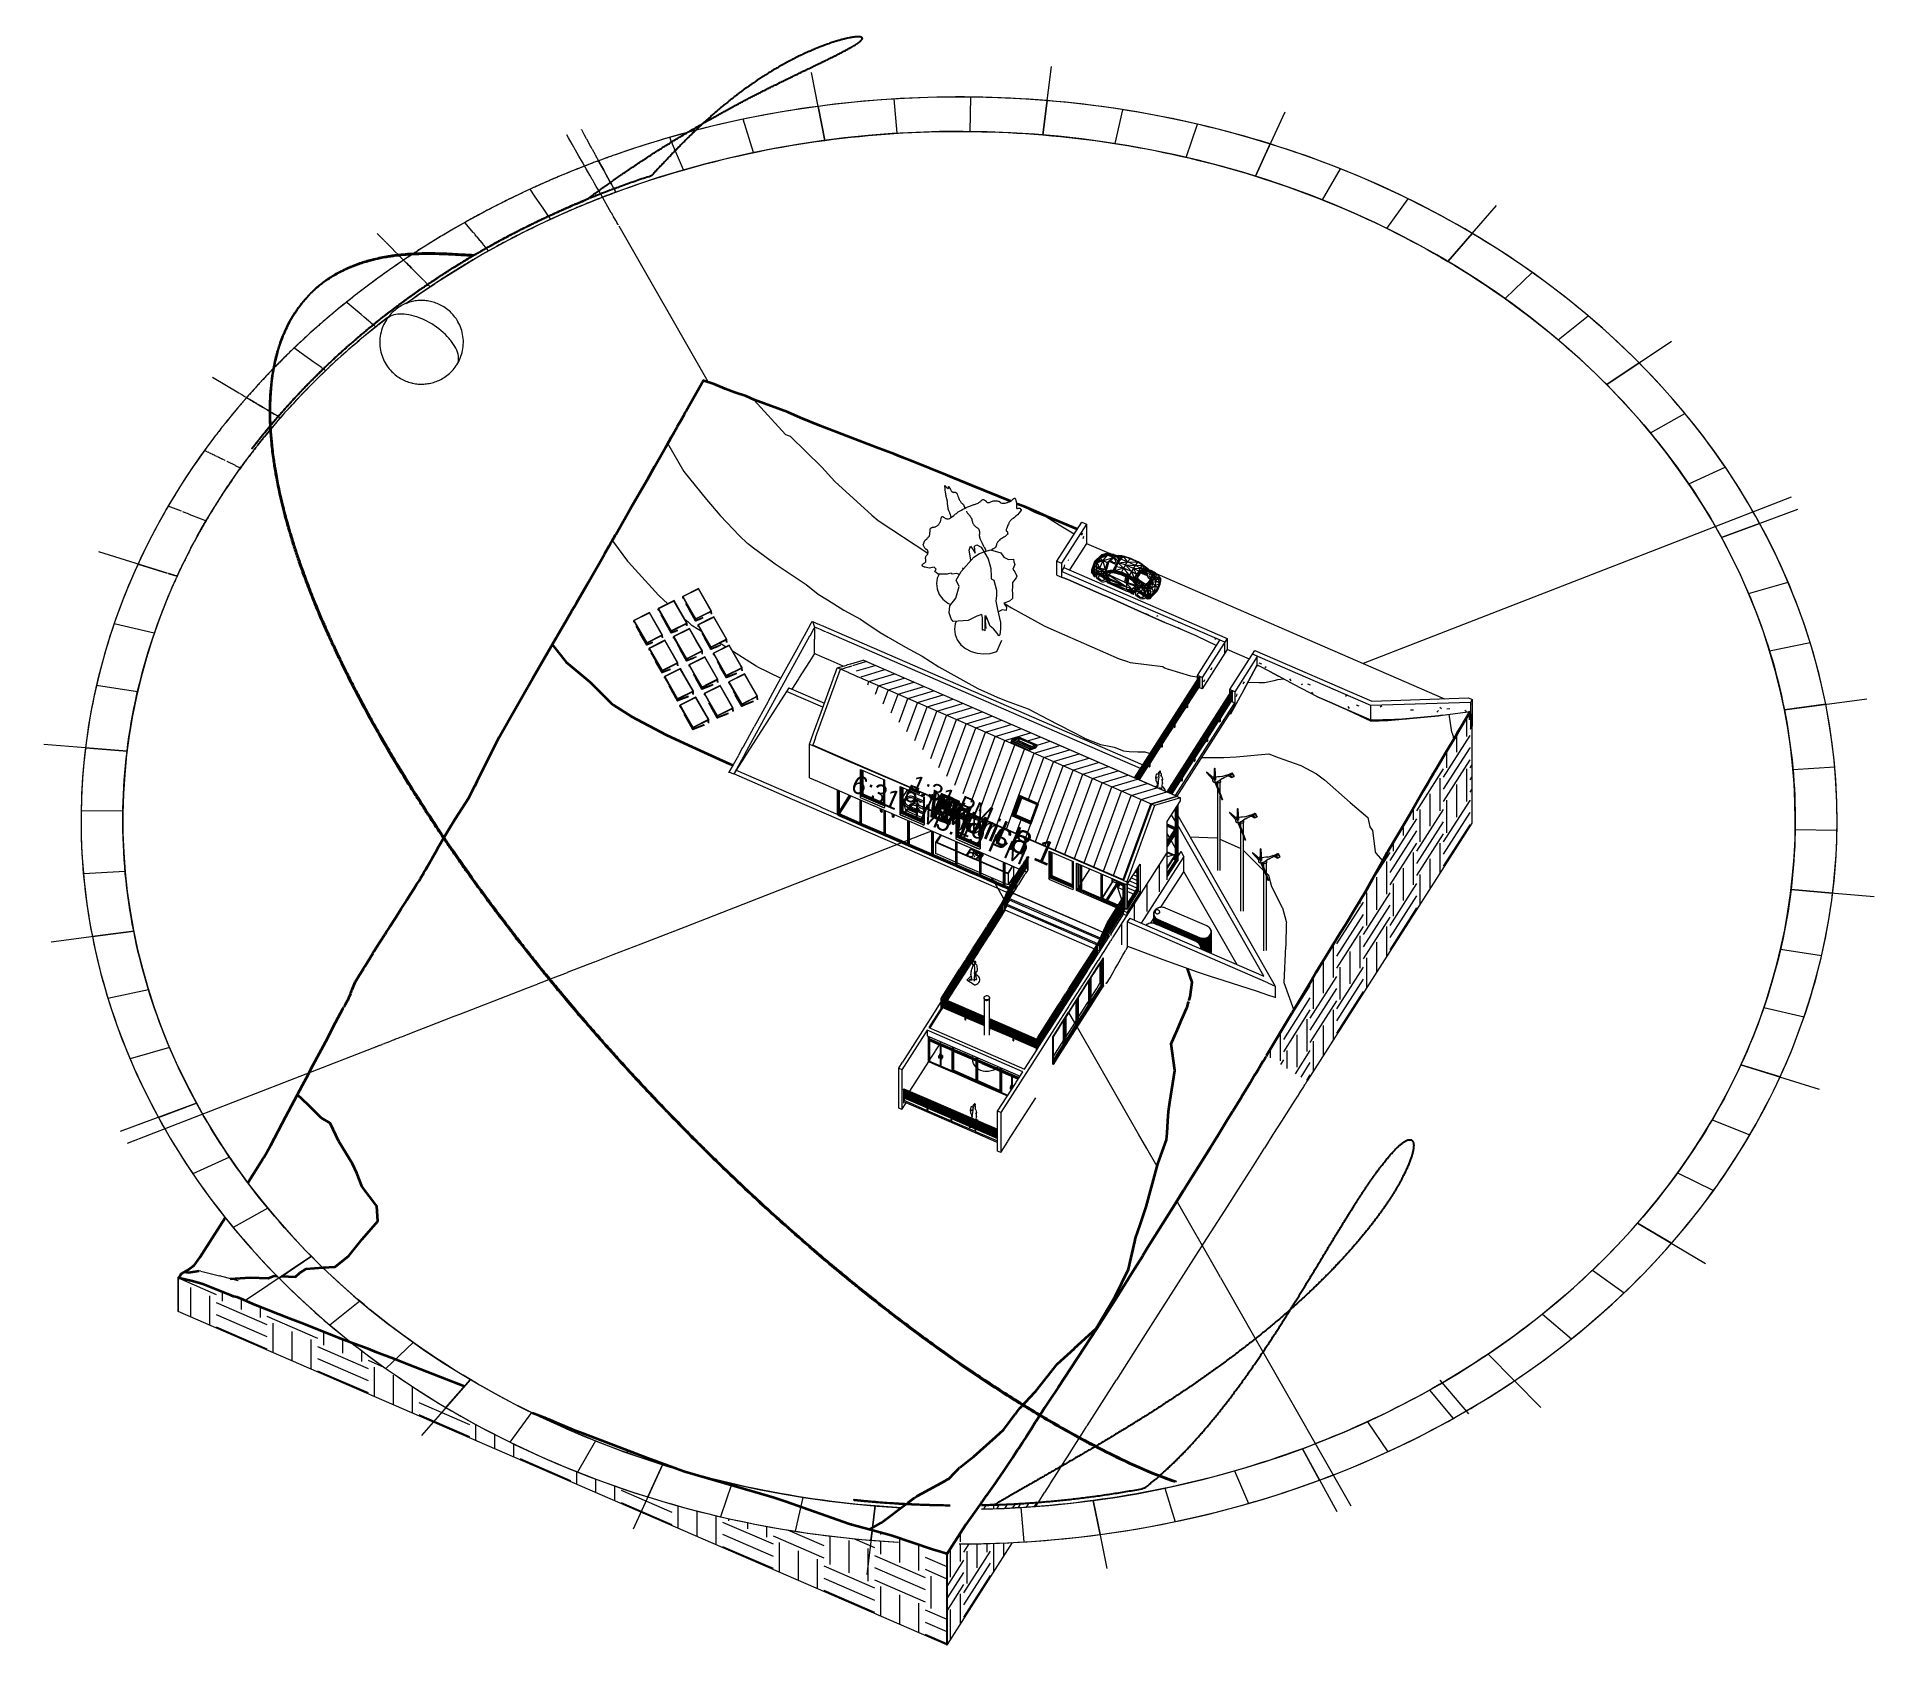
# Model space of a CAD drawing. Header units: millimetres. Extents: x -35445 to 232012, y -57203 to 42724.
# Drawn here: x 130031 to 232012, y -46534 to 42724 of the extents above; entities that cross this region are included whole.
import ezdxf

# ---------------------------------------------------------------- set-up
doc = ezdxf.new("R2010")
doc.units = ezdxf.units.MM
for name, color, linetype, lineweight in [('A-AREA', 32, 'Continuous', 9), ('A-DETL-GENF', 92, 'Continuous', 9), ('A-DOOR', 31, 'Continuous', 9), ('A-DOOR-FRAM', 31, 'Continuous', 9), ('A-FLOR', 192, 'Continuous', 9), ('A-FLOR-HRAL', 11, 'Continuous', 9), ('A-GENM', 13, 'Continuous', 9), ('A-GLAZ', 151, 'Continuous', 9), ('A-GLAZ-CURT', 52, 'Continuous', 9), ('A-GLAZ-CWMG', 51, 'Continuous', 9), ('A-ROOF', 132, 'Continuous', 9), ('A-ROOF-PATT', 132, 'Continuous', 9), ('A-WALL', 113, 'Continuous', 9), ('A-WALL-PATT', 111, 'Continuous', 9), ('C-BLDG-PADS', 91, 'Continuous', 9), ('C-TOPO', 7, 'Continuous', 9), ('C-TOPO-MAJR', 7, 'Continuous', 50), ('C-TOPO-MINR', 7, 'Continuous', 9), ('E-ELEC-EQPM', 71, 'Continuous', 9), ('I-FURN', 30, 'Continuous', 9), ('L-PLNT', 71, 'Continuous', 9), ('L-SITE', 91, 'Continuous', 9), ('L-SITE-WALL', 31, 'Continuous', 9), ('P-SANR-FIXT', 6, 'Continuous', 9), ('Q-CASE', 31, 'Continuous', 9), ('S-COLS', 52, 'Continuous', 9), ('S-FNDN', 32, 'Continuous', 9), ('S-STRS', 31, 'Continuous', 9)]:
    doc.layers.add(name, color=color, linetype=linetype, lineweight=lineweight)
doc.styles.add('Arial_2', font='arial.ttf', dxfattribs={"height": 1299.495981})
doc.styles.add('Arial_3', font='arial.ttf', dxfattribs={"height": 1020.270592})
doc.styles.add('Arial_4', font='arial.ttf', dxfattribs={"height": 927.51872})
doc.styles.add('Arial_5', font='arial.ttf', dxfattribs={"height": 1476.402156})
pattern_1 = [(57.425, (181488.3, -12577.8), (1478.838, 4114.31), [2746.7, -2746.7]), (57.425, (181488.3, -11902.9), (1478.838, 4114.31), [2746.7, -2746.7]), (57.425, (181488.3, -11228), (1478.838, 4114.31), [2746.7, -2746.7]), (90, (181673.1, -10713.7), (-1478.825, -514.913), [1799.7, -1799.7]), (90, (182227.7, -9845.7), (-1478.825, -514.913), [1799.7, -1799.7]), (90, (182782.3, -8977.7), (-1478.825, -514.913), [1799.7, -1799.7])]
pattern_2 = [(336.557, (201458.5, 32344.2), (3596.25, -983.536), [161.7, -21397.22]), (336.557, (201458.5, 32344.2), (3596.25, -983.536), [-161.69, -2778.16, -18619.06]), (336.557, (201458.5, 32344.2), (3596.25, -983.536), [-2939.85, 161.69, -18457.37]), (336.557, (201458.5, 32344.2), (3596.25, -983.536), [-3101.54, -2778.16, -15679.21]), (336.557, (201458.5, 32344.2), (3596.25, -983.536), [-5879.7, 161.69, -15517.52]), (336.557, (201458.5, 32344.2), (3596.25, -983.536), [-6041.4, -5718.01, -9799.5]), (336.557, (201458.5, 32344.2), (3596.25, -983.536), [-11759.41, 161.69, -9637.82]), (336.557, (201458.5, 32344.2), (3596.25, -983.536), [-11921.1, -2778.16, -6859.65]), (336.557, (201458.5, 32344.2), (3596.25, -983.536), [-14699.26, 161.69, -6697.96]), (336.557, (201458.5, 32344.2), (3596.25, -983.536), [-14860.95, -1798.21, -4899.75]), (336.557, (201458.5, 32344.2), (3596.25, -983.536), [-16659.16, 161.69, -4738.06]), (336.557, (201458.5, 32344.2), (3596.25, -983.536), [-16820.85, -4738.06]), (122.945, (202807.1, 32047.37), (-2576.741, 2824.376), [136.4, -18048.78]), (122.945, (202807.1, 32047.37), (-2576.741, 2824.376), [-136.39, -2343.4, -15705.38]), (122.945, (202807.1, 32047.37), (-2576.741, 2824.376), [-2479.8, 136.39, -15568.99]), (122.945, (202807.1, 32047.37), (-2576.741, 2824.376), [-2616.18, -2343.4, -13225.58]), (122.945, (202807.1, 32047.37), (-2576.741, 2824.376), [-4959.59, 136.39, -13089.19]), (122.945, (202807.1, 32047.37), (-2576.741, 2824.376), [-5095.98, -4823.2, -8265.99]), (122.945, (202807.1, 32047.37), (-2576.741, 2824.376), [-9919.18, 136.39, -8129.6]), (122.945, (202807.1, 32047.37), (-2576.741, 2824.376), [-10055.57, -2343.4, -5786.19]), (122.945, (202807.1, 32047.37), (-2576.741, 2824.376), [-12398.98, 136.39, -5649.8]), (122.945, (202807.1, 32047.37), (-2576.741, 2824.376), [-12535.37, -1516.81, -4133]), (122.945, (202807.1, 32047.37), (-2576.741, 2824.376), [-14052.18, 136.39, -3996.6]), (122.945, (202807.1, 32047.37), (-2576.741, 2824.376), [-14188.57, -3996.6]), (214.053, (203256.6, 33004.25), (-1019.518, -1840.854), [89.52, -11847.07]), (214.053, (203256.6, 33004.25), (-1019.518, -1840.854), [-89.52, -1538.2, -10308.88]), (214.053, (203256.6, 33004.25), (-1019.518, -1840.854), [-1627.72, 89.52, -10219.35]), (214.053, (203256.6, 33004.25), (-1019.518, -1840.854), [-1717.24, -1538.2, -8681.16]), (214.053, (203256.6, 33004.25), (-1019.518, -1840.854), [-3255.43, 89.52, -8591.64]), (214.053, (203256.6, 33004.25), (-1019.518, -1840.854), [-3344.96, -3165.91, -5425.73]), (214.053, (203256.6, 33004.25), (-1019.518, -1840.854), [-6510.87, 89.52, -5336.2]), (214.053, (203256.6, 33004.25), (-1019.518, -1840.854), [-6600.4, -1538.2, -3798]), (214.053, (203256.6, 33004.25), (-1019.518, -1840.854), [-8138.59, 89.52, -3708.48]), (214.053, (203256.6, 33004.25), (-1019.518, -1840.854), [-8228.11, -995.62, -2712.86]), (214.053, (203256.6, 33004.25), (-1019.518, -1840.854), [-9223.73, 89.52, -2623.34]), (214.053, (203256.6, 33004.25), (-1019.518, -1840.854), [-9313.26, -2623.34])]
pattern_3 = [(1.846, (172761.2, 30204.87), (4060.89, 706.787), [167.6, -2879.65, -19299.26]), (1.846, (172761.2, 30204.87), (4060.89, 706.787), [-3047.25, 167.6, -2879.65, -16252.01]), (1.846, (172761.2, 30204.87), (4060.89, 706.787), [-6094.5, 167.6, -5926.905, -10157.51]), (1.846, (172761.2, 30204.87), (4060.89, 706.787), [-12189.01, 167.6, -2879.65, -7110.255]), (1.846, (172761.2, 30204.87), (4060.89, 706.787), [-15236.26, 167.6, -1863.9, -5078.75]), (1.846, (172761.2, 30204.87), (4060.89, 706.787), [-17267.76, 167.6, -4911.15]), (136.459, (174284, 30541.9), (-2909.649, 1613.3), [115.54, -15290.3]), (136.459, (174284, 30541.9), (-2909.649, 1613.3), [-115.54, -1985.25, -13305.04]), (136.459, (174284, 30541.9), (-2909.649, 1613.3), [-2100.8, 115.54, -13189.5]), (136.459, (174284, 30541.9), (-2909.649, 1613.3), [-2216.34, -1985.25, -11204.25]), (136.459, (174284, 30541.9), (-2909.649, 1613.3), [-4201.59, 115.54, -11088.7]), (136.459, (174284, 30541.9), (-2909.649, 1613.3), [-4317.14, -4086.05, -7002.65]), (136.459, (174284, 30541.9), (-2909.649, 1613.3), [-8403.18, 115.54, -6887.11]), (136.459, (174284, 30541.9), (-2909.649, 1613.3), [-8518.73, -1985.25, -4901.86]), (136.459, (174284, 30541.9), (-2909.649, 1613.3), [-10503.98, 115.54, -4786.31]), (136.459, (174284, 30541.9), (-2909.649, 1613.3), [-10619.52, -1284.99, -3501.33]), (136.459, (174284, 30541.9), (-2909.649, 1613.3), [-11904.51, 115.54, -3385.78]), (136.459, (174284, 30541.9), (-2909.649, 1613.3), [-12020.05, -3385.78]), (225.42, (174791.6, 31710.05), (-1151.226, -2320.044), [119.33, -15790.83]), (225.42, (174791.6, 31710.05), (-1151.226, -2320.044), [-119.33, -2050.24, -13740.58]), (225.42, (174791.6, 31710.05), (-1151.226, -2320.044), [-2169.57, 119.33, -13621.26]), (225.42, (174791.6, 31710.05), (-1151.226, -2320.044), [-2288.89, -2050.24, -11571.02]), (225.42, (174791.6, 31710.05), (-1151.226, -2320.044), [-4339.13, 119.33, -11451.7]), (225.42, (174791.6, 31710.05), (-1151.226, -2320.044), [-4458.46, -4219.8, -7231.89]), (225.42, (174791.6, 31710.05), (-1151.226, -2320.044), [-8678.26, 119.33, -7112.56]), (225.42, (174791.6, 31710.05), (-1151.226, -2320.044), [-8797.59, -2050.24, -5062.32]), (225.42, (174791.6, 31710.05), (-1151.226, -2320.044), [-10847.83, 119.33, -4943]), (225.42, (174791.6, 31710.05), (-1151.226, -2320.044), [-10967.16, -1327.05, -3615.94]), (225.42, (174791.6, 31710.05), (-1151.226, -2320.044), [-12294.21, 119.33, -3496.62]), (225.42, (174791.6, 31710.05), (-1151.226, -2320.044), [-12413.53, -3496.62])]

msp = doc.modelspace()

# ---------------------------------------------------------------- texts
at = {"color": 30, "lineweight": 9, "attachment_point": 1, "rotation": 336.55721, "line_spacing_factor": 0.941778}
for s, insert, char_height, width, style in [('6:31 AM', (175549, 1826), 1020.3, 6362.25, 'Arial_3'), ('5:19 AM', (178459, 1266), 927.5, 5783.87, 'Arial_4'), ('1:31 PM', (178798, 1797), 927.5, 5783.87, 'Arial_4'), ('April 8', (180685, 486), 1299.5, 6168.14, 'Arial_2'), ('March 1', (180685, 486), 1299.5, 7832.55, 'Arial_2'), ('March 1', (180685, 486), 1299.5, 7832.55, 'Arial_2'), ('5:49 PM', (180241, -208), 1020.3, 6362.25, 'Arial_3')]:
    msp.add_mtext(s, dxfattribs=dict(at, insert=insert, char_height=char_height, width=width, style=style))
at = {"color": 20, "lineweight": 9, "insert": (178459, 1266), "char_height": 927.5, "width": 5783.87, "attachment_point": 1, "rotation": 336.55721, "line_spacing_factor": 0.941778, "style": 'Arial_4'}
msp.add_mtext('6:13 PM', dxfattribs=at)
at = {"lineweight": 9, "char_height": 1476, "attachment_point": 1, "rotation": 336.55721, "line_spacing_factor": 0.941778, "style": 'Arial_5'}
for s, insert, width in [('W', (179813, 954), 2486.75), ('N', (180069, 843), 1791.53), ('S', (180118, 822), 1657.84), ('E', (180118, 822), 1657.84)]:
    msp.add_mtext(s, dxfattribs=dict(at, insert=insert, width=width))

# ---------------------------------------------------------------- blocks, each defined once
blk = doc.blocks.new('M_Wind Power Generator - 9 Meters High-397393-Solar Analysis')
at = {"layer": 'L-SITE'}
for p, q in [((15013, 2124), (14980, 1606)), ((15035, 2133), (15013, 2124)), ((15020, 2111), (15013, 2124)), ((15043, 2119), (15020, 2111)), ((15053, 1479), (15020, 2111)), ((15035, 2133), (15043, 2119)), ((15043, 2119), (15076, 1488)), ((14602, 1915), (14579, 1906)), ((14941, 1591), (14579, 1906)), ((14579, 1906), (14583, 1891)), ((14583, 1891), (14923, 1503)), ((14602, 1915), (14964, 1599)), ((14964, 1599), (14941, 1591)), ((15009, 1572), (15009, 1542)), ((15023, 1518), (15023, 1548)), ((15035, 1523), (15023, 1518)), ((15061, 1338), (15036, 1334)), ((15076, 1488), (15053, 1479)), ((15071, 1310), (15055, 1304)), ((15055, 1304), (15445, 371)), ((15060, 1338), (15081, 1283)), ((15088, 1287), (15067, 1342)), ((15091, 1347), (15099, 1327)), ((15115, 1333), (15092, 1324)), ((15449, 373), (15092, 1324)), ((15115, 1333), (15472, 382)), ((15193, 1351), (15193, 1125)), ((15272, 1434), (15283, 1442)), ((15297, 1455), (15309, 1465)), ((15345, 719), (15345, 1351)), ((15364, 1397), (15364, 1513)), ((15731, 1765), (15716, 1745)), ((15716, 1745), (15747, 1737)), ((15731, 1739), (15724, 1727)), ((15724, 1702), (15726, 1702)), ((15738, 1711), (15727, 1702)), ((15747, 1711), (15728, 1712)), ((15731, 1765), (15747, 1737)), ((15747, 1711), (15731, 1739)), ((15747, 1737), (15747, 1711)), ((15805, 1706), (15969, 1623)), ((15862, 1738), (15962, 1677)), ((15979, 1649), (15864, 1719)), ((15894, 1763), (15994, 1802)), ((15899, 1761), (15915, 1733)), ((15910, 1752), (15901, 1758)), ((15918, 1730), (16010, 1661)), ((15949, 1819), (15932, 1847)), ((16003, 1791), (15944, 1768)), ((15962, 1677), (15980, 1684)), ((15979, 1649), (15962, 1677)), ((15969, 1623), (16117, 1680)), ((16010, 1661), (15979, 1649)), ((16009, 1842), (15993, 1870)), ((15993, 1869), (16100, 1708)), ((15993, 1869), (16010, 1841)), ((15994, 1802), (16003, 1791)), ((16117, 1680), (16010, 1841)), ((16100, 1708), (16117, 1680)), ((15193, 974), (15193, -3549)), ((15345, -3540), (15345, 610)), ((15468, 380), (15445, 371)), ((15445, 371), (15449, 373)), ((15472, 382), (15449, 373))]:
    blk.add_line(p, q, dxfattribs=at)
for points in [[(14946, 1560, 0), (14936, 1547, 0), (14929, 1534, 0), (14923, 1523, 0), (14920, 1513, 0), (14917, 1504, 0), (14916, 1497, 0), (14914, 1490, 0), (14914, 1484, 0), (14913, 1479, 0), (14913, 1474, 0), (14913, 1470, 0), (14913, 1466, 0), (14913, 1463, 0), (14914, 1459, 0), (14914, 1456, 0), (14914, 1454, 0), (14915, 1451, 0), (14915, 1449, 0), (14915, 1447, 0), (14916, 1445, 0), (14916, 1443, 0), (14916, 1441, 0), (14917, 1439, 0), (14917, 1438, 0), (14918, 1436, 0), (14918, 1435, 0), (14918, 1433, 0), (14919, 1432, 0), (14919, 1430, 0), (14920, 1429, 0), (14920, 1428, 0), (14921, 1426, 0), (14921, 1425, 0), (14921, 1424, 0), (14922, 1423, 0), (14922, 1421, 0), (14923, 1420, 0), (14923, 1419, 0), (14924, 1418, 0), (14924, 1416, 0), (14925, 1415, 0), (14926, 1414, 0), (14926, 1413, 0), (14927, 1411, 0), (14927, 1410, 0), (14928, 1409, 0), (14929, 1407, 0), (14930, 1406, 0), (14930, 1404, 0), (14931, 1403, 0)], [(15034, 1334, 0), (15017, 1338, 0), (15003, 1342, 0), (14992, 1347, 0), (14982, 1352, 0), (14975, 1356, 0), (14968, 1361, 0), (14963, 1365, 0), (14958, 1369, 0), (14954, 1373, 0), (14951, 1376, 0), (14948, 1379, 0), (14946, 1382, 0), (14944, 1385, 0), (14942, 1387, 0), (14940, 1390, 0), (14938, 1392, 0), (14937, 1394, 0), (14936, 1396, 0), (14934, 1398, 0), (14933, 1399, 0), (14932, 1401, 0), (14931, 1403, 0), (14931, 1403, 0)], [(14942, 1552, 0), (14940, 1570, 0), (14941, 1591, 0)], [(14944, 1557, 0), (14951, 1563, 0), (14963, 1558, 0), (14977, 1543, 0), (14993, 1518, 0)], [(14995, 1591, 0), (14963, 1572, 0), (14948, 1562, 0)], [(14964, 1599, 0), (14963, 1578, 0), (14964, 1571, 0)], [(14980, 1606, 0), (14994, 1593, 0), (15009, 1572, 0)], [(14993, 1518, 0), (15009, 1487, 0), (15024, 1451, 0), (15035, 1416, 0), (15043, 1384, 0), (15045, 1358, 0), (15043, 1341, 0), (15035, 1334, 0)], [(15016, 1530, 0), (15013, 1536, 0), (15009, 1542, 0)], [(15023, 1518, 0), (15020, 1524, 0), (15016, 1530, 0)], [(15023, 1548, 0), (15039, 1515, 0), (15053, 1479, 0)], [(15081, 1283, 0), (15069, 1289, 0), (15055, 1304, 0)], [(15060, 1338, 0), (15063, 1339, 0), (15067, 1342, 0)], [(15067, 1342, 0), (15079, 1344, 0), (15091, 1347, 0)], [(15421, 1679, 0), (15308, 1662, 0), (15200, 1652, 0), (15118, 1638, 0), (15069, 1624, 0)], [(15464, 1567, 0), (15370, 1503, 0), (15283, 1438, 0), (15213, 1393, 0), (15159, 1366, 0), (15106, 1348, 0), (15086, 1343, 0)], [(15092, 1324, 0), (15092, 1302, 0), (15088, 1287, 0)], [(15310, 1326, 0), (15286, 1320, 0), (15261, 1319, 0), (15237, 1323, 0), (15215, 1333, 0), (15196, 1347, 0), (15183, 1364, 0), (15177, 1377, 0)], [(15272, 1434, 0), (15291, 1436, 0), (15310, 1442, 0)], [(15310, 1442, 0), (15327, 1450, 0), (15341, 1461, 0), (15353, 1475, 0), (15360, 1490, 0), (15364, 1506, 0), (15364, 1512, 0)], [(15364, 1397, 0), (15364, 1391, 0), (15359, 1371, 0), (15347, 1353, 0), (15331, 1337, 0), (15310, 1326, 0)], [(15421, 1679, 0), (15532, 1706, 0), (15651, 1740, 0), (15705, 1756, 0)], [(15464, 1567, 0), (15564, 1622, 0), (15675, 1677, 0), (15726, 1702, 0)], [(15716, 1745, 0), (15712, 1752, 0), (15708, 1755, 0), (15705, 1756, 0)], [(15728, 1762, 0), (15715, 1757, 0), (15706, 1756, 0)], [(15726, 1702, 0), (15728, 1705, 0), (15728, 1710, 0), (15726, 1718, 0), (15724, 1728, 0), (15720, 1737, 0), (15716, 1745, 0)], [(15731, 1765, 0), (15801, 1788, 0), (15868, 1815, 0), (15932, 1847, 0)], [(15949, 1819, 0), (15884, 1787, 0), (15817, 1759, 0), (15747, 1737, 0)], [(15747, 1711, 0), (15761, 1712, 0), (15773, 1712, 0), (15783, 1711, 0), (15791, 1710, 0), (15798, 1708, 0), (15805, 1706, 0)], [(15864, 1719, 0), (15861, 1722, 0), (15859, 1726, 0), (15860, 1732, 0), (15862, 1737, 0), (15866, 1743, 0), (15871, 1749, 0), (15878, 1755, 0), (15886, 1759, 0), (15894, 1763, 0)], [(15901, 1758, 0), (15898, 1762, 0), (15898, 1766, 0)], [(15944, 1768, 0), (15936, 1765, 0), (15929, 1760, 0), (15923, 1754, 0), (15918, 1749, 0), (15915, 1743, 0), (15914, 1738, 0), (15915, 1733, 0), (15918, 1730, 0)], [(15932, 1847, 0), (15947, 1854, 0), (15959, 1860, 0), (15970, 1864, 0), (15978, 1867, 0), (15985, 1870, 0), (15990, 1871, 0), (15992, 1871, 0), (15993, 1869, 0)], [(16010, 1841, 0), (16009, 1842, 0), (16006, 1842, 0), (16001, 1841, 0), (15994, 1839, 0), (15986, 1836, 0), (15975, 1831, 0), (15963, 1826, 0), (15949, 1819, 0)]]:
    blk.add_polyline3d(points, dxfattribs=at)
blk = doc.blocks.new('M_Wind Power Generator - 9 Meters High-V8-Solar Analysis')
at = {"layer": 'L-SITE'}
for p, q in [((15880, -321), (15857, -330)), ((16218, -646), (15857, -330)), ((15857, -330), (15860, -346)), ((15860, -346), (16200, -733)), ((15880, -321), (16241, -637)), ((16241, -637), (16218, -646)), ((16290, -112), (16257, -630)), ((16287, -664), (16287, -695)), ((16313, -103), (16290, -112)), ((16297, -126), (16290, -112)), ((16320, -117), (16297, -126)), ((16330, -757), (16297, -126)), ((16300, -719), (16300, -688)), ((16312, -713), (16300, -719)), ((16313, -103), (16320, -117)), ((16338, -898), (16313, -902)), ((16320, -117), (16353, -748)), ((16353, -748), (16330, -757)), ((16348, -926), (16332, -933)), ((16332, -933), (16722, -1865)), ((16337, -898), (16359, -953)), ((16366, -949), (16344, -895)), ((16368, -890), (16376, -909)), ((16392, -903), (16369, -912)), ((16726, -1863), (16369, -912)), ((16392, -903), (16749, -1854)), ((16459, -870), (16454, -859)), ((16470, -885), (16470, -1111)), ((16549, -802), (16560, -794)), ((16572, -784), (16572, -784)), ((16574, -782), (16586, -771)), ((16623, -1517), (16623, -886)), ((16642, -839), (16642, -724)), ((17008, -471), (16993, -491)), ((16993, -491), (17024, -500)), ((17008, -497), (17001, -509)), ((17001, -534), (17004, -534)), ((17016, -525), (17004, -534)), ((17024, -526), (17005, -525)), ((17008, -471), (17024, -500)), ((17024, -526), (17008, -497)), ((17024, -500), (17024, -526)), ((17082, -530), (17246, -614)), ((17140, -498), (17240, -559)), ((17256, -588), (17142, -518)), ((17171, -473), (17271, -434)), ((17176, -475), (17192, -504)), ((17187, -485), (17179, -478)), ((17195, -507), (17287, -575)), ((17226, -417), (17209, -389)), ((17280, -445), (17221, -468)), ((17240, -559), (17257, -553)), ((17256, -588), (17240, -559)), ((17246, -614), (17394, -557)), ((17287, -575), (17256, -588)), ((17287, -395), (17270, -366)), ((17271, -367), (17377, -528)), ((17271, -367), (17287, -395)), ((17271, -434), (17280, -445)), ((17394, -557), (17287, -395)), ((17377, -528), (17394, -557)), ((16470, -1262), (16470, -5804)), ((16623, -5793), (16623, -1627)), ((16745, -1856), (16722, -1865)), ((16722, -1865), (16726, -1863)), ((16749, -1854), (16726, -1863))]:
    blk.add_line(p, q, dxfattribs=at)
for points in [[(16223, -676, 0), (16213, -689, 0), (16206, -702, 0), (16201, -713, 0), (16197, -723, 0), (16194, -732, 0), (16193, -740, 0), (16192, -746, 0), (16191, -752, 0), (16191, -758, 0), (16190, -762, 0), (16190, -767, 0), (16190, -770, 0), (16191, -774, 0), (16191, -777, 0), (16191, -780, 0), (16191, -783, 0), (16192, -785, 0), (16192, -787, 0), (16192, -789, 0), (16193, -791, 0), (16193, -793, 0), (16194, -795, 0), (16194, -797, 0), (16194, -799, 0), (16195, -800, 0), (16195, -802, 0), (16196, -803, 0), (16196, -805, 0), (16196, -806, 0), (16197, -807, 0), (16197, -809, 0), (16198, -810, 0), (16198, -811, 0), (16199, -812, 0), (16199, -814, 0), (16200, -815, 0), (16200, -816, 0), (16201, -817, 0), (16201, -819, 0), (16202, -820, 0), (16202, -821, 0), (16203, -822, 0), (16203, -824, 0), (16204, -825, 0), (16205, -826, 0), (16205, -828, 0), (16206, -829, 0), (16207, -831, 0), (16208, -832, 0), (16208, -834, 0)], [(16311, -902, 0), (16294, -899, 0), (16280, -894, 0), (16269, -890, 0), (16260, -885, 0), (16252, -880, 0), (16245, -875, 0), (16240, -871, 0), (16235, -867, 0), (16232, -864, 0), (16228, -860, 0), (16225, -857, 0), (16223, -854, 0), (16221, -852, 0), (16219, -849, 0), (16217, -847, 0), (16215, -845, 0), (16214, -843, 0), (16213, -841, 0), (16212, -839, 0), (16210, -837, 0), (16209, -835, 0), (16209, -834, 0), (16208, -834, 0)], [(16219, -684, 0), (16217, -667, 0), (16218, -646, 0)], [(16221, -679, 0), (16228, -673, 0), (16240, -678, 0), (16254, -694, 0), (16271, -718, 0)], [(16273, -645, 0), (16240, -664, 0), (16225, -675, 0)], [(16241, -637, 0), (16240, -658, 0), (16241, -665, 0)], [(16257, -630, 0), (16271, -643, 0), (16287, -664, 0)], [(16271, -718, 0), (16287, -750, 0), (16301, -785, 0), (16313, -821, 0), (16320, -853, 0), (16323, -879, 0), (16320, -896, 0), (16313, -902, 0)], [(16294, -706, 0), (16290, -700, 0), (16287, -695, 0)], [(16300, -719, 0), (16297, -712, 0), (16294, -706, 0)], [(16300, -688, 0), (16316, -722, 0), (16330, -757, 0)], [(16359, -953, 0), (16347, -947, 0), (16332, -933, 0)], [(16337, -898, 0), (16341, -897, 0), (16344, -895, 0)], [(16344, -895, 0), (16356, -892, 0), (16368, -890, 0)], [(16698, -558, 0), (16585, -574, 0), (16477, -585, 0), (16396, -598, 0), (16346, -613, 0)], [(16741, -669, 0), (16647, -733, 0), (16560, -798, 0), (16490, -843, 0), (16436, -870, 0), (16383, -888, 0), (16363, -893, 0)], [(16369, -912, 0), (16369, -935, 0), (16366, -949, 0)], [(16587, -910, 0), (16563, -916, 0), (16538, -917, 0), (16514, -913, 0), (16492, -903, 0), (16474, -890, 0), (16460, -872, 0)], [(16549, -802, 0), (16569, -800, 0), (16587, -795, 0)], [(16587, -795, 0), (16604, -786, 0), (16619, -775, 0), (16630, -761, 0), (16638, -746, 0), (16641, -730, 0), (16642, -724, 0)], [(16642, -839, 0), (16641, -846, 0), (16636, -866, 0), (16625, -884, 0), (16608, -899, 0), (16587, -910, 0)], [(16698, -558, 0), (16809, -531, 0), (16928, -497, 0), (16983, -480, 0)], [(16741, -669, 0), (16841, -615, 0), (16952, -560, 0), (17004, -534, 0)], [(16993, -491, 0), (16989, -485, 0), (16985, -481, 0), (16982, -481, 0)], [(17005, -475, 0), (16992, -480, 0), (16983, -480, 0)], [(17004, -534, 0), (17005, -532, 0), (17005, -526, 0), (17004, -518, 0), (17001, -509, 0), (16997, -499, 0), (16993, -491, 0)], [(17008, -471, 0), (17078, -449, 0), (17145, -421, 0), (17209, -389, 0)], [(17226, -417, 0), (17161, -450, 0), (17094, -477, 0), (17024, -500, 0)], [(17024, -526, 0), (17039, -524, 0), (17050, -524, 0), (17060, -525, 0), (17068, -526, 0), (17075, -528, 0), (17082, -530, 0)], [(17142, -518, 0), (17138, -514, 0), (17137, -510, 0), (17137, -505, 0), (17139, -499, 0), (17143, -493, 0), (17148, -487, 0), (17155, -482, 0), (17163, -477, 0), (17171, -473, 0)], [(17179, -478, 0), (17176, -475, 0), (17175, -470, 0)], [(17221, -468, 0), (17214, -472, 0), (17206, -476, 0), (17200, -482, 0), (17195, -488, 0), (17192, -493, 0), (17191, -499, 0), (17192, -503, 0), (17195, -507, 0)], [(17209, -389, 0), (17224, -382, 0), (17236, -377, 0), (17247, -372, 0), (17255, -369, 0), (17262, -367, 0), (17267, -366, 0), (17270, -366, 0), (17271, -367, 0)], [(17287, -395, 0), (17286, -394, 0), (17283, -394, 0), (17278, -395, 0), (17272, -397, 0), (17263, -401, 0), (17252, -405, 0), (17240, -411, 0), (17226, -417, 0)]]:
    blk.add_polyline3d(points, dxfattribs=at)
blk = doc.blocks.new('Bathtub-TOTO-Nexus-FBF794S - 01 Cotton-496586-Solar Analysis')
at = {"layer": 'P-SANR-FIXT'}
for p, q in [((-2226, 320), (-2228, 312)), ((-2219, 335), (-2223, 319)), ((-2125, -116), (-2221, 171)), ((-2211, 361), (-2219, 335)), ((-2211, 361), (-2215, 351)), ((-2134, 53), (-2173, 96)), ((-2086, 32), (-2029, 2)), ((-2029, 2), (-1188, -363)), ((-2000, 66), (-2025, 80)), ((-1907, 21), (-2000, 66)), ((-1882, 577), (-1950, 568)), ((-1938, 498), (-1909, 504)), ((-1813, -23), (-1907, 21)), ((-1814, 576), (-1882, 577)), ((-1855, 0), (-1848, 17)), ((-1848, 17), (-1838, 33)), ((-1838, 33), (-1825, 48)), ((-1759, 496), (-1731, 486)), ((-1116, 297), (-1683, 543)), ((-1365, 60), (-1584, 151)), ((-1318, 40), (-1362, 59)), ((-1330, 274), (-1328, 281)), ((-1116, -50), (-1315, 38)), ((-1269, 254), (-1269, 247)), ((-1154, 245), (-1116, 229)), ((-2015, -253), (-2061, -216)), ((-2032, -22), (-1192, -386)), ((-1190, -377), (-2031, -13)), ((-1962, -282), (-2015, -253)), ((-1588, -445), (-1962, -282)), ((-1721, -65), (-1813, -23)), ((-1215, -606), (-1586, -445)), ((-1470, -145), (-1474, -155)), ((-1473, -166), (-1470, -174)), ((-1402, -174), (-1398, -164)), ((-1188, -363), (-1125, -384)), ((-1117, -315), (-1141, -307)), ((-1125, -384), (-1117, -387))]:
    blk.add_line(p, q, dxfattribs=at)
for points in [[(-2228, 312, 0), (-2232, 285, 0), (-2234, 259, 0), (-2233, 233, 0)], [(-2233, 233, 0), (-2230, 206, 0), (-2224, 180, 0), (-2222, 174, 0)], [(-2223, 195, 0), (-2231, 249, 0), (-2228, 302, 0)], [(-2223, 318, 0), (-2227, 279, 0), (-2222, 223, 0), (-2205, 168, 0), (-2176, 117, 0), (-2136, 71, 0), (-2086, 32, 0)], [(-2205, 373, 0), (-2210, 362, 0), (-2220, 337, 0), (-2225, 322, 0)], [(-2173, 96, 0), (-2203, 144, 0), (-2222, 194, 0)], [(-2221, 171, 0), (-2215, 155, 0), (-2203, 130, 0), (-2189, 107, 0), (-2173, 84, 0), (-2154, 62, 0), (-2134, 42, 0), (-2111, 24, 0), (-2086, 7, 0), (-2060, -9, 0), (-2032, -22, 0)], [(-2220, 334, 0), (-2213, 355, 0), (-2208, 367, 0)], [(-1950, 568, 0), (-2014, 549, 0), (-2073, 520, 0), (-2125, 483, 0), (-2167, 439, 0), (-2199, 389, 0), (-2211, 361, 0)], [(-2070, 114, 0), (-2088, 133, 0), (-2105, 154, 0), (-2118, 176, 0), (-2129, 200, 0), (-2136, 224, 0), (-2140, 249, 0), (-2142, 274, 0), (-2140, 299, 0), (-2135, 323, 0), (-2126, 347, 0), (-2115, 370, 0), (-2101, 392, 0), (-2084, 413, 0), (-2065, 432, 0), (-2043, 450, 0), (-2039, 453, 0)], [(-2031, -13, 0), (-2086, 17, 0), (-2134, 53, 0)], [(-2025, 80, 0), (-2048, 96, 0), (-2070, 114, 0)], [(-2038, 453, 0), (-2019, 465, 0), (-1994, 478, 0), (-1967, 489, 0), (-1938, 498, 0)], [(-1584, 151, 0), (-1637, 167, 0), (-1693, 173, 0), (-1749, 168, 0), (-1802, 154, 0), (-1851, 130, 0), (-1891, 98, 0), (-1923, 60, 0), (-1936, 35, 0)], [(-1909, 504, 0), (-1879, 508, 0), (-1849, 508, 0)], [(-1849, 508, 0), (-1818, 507, 0), (-1789, 502, 0), (-1764, 497, 0)], [(-1821, 52, 0), (-1810, 62, 0), (-1792, 73, 0), (-1774, 83, 0), (-1753, 90, 0), (-1732, 95, 0)], [(-1683, 543, 0), (-1747, 564, 0), (-1814, 576, 0)], [(-1731, 486, 0), (-1634, 448, 0), (-1537, 409, 0), (-1440, 370, 0), (-1346, 330, 0)], [(-1729, 96, 0), (-1710, 98, 0), (-1688, 98, 0), (-1666, 96, 0), (-1645, 91, 0), (-1624, 84, 0)], [(-1624, 84, 0), (-1557, 57, 0), (-1490, 30, 0), (-1423, 1, 0), (-1357, -27, 0), (-1291, -56, 0), (-1225, -85, 0)], [(-1344, 329, 0), (-1249, 288, 0), (-1154, 245, 0)], [(-1286, 235, 0), (-1296, 237, 0), (-1306, 241, 0), (-1316, 248, 0), (-1324, 257, 0), (-1329, 266, 0), (-1330, 274, 0)], [(-1322, 285, 0), (-1314, 287, 0), (-1307, 286, 0)], [(-1303, 285, 0), (-1293, 280, 0), (-1283, 273, 0), (-1275, 265, 0), (-1270, 256, 0)], [(-1269, 247, 0), (-1271, 241, 0), (-1277, 236, 0), (-1285, 235, 0)], [(-2061, -216, 0), (-2097, -172, 0), (-2122, -124, 0), (-2125, -116, 0)], [(-1141, -307, 0), (-1238, -269, 0), (-1335, -230, 0), (-1432, -190, 0), (-1528, -149, 0), (-1623, -108, 0), (-1718, -66, 0)], [(-1494, -129, 0), (-1500, -139, 0), (-1502, -150, 0), (-1502, -161, 0)], [(-1439, -99, 0), (-1452, -101, 0), (-1465, -105, 0), (-1477, -111, 0), (-1487, -119, 0), (-1494, -129, 0)], [(-1399, -153, 0), (-1404, -143, 0), (-1413, -135, 0), (-1424, -130, 0), (-1437, -128, 0), (-1450, -131, 0), (-1462, -136, 0), (-1470, -145, 0)], [(-1428, -175, 0), (-1437, -174, 0), (-1447, -176, 0), (-1456, -179, 0)], [(-1439, -99, 0), (-1426, -98, 0), (-1411, -101, 0), (-1398, -107, 0), (-1387, -115, 0), (-1379, -125, 0)], [(-1431, -191, 0), (-1422, -189, 0), (-1410, -183, 0), (-1402, -174, 0)], [(-1410, -183, 0), (-1418, -178, 0), (-1428, -175, 0)], [(-1404, -202, 0), (-1395, -197, 0), (-1385, -189, 0), (-1377, -179, 0)], [(-1377, -179, 0), (-1372, -169, 0), (-1370, -157, 0), (-1370, -146, 0), (-1373, -135, 0), (-1379, -125, 0)], [(-1221, -87, 0), (-1159, -115, 0), (-1116, -135, 0)], [(-1117, -633, 0), (-1155, -626, 0), (-1215, -606, 0)], [(-1192, -386, 0), (-1163, -398, 0), (-1133, -407, 0), (-1117, -411, 0)], [(-1117, -401, 0), (-1130, -398, 0), (-1190, -377, 0)]]:
    blk.add_polyline3d(points, dxfattribs=at)
blk = doc.blocks.new('System Panel - Glazed-1073509-Solar Analysis')
at = {"layer": 'A-GLAZ-CURT'}
for p, q in [((12789, -2853), (12857, -2883)), ((12857, -2859), (12821, -2844))]:
    blk.add_line(p, q, dxfattribs=at)
blk = doc.blocks.new('System Panel - Glazed-1073510-Solar Analysis')
at = {"layer": 'A-GLAZ-CURT'}
for p, q in [((12857, -1170), (12398, -971)), ((12398, -995), (12857, -1194))]:
    blk.add_line(p, q, dxfattribs=at)
blk = doc.blocks.new('Rectangular Mullion - 64 x 128 rectangular-1073508-Solar Analysis')
at = {"layer": 'A-GLAZ-CWMG'}
for p, q in [((12398, -966), (12857, -1165)), ((12827, -1245), (12398, -1059)), ((12398, -1082), (12827, -1268)), ((12857, -1198), (12827, -1245)), ((12827, -1268), (12857, -1220)), ((12827, -1245), (12827, -1268))]:
    blk.add_line(p, q, dxfattribs=at)
blk = doc.blocks.new('Single Window - Standard-850328-Solar Analysis')
at = {"layer": 'A-GLAZ'}
for p, q in [((-4590, 2053), (-4590, 609)), ((-4537, 619), (-4537, 2030)), ((-4523, 641), (-4523, 2024)), ((-4497, 2012), (-4497, 646)), ((-4490, 2008), (-4490, 657)), ((-4476, 679), (-4476, 2003)), ((-4469, 690), (-4469, 2000)), ((-3329, 1409), (-3329, 1506)), ((-3329, 140), (-3329, 1406)), ((-3316, 1501), (-3316, 90)), ((-4642, 517), (-4595, 601)), ((-4642, 511), (-4642, 517)), ((-4642, 517), (-3314, -59)), ((-4642, 511), (-3597, 58)), ((-4595, 601), (-4590, 608)), ((-3300, 39), (-4595, 601)), ((-4590, 608), (-3300, 49)), ((-4537, 619), (-4523, 641)), ((-4364, 544), (-4537, 619)), ((-3317, 118), (-4523, 641)), ((-4497, 646), (-4490, 657)), ((-4497, 646), (-3329, 140)), ((-4490, 657), (-4469, 690)), ((-4490, 657), (-4476, 679)), ((-4490, 657), (-3328, 154)), ((-3392, 209), (-4476, 679)), ((-3329, 203), (-4469, 697)), ((-3328, 195), (-4469, 690)), ((-3811, 304), (-4359, 542)), ((-3316, 90), (-3805, 302)), ((-3593, 56), (-3392, -31)), ((-3328, 182), (-3388, 207)), ((-3387, -33), (-3314, -65)), ((-3300, -34), (-3314, -59)), ((-3314, -59), (-3314, -65)), ((-3314, -65), (-3313, -63)), ((-3313, -58), (-3300, -35)), ((-3313, -63), (-3313, -58))]:
    blk.add_line(p, q, dxfattribs=at)
blk = doc.blocks.new('Single Window - Standard-V9-Solar Analysis')
at = {"layer": 'A-GLAZ'}
for p, q in [((719, -250), (719, -464)), ((719, -469), (719, -1288)), ((772, -1683), (772, -273)), ((786, -1661), (786, -279)), ((813, -290), (813, -1656)), ((820, -293), (820, -1645)), ((834, -514), (834, -299)), ((834, -1618), (834, -517)), ((841, -523), (841, -302)), ((841, -1612), (841, -524)), ((1981, -821), (1981, -801)), ((1981, -1289), (1981, -822)), ((1993, -802), (1993, -1154)), ((668, -1786), (714, -1701)), ((668, -1791), (668, -1786)), ((668, -1786), (1995, -2361)), ((668, -1791), (1840, -2300)), ((714, -1701), (719, -1694)), ((2009, -2263), (714, -1701)), ((719, -1289), (719, -1693)), ((719, -1694), (2009, -2254)), ((772, -1683), (786, -1661)), ((1993, -2213), (772, -1683)), ((1994, -2185), (786, -1661)), ((813, -1656), (820, -1645)), ((813, -1656), (1981, -2162)), ((820, -1645), (841, -1612)), ((820, -1645), (834, -1623)), ((820, -1645), (1116, -1773)), ((1982, -2121), (834, -1623)), ((1386, -1842), (841, -1605)), ((1982, -2107), (841, -1612)), ((1120, -1775), (1981, -2148)), ((1981, -2100), (1392, -1845)), ((1981, -1503), (1981, -1292)), ((1981, -1801), (1981, -1508)), ((1981, -1935), (1981, -1803)), ((1981, -2113), (1981, -1940)), ((1993, -1155), (1993, -1288)), ((1993, -1289), (1993, -1519)), ((1993, -1520), (1993, -1812)), ((1993, -1818), (1993, -1951)), ((1993, -1952), (1993, -2129)), ((1841, -2300), (1995, -2367)), ((1981, -2162), (1981, -2118)), ((1993, -2130), (1993, -2213)), ((2007, -2340), (1995, -2361)), ((1995, -2361), (1995, -2367)), ((1995, -2367), (1996, -2365)), ((1996, -2361), (2007, -2341)), ((1996, -2365), (1996, -2361))]:
    blk.add_line(p, q, dxfattribs=at)
blk = doc.blocks.new('Single Window - Standard-V10-Solar Analysis')
at = {"layer": 'A-GLAZ'}
for p, q in [((5886, -2490), (5886, -3934)), ((5939, -3924), (5939, -2513)), ((5953, -3902), (5953, -2519)), ((5980, -2531), (5980, -3896)), ((5987, -2534), (5987, -3885)), ((6001, -3864), (6001, -2540)), ((6008, -3853), (6008, -2543)), ((7148, -4403), (7148, -3037)), ((7160, -3043), (7160, -4453)), ((5835, -4026), (5881, -3942)), ((5835, -4026), (7162, -4602)), ((5881, -3942), (5886, -3935)), ((7176, -4503), (5881, -3942)), ((5886, -3935), (7176, -4494)), ((5939, -3924), (5953, -3902)), ((7160, -4453), (5939, -3924)), ((7161, -4426), (5953, -3902)), ((5980, -3896), (5987, -3885)), ((5980, -3896), (7148, -4403)), ((5987, -3885), (6008, -3853)), ((5987, -3885), (6001, -3864)), ((5987, -3885), (7148, -4389)), ((7148, -4361), (6001, -3864)), ((7148, -4340), (6008, -3846)), ((7149, -4347), (6008, -3853)), ((7176, -4577), (7162, -4602)), ((7167, -4594), (7176, -4578))]:
    blk.add_line(p, q, dxfattribs=at)
blk = doc.blocks.new('M_Skylight - 1180 x 1170mm-507058-Solar Analysis')
at = {"layer": 'A-GLAZ'}
for p, q in [((3757, 3670), (3732, 3655)), ((3732, 3655), (4770, 3205)), ((3732, 3655), (3737, 3650)), ((3737, 3650), (4766, 3204)), ((3738, 3573), (3762, 3639)), ((3738, 3573), (4727, 3144)), ((3774, 3716), (3757, 3670)), ((3757, 3670), (4769, 3231)), ((3782, 3740), (3774, 3716)), ((4168, 3855), (3782, 3740)), ((3782, 3740), (4794, 3301)), ((4190, 3837), (3828, 3729)), ((4190, 3837), (3828, 3729)), ((3828, 3729), (4773, 3319)), ((3828, 3729), (4773, 3319)), ((3835, 3726), (4188, 3831)), ((4181, 3814), (3857, 3716)), ((3857, 3716), (4181, 3814)), ((3885, 3704), (4173, 3790)), ((3902, 3697), (4183, 3781)), ((4043, 3635), (4141, 3665)), ((4183, 3781), (4141, 3665)), ((4141, 3665), (4870, 3348)), ((5180, 3417), (4168, 3855)), ((4181, 3814), (4173, 3790)), ((4173, 3790), (5060, 3405)), ((4181, 3814), (4190, 3837)), ((5097, 3417), (4181, 3814)), ((4181, 3814), (5097, 3417)), ((4183, 3781), (5054, 3404)), ((4188, 3831), (4190, 3837)), ((4188, 3831), (5125, 3425)), ((5134, 3428), (4190, 3837)), ((5134, 3428), (4190, 3837)), ((4727, 3144), (5105, 3257)), ((4752, 3210), (4727, 3144)), ((4770, 3205), (4766, 3204)), ((4769, 3231), (5155, 3347)), ((4786, 3277), (4769, 3231)), ((4769, 3231), (4770, 3205)), ((4770, 3205), (5165, 3323)), ((4773, 3319), (5134, 3428)), ((4773, 3319), (5134, 3428)), ((4794, 3301), (4786, 3277)), ((4794, 3301), (5180, 3417)), ((5105, 3257), (5125, 3311)), ((5155, 3347), (5172, 3393)), ((5165, 3323), (5155, 3347)), ((5172, 3393), (5180, 3417))]:
    blk.add_line(p, q, dxfattribs=at)
blk = doc.blocks.new('M_Skylight - 1180 x 1170mm-V11-Solar Analysis')
at = {"layer": 'A-GLAZ'}
for p, q in [((4198, 586), (3797, -512)), ((4219, 536), (3843, -492)), ((4219, 536), (3843, -492)), ((3845, -491), (4220, 535)), ((4225, 533), (3851, -489)), ((3851, -489), (4225, 533)), ((3860, -487), (4231, 531)), ((3883, -477), (4246, 516)), ((3924, -464), (4277, 503)), ((4198, 586), (4206, 588)), ((5210, 147), (4198, 586)), ((4206, 588), (4222, 593)), ((4221, 614), (4212, 590)), ((5163, 127), (4219, 536)), ((5163, 127), (4219, 536)), ((4222, 593), (4221, 614)), ((5259, 164), (4221, 614)), ((5234, 154), (4222, 593)), ((4246, 516), (5156, 121)), ((4787, -901), (5163, 127)), ((4787, -901), (5163, 127)), ((5156, 121), (4793, -871)), ((4808, -951), (5210, 147)), ((4833, -943), (5234, 154)), ((4848, -960), (5259, 164)), ((5210, 147), (5218, 149)), ((5218, 149), (5234, 154)), ((5234, 154), (5259, 164)), ((3797, -512), (4808, -951)), ((3843, -492), (3851, -489)), ((3845, -491), (3843, -492)), ((3843, -492), (4787, -901)), ((3843, -492), (4787, -901)), ((4788, -900), (3845, -491)), ((3851, -489), (3860, -487)), ((3851, -489), (4789, -896)), ((4789, -896), (3851, -489)), ((4791, -891), (3860, -487)), ((3883, -477), (3924, -464)), ((4793, -871), (3883, -477)), ((4803, -845), (3924, -464)), ((4808, -951), (4817, -948)), ((4817, -948), (4833, -943)), ((4824, -950), (4848, -960)), ((4833, -943), (4848, -960))]:
    blk.add_line(p, q, dxfattribs=at)
blk = doc.blocks.new('Pocket_Slider_Door_5851 - 2_027 x 0_945-769882-Solar Analysis')
at = {"layer": 'A-DOOR'}
for p, q in [((-2257, 571), (-2080, 848)), ((-2079, 848), (-2021, 939))]:
    blk.add_line(p, q, dxfattribs=at)
blk = doc.blocks.new('M_Wind Power Generator - 9 Meters High-V12-Solar Analysis')
at = {"layer": 'L-SITE'}
for p, q in [((17157, -2558), (17134, -2567)), ((17495, -2882), (17134, -2567)), ((17134, -2567), (17138, -2582)), ((17138, -2582), (17477, -2969)), ((17157, -2558), (17518, -2873)), ((17518, -2873), (17495, -2882)), ((17567, -2349), (17534, -2866)), ((17564, -2900), (17564, -2931)), ((17590, -2340), (17567, -2349)), ((17575, -2362), (17567, -2349)), ((17598, -2353), (17575, -2362)), ((17607, -2994), (17575, -2362)), ((17578, -2955), (17578, -2924)), ((17589, -2949), (17578, -2955)), ((17590, -2340), (17598, -2353)), ((17598, -2353), (17630, -2985)), ((17630, -2985), (17607, -2994)), ((17827, -3039), (17837, -3030)), ((17852, -3018), (17863, -3008)), ((17919, -3075), (17919, -2960)), ((18285, -2708), (18270, -2727)), ((18270, -2727), (18301, -2736)), ((18285, -2734), (18278, -2746)), ((18278, -2770), (18281, -2771)), ((18293, -2762), (18281, -2771)), ((18301, -2762), (18282, -2761)), ((18285, -2708), (18301, -2736)), ((18301, -2762), (18285, -2734)), ((18301, -2736), (18301, -2762)), ((18359, -2767), (18524, -2850)), ((18417, -2734), (18517, -2796)), ((18533, -2824), (18419, -2754)), ((18448, -2710), (18549, -2671)), ((18453, -2712), (18469, -2740)), ((18464, -2721), (18456, -2715)), ((18472, -2743), (18565, -2812)), ((18503, -2654), (18487, -2625)), ((18557, -2682), (18499, -2704)), ((18517, -2796), (18534, -2789)), ((18533, -2824), (18517, -2796)), ((18524, -2850), (18671, -2793)), ((18565, -2812), (18533, -2824)), ((18564, -2631), (18548, -2603)), ((18548, -2603), (18655, -2765)), ((18548, -2603), (18564, -2632)), ((18549, -2671), (18557, -2682)), ((18671, -2793), (18564, -2632)), ((18655, -2765), (18671, -2793)), ((17615, -3135), (17590, -3138)), ((17625, -3163), (17609, -3169)), ((17609, -3169), (18000, -4101)), ((17614, -3135), (17636, -3190)), ((17643, -3186), (17621, -3131)), ((17646, -3126), (17652, -3142)), ((17669, -3139), (17646, -3148)), ((18003, -4099), (17646, -3148)), ((17669, -3139), (18026, -4090)), ((17747, -3122), (17747, -3347)), ((17747, -3499), (17747, -7993)), ((17900, -3753), (17900, -3122)), ((17900, -7978), (17900, -3863)), ((18023, -4093), (18000, -4101)), ((18000, -4101), (18003, -4099)), ((18026, -4090), (18003, -4099))]:
    blk.add_line(p, q, dxfattribs=at)
for points in [[(17500, -2912, 0), (17490, -2926, 0), (17483, -2938, 0), (17478, -2949, 0), (17474, -2959, 0), (17472, -2968, 0), (17470, -2976, 0), (17469, -2983, 0), (17468, -2989, 0), (17468, -2994, 0), (17468, -2999, 0), (17468, -3003, 0), (17468, -3007, 0), (17468, -3010, 0), (17468, -3013, 0), (17468, -3016, 0), (17469, -3019, 0), (17469, -3021, 0), (17469, -3024, 0), (17470, -3026, 0), (17470, -3028, 0), (17470, -3030, 0), (17471, -3032, 0), (17471, -3033, 0), (17472, -3035, 0), (17472, -3036, 0), (17472, -3038, 0), (17473, -3039, 0), (17473, -3041, 0), (17474, -3042, 0), (17474, -3044, 0), (17475, -3045, 0), (17475, -3046, 0), (17475, -3048, 0), (17476, -3049, 0), (17476, -3050, 0), (17477, -3051, 0), (17477, -3053, 0), (17478, -3054, 0), (17478, -3055, 0), (17479, -3056, 0), (17479, -3058, 0), (17480, -3059, 0), (17481, -3060, 0), (17481, -3061, 0), (17482, -3063, 0), (17483, -3064, 0), (17483, -3065, 0), (17484, -3067, 0), (17485, -3068, 0), (17486, -3070, 0)], [(17496, -2920, 0), (17495, -2903, 0), (17495, -2882, 0)], [(17498, -2916, 0), (17506, -2909, 0), (17517, -2914, 0), (17532, -2930, 0), (17548, -2955, 0)], [(17550, -2881, 0), (17517, -2900, 0), (17502, -2911, 0)], [(17518, -2873, 0), (17518, -2894, 0), (17518, -2901, 0)], [(17534, -2866, 0), (17548, -2879, 0), (17564, -2900, 0)], [(17548, -2955, 0), (17564, -2986, 0), (17578, -3021, 0), (17590, -3057, 0), (17597, -3089, 0), (17600, -3115, 0), (17597, -3132, 0), (17590, -3138, 0)], [(17571, -2942, 0), (17567, -2937, 0), (17564, -2931, 0)], [(17578, -2955, 0), (17574, -2949, 0), (17571, -2942, 0)], [(17578, -2924, 0), (17593, -2958, 0), (17607, -2994, 0)], [(17975, -2794, 0), (17862, -2811, 0), (17754, -2821, 0), (17673, -2835, 0), (17623, -2849, 0)], [(18019, -2906, 0), (17924, -2969, 0), (17837, -3034, 0), (17768, -3079, 0), (17713, -3106, 0), (17660, -3124, 0), (17640, -3130, 0)], [(17827, -3039, 0), (17846, -3036, 0), (17864, -3031, 0)], [(17864, -3031, 0), (17881, -3023, 0), (17896, -3011, 0), (17907, -2998, 0), (17915, -2983, 0), (17918, -2966, 0), (17919, -2960, 0)], [(17975, -2794, 0), (18086, -2767, 0), (18205, -2733, 0), (18260, -2717, 0)], [(18019, -2906, 0), (18119, -2851, 0), (18229, -2796, 0), (18281, -2771, 0)], [(18282, -2711, 0), (18269, -2716, 0), (18260, -2717, 0)], [(18270, -2727, 0), (18266, -2721, 0), (18262, -2717, 0), (18260, -2717, 0)], [(18281, -2771, 0), (18282, -2768, 0), (18282, -2762, 0), (18281, -2754, 0), (18278, -2745, 0), (18274, -2736, 0), (18270, -2727, 0)], [(18285, -2708, 0), (18355, -2685, 0), (18422, -2658, 0), (18487, -2625, 0)], [(18503, -2654, 0), (18439, -2686, 0), (18371, -2713, 0), (18301, -2736, 0)], [(18301, -2762, 0), (18316, -2760, 0), (18328, -2760, 0), (18337, -2761, 0), (18346, -2763, 0), (18353, -2765, 0), (18359, -2767, 0)], [(18419, -2754, 0), (18415, -2751, 0), (18414, -2746, 0), (18414, -2741, 0), (18416, -2735, 0), (18420, -2729, 0), (18426, -2723, 0), (18432, -2718, 0), (18440, -2713, 0), (18448, -2710, 0)], [(18456, -2715, 0), (18453, -2711, 0), (18452, -2707, 0)], [(18499, -2704, 0), (18491, -2708, 0), (18483, -2713, 0), (18477, -2718, 0), (18472, -2724, 0), (18469, -2730, 0), (18468, -2735, 0), (18469, -2740, 0), (18472, -2743, 0)], [(18487, -2625, 0), (18501, -2619, 0), (18513, -2613, 0), (18524, -2609, 0), (18533, -2605, 0), (18539, -2603, 0), (18544, -2602, 0), (18547, -2602, 0), (18548, -2603, 0)], [(18564, -2632, 0), (18563, -2630, 0), (18560, -2630, 0), (18555, -2632, 0), (18549, -2634, 0), (18540, -2637, 0), (18530, -2641, 0), (18517, -2647, 0), (18503, -2654, 0)], [(17588, -3138, 0), (17571, -3135, 0), (17558, -3131, 0), (17546, -3126, 0), (17537, -3121, 0), (17529, -3116, 0), (17523, -3112, 0), (17517, -3107, 0), (17513, -3104, 0), (17509, -3100, 0), (17505, -3097, 0), (17503, -3093, 0), (17500, -3091, 0), (17498, -3088, 0), (17496, -3085, 0), (17494, -3083, 0), (17493, -3081, 0), (17491, -3079, 0), (17490, -3077, 0), (17489, -3075, 0), (17488, -3073, 0), (17487, -3072, 0), (17486, -3070, 0), (17486, -3070, 0)], [(17636, -3190, 0), (17624, -3184, 0), (17609, -3169, 0)], [(17614, -3135, 0), (17618, -3134, 0), (17621, -3131, 0)], [(17621, -3131, 0), (17633, -3129, 0), (17646, -3126, 0)], [(17646, -3148, 0), (17647, -3171, 0), (17643, -3186, 0)], [(17864, -3146, 0), (17840, -3153, 0), (17816, -3154, 0), (17791, -3149, 0), (17769, -3140, 0), (17751, -3126, 0), (17737, -3109, 0), (17731, -3095, 0)], [(17919, -3075, 0), (17918, -3082, 0), (17913, -3102, 0), (17902, -3120, 0), (17885, -3135, 0), (17864, -3146, 0)]]:
    blk.add_polyline3d(points, dxfattribs=at)
blk = doc.blocks.new('Railing - 25mm-489599-Solar Analysis')
at = {"layer": 'A-FLOR-HRAL'}
for p, q in [((1737, -17454), (1737, -17438)), ((1737, -17582), (1737, -17469)), ((1737, -17652), (1737, -17587)), ((1737, -17700), (1737, -17658)), ((1737, -17757), (1737, -17708)), ((1737, -18022), (1737, -17757)), ((1737, -18022), (1759, -18031)), ((1759, -17476), (1759, -17458)), ((1759, -17674), (1759, -17478)), ((1759, -17709), (1759, -17678)), ((1759, -17790), (1759, -17710)), ((1759, -18031), (1759, -17791)), ((1759, -18031), (1770, -18013)), ((1770, -17488), (1770, -17458)), ((1770, -17592), (1770, -17494)), ((1770, -17682), (1770, -17593)), ((1770, -17705), (1770, -17683)), ((1770, -17807), (1770, -17710)), ((1770, -17932), (1770, -17808)), ((1770, -18013), (1770, -17936))]:
    blk.add_line(p, q, dxfattribs=at)
blk = doc.blocks.new('Railing - 25mm-V13-Solar Analysis')
at = {"layer": 'A-FLOR-HRAL'}
for p, q in [((409, -17121), (409, -16863)), ((409, -17319), (409, -17127)), ((409, -17391), (409, -17325)), ((431, -17409), (431, -16872)), ((443, -17199), (443, -16877)), ((443, -17438), (443, -17202)), ((409, -17446), (409, -17394)), ((409, -17446), (431, -17456)), ((431, -17456), (431, -17414)), ((431, -17456), (443, -17438))]:
    blk.add_line(p, q, dxfattribs=at)
blk = doc.blocks.new('Railing - 25mm-V14-Solar Analysis')
at = {"layer": 'A-FLOR-HRAL'}
for p, q in [((-918, -16500), (-918, -16287)), ((-896, -16516), (-896, -16297)), ((-884, -16498), (-884, -16302)), ((-918, -16563), (-918, -16506)), ((-918, -16614), (-918, -16574)), ((-918, -16871), (-918, -16620)), ((-918, -16871), (-896, -16880)), ((-896, -16565), (-896, -16520)), ((-896, -16640), (-896, -16567)), ((-896, -16880), (-896, -16645)), ((-896, -16880), (-884, -16862)), ((-884, -16528), (-884, -16498)), ((-884, -16657), (-884, -16531)), ((-884, -16862), (-884, -16661))]:
    blk.add_line(p, q, dxfattribs=at)
blk = doc.blocks.new('Railing - 25mm-490134-Solar Analysis')
at = {"layer": 'A-FLOR-HRAL'}
for p, q in [((-2223, -15751), (-2223, -15721)), ((-2223, -16445), (-2223, -15754)), ((-2212, -15968), (-2212, -15726)), ((-2212, -16286), (-2212, -15975)), ((-2234, -16440), (-2223, -16445)), ((-2223, -16445), (-2212, -16426)), ((-2212, -16426), (-2212, -16383))]:
    blk.add_line(p, q, dxfattribs=at)
blk = doc.blocks.new('Railing - Railing-566589-Solar Analysis')
at = {"layer": 'A-FLOR-HRAL'}
for p, q in [((-918, -16319), (-2223, -15753)), ((-2223, -15756), (-918, -16322)), ((-1588, -16085), (-2223, -15809)), ((-2223, -15813), (-918, -16379)), ((-918, -16432), (-2223, -15866)), ((-2223, -15870), (-918, -16436)), ((-918, -16489), (-2223, -15923)), ((-2223, -15926), (-918, -16492)), ((-918, -16545), (-2223, -15980)), ((-2223, -15983), (-918, -16549)), ((-918, -16602), (-2223, -16036)), ((-2223, -16040), (-918, -16606)), ((-918, -16659), (-2223, -16093)), ((-2223, -16096), (-918, -16662)), ((-918, -16716), (-2223, -16150)), ((-2223, -16153), (-918, -16719)), ((-918, -16375), (-1583, -16087)), ((409, -16894), (-896, -16328)), ((-896, -16332), (409, -16898)), ((409, -16951), (-896, -16385)), ((-896, -16389), (409, -16954)), ((409, -17008), (-896, -16442)), ((-896, -16445), (409, -17011)), ((409, -17064), (-896, -16498)), ((-896, -16502), (-857, -16519)), ((406, -17120), (-896, -16555)), ((-896, -16559), (408, -17124)), ((409, -17178), (-896, -16612)), ((-896, -16615), (409, -17181)), ((409, -17234), (-896, -16668)), ((-896, -16672), (-234, -16959)), ((409, -17291), (-896, -16725)), ((-896, -16729), (409, -17295)), ((-854, -16520), (409, -17068)), ((-233, -16959), (409, -17238)), ((1737, -17470), (431, -16904)), ((431, -16907), (1120, -17206)), ((1737, -17527), (431, -16961)), ((431, -16964), (1737, -17530)), ((1571, -17511), (431, -17017)), ((431, -17021), (1737, -17587)), ((1737, -17640), (431, -17074)), ((431, -17077), (1737, -17643)), ((1737, -17697), (431, -17131)), ((431, -17134), (1737, -17700)), ((1583, -17687), (431, -17187)), ((431, -17191), (1571, -17685)), ((1737, -17810), (431, -17244)), ((431, -17247), (1737, -17813)), ((1115, -17597), (431, -17301)), ((431, -17304), (1737, -17870)), ((1125, -17208), (1737, -17473)), ((1737, -17867), (1120, -17599)), ((1572, -17685), (1736, -17757)), ((1737, -17583), (1576, -17514)), ((1733, -17752), (1585, -17687)), ((1759, -17483), (2987, -18015)), ((2987, -18069), (1759, -17536)), ((1759, -17540), (2987, -18072)), ((2987, -18125), (1759, -17593)), ((1759, -17596), (2987, -18129)), ((2987, -18182), (1759, -17650)), ((1759, -17653), (2987, -18186)), ((2737, -18130), (1759, -17706)), ((1759, -17710), (2987, -18242)), ((2987, -18295), (1759, -17763)), ((1759, -17766), (2987, -18299)), ((2987, -18352), (1759, -17820)), ((1759, -17823), (2987, -18356)), ((2987, -18409), (1759, -17876)), ((1759, -17880), (2987, -18412)), ((2987, -18012), (1764, -17482)), ((2987, -18239), (2741, -18132))]:
    blk.add_line(p, q, dxfattribs=at)
for name in ['Railing - 25mm-490134-Solar Analysis', 'Railing - 25mm-V14-Solar Analysis', 'Railing - 25mm-V13-Solar Analysis', 'Railing - 25mm-489599-Solar Analysis']:
    blk.add_blockref(name, (0, 0))
blk = doc.blocks.new('Top Rail Type - Top Rail_Internal_-566601-Solar Analysis')
at = {"layer": 'A-FLOR-HRAL'}
for p, q in [((-2240, -15685), (-2217, -15649)), ((-2240, -15714), (-2240, -15685)), ((-1260, -16111), (-2240, -15685)), ((2987, -17980), (-2240, -15714)), ((-2217, -15649), (-995, -16179)), ((2987, -17952), (-1259, -16111)), ((-991, -16181), (2468, -17680)), ((2473, -17683), (2987, -17905))]:
    blk.add_line(p, q, dxfattribs=at)
blk = doc.blocks.new('Railing - 25mm-669458-Solar Analysis')
at = {"layer": 'A-FLOR-HRAL'}
for p, q in [((9824, -4347), (9824, -4198)), ((9846, -4357), (9846, -4207)), ((9853, -4360), (9858, -4352)), ((9858, -4212), (9858, -4352))]:
    blk.add_line(p, q, dxfattribs=at)
blk = doc.blocks.new('Railing - 25mm-669454-Solar Analysis')
at = {"layer": 'A-FLOR-HRAL'}
for p, q in [((9600, -4392), (9600, -4101)), ((9623, -4110), (9623, -4402)), ((9634, -4443), (9634, -4115))]:
    blk.add_line(p, q, dxfattribs=at)
blk = doc.blocks.new('Railing - 25mm-V15-Solar Analysis')
at = {"layer": 'A-FLOR-HRAL'}
for p, q in [((9344, -4175), (9344, -3990)), ((9366, -3999), (9366, -4184)), ((9378, -4166), (9378, -4004))]:
    blk.add_line(p, q, dxfattribs=at)
blk = doc.blocks.new('Railing - Railing-665712-Solar Analysis')
at = {"layer": 'A-FLOR-HRAL'}
for p, q in [((9600, -4131), (9366, -4029)), ((9366, -4033), (9600, -4134)), ((9666, -4129), (9634, -4157)), ((9634, -4162), (9669, -4130)), ((9708, -4147), (9634, -4214)), ((9634, -4218), (9711, -4149)), ((9751, -4166), (9634, -4271)), ((9634, -4275), (9754, -4167)), ((9793, -4184), (9634, -4327)), ((9634, -4332), (9796, -4186))]:
    blk.add_line(p, q, dxfattribs=at)
for name in ['Railing - 25mm-V15-Solar Analysis', 'Railing - 25mm-669454-Solar Analysis', 'Railing - 25mm-669458-Solar Analysis']:
    blk.add_blockref(name, (0, 0))
blk = doc.blocks.new('Miele Induction Cooktop KM 6350 LPT - Miele Induction Cooktop 6350 LPT-680524-Solar Analysis')
at = {"layer": 'A-GENM'}
for p, q in [((1475, -2355), (1259, -2693)), ((1261, -2695), (1476, -2358)), ((1476, -2360), (1262, -2695)), ((1434, -2436), (1267, -2697)), ((1331, -2666), (1331, -2668)), ((1335, -2666), (1335, -2667)), ((1353, -2732), (1337, -2704)), ((1337, -2704), (1353, -2732)), ((1351, -2614), (1341, -2635)), ((1468, -2383), (1437, -2432)), ((1475, -2372), (1470, -2380)), ((1973, -2567), (1480, -2353)), ((1482, -2357), (1973, -2570)), ((1973, -2571), (1482, -2358)), ((1483, -2365), (1482, -2365)), ((1484, -2366), (1483, -2365)), ((1973, -2578), (1484, -2366)), ((1525, -2786), (1490, -2791)), ((1490, -2791), (1525, -2786)), ((1548, -2562), (1514, -2551)), ((1514, -2551), (1547, -2562)), ((1561, -2772), (1527, -2785)), ((1527, -2785), (1561, -2772)), ((1591, -2752), (1571, -2766)), ((1571, -2766), (1591, -2752)), ((1613, -2725), (1592, -2751)), ((1592, -2751), (1613, -2725)), ((1627, -2695), (1615, -2723)), ((1615, -2723), (1627, -2695)), ((1618, -2632), (1620, -2637)), ((1620, -2637), (1625, -2662)), ((1625, -2662), (1621, -2637)), ((1625, -2544), (1627, -2531)), ((1625, -2542), (1625, -2544)), ((1625, -2546), (1625, -2544)), ((1628, -2559), (1625, -2546)), ((1625, -2667), (1625, -2666)), ((1626, -2543), (1626, -2545)), ((1626, -2545), (1628, -2559)), ((1627, -2529), (1633, -2516)), ((1631, -2663), (1627, -2693)), ((1627, -2693), (1631, -2663)), ((1634, -2572), (1628, -2561)), ((1629, -2560), (1635, -2572)), ((1632, -2532), (1631, -2540)), ((1631, -2540), (1632, -2532)), ((1631, -2542), (1631, -2544)), ((1631, -2544), (1631, -2546)), ((1631, -2546), (1631, -2544)), ((1631, -2668), (1631, -2666)), ((1638, -2519), (1633, -2528)), ((1633, -2528), (1638, -2519)), ((1646, -2585), (1636, -2575)), ((1637, -2574), (1647, -2584)), ((1644, -2511), (1638, -2519)), ((1638, -2519), (1644, -2511)), ((1648, -2585), (1662, -2594)), ((1661, -2594), (1648, -2586)), ((1663, -2594), (1678, -2599)), ((1677, -2600), (1663, -2595)), ((1675, -2493), (1666, -2496)), ((1666, -2496), (1675, -2493)), ((1680, -2599), (1697, -2601)), ((1696, -2602), (1680, -2600)), ((1682, -2750), (1681, -2750)), ((1681, -2750), (1681, -2751)), ((1681, -2751), (1681, -2750)), ((1681, -2751), (1684, -2752)), ((1681, -2752), (1681, -2751)), ((1681, -2751), (1682, -2752)), ((1681, -2752), (1681, -2751)), ((1684, -2754), (1681, -2752)), ((1685, -2746), (1682, -2750)), ((1682, -2752), (1685, -2748)), ((1682, -2752), (1682, -2750)), ((1685, -2744), (1684, -2745)), ((1684, -2745), (1685, -2746)), ((1684, -2747), (1684, -2745)), ((1684, -2747), (1685, -2746)), ((1685, -2748), (1684, -2747)), ((1684, -2751), (1685, -2748)), ((1685, -2750), (1684, -2752)), ((1684, -2752), (1684, -2751)), ((1684, -2751), (1684, -2751)), ((1684, -2753), (1684, -2751)), ((1684, -2752), (1684, -2751)), ((1684, -2752), (1684, -2753)), ((1684, -2752), (1684, -2754)), ((1684, -2753), (1684, -2754)), ((1690, -2747), (1685, -2744)), ((1685, -2746), (1685, -2744)), ((1685, -2746), (1690, -2748)), ((1685, -2748), (1685, -2746)), ((1685, -2748), (1686, -2753)), ((1685, -2750), (1685, -2748)), ((1686, -2755), (1685, -2750)), ((1686, -2753), (1692, -2751)), ((1692, -2752), (1686, -2755)), ((1686, -2755), (1686, -2753)), ((1690, -2753), (1689, -2753)), ((1689, -2753), (1689, -2754)), ((1689, -2755), (1689, -2753)), ((1689, -2754), (1694, -2757)), ((1689, -2756), (1689, -2754)), ((1689, -2756), (1689, -2755)), ((1689, -2755), (1690, -2755)), ((1694, -2758), (1689, -2756)), ((1690, -2750), (1690, -2747)), ((1690, -2748), (1690, -2747)), ((1690, -2748), (1690, -2752)), ((1694, -2749), (1690, -2750)), ((1690, -2752), (1694, -2750)), ((1690, -2752), (1690, -2750)), ((1692, -2751), (1690, -2753)), ((1690, -2755), (1692, -2752)), ((1690, -2755), (1690, -2753)), ((1692, -2752), (1692, -2751)), ((1698, -2750), (1694, -2749)), ((1694, -2750), (1694, -2749)), ((1694, -2750), (1698, -2752)), ((1694, -2755), (1697, -2751)), ((1697, -2753), (1694, -2757)), ((1695, -2756), (1694, -2755)), ((1694, -2757), (1694, -2755)), ((1694, -2757), (1695, -2756)), ((1694, -2757), (1695, -2757)), ((1695, -2757), (1694, -2758)), ((1694, -2758), (1694, -2757)), ((1696, -2756), (1695, -2757)), ((1695, -2757), (1695, -2756)), ((1695, -2757), (1701, -2759)), ((1695, -2759), (1695, -2757)), ((1695, -2759), (1696, -2758)), ((1701, -2761), (1695, -2759)), ((1697, -2756), (1696, -2756)), ((1696, -2758), (1696, -2756)), ((1696, -2758), (1697, -2758)), ((1697, -2751), (1698, -2751)), ((1697, -2753), (1697, -2751)), ((1698, -2752), (1697, -2753)), ((1697, -2753), (1698, -2754)), ((1698, -2753), (1697, -2753)), ((1697, -2755), (1697, -2753)), ((1698, -2754), (1697, -2756)), ((1697, -2755), (1698, -2754)), ((1697, -2758), (1698, -2755)), ((1698, -2755), (1697, -2755)), ((1697, -2758), (1697, -2756)), ((1698, -2751), (1698, -2750)), ((1698, -2752), (1698, -2750)), ((1698, -2753), (1698, -2751)), ((1703, -2754), (1698, -2752)), ((1698, -2752), (1698, -2753)), ((1698, -2754), (1698, -2752)), ((1698, -2754), (1703, -2756)), ((1698, -2755), (1698, -2754)), ((1700, -2601), (1717, -2598)), ((1717, -2599), (1700, -2601)), ((1704, -2752), (1701, -2752)), ((1701, -2752), (1701, -2753)), ((1701, -2754), (1701, -2752)), ((1701, -2753), (1704, -2753)), ((1701, -2753), (1701, -2755)), ((1701, -2758), (1703, -2754)), ((1701, -2755), (1701, -2754)), ((1701, -2754), (1704, -2754)), ((1704, -2755), (1701, -2755)), ((1703, -2756), (1701, -2760)), ((1701, -2759), (1702, -2758)), ((1702, -2758), (1701, -2758)), ((1701, -2760), (1701, -2758)), ((1701, -2761), (1701, -2759)), ((1701, -2760), (1702, -2760)), ((1702, -2760), (1701, -2761)), ((1702, -2760), (1702, -2758)), ((1703, -2754), (1703, -2756)), ((1703, -2759), (1703, -2758)), ((1703, -2762), (1703, -2761)), ((1704, -2753), (1704, -2752)), ((1704, -2754), (1704, -2752)), ((1704, -2755), (1704, -2753)), ((1704, -2754), (1704, -2755)), ((1706, -2760), (1706, -2759)), ((1706, -2759), (1711, -2761)), ((1706, -2761), (1706, -2759)), ((1711, -2763), (1706, -2761)), ((1706, -2761), (1706, -2761)), ((1706, -2762), (1706, -2761)), ((1708, -2759), (1707, -2758)), ((1707, -2758), (1707, -2758)), ((1707, -2760), (1707, -2758)), ((1707, -2759), (1707, -2760)), ((1707, -2760), (1708, -2761)), ((1708, -2758), (1708, -2759)), ((1708, -2759), (1708, -2761)), ((1708, -2761), (1708, -2760)), ((1711, -2762), (1708, -2761)), ((1708, -2762), (1708, -2761)), ((1708, -2762), (1711, -2763)), ((1721, -2494), (1711, -2492)), ((1711, -2492), (1721, -2494)), ((1711, -2762), (1711, -2760)), ((1711, -2761), (1711, -2763)), ((1711, -2763), (1711, -2762)), ((1712, -2763), (1711, -2764)), ((1711, -2764), (1717, -2766)), ((1711, -2765), (1712, -2764)), ((1711, -2765), (1711, -2764)), ((1717, -2768), (1711, -2765)), ((1715, -2759), (1712, -2763)), ((1712, -2765), (1715, -2761)), ((1712, -2763), (1712, -2763)), ((1712, -2765), (1712, -2763)), ((1712, -2764), (1712, -2763)), ((1712, -2764), (1712, -2765)), ((1715, -2758), (1714, -2759)), ((1714, -2759), (1715, -2759)), ((1714, -2760), (1715, -2759)), ((1714, -2760), (1714, -2759)), ((1715, -2761), (1714, -2760)), ((1720, -2760), (1715, -2758)), ((1715, -2759), (1715, -2758)), ((1715, -2759), (1720, -2761)), ((1715, -2759), (1715, -2761)), ((1717, -2598), (1733, -2592)), ((1717, -2765), (1720, -2760)), ((1720, -2761), (1717, -2767)), ((1717, -2766), (1717, -2765)), ((1717, -2765), (1717, -2765)), ((1717, -2767), (1717, -2765)), ((1717, -2767), (1717, -2765)), ((1717, -2768), (1717, -2766)), ((1717, -2767), (1717, -2767)), ((1717, -2767), (1717, -2768)), ((1733, -2593), (1718, -2599)), ((1719, -2766), (1719, -2765)), ((1720, -2761), (1720, -2760)), ((1720, -2769), (1720, -2768)), ((1722, -2767), (1722, -2766)), ((1722, -2766), (1727, -2768)), ((1722, -2768), (1722, -2766)), ((1727, -2770), (1722, -2768)), ((1722, -2768), (1722, -2768)), ((1722, -2769), (1722, -2768)), ((1724, -2766), (1723, -2765)), ((1723, -2765), (1723, -2765)), ((1723, -2767), (1723, -2765)), ((1723, -2766), (1723, -2767)), ((1723, -2767), (1724, -2768)), ((1725, -2765), (1724, -2766)), ((1724, -2766), (1724, -2768)), ((1724, -2768), (1725, -2767)), ((1727, -2769), (1725, -2768)), ((1725, -2770), (1725, -2768)), ((1725, -2770), (1727, -2770)), ((1727, -2768), (1727, -2770)), ((1727, -2770), (1727, -2769)), ((1740, -2504), (1728, -2497)), ((1728, -2497), (1740, -2504)), ((1728, -2769), (1728, -2767)), ((1734, -2592), (1747, -2582)), ((1747, -2583), (1734, -2592)), ((1751, -2515), (1742, -2506)), ((1742, -2506), (1751, -2515)), ((1747, -2582), (1758, -2570)), ((1758, -2571), (1747, -2583)), ((1752, -2669), (1752, -2670)), ((1753, -2668), (1754, -2666)), ((1754, -2666), (1753, -2668)), ((1833, -2540), (1754, -2665)), ((1754, -2665), (1833, -2540)), ((1837, -2542), (1758, -2667)), ((1758, -2667), (1837, -2542)), ((1758, -2676), (1973, -2769)), ((1973, -2769), (1758, -2676)), ((1759, -2666), (1837, -2544)), ((1837, -2544), (1759, -2666)), ((1759, -2568), (1764, -2556)), ((1764, -2556), (1760, -2568)), ((1760, -2672), (1896, -2731)), ((1973, -2764), (1760, -2672)), ((1761, -2544), (1761, -2541)), ((1761, -2541), (1761, -2544)), ((1761, -2544), (1761, -2542)), ((1973, -2771), (1761, -2679)), ((1761, -2679), (1973, -2771)), ((1766, -2541), (1765, -2554)), ((1765, -2554), (1766, -2541)), ((1766, -2544), (1766, -2542)), ((1799, -2900), (1799, -2901)), ((1800, -2893), (1800, -2904)), ((1800, -2905), (1803, -2921)), ((1802, -2884), (1810, -2867)), ((1807, -2932), (1803, -2923)), ((1804, -2923), (1808, -2932)), ((1807, -2886), (1805, -2904)), ((1805, -2904), (1807, -2886)), ((1805, -2900), (1805, -2901)), ((1814, -2869), (1807, -2886)), ((1807, -2886), (1814, -2869)), ((1837, -2544), (1838, -2543)), ((1838, -2543), (1837, -2544)), ((1858, -2836), (1844, -2842)), ((1844, -2842), (1858, -2836)), ((1973, -2596), (1846, -2541)), ((1846, -2541), (1973, -2596)), ((1973, -2592), (1847, -2537)), ((1847, -2537), (1973, -2592)), ((1848, -2658), (1848, -2667)), ((1848, -2667), (1848, -2658)), ((1848, -2665), (1848, -2667)), ((1848, -2667), (1848, -2670)), ((1848, -2670), (1848, -2667)), ((1848, -2670), (1851, -2687)), ((1851, -2687), (1848, -2670)), ((1851, -2545), (1967, -2595)), ((1967, -2595), (1851, -2545)), ((1852, -2689), (1860, -2705)), ((1860, -2705), (1852, -2689)), ((1853, -2665), (1853, -2667)), ((1858, -2632), (1855, -2637)), ((1855, -2637), (1858, -2632)), ((1861, -2637), (1855, -2651)), ((1855, -2651), (1861, -2637)), ((1858, -2631), (1868, -2618)), ((1868, -2618), (1858, -2631)), ((1869, -2619), (1858, -2632)), ((1858, -2632), (1869, -2619)), ((1863, -2634), (1861, -2637)), ((1861, -2637), (1863, -2634)), ((1861, -2707), (1873, -2719)), ((1873, -2719), (1861, -2707)), ((1863, -2633), (1871, -2621)), ((1871, -2621), (1863, -2633)), ((1882, -2832), (1871, -2833)), ((1871, -2833), (1882, -2832)), ((1884, -2613), (1875, -2619)), ((1875, -2619), (1884, -2613)), ((1877, -2722), (1884, -2727)), ((1884, -2727), (1877, -2722)), ((1899, -2832), (1886, -2831)), ((1886, -2831), (1899, -2832)), ((1896, -2731), (1973, -2764)), ((1905, -2974), (1916, -2972)), ((1909, -2737), (1918, -2739)), ((1918, -2739), (1909, -2737)), ((1917, -2972), (1909, -2974)), ((1930, -2597), (1913, -2600)), ((1913, -2600), (1930, -2597)), ((1927, -2838), (1915, -2834)), ((1915, -2834), (1927, -2838)), ((1938, -2964), (1917, -2972)), ((1917, -2972), (1938, -2964)), ((1922, -2740), (1941, -2741)), ((1941, -2741), (1922, -2740)), ((1939, -2844), (1929, -2839)), ((1929, -2839), (1939, -2844)), ((1956, -2952), (1938, -2964)), ((1938, -2964), (1956, -2952)), ((1950, -2598), (1939, -2597)), ((1939, -2597), (1950, -2598)), ((1944, -2741), (1965, -2738)), ((1965, -2738), (1944, -2741)), ((1956, -2951), (1969, -2936)), ((1969, -2938), (1956, -2952)), ((1956, -2996), (1966, -2979)), ((1973, -2975), (1959, -2997)), ((1961, -2998), (1970, -2984)), ((1971, -2984), (1962, -2998)), ((1962, -2998), (1971, -2984)), ((1973, -2603), (1963, -2600)), ((1963, -2600), (1973, -2603)), ((1972, -2985), (1963, -2999)), ((1973, -2915), (1965, -2932)), ((1965, -2932), (1973, -2915)), ((1965, -2934), (1973, -2917)), ((1973, -2917), (1965, -2934)), ((1966, -2738), (1973, -2735)), ((1973, -2735), (1966, -2738)), ((1967, -2595), (1973, -2598)), ((1973, -2598), (1967, -2595)), ((1974, -2926), (1969, -2934)), ((1969, -2936), (1974, -2928)), ((1970, -2934), (1974, -2928)), ((1974, -2929), (1970, -2936)), ((2176, -2655), (2055, -2602)), ((2055, -2605), (2168, -2654)), ((2171, -2657), (2055, -2607)), ((2153, -2656), (2055, -2613)), ((2118, -2655), (2055, -2627)), ((2055, -2627), (2118, -2655)), ((2116, -2658), (2055, -2632)), ((2055, -2632), (2116, -2658)), ((2055, -2634), (2109, -2657)), ((2109, -2657), (2055, -2634)), ((2055, -2762), (2080, -2723)), ((2080, -2723), (2055, -2762)), ((2055, -2770), (2083, -2727)), ((2083, -2727), (2055, -2770)), ((2055, -2852), (2108, -2768)), ((2105, -2768), (2055, -2846)), ((2055, -2841), (2101, -2768)), ((2109, -2769), (2055, -2853)), ((2055, -2853), (2109, -2769)), ((2109, -2770), (2055, -2855)), ((2122, -2667), (2056, -2770)), ((2056, -2770), (2122, -2667)), ((2082, -2719), (2118, -2664)), ((2118, -2664), (2082, -2719)), ((2086, -2722), (2122, -2666)), ((2122, -2666), (2086, -2722)), ((2105, -2762), (2167, -2665)), ((2174, -2660), (2107, -2765)), ((2108, -2768), (2176, -2662)), ((2176, -2663), (2110, -2768)), ((2110, -2768), (2176, -2663)), ((2123, -2749), (2111, -2768)), ((2123, -2665), (2122, -2667)), ((2122, -2667), (2123, -2665)), ((2123, -2664), (2123, -2662)), ((2123, -2663), (2123, -2664)), ((2123, -2664), (2123, -2663)), ((2123, -2664), (2123, -2665)), ((2123, -2665), (2123, -2664)), ((2177, -2664), (2126, -2743)), ((2160, -2659), (2153, -2656)), ((2166, -2662), (2165, -2661)), ((2167, -2662), (2166, -2662)), ((2167, -2672), (2167, -2664))]:
    blk.add_line(p, q, dxfattribs=at)
for points in [[(1347, -2610, 0), (1334, -2639, 0), (1331, -2671, 0), (1337, -2703, 0), (1354, -2732, 0)], [(1354, -2732, 0), (1337, -2703, 0), (1331, -2671, 0), (1334, -2639, 0), (1347, -2610, 0)], [(1337, -2703, 0), (1331, -2673, 0), (1332, -2648, 0)], [(1332, -2648, 0), (1331, -2673, 0), (1337, -2703, 0)], [(1350, -2613, 0), (1338, -2639, 0), (1335, -2670, 0), (1341, -2701, 0), (1357, -2729, 0), (1368, -2742, 0)], [(1369, -2742, 0), (1358, -2730, 0), (1342, -2701, 0), (1336, -2671, 0), (1339, -2640, 0), (1350, -2613, 0)], [(1399, -2563, 0), (1370, -2582, 0), (1348, -2608, 0)], [(1348, -2608, 0), (1370, -2582, 0), (1399, -2563, 0)], [(1401, -2565, 0), (1373, -2585, 0), (1352, -2610, 0)], [(1352, -2610, 0), (1374, -2585, 0), (1402, -2566, 0)], [(1397, -2570, 0), (1374, -2587, 0), (1352, -2612, 0)], [(1352, -2611, 0), (1373, -2586, 0), (1394, -2571, 0)], [(1514, -2545, 0), (1475, -2542, 0), (1436, -2548, 0), (1401, -2561, 0)], [(1401, -2561, 0), (1436, -2548, 0), (1475, -2542, 0), (1514, -2545, 0)], [(1608, -2721, 0), (1621, -2692, 0), (1625, -2661, 0), (1618, -2630, 0), (1603, -2602, 0), (1578, -2578, 0), (1547, -2560, 0), (1512, -2549, 0), (1474, -2546, 0), (1437, -2552, 0), (1403, -2565, 0)], [(1403, -2565, 0), (1438, -2552, 0), (1475, -2547, 0), (1513, -2549, 0), (1548, -2560, 0), (1579, -2578, 0), (1603, -2602, 0), (1619, -2631, 0), (1626, -2661, 0), (1622, -2692, 0), (1609, -2722, 0)], [(1511, -2551, 0), (1475, -2548, 0), (1438, -2554, 0), (1403, -2567, 0)], [(1403, -2566, 0), (1437, -2553, 0), (1474, -2548, 0), (1511, -2551, 0)], [(1466, -2785, 0), (1486, -2785, 0), (1523, -2780, 0), (1557, -2767, 0), (1567, -2761, 0)], [(1567, -2762, 0), (1558, -2767, 0), (1524, -2780, 0), (1486, -2785, 0), (1467, -2785, 0)], [(1480, -2353, 0), (1479, -2353, 0), (1478, -2353, 0), (1477, -2353, 0), (1476, -2353, 0), (1476, -2354, 0), (1475, -2355, 0)], [(1476, -2355, 0), (1477, -2355, 0), (1478, -2355, 0), (1479, -2355, 0), (1480, -2355, 0)], [(1480, -2355, 0), (1479, -2355, 0), (1478, -2355, 0), (1477, -2355, 0), (1476, -2355, 0)], [(1476, -2358, 0), (1477, -2357, 0), (1478, -2357, 0), (1479, -2356, 0), (1480, -2356, 0), (1481, -2356, 0), (1482, -2357, 0)], [(1476, -2357, 0), (1477, -2356, 0), (1478, -2356, 0), (1479, -2356, 0), (1480, -2357, 0)], [(1482, -2358, 0), (1481, -2358, 0), (1480, -2358, 0), (1479, -2358, 0), (1478, -2358, 0), (1477, -2359, 0), (1476, -2360, 0)], [(1482, -2365, 0), (1481, -2365, 0), (1480, -2366, 0), (1479, -2366, 0), (1478, -2367, 0)], [(1479, -2790, 0), (1486, -2789, 0), (1525, -2784, 0), (1561, -2770, 0), (1568, -2766, 0)], [(1568, -2766, 0), (1561, -2770, 0), (1525, -2784, 0), (1486, -2789, 0), (1479, -2790, 0)], [(1613, -2724, 0), (1627, -2693, 0), (1631, -2661, 0), (1624, -2629, 0), (1607, -2600, 0), (1582, -2575, 0), (1550, -2557, 0), (1519, -2547, 0)], [(1519, -2547, 0), (1550, -2557, 0), (1582, -2575, 0), (1607, -2600, 0), (1624, -2629, 0), (1631, -2661, 0), (1627, -2693, 0), (1613, -2724, 0)], [(1618, -2629, 0), (1603, -2604, 0), (1579, -2580, 0), (1557, -2566, 0)], [(1557, -2566, 0), (1578, -2580, 0), (1603, -2604, 0), (1617, -2628, 0)], [(1571, -2758, 0), (1586, -2747, 0), (1608, -2721, 0)], [(1609, -2722, 0), (1587, -2747, 0), (1571, -2759, 0)], [(1571, -2764, 0), (1591, -2750, 0), (1613, -2724, 0)], [(1613, -2724, 0), (1591, -2750, 0), (1571, -2764, 0)], [(1625, -2669, 0), (1621, -2694, 0), (1609, -2722, 0)], [(1633, -2515, 0), (1627, -2529, 0), (1625, -2544, 0), (1628, -2559, 0), (1636, -2573, 0), (1648, -2584, 0), (1663, -2593, 0), (1680, -2598, 0), (1698, -2600, 0), (1717, -2597, 0), (1733, -2591, 0), (1747, -2581, 0), (1758, -2569, 0)], [(1758, -2568, 0), (1747, -2581, 0), (1733, -2590, 0), (1717, -2597, 0), (1699, -2599, 0), (1680, -2598, 0), (1663, -2592, 0), (1648, -2584, 0), (1637, -2572, 0), (1629, -2559, 0), (1626, -2544, 0), (1628, -2529, 0), (1634, -2515, 0)], [(1634, -2516, 0), (1628, -2530, 0), (1626, -2538, 0)], [(1753, -2567, 0), (1743, -2578, 0), (1730, -2587, 0), (1715, -2593, 0), (1698, -2595, 0), (1681, -2594, 0), (1665, -2589, 0), (1651, -2581, 0), (1641, -2570, 0), (1634, -2558, 0), (1631, -2544, 0), (1632, -2530, 0), (1638, -2517, 0)], [(1638, -2517, 0), (1632, -2530, 0), (1631, -2544, 0), (1634, -2558, 0), (1641, -2570, 0), (1651, -2581, 0), (1665, -2589, 0), (1681, -2594, 0), (1698, -2595, 0), (1715, -2593, 0), (1730, -2587, 0), (1743, -2578, 0), (1753, -2567, 0)], [(1631, -2546, 0), (1634, -2559, 0), (1641, -2572, 0), (1651, -2583, 0), (1665, -2591, 0), (1681, -2596, 0), (1698, -2597, 0), (1715, -2595, 0), (1730, -2589, 0), (1743, -2580, 0), (1753, -2568, 0)], [(1753, -2568, 0), (1743, -2580, 0), (1730, -2589, 0), (1715, -2595, 0), (1698, -2597, 0), (1681, -2596, 0), (1665, -2591, 0), (1651, -2583, 0), (1641, -2572, 0), (1634, -2559, 0), (1631, -2546, 0)], [(1758, -2569, 0), (1764, -2555, 0), (1766, -2540, 0), (1763, -2525, 0), (1755, -2511, 0), (1743, -2499, 0), (1728, -2490, 0), (1711, -2485, 0), (1693, -2484, 0), (1675, -2486, 0), (1658, -2493, 0), (1644, -2502, 0), (1633, -2515, 0)], [(1633, -2516, 0), (1644, -2504, 0), (1658, -2494, 0), (1675, -2488, 0), (1693, -2485, 0), (1711, -2487, 0), (1728, -2492, 0), (1743, -2501, 0), (1755, -2513, 0), (1763, -2526, 0), (1766, -2540, 0)], [(1634, -2515, 0), (1644, -2502, 0), (1658, -2493, 0), (1675, -2486, 0), (1693, -2484, 0), (1711, -2485, 0), (1728, -2490, 0), (1743, -2499, 0), (1755, -2511, 0), (1763, -2524, 0), (1766, -2539, 0), (1764, -2554, 0), (1758, -2568, 0)], [(1766, -2540, 0), (1763, -2526, 0), (1755, -2512, 0), (1743, -2501, 0), (1728, -2492, 0), (1711, -2487, 0), (1693, -2486, 0), (1675, -2488, 0), (1658, -2494, 0), (1644, -2504, 0), (1634, -2516, 0)], [(1638, -2517, 0), (1648, -2505, 0), (1661, -2497, 0), (1676, -2491, 0), (1693, -2488, 0), (1710, -2490, 0), (1726, -2494, 0), (1740, -2503, 0), (1751, -2513, 0), (1758, -2526, 0), (1761, -2540, 0), (1759, -2554, 0), (1753, -2567, 0)], [(1753, -2567, 0), (1759, -2554, 0), (1761, -2540, 0), (1758, -2526, 0), (1751, -2513, 0), (1740, -2503, 0), (1726, -2494, 0), (1710, -2490, 0), (1693, -2488, 0), (1676, -2491, 0), (1661, -2497, 0), (1648, -2505, 0), (1638, -2517, 0)], [(1708, -2491, 0), (1693, -2490, 0), (1678, -2492, 0)], [(1678, -2492, 0), (1693, -2490, 0), (1708, -2491, 0)], [(1703, -2758, 0), (1702, -2758, 0), (1702, -2759, 0), (1703, -2759, 0), (1703, -2760, 0), (1703, -2761, 0)], [(1703, -2762, 0), (1703, -2762, 0), (1703, -2761, 0), (1702, -2761, 0), (1702, -2760, 0), (1703, -2759, 0)], [(1711, -2761, 0), (1711, -2761, 0), (1711, -2760, 0), (1711, -2759, 0), (1711, -2758, 0), (1710, -2758, 0), (1710, -2757, 0), (1709, -2757, 0), (1708, -2756, 0), (1707, -2756, 0), (1706, -2756, 0), (1705, -2756, 0), (1704, -2756, 0), (1703, -2757, 0), (1703, -2758, 0)], [(1703, -2759, 0), (1703, -2759, 0), (1704, -2758, 0), (1705, -2758, 0), (1706, -2758, 0), (1707, -2758, 0), (1708, -2758, 0), (1709, -2758, 0), (1710, -2759, 0), (1710, -2759, 0), (1711, -2760, 0), (1711, -2761, 0), (1711, -2761, 0), (1711, -2762, 0), (1711, -2763, 0)], [(1703, -2761, 0), (1704, -2761, 0), (1706, -2762, 0), (1707, -2762, 0), (1708, -2762, 0), (1709, -2762, 0), (1711, -2762, 0)], [(1711, -2763, 0), (1709, -2764, 0), (1708, -2764, 0), (1707, -2764, 0), (1706, -2763, 0), (1704, -2763, 0), (1703, -2762, 0)], [(1706, -2761, 0), (1706, -2761, 0), (1706, -2760, 0), (1706, -2760, 0), (1706, -2760, 0), (1706, -2760, 0), (1706, -2760, 0)], [(1708, -2761, 0), (1708, -2761, 0), (1708, -2761, 0), (1707, -2761, 0), (1707, -2761, 0), (1706, -2761, 0), (1706, -2761, 0)], [(1706, -2761, 0), (1706, -2762, 0), (1706, -2762, 0), (1706, -2762, 0), (1706, -2762, 0), (1706, -2762, 0), (1706, -2762, 0)], [(1706, -2762, 0), (1706, -2763, 0), (1707, -2763, 0), (1707, -2763, 0), (1708, -2763, 0), (1708, -2763, 0), (1708, -2762, 0)], [(1707, -2758, 0), (1707, -2758, 0), (1707, -2757, 0), (1707, -2757, 0), (1708, -2757, 0), (1708, -2757, 0), (1708, -2757, 0), (1708, -2758, 0), (1708, -2758, 0), (1708, -2758, 0), (1708, -2758, 0), (1708, -2758, 0), (1708, -2758, 0)], [(1708, -2760, 0), (1708, -2760, 0), (1708, -2760, 0), (1708, -2759, 0), (1708, -2759, 0), (1708, -2759, 0), (1708, -2759, 0), (1708, -2759, 0), (1708, -2759, 0), (1707, -2759, 0), (1707, -2759, 0), (1707, -2759, 0), (1707, -2759, 0)], [(1727, -2768, 0), (1728, -2768, 0), (1728, -2767, 0), (1728, -2766, 0), (1727, -2765, 0), (1727, -2765, 0), (1726, -2764, 0), (1725, -2764, 0), (1724, -2763, 0), (1723, -2763, 0), (1722, -2763, 0), (1721, -2763, 0), (1720, -2764, 0), (1719, -2764, 0), (1719, -2765, 0)], [(1719, -2765, 0), (1719, -2765, 0), (1719, -2766, 0), (1719, -2767, 0), (1719, -2767, 0), (1720, -2768, 0)], [(1719, -2766, 0), (1719, -2766, 0), (1720, -2765, 0), (1721, -2765, 0), (1722, -2765, 0), (1723, -2765, 0), (1724, -2765, 0), (1725, -2765, 0), (1726, -2766, 0), (1727, -2766, 0), (1727, -2767, 0), (1728, -2768, 0), (1728, -2769, 0), (1728, -2769, 0), (1727, -2770, 0)], [(1720, -2769, 0), (1719, -2769, 0), (1719, -2768, 0), (1719, -2768, 0), (1719, -2767, 0), (1719, -2766, 0)], [(1720, -2768, 0), (1721, -2768, 0), (1722, -2769, 0), (1723, -2769, 0), (1724, -2769, 0), (1726, -2769, 0), (1727, -2769, 0)], [(1727, -2770, 0), (1726, -2771, 0), (1724, -2771, 0), (1723, -2771, 0), (1722, -2771, 0), (1721, -2770, 0), (1720, -2769, 0)], [(1722, -2768, 0), (1722, -2768, 0), (1722, -2768, 0), (1722, -2767, 0), (1722, -2767, 0), (1722, -2767, 0), (1722, -2767, 0)], [(1725, -2768, 0), (1724, -2768, 0), (1724, -2768, 0), (1724, -2768, 0), (1723, -2768, 0), (1723, -2768, 0), (1722, -2768, 0)], [(1722, -2768, 0), (1722, -2769, 0), (1722, -2769, 0), (1722, -2769, 0), (1722, -2769, 0), (1722, -2769, 0), (1722, -2769, 0)], [(1722, -2769, 0), (1723, -2770, 0), (1723, -2770, 0), (1724, -2770, 0), (1724, -2770, 0), (1724, -2770, 0), (1725, -2770, 0)], [(1723, -2765, 0), (1723, -2765, 0), (1724, -2765, 0), (1724, -2764, 0), (1724, -2764, 0), (1724, -2764, 0), (1724, -2764, 0), (1724, -2765, 0), (1725, -2765, 0), (1725, -2765, 0), (1725, -2765, 0), (1725, -2765, 0), (1725, -2765, 0)], [(1725, -2767, 0), (1725, -2767, 0), (1725, -2767, 0), (1725, -2767, 0), (1725, -2766, 0), (1724, -2766, 0), (1724, -2766, 0), (1724, -2766, 0), (1724, -2766, 0), (1724, -2766, 0), (1724, -2766, 0), (1723, -2766, 0), (1723, -2766, 0)], [(1754, -2665, 0), (1753, -2667, 0), (1752, -2669, 0), (1753, -2671, 0), (1754, -2673, 0), (1756, -2675, 0), (1758, -2676, 0)], [(1758, -2676, 0), (1756, -2675, 0), (1754, -2673, 0), (1753, -2671, 0), (1752, -2669, 0), (1753, -2667, 0), (1754, -2665, 0)], [(1758, -2678, 0), (1756, -2676, 0), (1754, -2675, 0), (1753, -2673, 0), (1752, -2671, 0), (1753, -2668, 0)], [(1753, -2668, 0), (1752, -2671, 0), (1753, -2673, 0), (1754, -2675, 0), (1756, -2676, 0), (1758, -2678, 0)], [(1761, -2541, 0), (1758, -2528, 0), (1753, -2518, 0)], [(1753, -2518, 0), (1758, -2528, 0), (1761, -2541, 0)], [(1753, -2568, 0), (1759, -2555, 0), (1761, -2544, 0)], [(1761, -2544, 0), (1759, -2555, 0), (1753, -2568, 0)], [(1758, -2667, 0), (1758, -2668, 0), (1757, -2669, 0), (1758, -2670, 0), (1758, -2671, 0), (1759, -2672, 0), (1760, -2672, 0)], [(1760, -2672, 0), (1759, -2672, 0), (1758, -2671, 0), (1758, -2670, 0), (1757, -2669, 0), (1758, -2668, 0), (1758, -2667, 0)], [(1758, -2672, 0), (1758, -2671, 0), (1757, -2670, 0), (1758, -2669, 0), (1758, -2668, 0)], [(1758, -2668, 0), (1758, -2669, 0), (1757, -2670, 0), (1758, -2671, 0), (1758, -2672, 0)], [(1810, -2865, 0), (1802, -2883, 0), (1800, -2903, 0)], [(1800, -2902, 0), (1802, -2883, 0), (1810, -2865, 0)], [(1810, -2866, 0), (1802, -2885, 0), (1800, -2893, 0)], [(1803, -2921, 0), (1800, -2904, 0), (1802, -2885, 0)], [(1800, -2904, 0), (1803, -2922, 0), (1809, -2933, 0)], [(1810, -2933, 0), (1804, -2921, 0), (1800, -2905, 0)], [(1817, -2936, 0), (1809, -2920, 0), (1805, -2902, 0), (1807, -2884, 0), (1815, -2867, 0)], [(1815, -2867, 0), (1807, -2884, 0), (1805, -2902, 0), (1809, -2920, 0), (1817, -2936, 0)], [(1805, -2910, 0), (1809, -2922, 0), (1815, -2935, 0)], [(1815, -2935, 0), (1809, -2922, 0), (1805, -2910, 0)], [(1973, -2872, 0), (1966, -2860, 0), (1951, -2845, 0), (1932, -2834, 0), (1910, -2827, 0), (1886, -2825, 0), (1863, -2829, 0), (1842, -2837, 0), (1823, -2849, 0), (1810, -2865, 0)], [(1810, -2865, 0), (1824, -2849, 0), (1842, -2837, 0), (1863, -2828, 0), (1886, -2825, 0), (1910, -2827, 0), (1932, -2834, 0), (1951, -2845, 0), (1966, -2860, 0), (1973, -2872, 0)], [(1810, -2867, 0), (1823, -2851, 0), (1836, -2841, 0)], [(1836, -2841, 0), (1824, -2851, 0), (1810, -2866, 0)], [(1815, -2867, 0), (1827, -2852, 0), (1838, -2844, 0)], [(1838, -2844, 0), (1827, -2852, 0), (1815, -2867, 0)], [(1836, -2847, 0), (1827, -2854, 0), (1820, -2861, 0)], [(1820, -2861, 0), (1827, -2854, 0), (1836, -2847, 0)], [(1847, -2537, 0), (1844, -2536, 0), (1841, -2536, 0), (1839, -2536, 0), (1837, -2537, 0), (1835, -2539, 0), (1833, -2540, 0)], [(1833, -2540, 0), (1835, -2539, 0), (1837, -2537, 0), (1839, -2536, 0), (1841, -2536, 0), (1844, -2536, 0), (1847, -2537, 0)], [(1835, -2540, 0), (1837, -2539, 0), (1839, -2538, 0), (1841, -2538, 0), (1844, -2538, 0)], [(1844, -2538, 0), (1841, -2538, 0), (1839, -2538, 0), (1837, -2539, 0), (1835, -2540, 0)], [(1844, -2541, 0), (1843, -2540, 0), (1842, -2540, 0), (1840, -2540, 0), (1839, -2541, 0), (1838, -2541, 0), (1837, -2542, 0)], [(1837, -2542, 0), (1838, -2541, 0), (1839, -2541, 0), (1840, -2540, 0), (1842, -2540, 0), (1843, -2540, 0), (1844, -2541, 0)], [(1838, -2543, 0), (1839, -2542, 0), (1840, -2542, 0), (1842, -2542, 0), (1843, -2542, 0), (1844, -2542, 0)], [(1844, -2542, 0), (1843, -2542, 0), (1842, -2542, 0), (1840, -2542, 0), (1839, -2542, 0), (1838, -2543, 0)], [(1842, -2838, 0), (1863, -2830, 0), (1886, -2827, 0), (1910, -2829, 0), (1932, -2835, 0), (1951, -2847, 0), (1966, -2862, 0), (1973, -2873, 0)], [(1973, -2874, 0), (1966, -2861, 0), (1951, -2847, 0), (1932, -2835, 0), (1910, -2829, 0), (1886, -2827, 0), (1863, -2830, 0), (1842, -2838, 0)], [(1844, -2840, 0), (1865, -2833, 0), (1886, -2830, 0), (1909, -2831, 0), (1929, -2838, 0), (1948, -2848, 0), (1962, -2862, 0), (1971, -2879, 0), (1974, -2888, 0)], [(1974, -2888, 0), (1971, -2879, 0), (1962, -2862, 0), (1948, -2848, 0), (1929, -2838, 0), (1909, -2831, 0), (1886, -2830, 0), (1865, -2833, 0), (1844, -2840, 0)], [(1896, -2731, 0), (1877, -2720, 0), (1861, -2705, 0), (1852, -2687, 0), (1848, -2668, 0), (1850, -2649, 0), (1858, -2631, 0)], [(1858, -2631, 0), (1850, -2649, 0), (1848, -2668, 0), (1852, -2687, 0), (1861, -2705, 0), (1877, -2720, 0), (1896, -2731, 0), (1918, -2738, 0), (1941, -2740, 0), (1965, -2736, 0), (1973, -2734, 0)], [(1855, -2637, 0), (1850, -2651, 0), (1848, -2658, 0)], [(1848, -2658, 0), (1850, -2651, 0), (1855, -2637, 0)], [(1972, -2729, 0), (1963, -2732, 0), (1941, -2735, 0), (1919, -2734, 0), (1898, -2727, 0), (1880, -2717, 0), (1866, -2703, 0), (1857, -2686, 0), (1853, -2668, 0), (1855, -2650, 0), (1863, -2633, 0)], [(1863, -2633, 0), (1855, -2650, 0), (1853, -2668, 0), (1857, -2686, 0), (1866, -2703, 0), (1880, -2717, 0), (1898, -2727, 0), (1919, -2734, 0), (1941, -2735, 0), (1963, -2732, 0), (1972, -2729, 0)], [(1855, -2651, 0), (1853, -2670, 0), (1857, -2688, 0), (1866, -2704, 0), (1880, -2718, 0), (1898, -2729, 0), (1919, -2735, 0), (1941, -2737, 0), (1963, -2734, 0), (1973, -2731, 0)], [(1973, -2731, 0), (1963, -2734, 0), (1941, -2737, 0), (1919, -2735, 0), (1898, -2729, 0), (1880, -2718, 0), (1866, -2704, 0), (1857, -2688, 0), (1853, -2670, 0), (1855, -2651, 0)], [(1871, -2833, 0), (1865, -2834, 0), (1858, -2836, 0)], [(1858, -2836, 0), (1865, -2834, 0), (1871, -2833, 0)], [(1973, -2598, 0), (1958, -2594, 0), (1934, -2593, 0), (1911, -2596, 0), (1890, -2604, 0), (1872, -2616, 0)], [(1872, -2616, 0), (1890, -2604, 0), (1911, -2596, 0), (1934, -2593, 0), (1958, -2594, 0), (1973, -2599, 0)], [(1872, -2615, 0), (1890, -2602, 0), (1911, -2594, 0)], [(1911, -2594, 0), (1890, -2602, 0), (1872, -2615, 0)], [(1875, -2618, 0), (1892, -2606, 0), (1913, -2598, 0), (1935, -2595, 0), (1957, -2597, 0), (1973, -2602, 0)], [(1973, -2602, 0), (1957, -2597, 0), (1935, -2595, 0), (1913, -2598, 0), (1892, -2606, 0), (1875, -2618, 0)], [(1907, -2602, 0), (1892, -2608, 0), (1884, -2613, 0)], [(1884, -2613, 0), (1892, -2608, 0), (1907, -2602, 0)], [(1965, -2932, 0), (1952, -2947, 0), (1935, -2959, 0), (1915, -2966, 0), (1895, -2970, 0)], [(1895, -2970, 0), (1915, -2966, 0), (1935, -2959, 0), (1952, -2947, 0), (1965, -2932, 0)], [(1973, -2734, 0), (1965, -2736, 0), (1941, -2740, 0), (1918, -2738, 0), (1896, -2731, 0)], [(1898, -2971, 0), (1915, -2968, 0), (1935, -2961, 0), (1952, -2949, 0), (1965, -2934, 0)], [(1965, -2934, 0), (1952, -2949, 0), (1935, -2961, 0), (1915, -2968, 0), (1898, -2971, 0)], [(1915, -2834, 0), (1909, -2833, 0), (1902, -2832, 0)], [(1902, -2832, 0), (1909, -2833, 0), (1915, -2834, 0)], [(1969, -2934, 0), (1956, -2950, 0), (1938, -2962, 0), (1916, -2970, 0), (1902, -2973, 0)], [(1903, -2973, 0), (1917, -2971, 0), (1938, -2963, 0), (1956, -2950, 0), (1970, -2934, 0)], [(1915, -2593, 0), (1934, -2591, 0), (1958, -2593, 0), (1973, -2597, 0)], [(1973, -2597, 0), (1958, -2593, 0), (1934, -2591, 0), (1915, -2593, 0)], [(1955, -2856, 0), (1948, -2850, 0), (1939, -2844, 0)], [(1939, -2844, 0), (1948, -2850, 0), (1955, -2856, 0)], [(1963, -2600, 0), (1957, -2599, 0), (1950, -2598, 0)], [(1950, -2598, 0), (1957, -2599, 0), (1963, -2600, 0)], [(1974, -2889, 0), (1971, -2881, 0), (1964, -2867, 0)], [(1964, -2867, 0), (1971, -2881, 0), (1974, -2889, 0)], [(2118, -2664, 0), (2118, -2663, 0), (2118, -2662, 0), (2118, -2661, 0), (2117, -2660, 0), (2117, -2659, 0), (2116, -2658, 0)], [(2116, -2658, 0), (2117, -2659, 0), (2117, -2660, 0), (2118, -2661, 0), (2118, -2662, 0), (2118, -2663, 0), (2118, -2664, 0)], [(2116, -2660, 0), (2117, -2661, 0), (2117, -2661, 0)], [(2117, -2661, 0), (2117, -2661, 0), (2116, -2660, 0)], [(2117, -2661, 0), (2118, -2662, 0), (2118, -2663, 0)], [(2118, -2663, 0), (2118, -2662, 0), (2117, -2661, 0)], [(2122, -2666, 0), (2123, -2664, 0), (2123, -2662, 0), (2123, -2659, 0), (2122, -2658, 0), (2120, -2656, 0), (2118, -2655, 0)], [(2118, -2655, 0), (2120, -2656, 0), (2122, -2658, 0), (2123, -2659, 0), (2123, -2662, 0), (2123, -2664, 0), (2122, -2666, 0)], [(2118, -2656, 0), (2120, -2658, 0), (2122, -2659, 0), (2123, -2661, 0), (2123, -2663, 0)], [(2123, -2663, 0), (2123, -2661, 0), (2122, -2659, 0), (2120, -2658, 0), (2118, -2656, 0)], [(2167, -2665, 0), (2167, -2665, 0), (2167, -2664, 0), (2167, -2663, 0), (2167, -2662, 0)], [(2172, -2656, 0), (2173, -2656, 0), (2173, -2657, 0), (2174, -2658, 0), (2174, -2659, 0), (2174, -2660, 0), (2174, -2660, 0)], [(2174, -2660, 0), (2173, -2659, 0), (2173, -2658, 0), (2172, -2658, 0)], [(2178, -2659, 0), (2178, -2658, 0), (2178, -2658, 0), (2178, -2657, 0), (2178, -2656, 0), (2177, -2655, 0), (2176, -2655, 0)], [(2176, -2657, 0), (2177, -2657, 0), (2178, -2658, 0), (2178, -2658, 0), (2178, -2659, 0), (2178, -2660, 0), (2178, -2661, 0)], [(2178, -2661, 0), (2178, -2660, 0), (2178, -2659, 0), (2178, -2658, 0), (2178, -2658, 0), (2177, -2657, 0), (2176, -2657, 0)], [(2176, -2658, 0), (2177, -2659, 0), (2178, -2659, 0)], [(2178, -2659, 0), (2178, -2660, 0), (2178, -2661, 0), (2178, -2662, 0), (2178, -2663, 0)]]:
    blk.add_polyline3d(points, dxfattribs=at)
blk = doc.blocks.new('4500_Kitchen Island - 4500_Kitchen Island-690287-Solar Analysis')
at = {"layer": 'Q-CASE'}
for p, q in [((-192, -1555), (-458, -1972)), ((-458, -1972), (645, -2451)), ((-458, -1972), (-458, -2596)), ((-425, -1964), (-173, -1569)), ((645, -2428), (-425, -1964)), ((-380, -1983), (-163, -1644)), ((-160, -1640), (-136, -1602)), ((645, -1938), (-134, -1600)), ((-133, -1580), (-133, -1598)), ((1973, -2514), (727, -1974)), ((-364, -2637), (-458, -2596)), ((645, -3074), (-358, -2639)), ((1973, -3003), (727, -2463)), ((727, -2486), (1570, -2852)), ((1571, -2852), (1973, -3026)), ((3300, -3089), (2055, -2549)), ((3300, -3579), (2055, -3039)), ((1973, -3650), (727, -3110)), ((2055, -3062), (3300, -3602)), ((3300, -4225), (2055, -3685)), ((3802, -3307), (3382, -3125)), ((3557, -3690), (3382, -3614)), ((3382, -3638), (3568, -3718)), ((3783, -3337), (3557, -3690)), ((3568, -3718), (3800, -3355)), ((3568, -3718), (3568, -4338)), ((3867, -3873), (3570, -4339)), ((3812, -3291), (3784, -3335)), ((3800, -3355), (3834, -3301)), ((3871, -3317), (3871, -3431)), ((3871, -3433), (3871, -3647)), ((3871, -3651), (3871, -3868)), ((3568, -4342), (3382, -4261))]:
    blk.add_line(p, q, dxfattribs=at)
blk.add_polyline3d([(-136, -1602, 0), (-135, -1601, 0), (-135, -1600, 0), (-134, -1600, 0), (-134, -1600, 0)], dxfattribs=at)
blk = doc.blocks.new('fire place hang - fire place hang-785282-Solar Analysis')
at = {"layer": 'A-GENM'}
for p, q in [((2232, -10605), (2232, -10628)), ((2232, -10630), (2232, -11553)), ((2278, -10716), (2312, -10737)), ((2312, -10740), (2278, -10719)), ((2312, -10714), (2280, -10695)), ((2524, -10669), (2532, -10635)), ((2532, -10628), (2532, -10605)), ((2532, -10635), (2532, -10628)), ((2532, -12168), (2532, -10630)), ((2232, -11557), (2232, -11610)), ((2232, -11613), (2232, -11934)), ((2232, -11935), (2232, -12048)), ((2232, -12050), (2232, -12318)), ((2532, -12680), (2532, -12170)), ((2232, -12318), (2232, -12375)), ((2232, -12375), (2232, -12545)), ((2232, -12546), (2232, -12572)), ((2232, -12574), (2232, -12680)), ((1609, -13914), (1613, -13893)), ((1614, -13889), (1629, -13833))]:
    blk.add_line(p, q, dxfattribs=at)
for points in [[(2278, -10694, 0), (2252, -10666, 0), (2236, -10633, 0), (2232, -10605, 0)], [(2233, -10598, 0), (2241, -10564, 0), (2261, -10532, 0), (2291, -10507, 0), (2328, -10490, 0), (2369, -10482, 0), (2412, -10484, 0), (2452, -10496, 0)], [(2233, -10614, 0), (2233, -10621, 0), (2235, -10651, 0)], [(2278, -10719, 0), (2252, -10691, 0), (2236, -10659, 0), (2233, -10623, 0), (2233, -10616, 0)], [(2236, -10656, 0), (2252, -10688, 0), (2278, -10716, 0)], [(2452, -10496, 0), (2487, -10516, 0), (2513, -10544, 0), (2528, -10577, 0), (2532, -10612, 0), (2524, -10646, 0), (2504, -10677, 0), (2474, -10703, 0), (2437, -10720, 0), (2395, -10728, 0), (2353, -10726, 0), (2312, -10714, 0)], [(2312, -10737, 0), (2353, -10749, 0), (2395, -10751, 0), (2437, -10743, 0), (2469, -10728, 0)], [(2472, -10729, 0), (2437, -10746, 0), (2395, -10754, 0), (2353, -10752, 0), (2312, -10740, 0)], [(2532, -10630, 0), (2532, -10637, 0), (2524, -10672, 0), (2504, -10703, 0), (2474, -10728, 0)], [(2474, -10725, 0), (2504, -10700, 0), (2524, -10669, 0)], [(1611, -14136, 0), (1602, -14077, 0), (1600, -14025, 0)], [(1782, -14457, 0), (1752, -14424, 0), (1712, -14372, 0), (1677, -14316, 0), (1649, -14259, 0), (1627, -14199, 0), (1611, -14139, 0)], [(2034, -14631, 0), (1968, -14599, 0), (1907, -14562, 0), (1864, -14530, 0)], [(2247, -14691, 0), (2185, -14680, 0), (2113, -14660, 0), (2044, -14635, 0), (2034, -14631, 0)], [(2766, -14614, 0), (2702, -14642, 0), (2632, -14666, 0), (2560, -14684, 0), (2486, -14696, 0), (2410, -14702, 0), (2335, -14701, 0), (2259, -14693, 0), (2253, -14692, 0)], [(2848, -14567, 0), (2831, -14579, 0), (2768, -14613, 0)], [(3006, -14431, 0), (2991, -14448, 0), (2946, -14493, 0)]]:
    blk.add_polyline3d(points, dxfattribs=at)
blk = doc.blocks.new('Curtain Wall Dbl Glass - Curtain Wall Dbl Glass-V16-Solar Analysis')
at = {"layer": 'A-DOOR'}
for p, q in [((-184, -13253), (-820, -12977)), ((-820, -12977), (-820, -13362)), ((-811, -14142), (-811, -12981)), ((-184, -14432), (-184, -13253)), ((-181, -13254), (-181, -14433)), ((455, -13530), (-181, -13254)), ((-175, -13257), (-175, -14418)), ((-820, -13364), (-820, -14156)), ((-811, -14142), (-820, -14156)), ((-820, -14156), (-184, -14432)), ((-184, -14414), (-811, -14142)), ((-172, -14419), (-172, -13258)), ((455, -14709), (455, -13530)), ((-175, -14418), (-181, -14415)), ((-175, -14418), (-181, -14427)), ((-172, -14419), (-181, -14433)), ((-181, -14433), (455, -14709)), ((455, -14691), (-172, -14419))]:
    blk.add_line(p, q, dxfattribs=at)
at = {"layer": 'A-DOOR-FRAM'}
for p, q in [((-287, -13824), (-290, -13828)), ((-290, -13828), (-251, -13845)), ((-290, -13828), (-290, -13943)), ((-251, -13960), (-290, -13943)), ((-254, -13838), (-287, -13824)), ((-233, -13806), (-254, -13838)), ((-251, -13845), (-227, -13808)), ((-251, -13960), (-251, -13845)), ((-227, -13923), (-251, -13960)), ((-234, -13740), (-237, -13745)), ((-237, -13745), (-209, -13757)), ((-237, -13745), (-237, -13812)), ((-228, -13743), (-234, -13740)), ((-227, -13808), (-233, -13806)), ((-227, -13808), (-227, -13923)), ((-205, -13761), (-224, -13792)), ((-224, -13792), (-219, -13794)), ((-224, -13792), (-224, -13907)), ((-219, -13909), (-224, -13907)), ((-195, -13757), (-221, -13746)), ((-219, -13794), (-195, -13757)), ((-219, -13794), (-219, -13909)), ((-195, -13872), (-219, -13909)), ((-195, -13872), (-195, -13757)), ((-138, -13847), (-161, -13884)), ((-161, -13884), (-122, -13901)), ((-161, -13999), (-161, -13884)), ((-122, -14016), (-161, -13999)), ((-153, -13882), (-132, -13850)), ((-119, -13897), (-153, -13882)), ((-132, -13850), (-138, -13847)), ((-132, -13850), (-132, -13891)), ((-129, -13833), (-123, -13836)), ((-129, -13833), (-129, -13892)), ((-105, -13796), (-128, -13832)), ((-123, -13836), (-102, -13803)), ((-123, -13837), (-123, -13895)), ((-122, -13901), (-119, -13897)), ((-122, -13901), (-122, -14016)), ((-119, -14012), (-122, -14016)), ((-119, -13897), (-119, -14012)), ((-102, -13918), (-119, -13944)), ((-66, -13813), (-105, -13796)), ((-102, -13803), (-69, -13818)), ((-102, -13803), (-102, -13918)), ((-69, -13933), (-102, -13918)), ((-69, -13818), (-66, -13813)), ((-69, -13818), (-69, -13933)), ((-66, -13928), (-69, -13933)), ((-66, -13813), (-66, -13928))]:
    blk.add_line(p, q, dxfattribs=at)
blk = doc.blocks.new('System Panel - Glazed-V17-Solar Analysis')
at = {"layer": 'A-GLAZ-CURT'}
for p, q in [((493, -13546), (493, -14697)), ((505, -14678), (505, -13551)), ((493, -14697), (505, -14678)), ((493, -14697), (1782, -15256)), ((1782, -15232), (505, -14678))]:
    blk.add_line(p, q, dxfattribs=at)
blk = doc.blocks.new('System Panel - Glazed-V18-Solar Analysis')
at = {"layer": 'A-GLAZ-CURT'}
for p, q in [((1820, -14121), (1820, -15272)), ((1832, -14421), (1832, -14126)), ((1820, -15272), (1831, -15256)), ((1820, -15272), (3110, -15831)), ((1832, -15254), (1832, -14427)), ((3110, -15808), (1832, -15254))]:
    blk.add_line(p, q, dxfattribs=at)
blk = doc.blocks.new('Curtain Wall Dbl Glass - Curtain Wall Dbl Glass-V19-Solar Analysis')
at = {"layer": 'A-DOOR'}
for p, q in [((3781, -14972), (3145, -14696)), ((3145, -14696), (3145, -15875)), ((3154, -15861), (3154, -14700)), ((3781, -15656), (3781, -14972)), ((3783, -14973), (3783, -15651)), ((4123, -15120), (3783, -14973)), ((3789, -14976), (3789, -15640)), ((3792, -15637), (3792, -14977)), ((3154, -15861), (3145, -15875)), ((3145, -15875), (3533, -16043)), ((3542, -16029), (3154, -15861))]:
    blk.add_line(p, q, dxfattribs=at)
at = {"layer": 'A-DOOR-FRAM'}
for p, q in [((3677, -15543), (3674, -15547)), ((3674, -15547), (3674, -15662)), ((3713, -15679), (3674, -15662)), ((3711, -15557), (3677, -15543)), ((3679, -15550), (3713, -15564)), ((3731, -15525), (3711, -15557)), ((3713, -15564), (3737, -15527)), ((3713, -15679), (3713, -15564)), ((3737, -15642), (3713, -15679)), ((3730, -15459), (3727, -15464)), ((3727, -15464), (3761, -15478)), ((3727, -15464), (3727, -15531)), ((3769, -15476), (3730, -15459)), ((3737, -15527), (3731, -15525)), ((3737, -15527), (3737, -15642)), ((3761, -15478), (3740, -15511)), ((3740, -15511), (3746, -15513)), ((3740, -15511), (3740, -15626)), ((3746, -15629), (3740, -15626)), ((3746, -15513), (3769, -15476)), ((3746, -15513), (3746, -15629)), ((3769, -15591), (3746, -15629)), ((3769, -15591), (3769, -15476)), ((3827, -15566), (3803, -15603)), ((3803, -15603), (3812, -15607)), ((3803, -15620), (3803, -15603)), ((3812, -15601), (3832, -15569)), ((3832, -15569), (3827, -15566)), ((3859, -15515), (3836, -15552)), ((3836, -15552), (3841, -15555)), ((3836, -15552), (3836, -15569)), ((3841, -15555), (3862, -15522)), ((3868, -15519), (3859, -15515))]:
    blk.add_line(p, q, dxfattribs=at)
blk = doc.blocks.new('Rectangular Mullion - 64 x 128 rectangular-485517-Solar Analysis')
at = {"layer": 'A-GLAZ-CWMG'}
for p, q in [((490, -14723), (490, -14701)), ((1782, -15261), (490, -14701)), ((490, -14723), (1782, -15284)), ((493, -14697), (537, -14628)), ((1782, -15168), (537, -14628)), ((1782, -15261), (1782, -15284))]:
    blk.add_line(p, q, dxfattribs=at)
blk = doc.blocks.new('Rectangular Mullion - 64 x 128 rectangular-V20-Solar Analysis')
at = {"layer": 'A-GLAZ-CWMG'}
for p, q in [((1818, -15299), (1818, -15276)), ((2629, -15628), (1818, -15276)), ((1820, -15272), (1864, -15203)), ((3110, -15743), (1864, -15203)), ((1818, -15299), (3110, -15859)), ((3110, -15837), (2635, -15631)), ((3110, -15837), (3110, -15859))]:
    blk.add_line(p, q, dxfattribs=at)
blk = doc.blocks.new('Rectangular Mullion - 64 x 128 rectangular-909766-Solar Analysis')
at = {"layer": 'A-GLAZ-CWMG'}
for p, q in [((-855, -12751), (-855, -12950)), ((-819, -12835), (-819, -12767)), ((-819, -12965), (-819, -12840)), ((-773, -12881), (-773, -12787))]:
    blk.add_line(p, q, dxfattribs=at)
blk = doc.blocks.new('Rectangular Mullion - 64 x 128 rectangular-909760-Solar Analysis')
at = {"layer": 'A-GLAZ-CWMG'}
for p, q in [((455, -13518), (455, -14708)), ((490, -14723), (490, -13533)), ((537, -13565), (537, -14628)), ((490, -14723), (455, -14708))]:
    blk.add_line(p, q, dxfattribs=at)
blk = doc.blocks.new('Rectangular Mullion - 64 x 128 rectangular-V21-Solar Analysis')
at = {"layer": 'A-GLAZ-CWMG'}
for p, q in [((3110, -14669), (3110, -15859)), ((3145, -14696), (3145, -14684)), ((3145, -15875), (3145, -14696)), ((3192, -14716), (3192, -15802)), ((3145, -15874), (3110, -15859)), ((3192, -15802), (3145, -15875))]:
    blk.add_line(p, q, dxfattribs=at)
blk = doc.blocks.new('Single Window - Standard-V22-Solar Analysis')
at = {"layer": 'A-GLAZ'}
for p, q in [((-2378, 1093), (-2378, -350)), ((-2325, 642), (-2325, 1069)), ((-2311, -313), (-2311, 1064)), ((-2285, 1053), (-2285, -313)), ((-2278, 1050), (-2278, 732)), ((-2264, -280), (-2264, 1044)), ((-2257, -269), (-2257, 1041)), ((-2325, -340), (-2325, 638)), ((-2278, 731), (-2278, -302)), ((-1116, -819), (-1116, 547)), ((-1104, 541), (-1104, -614)), ((-2429, -443), (-2387, -365)), ((-2429, -448), (-2429, -443)), ((-2429, -443), (-1207, -973)), ((-2429, -448), (-1209, -977)), ((-2383, -358), (-2378, -351)), ((-1088, -920), (-2383, -358)), ((-2378, -351), (-1771, -614)), ((-2325, -340), (-2314, -324)), ((-2277, -361), (-2325, -340)), ((-1103, -842), (-2311, -318)), ((-2285, -313), (-2278, -302)), ((-2285, -313), (-1116, -819)), ((-2278, -302), (-2257, -269)), ((-2278, -302), (-2264, -280)), ((-2278, -302), (-1116, -805)), ((-1104, -870), (-2274, -362)), ((-1116, -778), (-2264, -280)), ((-1116, -757), (-2257, -262)), ((-1115, -764), (-2257, -269)), ((-1768, -616), (-1088, -911)), ((-1206, -973), (-1102, -1018)), ((-1204, -979), (-1102, -1024)), ((-1104, -616), (-1104, -870)), ((-1091, -998), (-1102, -1018)), ((-1102, -1018), (-1102, -1024)), ((-1101, -1018), (-1091, -999)), ((-1101, -1022), (-1101, -1018)), ((-1102, -1024), (-1101, -1022))]:
    blk.add_line(p, q, dxfattribs=at)
blk = doc.blocks.new('System Panel - Glazed-708065-Solar Analysis')
at = {"layer": 'A-GLAZ-CURT'}
for p, q in [((12918, -1399), (12918, -3011)), ((12940, -3021), (12940, -1364)), ((12918, -3011), (12398, -3824)), ((12398, -3869), (12940, -3021)), ((12918, -3011), (12940, -3021))]:
    blk.add_line(p, q, dxfattribs=at)
blk = doc.blocks.new('Rectangular Mullion - 64 x 128 rectangular-708063-Solar Analysis')
at = {"layer": 'A-GLAZ-CWMG'}
for p, q in [((12398, -3702), (12857, -2984)), ((12398, -3879), (12945, -3023)), ((12398, -3902), (12945, -3045)), ((12857, -2984), (12940, -3021)), ((12945, -3023), (12945, -3045))]:
    blk.add_line(p, q, dxfattribs=at)
blk = doc.blocks.new('Rectangular Mullion - 64 x 128 rectangular-526918-Solar Analysis')
at = {"layer": 'A-GLAZ-CWMG'}
for p, q in [((12945, -1345), (12945, 32)), ((12964, -1316), (12964, 58)), ((12857, -1295), (12857, -107))]:
    blk.add_line(p, q, dxfattribs=at)
blk = doc.blocks.new('System Panel - Glazed-708066-Solar Analysis')
at = {"layer": 'A-GLAZ-CURT'}
for p, q in [((12940, -1331), (12940, 24)), ((12918, -11), (12918, -1322)), ((12918, -1322), (12398, -2135)), ((12398, -2180), (12940, -1331)), ((12918, -1322), (12940, -1331))]:
    blk.add_line(p, q, dxfattribs=at)
blk = doc.blocks.new('Rectangular Mullion - 64 x 128 rectangular-459090-Solar Analysis')
at = {"layer": 'A-GLAZ-CWMG'}
for p, q in [((12857, -2984), (12857, -1495)), ((12945, -3045), (12945, -1345)), ((12964, -3016), (12964, -1316)), ((12964, -3016), (12945, -3045))]:
    blk.add_line(p, q, dxfattribs=at)
blk = doc.blocks.new('Rectangular Mullion - 64 x 128 rectangular-708064-Solar Analysis')
at = {"layer": 'A-GLAZ-CWMG'}
for p, q in [((12398, -2013), (12857, -1295)), ((12945, -1333), (12398, -2190)), ((12945, -1356), (12398, -2213)), ((12857, -1295), (12940, -1331)), ((12945, -1333), (12945, -1356))]:
    blk.add_line(p, q, dxfattribs=at)
blk = doc.blocks.new('System Panel - Glazed-846325-Solar Analysis')
at = {"layer": 'A-GLAZ-CURT'}
for p, q in [((10766, -3379), (10766, -4678)), ((10788, -4688), (10788, -3344)), ((10183, -4292), (10183, -5636)), ((10766, -4678), (10183, -5591)), ((10183, -5636), (10788, -4688)), ((10766, -4678), (10788, -4688))]:
    blk.add_line(p, q, dxfattribs=at)
blk = doc.blocks.new('Rectangular Mullion - 64 x 128 rectangular-846327-Solar Analysis')
at = {"layer": 'A-GLAZ-CWMG'}
for p, q in [((10705, -4652), (10183, -5469)), ((10793, -4690), (10188, -5638)), ((10188, -5661), (10793, -4713)), ((10705, -4652), (10788, -4688)), ((10793, -4690), (10793, -4713)), ((10188, -5638), (10180, -5634)), ((10180, -5657), (10188, -5661)), ((10188, -5661), (10188, -5638))]:
    blk.add_line(p, q, dxfattribs=at)
blk = doc.blocks.new('Rectangular Mullion - 64 x 128 rectangular-709618-Solar Analysis')
at = {"layer": 'A-GLAZ-CWMG'}
for p, q in [((10705, -3475), (10705, -4652)), ((10793, -3336), (10793, -4713)), ((10812, -4684), (10812, -3310)), ((10812, -4684), (10793, -4713))]:
    blk.add_line(p, q, dxfattribs=at)
blk = doc.blocks.new('M_L-Anglel-Column - L127X127X9_5-709206-Solar Analysis')
at = {"layer": 'S-COLS'}
for p, q in [((12974, 78), (12974, -3021)), ((12979, 84), (12979, -3014)), ((12974, -3021), (12964, -3016)), ((12979, -3014), (12974, -3021))]:
    blk.add_line(p, q, dxfattribs=at)
blk = doc.blocks.new('Entrance door - Entrance door-978895-Solar Analysis')
at = {"layer": 'A-DOOR'}
for p, q in [((7454, -4573), (7454, -3170)), ((7466, -4554), (7466, -3175)), ((7540, -3207), (7540, -4698)), ((7558, -3215), (7558, -4705)), ((7577, -4654), (7577, -3223)), ((7627, -3245), (7627, -4540)), ((7644, -3252), (7644, -4548)), ((7663, -4541), (7663, -3261)), ((7454, -4573), (7466, -4554)), ((7540, -4610), (7454, -4573)), ((7466, -4554), (7540, -4587)), ((7558, -4705), (7540, -4698)), ((7558, -4705), (7604, -4632)), ((7587, -4602), (7577, -4618)), ((7577, -4602), (7584, -4606)), ((7604, -4610), (7577, -4654)), ((7604, -4610), (7587, -4602)), ((7627, -4540), (7599, -4584)), ((7616, -4591), (7599, -4584)), ((7599, -4584), (7599, -4606)), ((7616, -4614), (7599, -4606)), ((7604, -4632), (7604, -4610)), ((7604, -4614), (8705, -5092)), ((8705, -5115), (7604, -4638)), ((7616, -4614), (7663, -4541)), ((7644, -4548), (7616, -4591)), ((7616, -4591), (7616, -4614)), ((7644, -4548), (7627, -4540))]:
    blk.add_line(p, q, dxfattribs=at)
blk = doc.blocks.new('System Panel - Glazed-978872-Solar Analysis')
at = {"layer": 'A-GLAZ-CURT'}
for p, q in [((8743, -3729), (8743, -5151)), ((8755, -5132), (8755, -3734)), ((8743, -5151), (8755, -5132)), ((8743, -5151), (9635, -5537)), ((9647, -5519), (8755, -5132)), ((9741, -5583), (9929, -5665)), ((9929, -5641), (9753, -5565))]:
    blk.add_line(p, q, dxfattribs=at)
blk = doc.blocks.new('Rectangular Mullion - 64 x 128 rectangular-978871-Solar Analysis')
at = {"layer": 'A-GLAZ-CWMG'}
for p, q in [((8743, -5151), (8787, -5082)), ((9679, -5469), (8787, -5082)), ((8740, -5177), (8740, -5155)), ((9633, -5542), (8740, -5155)), ((8740, -5177), (9621, -5559)), ((9727, -5605), (9929, -5693)), ((9925, -5668), (9738, -5587)), ((9929, -5577), (9785, -5514))]:
    blk.add_line(p, q, dxfattribs=at)
blk = doc.blocks.new('Rectangular Mullion - 64 x 128 rectangular-709616-Solar Analysis')
at = {"layer": 'A-GLAZ-CWMG'}
for p, q in [((8705, -3712), (8705, -5162)), ((8740, -5177), (8740, -3728)), ((8787, -3748), (8787, -5082)), ((8740, -5177), (8705, -5162))]:
    blk.add_line(p, q, dxfattribs=at)
blk = doc.blocks.new('M_L-Anglel-Column - L127X127X9_5-709940-Solar Analysis')
at = {"layer": 'S-COLS'}
for p, q in [((10008, -4278), (10008, -5738)), ((10017, -5742), (10017, -4281)), ((10071, -5656), (10071, -4305)), ((10175, -5701), (10175, -4303)), ((10180, -5694), (10180, -4297)), ((10017, -5742), (10008, -5738)), ((10071, -5656), (10017, -5742)), ((10175, -5701), (10071, -5656)), ((10180, -5694), (10175, -5701))]:
    blk.add_line(p, q, dxfattribs=at)
blk = doc.blocks.new('Single Window - Standard-818874-Solar Analysis')
at = {"layer": 'A-GLAZ'}
for p, q in [((8419, -9064), (8151, -9484)), ((8338, -9236), (8821, -8481)), ((8605, -8773), (8423, -9059)), ((8797, -8473), (8607, -8771)), ((8727, -8628), (8727, -9891)), ((8741, -8607), (8741, -9416)), ((8767, -9433), (8767, -8565)), ((8780, -9439), (8780, -8547)), ((8794, -8523), (8794, -9107)), ((8794, -9108), (8794, -9372)), ((8849, -8392), (8802, -8465)), ((8821, -8481), (8821, -9374)), ((8849, -9905), (8849, -8392)), ((8150, -9485), (8150, -10904)), ((8150, -11005), (8849, -9911)), ((8858, -9915), (8159, -11008)), ((8177, -11027), (8809, -10038)), ((8177, -11033), (8812, -10039)), ((8178, -9487), (8273, -9339)), ((8178, -10924), (8178, -9487)), ((8178, -10830), (8767, -9908)), ((8794, -9909), (8178, -10874)), ((8178, -10857), (8780, -9914)), ((8419, -10173), (8178, -10550)), ((8821, -9921), (8179, -10925)), ((8278, -9330), (8338, -9237)), ((8741, -9897), (8338, -10526)), ((8484, -10072), (8420, -10172)), ((8643, -9822), (8485, -10069)), ((8727, -9891), (8504, -10240)), ((8643, -9822), (8727, -9858)), ((8727, -9891), (8767, -9908)), ((8741, -9421), (8741, -9897)), ((8741, -9897), (8767, -9908)), ((8767, -9908), (8767, -9435)), ((8767, -9908), (8780, -9914)), ((8780, -9914), (8780, -9445)), ((8794, -9374), (8794, -9907)), ((8798, -9911), (8821, -9921)), ((8809, -10037), (8875, -9934)), ((8812, -10038), (8875, -9940)), ((8821, -9376), (8821, -9921)), ((8849, -9911), (8858, -9915)), ((8858, -9915), (8875, -9934)), ((8875, -9934), (8875, -9940)), ((8029, -10784), (7945, -10916)), ((8029, -10952), (7945, -10916)), ((8150, -10904), (8150, -11007)), ((8159, -11008), (8150, -11005)), ((8177, -11027), (8159, -11009)), ((8177, -11033), (8177, -11027)), ((8338, -10526), (8178, -10777)), ((8196, -10723), (8178, -10751)), ((8501, -10245), (8197, -10721))]:
    blk.add_line(p, q, dxfattribs=at)
blk = doc.blocks.new('Single Window - Standard-V23-Solar Analysis')
at = {"layer": 'A-GLAZ'}
for p, q in [((8038, -9661), (7451, -10579)), ((7479, -10581), (7886, -9944)), ((7887, -9943), (8122, -9575)), ((8029, -9721), (8029, -10982)), ((8042, -9700), (8042, -10990)), ((8150, -9485), (8043, -9653)), ((8068, -11002), (8068, -9659)), ((8082, -11008), (8082, -9638)), ((8096, -9616), (8096, -10043)), ((8096, -10047), (8096, -11003)), ((8122, -9575), (8122, -11014)), ((8150, -10904), (8150, -9485)), ((7451, -10579), (7451, -12069)), ((7451, -12098), (8149, -11006)), ((8159, -11009), (7460, -12102)), ((7478, -12121), (8177, -11027)), ((7478, -12127), (8177, -11033)), ((7479, -10721), (7479, -10581)), ((7479, -12020), (7479, -10723)), ((7945, -10916), (7479, -11644)), ((8029, -10985), (7479, -11844)), ((8042, -10990), (7479, -11871)), ((7479, -11924), (8068, -11002)), ((7479, -11950), (8082, -11008)), ((8122, -11014), (7479, -12020)), ((8096, -11003), (7760, -11528)), ((7945, -10916), (8029, -10952)), ((8029, -10985), (8068, -11002)), ((8042, -10990), (8068, -11002)), ((8068, -11002), (8082, -11008)), ((8096, -11003), (8122, -11014)), ((8150, -11007), (8150, -10904)), ((8150, -11005), (8159, -11008)), ((8159, -11009), (8177, -11027)), ((8177, -11027), (8177, -11033)), ((7330, -11878), (7246, -12009)), ((7330, -12045), (7246, -12009)), ((7451, -12069), (7451, -12092)), ((7460, -12102), (7451, -12098)), ((7478, -12121), (7460, -12102)), ((7478, -12127), (7478, -12121)), ((7758, -11531), (7479, -11967))]:
    blk.add_line(p, q, dxfattribs=at)
blk = doc.blocks.new('Single Window - Standard-V24-Solar Analysis')
at = {"layer": 'A-GLAZ'}
for p, q in [((6781, -11674), (7390, -10721)), ((7451, -10579), (6930, -11395)), ((7330, -10815), (7330, -12068)), ((7343, -10794), (7343, -11395)), ((7370, -12095), (7370, -10752)), ((7383, -12101), (7383, -10731)), ((7393, -10715), (7424, -10668)), ((7397, -10710), (7397, -10720)), ((7397, -10721), (7397, -12096)), ((7424, -10668), (7424, -12108)), ((7451, -12069), (7451, -10579)), ((6925, -11403), (6753, -11673)), ((6753, -11673), (6753, -13186)), ((6753, -13192), (7451, -12098)), ((7435, -12141), (6762, -13195)), ((6779, -13214), (7478, -12121)), ((6779, -13220), (7478, -12127)), ((6781, -13114), (6781, -11674)), ((7246, -12010), (6781, -12738)), ((7330, -12078), (6781, -12938)), ((7343, -12084), (6781, -12964)), ((6781, -13017), (7370, -12096)), ((7424, -12108), (6781, -13114)), ((7101, -12543), (7381, -12104)), ((7325, -12209), (7107, -12550)), ((7246, -12009), (7330, -12045)), ((7397, -12096), (7328, -12205)), ((7330, -12069), (7330, -12078)), ((7330, -12078), (7369, -12095)), ((7343, -11401), (7343, -12084)), ((7343, -12084), (7369, -12095)), ((7369, -12095), (7383, -12101)), ((7397, -12096), (7424, -12108)), ((7460, -12102), (7436, -12140)), ((7451, -12092), (7451, -12069)), ((7451, -12098), (7460, -12102)), ((7460, -12102), (7478, -12121)), ((7478, -12121), (7478, -12127)), ((6631, -12972), (6548, -13103)), ((6631, -13139), (6548, -13103)), ((6762, -13195), (6753, -13192)), ((6779, -13214), (6762, -13195)), ((6779, -13220), (6779, -13214)), ((6781, -13044), (7098, -12547)), ((7106, -12552), (6781, -13061))]:
    blk.add_line(p, q, dxfattribs=at)
blk = doc.blocks.new('Single Window - Standard-V25-Solar Analysis')
at = {"layer": 'A-GLAZ'}
for p, q in [((6704, -11749), (6282, -12409)), ((6303, -12422), (6594, -11966)), ((6596, -11963), (6725, -11762)), ((6631, -11908), (6631, -13172)), ((6645, -11887), (6645, -13177)), ((6671, -13189), (6671, -11846)), ((6684, -12064), (6684, -11825)), ((6684, -13195), (6684, -12069)), ((6698, -11803), (6698, -13190)), ((6753, -11673), (6705, -11747)), ((6725, -11762), (6725, -13201)), ((6753, -13186), (6753, -11673)), ((6282, -12409), (6054, -12766)), ((6054, -12766), (6054, -14296)), ((6054, -14285), (6753, -13192)), ((6762, -13195), (6067, -14284)), ((6081, -14308), (6779, -13214)), ((6081, -14314), (6779, -13220)), ((6082, -12768), (6302, -12423)), ((6082, -14207), (6082, -12768)), ((6531, -13128), (6082, -13831)), ((6631, -13172), (6082, -14031)), ((6645, -13177), (6082, -14058)), ((6698, -13190), (6082, -14154)), ((6082, -14137), (6684, -13195)), ((6725, -13201), (6082, -14207)), ((6526, -13416), (6671, -13189)), ((6548, -13103), (6534, -13124)), ((6548, -13103), (6631, -13139)), ((6631, -13172), (6671, -13189)), ((6645, -13177), (6671, -13189)), ((6671, -13189), (6684, -13195)), ((6698, -13190), (6725, -13201)), ((6753, -13192), (6762, -13195)), ((6762, -13195), (6779, -13214)), ((6779, -13214), (6779, -13220)), ((6082, -14111), (6526, -13416)), ((6063, -14289), (6054, -14285)), ((6054, -14286), (6063, -14290)), ((6054, -14296), (6060, -14288)), ((6081, -14308), (6063, -14289)), ((6063, -14290), (6079, -14308)), ((6079, -14308), (6079, -14313)), ((6079, -14313), (6081, -14314)), ((6081, -14314), (6081, -14308))]:
    blk.add_line(p, q, dxfattribs=at)
blk = doc.blocks.new('Photovoltaic-Panel-SolarWorld-SunModule-_235-240_ - SunModule SW 245 Silver Mono - 10 Deg_ Angle-776839-Solar Analysis')
at = {"layer": 'E-ELEC-EQPM'}
for p, q in [((-14497, 11663), (-13782, 10414)), ((-14497, 11663), (-14491, 11644)), ((-13615, 12103), (-14492, 11665)), ((-13779, 10400), (-14491, 11644)), ((-14491, 11569), (-14491, 11644)), ((-14491, 11644), (-14480, 11625)), ((-13619, 12092), (-14485, 11660)), ((-14485, 11660), (-13619, 12092)), ((-14485, 11660), (-13778, 10425)), ((-13778, 10425), (-14485, 11660)), ((-14484, 11659), (-13619, 12090)), ((-13618, 12089), (-14483, 11657)), ((-14480, 11625), (-14480, 11550)), ((-14457, 11561), (-14457, 11585)), ((-14331, 11278), (-13776, 10308)), ((-13787, 10376), (-14273, 11226)), ((-12912, 10857), (-13619, 12092)), ((-13619, 12090), (-13619, 12092)), ((-13619, 12092), (-12912, 10857)), ((-13619, 12090), (-12913, 10857)), ((-12913, 10857), (-13618, 12089)), ((-12900, 10854), (-13615, 12103)), ((-13776, 10294), (-14134, 10919)), ((-13787, 10414), (-13779, 10400)), ((-13787, 10327), (-13787, 10408)), ((-13787, 10327), (-13776, 10308)), ((-13782, 10414), (-13465, 10572)), ((-13778, 10400), (-13782, 10414)), ((-13776, 10308), (-13351, 10473)), ((-13495, 10403), (-13776, 10294)), ((-13776, 10395), (-13776, 10308)), ((-13776, 10308), (-13753, 10317)), ((-13776, 10294), (-13776, 10308)), ((-12894, 10835), (-13775, 10396)), ((-13753, 10406), (-13775, 10396)), ((-13773, 10428), (-13472, 10578)), ((-13472, 10578), (-13773, 10428)), ((-13753, 10317), (-13753, 10406)), ((-13374, 10488), (-13749, 10342)), ((-13468, 10580), (-12916, 10855)), ((-12916, 10855), (-13468, 10580)), ((-13464, 10572), (-12900, 10854)), ((-12918, 10722), (-12926, 10819)), ((-12918, 10711), (-12918, 10718)), ((-12894, 10835), (-12917, 10824)), ((-12917, 10824), (-12908, 10705)), ((-12907, 10702), (-12907, 10691)), ((-12894, 10835), (-12900, 10854)), ((-12884, 10702), (-12894, 10835))]:
    blk.add_line(p, q, dxfattribs=at)
blk = doc.blocks.new('DC_Tankworks_PLM_5000L - 5000L 3500x900x1860-778223-Solar Analysis')
at = {"layer": 'P-SANR-FIXT'}
for p, q in [((14034, -7507), (11733, -6510)), ((14041, -7511), (14034, -7508)), ((14265, -7774), (14261, -7765))]:
    blk.add_line(p, q, dxfattribs=at)
for points in [[(11366, -6494, 0), (11352, -6499, 0), (11336, -6505, 0), (11319, -6512, 0), (11303, -6519, 0), (11287, -6526, 0), (11272, -6535, 0), (11257, -6543, 0), (11242, -6553, 0), (11228, -6562, 0), (11216, -6571, 0)], [(11733, -6510, 0), (11666, -6486, 0), (11595, -6472, 0), (11523, -6468, 0), (11451, -6474, 0), (11380, -6489, 0), (11314, -6514, 0), (11254, -6547, 0), (11220, -6572, 0)], [(11361, -6633, 0), (11345, -6625, 0), (11328, -6618, 0)], [(11722, -6506, 0), (11707, -6500, 0), (11691, -6495, 0), (11683, -6492, 0)], [(14262, -7891, 0), (14268, -7854, 0), (14267, -7794, 0), (14254, -7735, 0), (14230, -7679, 0), (14194, -7626, 0), (14149, -7580, 0), (14095, -7540, 0), (14034, -7507, 0)], [(14285, -7902, 0), (14287, -7888, 0), (14288, -7872, 0), (14289, -7857, 0), (14289, -7841, 0), (14288, -7826, 0), (14286, -7810, 0), (14284, -7795, 0), (14281, -7780, 0), (14277, -7764, 0), (14272, -7749, 0), (14267, -7734, 0), (14261, -7720, 0), (14254, -7705, 0), (14247, -7691, 0), (14239, -7677, 0), (14230, -7664, 0), (14221, -7650, 0), (14211, -7637, 0), (14200, -7625, 0), (14189, -7613, 0), (14178, -7601, 0), (14165, -7589, 0), (14152, -7578, 0), (14139, -7568, 0), (14125, -7558, 0), (14111, -7548, 0), (14096, -7539, 0), (14081, -7530, 0), (14066, -7522, 0), (14050, -7515, 0), (14041, -7511, 0)], [(14289, -7902, 0), (14289, -7887, 0), (14288, -7871, 0), (14286, -7858, 0)]]:
    blk.add_polyline3d(points, dxfattribs=at)
blk = doc.blocks.new('DC_Tankworks_PLM_5000L - 5000L 3500x900x1860-V26-Solar Analysis')
at = {"layer": 'P-SANR-FIXT'}
for p, q in [((11660, -5885), (11656, -5896)), ((11721, -5834), (11721, -5885)), ((11981, -5885), (11981, -5834)), ((14600, -6622), (12299, -5624)), ((11638, -6459), (11636, -6475)), ((11881, -6307), (14182, -7305)), ((11881, -6353), (14182, -7350)), ((11881, -6398), (14182, -7396)), ((11881, -6443), (14182, -7441)), ((11881, -6489), (14182, -7486)), ((11881, -6534), (14182, -7532)), ((11889, -6265), (14190, -7263)), ((14607, -6625), (14600, -6622)), ((14848, -7130), (14806, -7112)), ((14831, -6889), (14827, -6879)), ((14093, -7538), (14182, -7577)), ((14758, -7200), (14808, -7222))]:
    blk.add_line(p, q, dxfattribs=at)
for points in [[(11932, -5609, 0), (11918, -5613, 0), (11901, -5619, 0), (11885, -5626, 0), (11869, -5633, 0), (11853, -5641, 0), (11838, -5649, 0), (11823, -5658, 0), (11808, -5667, 0), (11794, -5677, 0), (11780, -5687, 0), (11767, -5697, 0), (11754, -5709, 0), (11742, -5720, 0), (11731, -5732, 0), (11720, -5744, 0), (11709, -5757, 0), (11699, -5770, 0), (11690, -5783, 0), (11682, -5797, 0), (11674, -5811, 0), (11667, -5825, 0), (11660, -5840, 0), (11654, -5854, 0), (11649, -5869, 0), (11645, -5884, 0), (11641, -5900, 0), (11638, -5915, 0), (11636, -5930, 0), (11635, -5946, 0), (11634, -5961, 0), (11634, -5977, 0), (11635, -5993, 0), (11637, -6008, 0), (11639, -6023, 0), (11642, -6039, 0), (11646, -6054, 0), (11650, -6069, 0), (11656, -6084, 0), (11662, -6098, 0), (11668, -6113, 0), (11676, -6127, 0), (11684, -6141, 0), (11692, -6155, 0), (11702, -6168, 0), (11712, -6181, 0), (11722, -6193, 0), (11733, -6206, 0), (11745, -6217, 0), (11757, -6229, 0), (11770, -6240, 0), (11784, -6250, 0), (11797, -6261, 0), (11812, -6270, 0), (11826, -6279, 0), (11841, -6288, 0), (11857, -6296, 0), (11873, -6304, 0), (11881, -6307, 0)], [(11638, -5960, 0), (11636, -5976, 0), (11635, -5991, 0), (11634, -6007, 0), (11634, -6022, 0), (11635, -6038, 0), (11637, -6053, 0), (11639, -6069, 0), (11642, -6084, 0), (11646, -6099, 0), (11650, -6114, 0), (11656, -6129, 0), (11662, -6144, 0), (11668, -6158, 0), (11676, -6172, 0), (11684, -6186, 0), (11692, -6200, 0), (11702, -6213, 0), (11712, -6226, 0), (11722, -6239, 0), (11733, -6251, 0), (11745, -6263, 0), (11757, -6274, 0), (11770, -6285, 0), (11784, -6296, 0), (11797, -6306, 0), (11812, -6315, 0), (11826, -6325, 0), (11841, -6333, 0), (11857, -6341, 0), (11873, -6349, 0), (11881, -6353, 0)], [(11638, -6006, 0), (11636, -6021, 0), (11635, -6037, 0), (11634, -6052, 0), (11634, -6068, 0), (11635, -6083, 0), (11637, -6099, 0), (11639, -6114, 0), (11642, -6129, 0), (11646, -6145, 0), (11650, -6160, 0), (11656, -6175, 0), (11662, -6189, 0), (11668, -6204, 0), (11676, -6218, 0), (11684, -6232, 0), (11692, -6245, 0), (11702, -6259, 0), (11712, -6272, 0), (11722, -6284, 0), (11733, -6296, 0), (11745, -6308, 0), (11757, -6320, 0), (11770, -6331, 0), (11784, -6341, 0), (11797, -6351, 0), (11812, -6361, 0), (11826, -6370, 0), (11841, -6379, 0), (11857, -6387, 0), (11873, -6394, 0), (11881, -6398, 0)], [(11638, -6051, 0), (11636, -6066, 0), (11635, -6082, 0), (11634, -6097, 0), (11634, -6113, 0), (11635, -6129, 0), (11637, -6144, 0), (11639, -6159, 0), (11642, -6175, 0), (11646, -6190, 0), (11650, -6205, 0), (11656, -6220, 0), (11662, -6235, 0), (11668, -6249, 0), (11676, -6263, 0), (11684, -6277, 0), (11692, -6291, 0), (11702, -6304, 0), (11712, -6317, 0), (11722, -6329, 0), (11733, -6342, 0), (11745, -6354, 0), (11757, -6365, 0), (11770, -6376, 0), (11784, -6386, 0), (11797, -6397, 0), (11812, -6406, 0), (11826, -6415, 0), (11841, -6424, 0), (11857, -6432, 0), (11873, -6440, 0), (11881, -6443, 0)], [(11638, -6096, 0), (11636, -6112, 0), (11635, -6127, 0), (11634, -6143, 0), (11634, -6158, 0), (11635, -6174, 0), (11637, -6189, 0), (11639, -6205, 0), (11642, -6220, 0), (11646, -6235, 0), (11650, -6250, 0), (11656, -6265, 0), (11662, -6280, 0), (11668, -6294, 0), (11676, -6308, 0), (11684, -6322, 0), (11692, -6336, 0), (11702, -6349, 0), (11712, -6362, 0), (11722, -6375, 0), (11733, -6387, 0), (11745, -6399, 0), (11757, -6410, 0), (11770, -6421, 0), (11784, -6432, 0), (11797, -6442, 0), (11812, -6452, 0), (11826, -6461, 0), (11841, -6469, 0), (11857, -6477, 0), (11873, -6485, 0), (11881, -6489, 0)], [(12299, -5624, 0), (12232, -5601, 0), (12161, -5587, 0), (12089, -5582, 0), (12017, -5588, 0), (11946, -5603, 0), (11880, -5628, 0), (11820, -5661, 0), (11767, -5702, 0), (11723, -5750, 0), (11689, -5803, 0), (11666, -5860, 0), (11655, -5919, 0), (11656, -5979, 0), (11669, -6038, 0), (11693, -6094, 0), (11728, -6146, 0), (11774, -6193, 0), (11828, -6233, 0), (11889, -6265, 0)], [(11736, -5784, 0), (11724, -5810, 0), (11721, -5838, 0), (11726, -5865, 0), (11741, -5891, 0), (11762, -5912, 0), (11790, -5928, 0), (11822, -5938, 0), (11856, -5941, 0), (11889, -5936, 0), (11920, -5924, 0), (11946, -5906, 0), (11966, -5883, 0)], [(11966, -5883, 0), (11977, -5857, 0), (11980, -5829, 0), (11975, -5802, 0), (11961, -5776, 0), (11939, -5755, 0), (11911, -5739, 0), (11879, -5729, 0), (11846, -5727, 0), (11812, -5731, 0), (11781, -5743, 0), (11755, -5761, 0), (11736, -5784, 0)], [(12290, -5621, 0), (12273, -5614, 0), (12257, -5609, 0), (12249, -5607, 0)], [(11638, -6142, 0), (11636, -6157, 0), (11635, -6173, 0), (11634, -6188, 0), (11634, -6204, 0), (11635, -6219, 0), (11637, -6235, 0), (11639, -6250, 0), (11642, -6265, 0), (11646, -6281, 0), (11650, -6296, 0), (11656, -6311, 0), (11662, -6325, 0), (11668, -6340, 0), (11676, -6354, 0), (11684, -6368, 0), (11692, -6381, 0), (11702, -6395, 0), (11712, -6408, 0), (11722, -6420, 0), (11733, -6432, 0), (11745, -6444, 0), (11757, -6456, 0), (11770, -6467, 0), (11784, -6477, 0), (11797, -6487, 0), (11812, -6497, 0), (11826, -6506, 0), (11841, -6515, 0), (11857, -6523, 0), (11873, -6530, 0), (11881, -6534, 0)], [(11638, -6187, 0), (11636, -6202, 0), (11635, -6218, 0), (11634, -6234, 0), (11634, -6249, 0), (11635, -6265, 0), (11637, -6280, 0), (11639, -6295, 0), (11642, -6311, 0), (11646, -6326, 0), (11650, -6341, 0), (11656, -6356, 0), (11662, -6371, 0), (11668, -6385, 0), (11676, -6399, 0), (11684, -6413, 0), (11692, -6427, 0), (11702, -6440, 0), (11712, -6453, 0), (11722, -6466, 0), (11733, -6478, 0), (11745, -6490, 0), (11757, -6501, 0), (11770, -6512, 0), (11784, -6523, 0), (11797, -6533, 0), (11812, -6542, 0), (11820, -6548, 0)], [(11638, -6232, 0), (11636, -6248, 0), (11635, -6263, 0), (11634, -6279, 0), (11634, -6294, 0), (11635, -6310, 0), (11637, -6325, 0), (11639, -6341, 0), (11642, -6356, 0), (11646, -6371, 0), (11650, -6386, 0), (11656, -6401, 0), (11662, -6416, 0), (11668, -6430, 0), (11676, -6445, 0), (11684, -6458, 0), (11692, -6472, 0), (11702, -6485, 0), (11712, -6498, 0)], [(11638, -6278, 0), (11636, -6293, 0), (11635, -6309, 0), (11634, -6324, 0), (11634, -6340, 0), (11635, -6355, 0), (11637, -6371, 0), (11639, -6386, 0), (11642, -6402, 0), (11646, -6417, 0), (11650, -6432, 0), (11656, -6447, 0), (11662, -6461, 0), (11668, -6476, 0), (11676, -6490, 0)], [(11638, -6323, 0), (11636, -6339, 0), (11635, -6354, 0), (11634, -6370, 0), (11634, -6385, 0), (11635, -6401, 0), (11637, -6416, 0), (11639, -6432, 0), (11642, -6447, 0), (11646, -6462, 0), (11650, -6477, 0), (11653, -6484, 0)], [(11638, -6368, 0), (11636, -6384, 0), (11635, -6399, 0), (11634, -6415, 0), (11634, -6430, 0), (11635, -6446, 0), (11637, -6461, 0), (11639, -6477, 0)], [(11638, -6414, 0), (11636, -6429, 0), (11635, -6445, 0), (11634, -6460, 0), (11634, -6476, 0)], [(14182, -7305, 0), (14199, -7312, 0), (14215, -7318, 0), (14232, -7324, 0), (14249, -7329, 0), (14267, -7333, 0), (14284, -7337, 0), (14302, -7341, 0), (14320, -7343, 0), (14338, -7346, 0), (14356, -7347, 0), (14374, -7348, 0), (14393, -7348, 0), (14411, -7348, 0), (14429, -7347, 0), (14447, -7346, 0), (14465, -7344, 0), (14483, -7341, 0), (14501, -7338, 0), (14519, -7334, 0), (14536, -7330, 0), (14553, -7325, 0), (14570, -7319, 0), (14587, -7313, 0), (14604, -7307, 0), (14620, -7300, 0), (14635, -7292, 0), (14651, -7284, 0), (14666, -7275, 0), (14680, -7266, 0), (14695, -7256, 0), (14708, -7246, 0), (14721, -7235, 0), (14734, -7224, 0), (14746, -7212, 0), (14758, -7200, 0), (14769, -7188, 0), (14779, -7176, 0), (14789, -7162, 0), (14798, -7149, 0), (14807, -7135, 0), (14815, -7121, 0), (14822, -7107, 0), (14828, -7093, 0), (14834, -7078, 0), (14839, -7063, 0), (14844, -7048, 0), (14847, -7033, 0), (14850, -7017, 0), (14853, -7002, 0), (14854, -6987, 0), (14855, -6971, 0), (14855, -6955, 0), (14854, -6940, 0), (14852, -6924, 0), (14850, -6909, 0), (14847, -6894, 0), (14843, -6879, 0), (14838, -6863, 0), (14833, -6849, 0), (14827, -6834, 0), (14820, -6820, 0), (14813, -6805, 0), (14805, -6791, 0), (14796, -6778, 0), (14787, -6765, 0), (14777, -6752, 0), (14766, -6739, 0), (14755, -6727, 0), (14743, -6715, 0), (14731, -6704, 0), (14718, -6693, 0), (14705, -6682, 0), (14691, -6672, 0), (14677, -6662, 0), (14662, -6653, 0), (14647, -6645, 0), (14632, -6636, 0), (14616, -6629, 0), (14607, -6625, 0)], [(14182, -7441, 0), (14199, -7448, 0), (14215, -7454, 0), (14232, -7460, 0), (14249, -7465, 0), (14267, -7469, 0), (14284, -7473, 0), (14302, -7477, 0), (14320, -7479, 0), (14338, -7482, 0), (14356, -7483, 0), (14374, -7484, 0), (14393, -7484, 0), (14411, -7484, 0), (14429, -7483, 0), (14447, -7482, 0), (14465, -7480, 0), (14483, -7477, 0), (14501, -7474, 0), (14519, -7470, 0), (14536, -7466, 0), (14553, -7461, 0), (14570, -7455, 0), (14587, -7449, 0), (14604, -7443, 0), (14620, -7436, 0), (14635, -7428, 0), (14651, -7420, 0), (14666, -7411, 0), (14680, -7402, 0), (14695, -7392, 0), (14708, -7382, 0), (14721, -7371, 0), (14734, -7360, 0), (14746, -7348, 0), (14758, -7337, 0), (14769, -7324, 0), (14779, -7312, 0), (14789, -7299, 0), (14798, -7285, 0), (14807, -7271, 0), (14815, -7257, 0), (14822, -7243, 0), (14828, -7229, 0), (14834, -7214, 0), (14839, -7199, 0), (14844, -7184, 0), (14847, -7169, 0), (14850, -7154, 0), (14853, -7138, 0), (14854, -7123, 0), (14855, -7107, 0), (14855, -7091, 0), (14854, -7076, 0), (14852, -7060, 0)], [(14182, -7486, 0), (14199, -7493, 0), (14215, -7499, 0), (14232, -7505, 0), (14249, -7510, 0), (14267, -7515, 0), (14284, -7519, 0), (14302, -7522, 0), (14320, -7525, 0), (14338, -7527, 0), (14356, -7528, 0), (14374, -7529, 0), (14393, -7530, 0), (14411, -7530, 0), (14429, -7529, 0), (14447, -7527, 0), (14465, -7525, 0), (14483, -7523, 0), (14501, -7519, 0), (14519, -7516, 0), (14536, -7511, 0), (14553, -7506, 0), (14570, -7501, 0), (14587, -7495, 0), (14604, -7488, 0), (14620, -7481, 0), (14635, -7473, 0), (14651, -7465, 0), (14666, -7456, 0), (14680, -7447, 0), (14695, -7437, 0), (14708, -7427, 0), (14721, -7416, 0), (14734, -7405, 0), (14746, -7394, 0), (14758, -7382, 0), (14769, -7370, 0), (14779, -7357, 0), (14789, -7344, 0), (14798, -7330, 0), (14807, -7317, 0), (14815, -7303, 0), (14822, -7289, 0), (14828, -7274, 0), (14834, -7259, 0), (14839, -7244, 0), (14844, -7229, 0), (14847, -7214, 0), (14850, -7199, 0), (14853, -7183, 0), (14854, -7168, 0), (14855, -7152, 0), (14855, -7137, 0), (14854, -7121, 0), (14852, -7106, 0)], [(14190, -7263, 0), (14257, -7287, 0), (14327, -7301, 0), (14400, -7305, 0), (14472, -7299, 0), (14542, -7284, 0), (14609, -7259, 0), (14669, -7226, 0), (14722, -7185, 0), (14766, -7137, 0), (14800, -7084, 0), (14822, -7027, 0), (14834, -6968, 0), (14833, -6908, 0), (14820, -6849, 0), (14796, -6793, 0), (14760, -6741, 0), (14715, -6694, 0), (14661, -6654, 0), (14600, -6622, 0)], [(14840, -7182, 0), (14845, -7170, 0), (14848, -7158, 0), (14851, -7148, 0), (14852, -7139, 0), (14851, -7133, 0), (14848, -7130, 0), (14845, -7130, 0), (14840, -7133, 0), (14834, -7139, 0), (14828, -7147, 0)], [(14834, -7123, 0), (14839, -7108, 0), (14844, -7093, 0), (14847, -7078, 0), (14850, -7063, 0), (14853, -7047, 0), (14854, -7032, 0), (14855, -7016, 0), (14855, -7001, 0), (14854, -6985, 0), (14852, -6970, 0)], [(14845, -7136, 0), (14847, -7124, 0), (14850, -7108, 0), (14853, -7093, 0), (14854, -7077, 0), (14855, -7062, 0), (14855, -7046, 0), (14854, -7031, 0), (14852, -7016, 0)], [(14182, -7532, 0), (14199, -7539, 0), (14215, -7545, 0), (14232, -7550, 0), (14249, -7556, 0), (14267, -7560, 0), (14284, -7564, 0), (14302, -7567, 0), (14320, -7570, 0), (14338, -7572, 0), (14356, -7574, 0), (14374, -7575, 0), (14393, -7575, 0), (14411, -7575, 0), (14429, -7574, 0), (14447, -7573, 0), (14465, -7571, 0), (14483, -7568, 0), (14501, -7565, 0), (14519, -7561, 0), (14536, -7557, 0), (14553, -7552, 0), (14570, -7546, 0), (14587, -7540, 0), (14604, -7533, 0), (14620, -7526, 0), (14635, -7519, 0), (14651, -7510, 0), (14666, -7502, 0), (14680, -7492, 0), (14695, -7483, 0), (14708, -7472, 0), (14721, -7462, 0), (14734, -7451, 0), (14746, -7439, 0), (14758, -7427, 0), (14769, -7415, 0), (14779, -7402, 0), (14789, -7389, 0), (14798, -7376, 0), (14807, -7362, 0), (14815, -7348, 0), (14822, -7334, 0), (14828, -7319, 0), (14834, -7305, 0), (14839, -7290, 0), (14844, -7275, 0), (14847, -7260, 0), (14850, -7244, 0), (14853, -7229, 0), (14854, -7213, 0), (14855, -7198, 0), (14855, -7182, 0), (14854, -7167, 0), (14852, -7151, 0)], [(14182, -7577, 0), (14199, -7584, 0), (14215, -7590, 0), (14232, -7596, 0), (14249, -7601, 0), (14267, -7605, 0), (14284, -7609, 0), (14302, -7613, 0), (14320, -7615, 0), (14338, -7618, 0), (14356, -7619, 0), (14374, -7620, 0), (14393, -7620, 0), (14411, -7620, 0), (14429, -7619, 0), (14447, -7618, 0), (14465, -7616, 0), (14483, -7613, 0), (14501, -7610, 0), (14519, -7606, 0), (14536, -7602, 0), (14553, -7597, 0), (14570, -7591, 0), (14587, -7585, 0), (14604, -7579, 0), (14620, -7572, 0), (14635, -7564, 0), (14651, -7556, 0), (14666, -7547, 0), (14680, -7538, 0), (14695, -7528, 0), (14708, -7518, 0), (14721, -7507, 0), (14734, -7496, 0), (14746, -7485, 0), (14758, -7473, 0), (14769, -7460, 0), (14779, -7448, 0), (14789, -7435, 0), (14798, -7421, 0), (14807, -7407, 0), (14815, -7394, 0), (14822, -7379, 0), (14828, -7365, 0), (14834, -7350, 0), (14839, -7335, 0), (14844, -7320, 0), (14847, -7305, 0), (14850, -7290, 0), (14853, -7274, 0), (14854, -7259, 0), (14855, -7243, 0), (14855, -7228, 0), (14854, -7212, 0), (14852, -7197, 0)], [(14182, -7350, 0), (14199, -7357, 0), (14215, -7363, 0), (14232, -7369, 0), (14249, -7374, 0), (14267, -7379, 0), (14284, -7383, 0), (14302, -7386, 0), (14320, -7389, 0), (14338, -7391, 0), (14356, -7392, 0), (14374, -7393, 0), (14393, -7394, 0), (14411, -7394, 0), (14429, -7393, 0), (14447, -7391, 0), (14465, -7389, 0), (14483, -7387, 0), (14501, -7383, 0), (14519, -7380, 0), (14536, -7375, 0), (14553, -7370, 0), (14570, -7365, 0), (14587, -7359, 0), (14604, -7352, 0), (14620, -7345, 0), (14635, -7337, 0), (14651, -7329, 0), (14666, -7320, 0), (14680, -7311, 0), (14695, -7301, 0), (14708, -7291, 0), (14721, -7280, 0), (14734, -7269, 0), (14746, -7258, 0), (14758, -7246, 0), (14769, -7234, 0), (14779, -7221, 0), (14784, -7214, 0)], [(14182, -7396, 0), (14199, -7403, 0), (14215, -7409, 0), (14232, -7414, 0), (14249, -7420, 0), (14267, -7424, 0), (14284, -7428, 0), (14302, -7431, 0), (14320, -7434, 0), (14338, -7436, 0), (14356, -7438, 0), (14374, -7439, 0), (14393, -7439, 0), (14411, -7439, 0), (14429, -7438, 0), (14447, -7437, 0), (14465, -7435, 0), (14483, -7432, 0), (14501, -7429, 0), (14519, -7425, 0), (14536, -7421, 0), (14553, -7416, 0), (14570, -7410, 0), (14587, -7404, 0), (14604, -7397, 0), (14620, -7390, 0), (14635, -7382, 0), (14651, -7374, 0), (14666, -7366, 0), (14680, -7356, 0), (14695, -7347, 0), (14708, -7336, 0), (14721, -7326, 0), (14734, -7315, 0), (14746, -7303, 0), (14758, -7291, 0), (14769, -7279, 0), (14779, -7266, 0), (14789, -7253, 0), (14798, -7240, 0), (14807, -7226, 0), (14811, -7218, 0)], [(14206, -7632, 0), (14215, -7636, 0), (14232, -7641, 0), (14249, -7646, 0), (14267, -7651, 0), (14284, -7655, 0), (14302, -7658, 0), (14320, -7661, 0), (14338, -7663, 0), (14356, -7665, 0), (14374, -7665, 0), (14393, -7666, 0), (14411, -7666, 0), (14429, -7665, 0), (14447, -7663, 0), (14465, -7661, 0), (14483, -7659, 0), (14501, -7655, 0), (14519, -7652, 0), (14536, -7647, 0), (14553, -7642, 0), (14570, -7637, 0), (14587, -7631, 0), (14604, -7624, 0), (14620, -7617, 0), (14635, -7609, 0), (14651, -7601, 0), (14666, -7592, 0), (14680, -7583, 0), (14695, -7573, 0), (14708, -7563, 0), (14721, -7552, 0), (14734, -7541, 0), (14746, -7530, 0), (14758, -7518, 0), (14769, -7506, 0), (14779, -7493, 0), (14789, -7480, 0), (14798, -7467, 0), (14807, -7453, 0), (14815, -7439, 0), (14822, -7425, 0), (14828, -7410, 0), (14834, -7395, 0), (14839, -7381, 0), (14844, -7365, 0), (14847, -7350, 0), (14850, -7335, 0), (14853, -7319, 0), (14854, -7304, 0), (14855, -7288, 0), (14855, -7273, 0), (14854, -7257, 0), (14852, -7242, 0)], [(14243, -7690, 0), (14249, -7692, 0), (14267, -7696, 0), (14284, -7700, 0), (14302, -7703, 0), (14320, -7706, 0), (14338, -7708, 0), (14356, -7710, 0), (14374, -7711, 0), (14393, -7711, 0), (14411, -7711, 0), (14429, -7710, 0), (14447, -7709, 0), (14465, -7707, 0), (14483, -7704, 0), (14501, -7701, 0), (14519, -7697, 0), (14536, -7693, 0), (14553, -7688, 0), (14570, -7682, 0), (14587, -7676, 0), (14604, -7669, 0), (14620, -7662, 0), (14635, -7655, 0), (14651, -7646, 0), (14666, -7638, 0), (14680, -7628, 0), (14695, -7619, 0), (14708, -7608, 0), (14721, -7598, 0), (14734, -7587, 0), (14746, -7575, 0), (14758, -7563, 0), (14769, -7551, 0), (14779, -7538, 0), (14789, -7525, 0), (14798, -7512, 0), (14807, -7498, 0), (14815, -7484, 0), (14822, -7470, 0), (14828, -7455, 0), (14834, -7441, 0), (14839, -7426, 0), (14844, -7411, 0), (14847, -7396, 0), (14850, -7380, 0), (14853, -7365, 0), (14854, -7349, 0), (14855, -7334, 0), (14855, -7318, 0), (14854, -7303, 0), (14852, -7287, 0)], [(14267, -7741, 0), (14284, -7745, 0), (14302, -7749, 0), (14320, -7751, 0), (14338, -7754, 0), (14356, -7755, 0), (14374, -7756, 0), (14393, -7757, 0), (14411, -7756, 0), (14429, -7755, 0), (14447, -7754, 0), (14465, -7752, 0), (14483, -7749, 0), (14501, -7746, 0), (14519, -7742, 0), (14536, -7738, 0), (14553, -7733, 0), (14570, -7728, 0), (14587, -7721, 0), (14604, -7715, 0), (14620, -7708, 0), (14635, -7700, 0), (14651, -7692, 0), (14666, -7683, 0), (14680, -7674, 0), (14695, -7664, 0), (14708, -7654, 0), (14721, -7643, 0), (14734, -7632, 0), (14746, -7621, 0), (14758, -7609, 0), (14769, -7596, 0), (14779, -7584, 0), (14789, -7571, 0), (14798, -7557, 0), (14807, -7544, 0), (14815, -7530, 0), (14822, -7515, 0), (14828, -7501, 0), (14834, -7486, 0), (14839, -7471, 0), (14844, -7456, 0), (14847, -7441, 0), (14850, -7426, 0), (14853, -7410, 0), (14854, -7395, 0), (14855, -7379, 0), (14855, -7364, 0), (14854, -7348, 0), (14852, -7333, 0)], [(14284, -7791, 0), (14302, -7794, 0), (14320, -7797, 0), (14338, -7799, 0), (14356, -7801, 0), (14374, -7802, 0), (14393, -7802, 0), (14411, -7802, 0), (14429, -7801, 0), (14447, -7799, 0), (14465, -7797, 0), (14483, -7795, 0), (14501, -7792, 0), (14519, -7788, 0), (14536, -7783, 0), (14553, -7778, 0), (14570, -7773, 0), (14587, -7767, 0), (14604, -7760, 0), (14620, -7753, 0), (14635, -7745, 0), (14651, -7737, 0), (14666, -7728, 0), (14680, -7719, 0), (14695, -7709, 0), (14708, -7699, 0), (14721, -7688, 0), (14734, -7677, 0), (14746, -7666, 0), (14758, -7654, 0), (14769, -7642, 0), (14779, -7629, 0), (14789, -7616, 0), (14798, -7603, 0), (14807, -7589, 0), (14815, -7575, 0), (14822, -7561, 0), (14828, -7546, 0), (14834, -7531, 0), (14839, -7517, 0), (14844, -7502, 0), (14847, -7486, 0), (14850, -7471, 0), (14853, -7456, 0), (14854, -7440, 0), (14855, -7424, 0), (14855, -7409, 0), (14854, -7393, 0), (14852, -7378, 0)], [(14284, -7836, 0), (14302, -7839, 0), (14320, -7842, 0), (14338, -7844, 0), (14356, -7846, 0), (14374, -7847, 0), (14393, -7847, 0), (14411, -7847, 0), (14429, -7846, 0), (14447, -7845, 0), (14465, -7843, 0), (14483, -7840, 0), (14501, -7837, 0), (14519, -7833, 0), (14536, -7829, 0), (14553, -7824, 0), (14570, -7818, 0), (14587, -7812, 0), (14604, -7805, 0), (14620, -7798, 0), (14635, -7791, 0), (14651, -7782, 0), (14666, -7774, 0), (14680, -7764, 0), (14695, -7755, 0), (14708, -7744, 0), (14721, -7734, 0), (14734, -7723, 0), (14746, -7711, 0), (14758, -7699, 0), (14769, -7687, 0), (14779, -7674, 0), (14789, -7661, 0), (14798, -7648, 0), (14807, -7634, 0), (14815, -7620, 0), (14822, -7606, 0), (14828, -7592, 0), (14834, -7577, 0), (14839, -7562, 0), (14844, -7547, 0), (14847, -7532, 0), (14850, -7516, 0), (14853, -7501, 0), (14854, -7485, 0), (14855, -7470, 0), (14855, -7454, 0), (14854, -7439, 0), (14852, -7423, 0)], [(14284, -7881, 0), (14302, -7885, 0), (14320, -7888, 0), (14338, -7890, 0), (14356, -7891, 0), (14374, -7892, 0), (14393, -7893, 0), (14411, -7892, 0), (14429, -7892, 0), (14447, -7890, 0), (14465, -7888, 0), (14483, -7885, 0), (14501, -7882, 0), (14519, -7878, 0), (14536, -7874, 0), (14553, -7869, 0), (14570, -7864, 0), (14587, -7857, 0), (14604, -7851, 0), (14620, -7844, 0), (14635, -7836, 0), (14651, -7828, 0), (14666, -7819, 0), (14680, -7810, 0), (14695, -7800, 0), (14708, -7790, 0), (14721, -7779, 0), (14734, -7768, 0), (14746, -7757, 0), (14758, -7745, 0), (14769, -7732, 0), (14779, -7720, 0), (14789, -7707, 0), (14798, -7693, 0), (14807, -7680, 0), (14815, -7666, 0), (14822, -7651, 0), (14828, -7637, 0), (14834, -7622, 0), (14839, -7607, 0), (14844, -7592, 0), (14847, -7577, 0), (14850, -7562, 0), (14853, -7546, 0), (14854, -7531, 0), (14855, -7515, 0), (14855, -7500, 0), (14854, -7484, 0), (14852, -7469, 0)], [(14367, -7937, 0), (14374, -7938, 0), (14393, -7938, 0), (14411, -7938, 0), (14429, -7937, 0), (14447, -7935, 0), (14465, -7933, 0), (14483, -7931, 0), (14501, -7928, 0), (14519, -7924, 0), (14536, -7919, 0), (14553, -7914, 0), (14570, -7909, 0), (14587, -7903, 0), (14604, -7896, 0), (14620, -7889, 0), (14635, -7881, 0), (14651, -7873, 0), (14666, -7864, 0), (14680, -7855, 0), (14695, -7845, 0), (14708, -7835, 0), (14721, -7825, 0), (14734, -7813, 0), (14746, -7802, 0), (14758, -7790, 0), (14769, -7778, 0), (14779, -7765, 0), (14789, -7752, 0), (14798, -7739, 0), (14807, -7725, 0), (14815, -7711, 0), (14822, -7697, 0), (14828, -7682, 0), (14834, -7668, 0), (14839, -7653, 0), (14844, -7638, 0), (14847, -7622, 0), (14850, -7607, 0), (14853, -7592, 0), (14854, -7576, 0), (14855, -7561, 0), (14855, -7545, 0), (14854, -7529, 0), (14852, -7514, 0)], [(14465, -7979, 0), (14483, -7976, 0), (14501, -7973, 0), (14519, -7969, 0), (14536, -7965, 0), (14553, -7960, 0), (14570, -7954, 0), (14587, -7948, 0), (14604, -7942, 0), (14620, -7934, 0), (14635, -7927, 0), (14651, -7918, 0), (14666, -7910, 0), (14680, -7900, 0), (14695, -7891, 0), (14708, -7881, 0), (14721, -7870, 0), (14734, -7859, 0), (14746, -7847, 0), (14758, -7835, 0), (14769, -7823, 0), (14779, -7810, 0), (14789, -7797, 0), (14798, -7784, 0), (14807, -7770, 0), (14815, -7756, 0), (14822, -7742, 0), (14828, -7728, 0), (14834, -7713, 0), (14839, -7698, 0), (14844, -7683, 0), (14847, -7668, 0), (14850, -7652, 0), (14853, -7637, 0), (14854, -7621, 0), (14855, -7606, 0), (14855, -7590, 0), (14854, -7575, 0), (14852, -7559, 0)], [(14536, -8010, 0), (14553, -8005, 0), (14570, -8000, 0), (14587, -7994, 0), (14604, -7987, 0), (14620, -7980, 0), (14635, -7972, 0), (14651, -7964, 0), (14666, -7955, 0), (14680, -7946, 0), (14695, -7936, 0), (14708, -7926, 0), (14721, -7915, 0), (14734, -7904, 0), (14746, -7893, 0), (14758, -7881, 0), (14769, -7868, 0), (14779, -7856, 0), (14789, -7843, 0), (14798, -7829, 0), (14807, -7816, 0), (14815, -7802, 0), (14822, -7787, 0), (14828, -7773, 0), (14834, -7758, 0), (14839, -7743, 0), (14844, -7728, 0), (14847, -7713, 0), (14850, -7698, 0), (14853, -7682, 0), (14854, -7667, 0), (14855, -7651, 0), (14855, -7636, 0), (14854, -7620, 0), (14852, -7605, 0)], [(14595, -8036, 0), (14604, -8032, 0), (14620, -8025, 0), (14635, -8017, 0), (14651, -8009, 0), (14666, -8000, 0), (14680, -7991, 0), (14695, -7981, 0), (14708, -7971, 0), (14721, -7961, 0), (14734, -7949, 0), (14746, -7938, 0), (14758, -7926, 0), (14769, -7914, 0), (14779, -7901, 0), (14789, -7888, 0), (14798, -7875, 0), (14807, -7861, 0), (14815, -7847, 0), (14822, -7833, 0), (14828, -7818, 0), (14834, -7804, 0), (14839, -7789, 0), (14844, -7774, 0), (14847, -7758, 0), (14850, -7743, 0), (14853, -7728, 0), (14854, -7712, 0), (14855, -7697, 0), (14855, -7681, 0), (14854, -7665, 0), (14852, -7650, 0)], [(14645, -8058, 0), (14651, -8054, 0), (14666, -8046, 0), (14680, -8036, 0), (14695, -8027, 0), (14708, -8017, 0), (14721, -8006, 0), (14734, -7995, 0), (14746, -7983, 0), (14758, -7971, 0), (14769, -7959, 0), (14779, -7946, 0), (14789, -7933, 0), (14798, -7920, 0), (14807, -7906, 0), (14815, -7892, 0), (14822, -7878, 0), (14828, -7864, 0), (14834, -7849, 0), (14839, -7834, 0), (14844, -7819, 0), (14847, -7804, 0), (14850, -7788, 0), (14853, -7773, 0), (14854, -7757, 0), (14855, -7742, 0), (14855, -7726, 0), (14854, -7711, 0), (14852, -7695, 0)], [(14688, -8076, 0), (14695, -8072, 0), (14708, -8062, 0), (14721, -8051, 0), (14734, -8040, 0), (14746, -8029, 0), (14758, -8017, 0), (14769, -8004, 0), (14779, -7992, 0), (14789, -7979, 0), (14798, -7965, 0), (14807, -7952, 0), (14815, -7938, 0), (14822, -7923, 0), (14828, -7909, 0), (14834, -7894, 0), (14839, -7879, 0), (14844, -7864, 0), (14847, -7849, 0), (14850, -7834, 0), (14853, -7818, 0), (14854, -7803, 0), (14855, -7787, 0), (14855, -7772, 0), (14854, -7756, 0), (14852, -7741, 0)], [(14726, -8093, 0), (14734, -8086, 0), (14746, -8074, 0), (14758, -8062, 0), (14769, -8050, 0), (14779, -8037, 0), (14789, -8024, 0), (14798, -8011, 0), (14807, -7997, 0), (14815, -7983, 0), (14822, -7969, 0), (14828, -7954, 0), (14834, -7940, 0), (14839, -7925, 0), (14844, -7910, 0), (14847, -7894, 0), (14850, -7879, 0), (14853, -7864, 0), (14854, -7848, 0), (14855, -7833, 0), (14855, -7817, 0), (14854, -7802, 0), (14852, -7786, 0)], [(14758, -8107, 0), (14769, -8095, 0), (14779, -8082, 0), (14789, -8069, 0), (14798, -8056, 0), (14807, -8042, 0), (14815, -8028, 0), (14822, -8014, 0), (14828, -8000, 0), (14834, -7985, 0), (14839, -7970, 0), (14844, -7955, 0), (14847, -7940, 0), (14850, -7924, 0), (14853, -7909, 0), (14854, -7893, 0), (14855, -7878, 0), (14855, -7862, 0), (14854, -7847, 0), (14852, -7831, 0)], [(14789, -8115, 0), (14798, -8101, 0), (14807, -8088, 0), (14815, -8074, 0), (14822, -8059, 0), (14828, -8045, 0), (14834, -8030, 0), (14839, -8015, 0), (14844, -8000, 0), (14847, -7985, 0), (14850, -7970, 0), (14853, -7954, 0), (14854, -7939, 0), (14855, -7923, 0), (14855, -7908, 0), (14854, -7892, 0), (14852, -7877, 0)], [(14828, -7147, 0), (14822, -7158, 0), (14817, -7169, 0), (14812, -7181, 0), (14808, -7193, 0), (14806, -7204, 0), (14805, -7212, 0), (14806, -7218, 0), (14808, -7221, 0), (14812, -7222, 0), (14817, -7219, 0), (14822, -7213, 0), (14828, -7204, 0)], [(14809, -8129, 0), (14815, -8119, 0), (14822, -8105, 0), (14828, -8090, 0), (14834, -8076, 0), (14839, -8061, 0), (14844, -8046, 0), (14847, -8030, 0), (14850, -8015, 0), (14853, -8000, 0), (14854, -7984, 0), (14855, -7969, 0), (14855, -7953, 0), (14854, -7938, 0), (14852, -7922, 0)], [(14838, -8062, 0), (14832, -8084, 0), (14814, -8131, 0)], [(14828, -7204, 0), (14834, -7194, 0), (14839, -7184, 0)]]:
    blk.add_polyline3d(points, dxfattribs=at)
blk = doc.blocks.new('Photovoltaic-Panel-SolarWorld-SunModule-_235-240_ - SunModule SW 245 Silver Mono - 10 Deg_ Angle-V27-Solar Analysis')
at = {"layer": 'E-ELEC-EQPM'}
for p, q in [((-13069, 10371), (-13632, 10090)), ((-13632, 10090), (-13069, 10371)), ((-13631, 10088), (-13068, 10369)), ((-12767, 10517), (-13630, 10087)), ((-13075, 10377), (-13509, 10160)), ((-12762, 10533), (-13074, 10377)), ((-12769, 10520), (-13065, 10373)), ((-13065, 10373), (-12769, 10520)), ((-13062, 10372), (-12768, 10519)), ((-12416, 9909), (-12766, 10522)), ((-12766, 10520), (-12766, 10522)), ((-12766, 10522), (-12416, 9909)), ((-12766, 10520), (-12416, 9908)), ((-12416, 9908), (-12765, 10518)), ((-12047, 9284), (-12762, 10533)), ((-13510, 10160), (-13644, 10093)), ((-13644, 10093), (-12930, 8843)), ((-13644, 10093), (-13638, 10074)), ((-12924, 8825), (-13638, 10074)), ((-13638, 10007), (-13638, 10074)), ((-13638, 10074), (-13628, 10055)), ((-13632, 10090), (-12925, 8855)), ((-12925, 8855), (-13632, 10090)), ((-13628, 10055), (-13628, 9987)), ((-13605, 9998), (-13605, 10015)), ((-13433, 9628), (-12924, 8738)), ((-13326, 9490), (-13389, 9600)), ((-12934, 8806), (-13325, 9489)), ((-12924, 8724), (-13281, 9348)), ((-12930, 8843), (-12047, 9284)), ((-12925, 8855), (-12060, 9287)), ((-12060, 9287), (-12925, 8855)), ((-12047, 9262), (-12924, 8825)), ((-12060, 9286), (-12416, 9907)), ((-12415, 9908), (-12060, 9286)), ((-12060, 9287), (-12414, 9907)), ((-12414, 9907), (-12060, 9287)), ((-12063, 9124), (-12073, 9249)), ((-12047, 9262), (-12064, 9253)), ((-12064, 9253), (-12053, 9104)), ((-12041, 9265), (-12047, 9284)), ((-12030, 9115), (-12041, 9265)), ((-12934, 8757), (-12934, 8843)), ((-12934, 8843), (-12924, 8825)), ((-12934, 8757), (-12924, 8738)), ((-12924, 8825), (-12930, 8843)), ((-12924, 8738), (-12368, 8954)), ((-12534, 8875), (-12924, 8724)), ((-12901, 8836), (-12924, 8825)), ((-12924, 8825), (-12924, 8738)), ((-12924, 8738), (-12901, 8747)), ((-12924, 8724), (-12924, 8738)), ((-12417, 8958), (-12901, 8770)), ((-12901, 8747), (-12901, 8836)), ((-12391, 8968), (-12416, 8959))]:
    blk.add_line(p, q, dxfattribs=at)
blk = doc.blocks.new('Photovoltaic-Panel-SolarWorld-SunModule-_235-240_ - SunModule SW 245 Silver Mono - 10 Deg_ Angle-V28-Solar Analysis')
at = {"layer": 'E-ELEC-EQPM'}
for p, q in [((-11909, 8962), (-12792, 8521)), ((-12792, 8521), (-12416, 7864)), ((-12792, 8521), (-12786, 8502)), ((-12418, 7860), (-12786, 8502)), ((-12786, 8436), (-12786, 8502)), ((-12786, 8502), (-12775, 8483)), ((-11914, 8950), (-12779, 8518)), ((-12779, 8518), (-11914, 8950)), ((-12778, 8517), (-11913, 8949)), ((-11913, 8947), (-12777, 8516)), ((-12777, 8515), (-12072, 7283)), ((-12072, 7283), (-12777, 8515)), ((-12775, 8483), (-12775, 8416)), ((-12752, 8427), (-12752, 8443)), ((-11246, 7783), (-11914, 8950)), ((-11913, 8949), (-11914, 8950)), ((-11914, 8950), (-11246, 7783)), ((-11913, 8949), (-11246, 7784)), ((-11247, 7784), (-11913, 8947)), ((-11194, 7712), (-11909, 8962)), ((-12580, 8056), (-12071, 7167)), ((-12082, 7235), (-12536, 8029)), ((-12071, 7152), (-12428, 7777)), ((-12071, 7253), (-12416, 7856)), ((-12415, 7863), (-12077, 7272)), ((-12082, 7186), (-12082, 7272)), ((-12082, 7272), (-12071, 7253)), ((-12082, 7186), (-12071, 7167)), ((-12077, 7272), (-11246, 7686)), ((-12071, 7253), (-12077, 7272)), ((-12072, 7283), (-11249, 7694)), ((-11249, 7694), (-12072, 7283)), ((-11188, 7693), (-12071, 7253)), ((-11644, 7318), (-12071, 7152)), ((-12048, 7265), (-12071, 7253)), ((-12071, 7253), (-12071, 7167)), ((-12071, 7167), (-11924, 7224)), ((-12071, 7167), (-12048, 7176)), ((-12071, 7152), (-12071, 7167)), ((-12048, 7176), (-12048, 7265)), ((-11512, 7407), (-12045, 7200)), ((-11921, 7225), (-11487, 7394)), ((-11248, 7695), (-11211, 7713)), ((-11211, 7713), (-11248, 7695)), ((-11244, 7779), (-11207, 7715)), ((-11207, 7715), (-11244, 7779)), ((-11244, 7688), (-11194, 7712)), ((-11207, 7715), (-11243, 7778)), ((-11243, 7778), (-11207, 7715)), ((-11211, 7551), (-11220, 7678)), ((-11188, 7693), (-11211, 7682)), ((-11211, 7682), (-11200, 7531)), ((-11188, 7693), (-11194, 7712)), ((-11177, 7542), (-11188, 7693))]:
    blk.add_line(p, q, dxfattribs=at)
blk = doc.blocks.new('Photovoltaic-Panel-SolarWorld-SunModule-_235-240_ - SunModule SW 245 Silver Mono - 10 Deg_ Angle-V29-Solar Analysis')
at = {"layer": 'E-ELEC-EQPM'}
for p, q in [((-11056, 7373), (-11939, 6933)), ((-11061, 7362), (-11926, 6930)), ((-11926, 6930), (-11061, 7362)), ((-11925, 6928), (-11060, 7360)), ((-11060, 7358), (-11925, 6927)), ((-10354, 6127), (-11061, 7362)), ((-11060, 7360), (-11061, 7362)), ((-11061, 7362), (-10354, 6127)), ((-11060, 7360), (-10354, 6126)), ((-10355, 6126), (-11060, 7358)), ((-10341, 6124), (-11056, 7373)), ((-11939, 6933), (-11224, 5684)), ((-11939, 6933), (-11933, 6914)), ((-11218, 5665), (-11933, 6914)), ((-11933, 6856), (-11933, 6914)), ((-11933, 6914), (-11922, 6895)), ((-11926, 6930), (-11219, 5695)), ((-11219, 5695), (-11926, 6930)), ((-11922, 6895), (-11922, 6836)), ((-11899, 6847), (-11899, 6855)), ((-11696, 6413), (-11218, 5578)), ((-11229, 5646), (-11655, 6391)), ((-11218, 5564), (-11575, 6188)), ((-10811, 5890), (-10341, 6124)), ((-10808, 5900), (-10354, 6127)), ((-10354, 6127), (-10808, 5900)), ((-10336, 6105), (-10341, 6124)), ((-11229, 5597), (-11229, 5684)), ((-11229, 5684), (-11218, 5665)), ((-11229, 5597), (-11218, 5578)), ((-11224, 5684), (-10813, 5889)), ((-11218, 5665), (-11224, 5684)), ((-11219, 5695), (-10814, 5897)), ((-10814, 5897), (-11219, 5695)), ((-10336, 6105), (-11218, 5665)), ((-11218, 5578), (-10561, 5833)), ((-10911, 5683), (-11218, 5564)), ((-11195, 5676), (-11218, 5665)), ((-11218, 5665), (-11218, 5578)), ((-11218, 5578), (-11195, 5587)), ((-11218, 5564), (-11218, 5578)), ((-10587, 5846), (-11195, 5610)), ((-11195, 5587), (-11195, 5676)), ((-10723, 5756), (-10907, 5685)), ((-10357, 5956), (-10367, 6089)), ((-10336, 6105), (-10358, 6093)), ((-10358, 6093), (-10356, 6064)), ((-10356, 6060), (-10346, 5936)), ((-10323, 5947), (-10336, 6105))]:
    blk.add_line(p, q, dxfattribs=at)
blk = doc.blocks.new('Photovoltaic-Panel-SolarWorld-SunModule-_235-240_ - SunModule SW 245 Silver Mono - 10 Deg_ Angle-V30-Solar Analysis')
at = {"layer": 'E-ELEC-EQPM'}
for p, q in [((-15332, 11253), (-15854, 10993)), ((-15323, 11248), (-15841, 10990)), ((-15841, 10990), (-15323, 11248)), ((-15841, 10988), (-15322, 11247)), ((-15321, 11246), (-15840, 10987)), ((-14972, 11433), (-15328, 11255)), ((-14976, 11422), (-15323, 11248)), ((-15323, 11248), (-14976, 11422)), ((-15322, 11247), (-14975, 11420)), ((-14975, 11418), (-15320, 11246)), ((-14269, 10187), (-14976, 11422)), ((-14975, 11420), (-14976, 11422)), ((-14976, 11422), (-14269, 10187)), ((-14975, 11420), (-14270, 10186)), ((-14270, 10186), (-14975, 11418)), ((-14257, 10184), (-14972, 11433)), ((-15854, 10993), (-15139, 9744)), ((-15854, 10993), (-15848, 10974)), ((-15133, 9725), (-15848, 10974)), ((-15848, 10897), (-15848, 10974)), ((-15848, 10974), (-15837, 10955)), ((-15841, 10990), (-15135, 9755)), ((-15135, 9755), (-15841, 10990)), ((-15837, 10955), (-15837, 10877)), ((-15814, 10884), (-15814, 10915)), ((-15706, 10640), (-15133, 9638)), ((-15144, 9706), (-15648, 10588)), ((-15133, 9624), (-15491, 10248)), ((-15144, 9657), (-15144, 9744)), ((-15144, 9744), (-15133, 9725)), ((-15144, 9657), (-15133, 9638)), ((-15133, 9725), (-15139, 9744)), ((-15135, 9755), (-14269, 10187)), ((-14269, 10187), (-15135, 9755)), ((-15134, 9746), (-14257, 10184)), ((-14251, 10165), (-15133, 9725)), ((-15133, 9638), (-14771, 9779)), ((-15110, 9736), (-15133, 9725)), ((-15133, 9725), (-15133, 9638)), ((-15133, 9638), (-15110, 9647)), ((-15133, 9629), (-15133, 9638)), ((-14917, 9708), (-15129, 9625)), ((-14788, 9795), (-15110, 9670)), ((-15110, 9647), (-15110, 9736)), ((-14275, 10049), (-14283, 10149)), ((-14251, 10165), (-14274, 10153)), ((-14274, 10153), (-14264, 10029)), ((-14251, 10165), (-14257, 10184)), ((-14241, 10040), (-14251, 10165))]:
    blk.add_line(p, q, dxfattribs=at)
blk = doc.blocks.new('Photovoltaic-Panel-SolarWorld-SunModule-_235-240_ - SunModule SW 245 Silver Mono - 10 Deg_ Angle-V31-Solar Analysis')
at = {"layer": 'E-ELEC-EQPM'}
for p, q in [((-14119, 9888), (-15001, 9448)), ((-15001, 9448), (-14286, 8198)), ((-15001, 9448), (-14995, 9429)), ((-14280, 8179), (-14995, 9429)), ((-14995, 9354), (-14995, 9429)), ((-14995, 9429), (-14984, 9410)), ((-14123, 9877), (-14989, 9445)), ((-14989, 9445), (-14123, 9877)), ((-14989, 9445), (-14282, 8210)), ((-14282, 8210), (-14989, 9445)), ((-14988, 9443), (-14123, 9875)), ((-14122, 9873), (-14987, 9442)), ((-14984, 9410), (-14984, 9335)), ((-14961, 9346), (-14961, 9370)), ((-13740, 9207), (-14123, 9877)), ((-14123, 9875), (-14123, 9877)), ((-14123, 9877), (-13740, 9207)), ((-14123, 9875), (-13418, 8643)), ((-13741, 9207), (-14122, 9873)), ((-13405, 8641), (-14119, 9888)), ((-13417, 8643), (-13738, 9203)), ((-13738, 9203), (-13417, 8643)), ((-13418, 8643), (-13738, 9202)), ((-14789, 8983), (-14280, 8093)), ((-14291, 8161), (-14745, 8955)), ((-14280, 8079), (-14638, 8703)), ((-14291, 8112), (-14291, 8198)), ((-14291, 8198), (-14280, 8179)), ((-14286, 8198), (-13404, 8639)), ((-14280, 8179), (-14286, 8198)), ((-14282, 8210), (-13416, 8641)), ((-13416, 8641), (-14282, 8210)), ((-13398, 8620), (-14280, 8179)), ((-14280, 8093), (-13725, 8309)), ((-13891, 8230), (-14280, 8079)), ((-14257, 8191), (-14280, 8179)), ((-14280, 8179), (-14280, 8093)), ((-14257, 8102), (-14257, 8191)), ((-13748, 8323), (-14212, 8143)), ((-13420, 8479), (-13430, 8604)), ((-13398, 8620), (-13421, 8608)), ((-13421, 8608), (-13409, 8459)), ((-13398, 8620), (-13404, 8639)), ((-13386, 8470), (-13398, 8620)), ((-14291, 8112), (-14280, 8093)), ((-14280, 8093), (-14257, 8102)), ((-14280, 8079), (-14280, 8093)), ((-14220, 8140), (-14257, 8125))]:
    blk.add_line(p, q, dxfattribs=at)
blk = doc.blocks.new('Photovoltaic-Panel-SolarWorld-SunModule-_235-240_ - SunModule SW 245 Silver Mono - 10 Deg_ Angle-V32-Solar Analysis')
at = {"layer": 'E-ELEC-EQPM'}
for p, q in [((-13266, 8315), (-14148, 7874)), ((-13270, 8303), (-14136, 7872)), ((-14136, 7872), (-13270, 8303)), ((-14135, 7870), (-13270, 8302)), ((-13269, 8300), (-14134, 7869)), ((-12564, 7068), (-13270, 8303)), ((-13270, 8302), (-13270, 8303)), ((-13270, 8303), (-12564, 7068)), ((-13270, 8302), (-12564, 7068)), ((-12564, 7068), (-13269, 8300)), ((-12551, 7065), (-13266, 8315)), ((-14148, 7874), (-13434, 6625)), ((-14148, 7874), (-14142, 7855)), ((-13428, 6606), (-14142, 7855)), ((-14142, 7791), (-14142, 7855)), ((-14142, 7855), (-14132, 7837)), ((-14136, 7872), (-13429, 6637)), ((-13429, 6637), (-14136, 7872)), ((-14132, 7837), (-14132, 7771)), ((-14109, 7781), (-14109, 7796)), ((-13917, 7375), (-13428, 6520)), ((-13438, 6588), (-13873, 7347)), ((-13428, 6505), (-13785, 7130)), ((-13438, 6539), (-13438, 6625)), ((-13438, 6625), (-13428, 6606)), ((-13438, 6539), (-13428, 6520)), ((-13434, 6625), (-13230, 6726)), ((-13428, 6606), (-13434, 6625)), ((-13429, 6637), (-13236, 6733)), ((-13236, 6733), (-13429, 6637)), ((-13428, 6520), (-12801, 6763)), ((-13218, 6711), (-13428, 6606)), ((-13405, 6618), (-13428, 6606)), ((-13428, 6606), (-13428, 6520)), ((-13428, 6520), (-13405, 6529)), ((-13428, 6508), (-13428, 6520)), ((-12959, 6687), (-13426, 6506)), ((-12826, 6777), (-13405, 6552)), ((-13405, 6529), (-13405, 6618)), ((-13233, 6734), (-13118, 6792)), ((-13118, 6792), (-13233, 6734)), ((-13229, 6727), (-13112, 6786)), ((-12545, 7046), (-13218, 6711)), ((-13112, 6786), (-12551, 7065)), ((-13111, 6795), (-12564, 7068)), ((-12564, 7068), (-13111, 6795)), ((-12567, 6901), (-12577, 7031)), ((-12545, 7046), (-12568, 7035)), ((-12568, 7035), (-12556, 6881)), ((-12545, 7046), (-12551, 7065)), ((-12533, 6892), (-12545, 7046))]:
    blk.add_line(p, q, dxfattribs=at)
blk = doc.blocks.new('Photovoltaic-Panel-SolarWorld-SunModule-_235-240_ - SunModule SW 245 Silver Mono - 10 Deg_ Angle-V33-Solar Analysis')
at = {"layer": 'E-ELEC-EQPM'}
for p, q in [((-12413, 6722), (-13296, 6282)), ((-13296, 6282), (-12581, 5033)), ((-13294, 6277), (-13290, 6263)), ((-12575, 5014), (-13290, 6263)), ((-13290, 6205), (-13290, 6263)), ((-13290, 6263), (-13279, 6244)), ((-12418, 6711), (-13283, 6279)), ((-13283, 6279), (-12418, 6711)), ((-13283, 6279), (-12576, 5044)), ((-12576, 5044), (-13283, 6279)), ((-13282, 6278), (-12417, 6709)), ((-12417, 6708), (-13281, 6276)), ((-13279, 6244), (-13279, 6185)), ((-13256, 6196), (-13256, 6204)), ((-11711, 5476), (-12418, 6711)), ((-12417, 6709), (-12418, 6711)), ((-12418, 6711), (-11711, 5476)), ((-12418, 6711), (-12416, 6705)), ((-12417, 6709), (-11711, 5476)), ((-11711, 5475), (-12417, 6708)), ((-11698, 5473), (-12413, 6722)), ((-13052, 5762), (-12575, 4927)), ((-12586, 4995), (-13012, 5740)), ((-12575, 4913), (-12932, 5538)), ((-12581, 5033), (-12419, 5113)), ((-12576, 5044), (-11767, 5448)), ((-11767, 5448), (-12576, 5044)), ((-11969, 5316), (-12575, 5014)), ((-12575, 4927), (-11948, 5171)), ((-11973, 5184), (-12552, 4959)), ((-12416, 5115), (-11698, 5473)), ((-11692, 5454), (-11965, 5318)), ((-11764, 5449), (-11711, 5476)), ((-11711, 5476), (-11764, 5449)), ((-11714, 5308), (-11724, 5438)), ((-11692, 5454), (-11715, 5443)), ((-11715, 5443), (-11703, 5288)), ((-11692, 5454), (-11698, 5473)), ((-11680, 5299), (-11692, 5454)), ((-12586, 4946), (-12586, 5033)), ((-12586, 5033), (-12575, 5014)), ((-12586, 4946), (-12575, 4927)), ((-12575, 5014), (-12581, 5033)), ((-12106, 5095), (-12575, 4913)), ((-12552, 5025), (-12575, 5014)), ((-12575, 5014), (-12575, 4927)), ((-12575, 4927), (-12552, 4936)), ((-12575, 4913), (-12575, 4927)), ((-12552, 4936), (-12552, 5025))]:
    blk.add_line(p, q, dxfattribs=at)
blk = doc.blocks.new('Photovoltaic-Panel-SolarWorld-SunModule-_235-240_ - SunModule SW 245 Silver Mono - 10 Deg_ Angle-V34-Solar Analysis')
at = {"layer": 'E-ELEC-EQPM'}
for p, q in [((-16482, 10693), (-17211, 10330)), ((-17211, 10330), (-16496, 9080)), ((-17211, 10330), (-17205, 10311)), ((-16490, 9062), (-17205, 10311)), ((-17205, 10238), (-17205, 10311)), ((-17205, 10311), (-17194, 10292)), ((-16333, 10759), (-17198, 10327)), ((-17198, 10327), (-16333, 10759)), ((-17198, 10327), (-16492, 9092)), ((-16492, 9092), (-17198, 10327)), ((-17197, 10325), (-16332, 10757)), ((-16332, 10755), (-17197, 10324)), ((-17194, 10292), (-17194, 10222)), ((-17171, 10224), (-17171, 10252)), ((-16328, 10770), (-16478, 10696)), ((-15626, 9524), (-16333, 10759)), ((-16332, 10757), (-16333, 10759)), ((-16333, 10759), (-15626, 9524)), ((-16332, 10757), (-15626, 9523)), ((-15627, 9523), (-16332, 10755)), ((-15614, 9521), (-16328, 10770)), ((-17089, 10022), (-16490, 8975)), ((-16501, 9043), (-17031, 9970)), ((-16490, 8961), (-16847, 9585)), ((-16496, 9080), (-15614, 9521)), ((-16112, 9250), (-16490, 9062)), ((-16486, 9094), (-15694, 9490)), ((-15694, 9490), (-16486, 9094)), ((-15631, 9490), (-16109, 9252)), ((-15693, 9490), (-15626, 9524)), ((-15626, 9524), (-15693, 9490)), ((-15632, 9385), (-15639, 9486)), ((-15608, 9502), (-15630, 9490)), ((-15608, 9502), (-15630, 9490)), ((-15630, 9490), (-15621, 9365)), ((-15608, 9502), (-15614, 9521)), ((-15598, 9376), (-15608, 9502)), ((-16501, 8994), (-16501, 9080)), ((-16501, 9080), (-16490, 9062)), ((-16501, 8994), (-16490, 8975)), ((-16490, 9062), (-16496, 9080)), ((-16490, 8975), (-16153, 9106)), ((-16467, 9073), (-16490, 9062)), ((-16490, 9062), (-16490, 8975)), ((-16299, 9035), (-16490, 8961)), ((-16490, 8975), (-16467, 8984)), ((-16490, 8961), (-16490, 8975)), ((-16170, 9123), (-16467, 9007)), ((-16467, 8984), (-16467, 9073))]:
    blk.add_line(p, q, dxfattribs=at)
blk = doc.blocks.new('Photovoltaic-Panel-SolarWorld-SunModule-_235-240_ - SunModule SW 245 Silver Mono - 10 Deg_ Angle-V35-Solar Analysis')
at = {"layer": 'E-ELEC-EQPM'}
for p, q in [((-15476, 9235), (-15698, 9124)), ((-15480, 9223), (-15695, 9116)), ((-15695, 9116), (-15480, 9223)), ((-15694, 9115), (-15479, 9222)), ((-15479, 9220), (-15694, 9113)), ((-14773, 7988), (-15480, 9223)), ((-15479, 9222), (-15480, 9223)), ((-15480, 9223), (-14773, 7988)), ((-15479, 9222), (-14774, 7988)), ((-14774, 7988), (-15479, 9220)), ((-14761, 7986), (-15476, 9235)), ((-16232, 8857), (-16358, 8795)), ((-16358, 8795), (-15643, 7545)), ((-16358, 8795), (-16352, 8776)), ((-15637, 7526), (-16352, 8776)), ((-16352, 8689), (-16352, 8776)), ((-16352, 8776), (-16341, 8757)), ((-16228, 8850), (-16345, 8792)), ((-16345, 8792), (-16228, 8850)), ((-16345, 8790), (-16227, 8849)), ((-16345, 8792), (-15639, 7557)), ((-15639, 7557), (-16345, 8792)), ((-16226, 8848), (-16344, 8789)), ((-16341, 8757), (-16341, 8670)), ((-16318, 8685), (-16318, 8717)), ((-16269, 8544), (-16028, 8123)), ((-16221, 8863), (-16229, 8859)), ((-16215, 8857), (-16223, 8853)), ((-16223, 8853), (-16215, 8857)), ((-16222, 8852), (-16214, 8855)), ((-16214, 8854), (-16220, 8850)), ((-15703, 9122), (-16213, 8867)), ((-15698, 9115), (-16210, 8859)), ((-16210, 8859), (-15698, 9115)), ((-16209, 8858), (-15697, 9113)), ((-15696, 9112), (-16208, 8857)), ((-15648, 7508), (-16203, 8478)), ((-16025, 8118), (-15637, 7440)), ((-15639, 7430), (-15995, 8050)), ((-15648, 7459), (-15648, 7545)), ((-15648, 7545), (-15637, 7526)), ((-15645, 7454), (-15637, 7440)), ((-15643, 7545), (-15117, 7808)), ((-15637, 7526), (-15643, 7545)), ((-15639, 7557), (-14773, 7988)), ((-14773, 7988), (-15639, 7557)), ((-14755, 7967), (-15637, 7526)), ((-15614, 7538), (-15637, 7526)), ((-15637, 7526), (-15637, 7440)), ((-15637, 7440), (-15451, 7512)), ((-15637, 7440), (-15614, 7449)), ((-15637, 7426), (-15637, 7440)), ((-15621, 7432), (-15637, 7426)), ((-15447, 7500), (-15615, 7434)), ((-15196, 7634), (-15614, 7472)), ((-15614, 7451), (-15614, 7538)), ((-15449, 7513), (-15174, 7620)), ((-15339, 7541), (-15441, 7502)), ((-15114, 7809), (-14761, 7986)), ((-14779, 7850), (-14787, 7951)), ((-14778, 7833), (-14779, 7848)), ((-14755, 7967), (-14778, 7955)), ((-14778, 7955), (-14767, 7814)), ((-14755, 7967), (-14761, 7986)), ((-14744, 7824), (-14755, 7967))]:
    blk.add_line(p, q, dxfattribs=at)
blk = doc.blocks.new('Photovoltaic-Panel-SolarWorld-SunModule-_235-240_ - SunModule SW 245 Silver Mono - 10 Deg_ Angle-V36-Solar Analysis')
at = {"layer": 'E-ELEC-EQPM'}
for p, q in [((-14623, 7664), (-15505, 7224)), ((-15505, 7224), (-14790, 5974)), ((-15505, 7224), (-15499, 7205)), ((-14785, 5957), (-15499, 7205)), ((-15499, 7147), (-15499, 7205)), ((-15499, 7205), (-15488, 7186)), ((-14627, 7652), (-15493, 7221)), ((-15493, 7221), (-14627, 7652)), ((-15493, 7221), (-14786, 5986)), ((-14786, 5986), (-15493, 7221)), ((-15492, 7219), (-14945, 7492)), ((-14943, 7491), (-15491, 7218)), ((-15488, 7186), (-15488, 7126)), ((-15465, 7137), (-15465, 7146)), ((-14939, 7495), (-14627, 7651)), ((-14626, 7649), (-14939, 7493)), ((-13920, 6417), (-14627, 7652)), ((-14627, 7651), (-14627, 7652)), ((-14627, 7652), (-13920, 6417)), ((-14627, 7651), (-13921, 6417)), ((-13921, 6417), (-14626, 7649)), ((-14127, 6797), (-14623, 7664)), ((-15262, 6704), (-14784, 5869)), ((-14798, 5942), (-15222, 6682)), ((-14784, 5855), (-15142, 6479)), ((-14790, 5974), (-13908, 6415)), ((-14786, 5986), (-13920, 6417)), ((-13920, 6417), (-14786, 5986)), ((-13902, 6396), (-14784, 5955)), ((-14183, 6126), (-14761, 5901)), ((-13908, 6415), (-14126, 6795)), ((-13923, 6245), (-13934, 6380)), ((-13902, 6396), (-13925, 6384)), ((-13925, 6384), (-13913, 6225)), ((-13902, 6396), (-13908, 6415)), ((-13890, 6235), (-13902, 6396)), ((-14795, 5888), (-14795, 5974)), ((-14795, 5974), (-14785, 5957)), ((-14795, 5888), (-14784, 5869)), ((-14785, 5957), (-14790, 5974)), ((-14784, 5869), (-14158, 6112)), ((-14316, 6037), (-14784, 5855)), ((-14761, 5967), (-14784, 5955)), ((-14784, 5955), (-14784, 5869)), ((-14784, 5869), (-14761, 5878)), ((-14784, 5855), (-14784, 5869)), ((-14761, 5878), (-14761, 5967))]:
    blk.add_line(p, q, dxfattribs=at)
blk = doc.blocks.new('Photovoltaic-Panel-SolarWorld-SunModule-_235-240_ - SunModule SW 245 Silver Mono - 10 Deg_ Angle-V37-Solar Analysis')
at = {"layer": 'E-ELEC-EQPM'}
for p, q in [((-14652, 5639), (-13937, 4390)), ((-14652, 5639), (-14646, 5620)), ((-13770, 6079), (-14648, 5641)), ((-13932, 4371), (-14646, 5620)), ((-14646, 5558), (-14646, 5620)), ((-14646, 5620), (-14636, 5601)), ((-13774, 6068), (-14640, 5636)), ((-14640, 5636), (-13774, 6068)), ((-14639, 5635), (-13774, 6066)), ((-13773, 6065), (-14638, 5633)), ((-14637, 5632), (-13933, 4401)), ((-13933, 4401), (-14637, 5632)), ((-14636, 5601), (-14636, 5538)), ((-14613, 5549), (-14613, 5561)), ((-14422, 5141), (-13932, 4284)), ((-13942, 4352), (-14381, 5120)), ((-13068, 4833), (-13774, 6068)), ((-13774, 6066), (-13774, 6068)), ((-13774, 6068), (-13068, 4833)), ((-13774, 6066), (-13068, 4833)), ((-13068, 4832), (-13773, 6065)), ((-13056, 4832), (-13770, 6079)), ((-13932, 4270), (-14289, 4895)), ((-13942, 4303), (-13942, 4390)), ((-13942, 4390), (-13932, 4371)), ((-13942, 4303), (-13932, 4284)), ((-13937, 4390), (-13056, 4830)), ((-13932, 4371), (-13937, 4390)), ((-13933, 4401), (-13068, 4833)), ((-13068, 4833), (-13933, 4401)), ((-13442, 4615), (-13932, 4371)), ((-13932, 4284), (-13306, 4527)), ((-13463, 4452), (-13932, 4270)), ((-13909, 4382), (-13932, 4371)), ((-13932, 4371), (-13932, 4284)), ((-13932, 4284), (-13909, 4293)), ((-13932, 4270), (-13932, 4284)), ((-13909, 4293), (-13909, 4382)), ((-13339, 4538), (-13906, 4317)), ((-13052, 4809), (-13439, 4617)), ((-13318, 4546), (-13333, 4540)), ((-13304, 4528), (-13289, 4534)), ((-13071, 4662), (-13081, 4795)), ((-13052, 4809), (-13072, 4800)), ((-13072, 4800), (-13060, 4642)), ((-13049, 4811), (-13055, 4830)), ((-13037, 4653), (-13049, 4811))]:
    blk.add_line(p, q, dxfattribs=at)
blk = doc.blocks.new('System Panel - Glazed-909767-Solar Analysis')
at = {"layer": 'A-GLAZ-CURT'}
for p, q in [((-817, -12768), (-817, -12840)), ((-817, -12841), (-817, -12950)), ((-817, -12950), (-805, -12931)), ((-817, -12950), (253, -13414)), ((-805, -12931), (-805, -12773)), ((217, -13374), (-805, -12931)), ((455, -13478), (223, -13377)), ((259, -13416), (455, -13501))]:
    blk.add_line(p, q, dxfattribs=at)
blk = doc.blocks.new('System Panel - Glazed-909768-Solar Analysis')
at = {"layer": 'A-GLAZ-CURT'}
for p, q in [((493, -13336), (493, -13518)), ((493, -13518), (505, -13499)), ((493, -13518), (1781, -14076)), ((505, -13499), (505, -13341)), ((1782, -14053), (505, -13499))]:
    blk.add_line(p, q, dxfattribs=at)
blk = doc.blocks.new('System Panel - Glazed-V38-Solar Analysis')
at = {"layer": 'A-GLAZ-CURT'}
for p, q in [((1820, -13911), (1820, -14002)), ((1820, -14010), (1820, -14093)), ((1820, -14093), (1832, -14075)), ((1820, -14093), (2589, -14427)), ((1832, -14012), (1832, -13916)), ((1832, -14075), (1832, -14019)), ((2018, -14155), (1832, -14075)), ((3106, -14627), (2022, -14157)), ((2591, -14428), (3110, -14652))]:
    blk.add_line(p, q, dxfattribs=at)
blk = doc.blocks.new('System Panel - Glazed-V39-Solar Analysis')
at = {"layer": 'A-GLAZ-CURT'}
for p, q in [((3148, -14487), (3148, -14668)), ((3148, -14668), (3160, -14650)), ((3150, -14670), (4137, -15098)), ((3160, -14650), (3160, -14492)), ((4149, -15079), (3160, -14650))]:
    blk.add_line(p, q, dxfattribs=at)
blk = doc.blocks.new('Rectangular Mullion - 64 x 128 rectangular-910876-Solar Analysis')
at = {"layer": 'A-GLAZ-CWMG'}
for p, q in [((-855, -12950), (-855, -14140)), ((-819, -12977), (-819, -12965)), ((-819, -13362), (-819, -12977)), ((-773, -14083), (-773, -12997)), ((-820, -14155), (-855, -14140)), ((-819, -14155), (-819, -13364)), ((-796, -14119), (-819, -14155)), ((-773, -14083), (-795, -14117))]:
    blk.add_line(p, q, dxfattribs=at)
blk = doc.blocks.new('Rectangular Mullion - 64 x 128 rectangular-909761-Solar Analysis')
at = {"layer": 'A-GLAZ-CWMG'}
for p, q in [((455, -13506), (-819, -12954)), ((-819, -12976), (-819, -12959)), ((-819, -12976), (455, -13529)), ((-817, -12950), (-773, -12881)), ((-773, -12881), (455, -13413)), ((455, -13506), (455, -13529))]:
    blk.add_line(p, q, dxfattribs=at)
blk = doc.blocks.new('Rectangular Mullion - 64 x 128 rectangular-485521-Solar Analysis')
at = {"layer": 'A-GLAZ-CWMG'}
for p, q in [((490, -13540), (490, -13522)), ((1778, -14080), (490, -13522)), ((490, -13544), (1782, -14105)), ((493, -13518), (537, -13449)), ((537, -13449), (1114, -13699)), ((1120, -13701), (1782, -13989)), ((1782, -14082), (1782, -14105))]:
    blk.add_line(p, q, dxfattribs=at)
blk = doc.blocks.new('Rectangular Mullion - 64 x 128 rectangular-V40-Solar Analysis')
at = {"layer": 'A-GLAZ-CWMG'}
for p, q in [((1818, -14120), (1818, -14097)), ((3110, -14658), (1818, -14097)), ((1818, -14120), (2100, -14242)), ((1823, -14090), (1864, -14024)), ((1864, -14024), (3110, -14564)), ((2111, -14247), (3110, -14680)), ((3110, -14658), (3110, -14680))]:
    blk.add_line(p, q, dxfattribs=at)
blk = doc.blocks.new('Rectangular Mullion - 64 x 128 rectangular-V41-Solar Analysis')
at = {"layer": 'A-GLAZ-CWMG'}
for p, q in [((3145, -14696), (3145, -14673)), ((4134, -15102), (3145, -14673)), ((3145, -14696), (4123, -15120)), ((3148, -14668), (3192, -14600)), ((3192, -14600), (4181, -15029))]:
    blk.add_line(p, q, dxfattribs=at)
blk = doc.blocks.new('Rectangular Mullion - 64 x 128 rectangular-909762-Solar Analysis')
at = {"layer": 'A-GLAZ-CWMG'}
for p, q in [((455, -13319), (455, -13516)), ((490, -13533), (490, -13334)), ((537, -13355), (537, -13449))]:
    blk.add_line(p, q, dxfattribs=at)
blk = doc.blocks.new('Rectangular Mullion - 64 x 128 rectangular-V42-Solar Analysis')
at = {"layer": 'A-GLAZ-CWMG'}
for p, q in [((1782, -13895), (1782, -14093)), ((1818, -14005), (1818, -13910)), ((1818, -14109), (1818, -14008)), ((1864, -13930), (1864, -14024))]:
    blk.add_line(p, q, dxfattribs=at)
blk = doc.blocks.new('Rectangular Mullion - 64 x 128 rectangular-V43-Solar Analysis')
at = {"layer": 'A-GLAZ-CWMG'}
for p, q in [((3110, -14470), (3110, -14669)), ((3145, -14684), (3145, -14486)), ((3192, -14506), (3192, -14600))]:
    blk.add_line(p, q, dxfattribs=at)
blk = doc.blocks.new('Railing - 25mm-V44-Solar Analysis')
at = {"layer": 'A-FLOR-HRAL'}
for p, q in [((12499, 774), (12499, 869)), ((12521, 765), (12521, 904)), ((12533, 922), (12533, 760))]:
    blk.add_line(p, q, dxfattribs=at)
blk = doc.blocks.new('Railing - 25mm-V45-Solar Analysis')
at = {"layer": 'A-FLOR-HRAL'}
for p, q in [((13198, 1434), (13198, 1963)), ((13198, 1434), (13220, 1424)), ((13220, 1424), (13220, 1997)), ((13220, 1424), (13232, 1443)), ((13232, 2016), (13232, 1443))]:
    blk.add_line(p, q, dxfattribs=at)
blk = doc.blocks.new('Railing - 25mm-V46-Solar Analysis')
at = {"layer": 'A-FLOR-HRAL'}
for p, q in [((13919, 2518), (13919, 3090)), ((13930, 3109), (13930, 2536)), ((13896, 2528), (13896, 3056)), ((13896, 2528), (13919, 2518)), ((13919, 2518), (13930, 2536))]:
    blk.add_line(p, q, dxfattribs=at)
blk = doc.blocks.new('Railing - 25mm-V47-Solar Analysis')
at = {"layer": 'A-FLOR-HRAL'}
for p, q in [((15992, 5808), (15992, 6337)), ((16015, 5799), (16015, 6372))]:
    blk.add_line(p, q, dxfattribs=at)
blk = doc.blocks.new('Railing - Railing-931378-Solar Analysis')
at = {"layer": 'A-FLOR-HRAL'}
for p, q in [((16004, 6345), (15328, 5287)), ((15328, 5281), (16007, 6344)), ((16004, 6289), (15328, 5230)), ((15328, 5224), (16007, 6287)), ((16004, 6232), (15328, 5173)), ((15328, 5167), (16007, 6230)), ((16004, 6175), (15328, 5117)), ((15328, 5111), (16007, 6174)), ((16006, 6122), (15328, 5060)), ((15328, 5054), (16008, 6120)), ((15305, 5252), (14629, 4193)), ((14629, 4187), (15308, 5250)), ((15305, 5195), (14629, 4137)), ((14629, 4131), (15308, 5193)), ((15305, 5138), (14629, 4080)), ((14629, 4074), (15308, 5137)), ((15328, 4997), (16008, 6063)), ((16004, 6062), (15328, 5003)), ((15328, 4941), (16008, 6006)), ((16004, 6005), (15328, 4947)), ((16007, 5953), (15328, 4890)), ((15328, 4884), (16008, 5949)), ((14607, 4158), (13930, 3100)), ((13930, 3094), (14609, 4157)), ((13930, 3037), (14610, 4100)), ((14606, 4100), (13930, 3043)), ((15305, 5082), (14629, 4023)), ((14629, 4017), (15308, 5080)), ((15305, 5025), (14629, 3967)), ((14629, 3961), (15308, 5023)), ((15305, 4968), (14629, 3910)), ((14629, 3904), (15308, 4967)), ((15305, 4912), (14629, 3853)), ((14629, 3847), (15308, 4910)), ((15305, 4855), (14629, 3796)), ((14629, 3791), (15308, 4853)), ((13908, 3065), (13232, 2006)), ((13232, 2000), (13911, 3063)), ((14607, 4045), (13930, 2986)), ((13930, 2980), (14609, 4043)), ((14607, 3988), (13930, 2930)), ((13930, 2924), (14609, 3987)), ((14607, 3932), (13930, 2873)), ((13930, 2867), (14609, 3930)), ((14607, 3875), (13930, 2816)), ((13930, 2810), (14609, 3873)), ((14607, 3818), (13930, 2760)), ((13930, 2754), (14609, 3816)), ((13930, 2697), (14612, 3764)), ((14608, 3764), (13930, 2703)), ((13908, 3008), (13232, 1950)), ((13232, 1944), (13911, 3006)), ((13908, 2951), (13232, 1893)), ((13232, 1887), (13911, 2950)), ((13908, 2895), (13232, 1836)), ((13232, 1830), (13911, 2893)), ((13908, 2838), (13232, 1779)), ((13232, 1774), (13911, 2836)), ((13908, 2781), (13232, 1723)), ((13232, 1717), (13911, 2780)), ((13908, 2725), (13232, 1666)), ((13232, 1660), (13911, 2723)), ((13908, 2668), (13232, 1609)), ((13232, 1604), (13911, 2666)), ((13209, 1971), (12533, 913)), ((12533, 907), (13212, 1970)), ((13209, 1915), (12533, 856)), ((12533, 850), (13212, 1913)), ((13209, 1858), (12533, 799)), ((12533, 793), (13212, 1856)), ((13209, 1801), (12541, 756)), ((12544, 755), (13212, 1799)), ((13209, 1745), (12570, 744)), ((12573, 742), (13212, 1743)), ((13209, 1688), (12598, 732)), ((12602, 732), (13212, 1686)), ((13209, 1631), (12627, 719)), ((12629, 718), (13212, 1629)), ((13209, 1574), (12655, 707)), ((12658, 706), (13212, 1573)), ((12511, 878), (12456, 793)), ((12459, 792), (12513, 876)), ((12511, 821), (12485, 781)), ((12488, 779), (12513, 819))]:
    blk.add_line(p, q, dxfattribs=at)
for name, p in [('Railing - 25mm-V47-Solar Analysis', (0, 0)), ('Railing - 25mm-V45-Solar Analysis', (2096, 3281)), ('Railing - 25mm-V45-Solar Analysis', (1397, 2187)), ('Railing - 25mm-V46-Solar Analysis', (0, 0)), ('Railing - 25mm-V45-Solar Analysis', (0, 0)), ('Railing - 25mm-V44-Solar Analysis', (0, 0))]:
    blk.add_blockref(name, p)
blk = doc.blocks.new('Top Rail Type - Top Rail_Internal_-931539-Solar Analysis')
at = {"layer": 'A-FLOR-HRAL'}
for p, q in [((12393, 820), (15987, 6446)), ((16031, 6426), (12437, 801)), ((12452, 795), (16031, 6398)), ((15987, 6446), (16031, 6426)), ((16031, 6426), (16031, 6398))]:
    blk.add_line(p, q, dxfattribs=at)
blk = doc.blocks.new('Railing - Railing-931570-Solar Analysis')
at = {"layer": 'A-FLOR-HRAL'}
for p, q in [((14199, 7128), (13522, 6070)), ((13522, 6064), (14201, 7126)), ((14199, 7071), (13522, 6013)), ((13522, 6007), (14201, 7070)), ((14199, 7015), (13522, 5956)), ((13522, 5950), (14201, 7013)), ((14199, 6958), (13522, 5899)), ((13522, 5894), (14201, 6956)), ((14199, 6901), (13522, 5843)), ((13522, 5837), (14201, 6900)), ((14199, 6845), (13522, 5786)), ((13522, 5780), (14201, 6843)), ((13522, 5724), (14204, 6790)), ((14199, 6788), (13522, 5729)), ((13522, 5667), (14204, 6733)), ((14199, 6731), (13522, 5673)), ((13500, 6035), (12824, 4976)), ((12824, 4970), (13503, 6033)), ((13500, 5978), (12824, 4919)), ((12824, 4913), (13503, 5976)), ((13500, 5921), (12824, 4863)), ((12824, 4857), (13503, 5920)), ((13500, 5865), (12824, 4806)), ((12824, 4800), (13503, 5863)), ((13500, 5808), (12824, 4749)), ((12824, 4743), (13503, 5806)), ((13500, 5751), (12824, 4693)), ((12824, 4687), (13503, 5749)), ((13500, 5694), (12824, 4636)), ((12824, 4630), (13503, 5693)), ((13500, 5638), (12824, 4579)), ((12824, 4573), (13503, 5636)), ((12801, 4941), (12125, 3883)), ((12125, 3877), (12804, 4939)), ((12801, 4884), (12125, 3826)), ((12125, 3820), (12804, 4883)), ((12801, 4828), (12125, 3769)), ((12125, 3763), (12804, 4826)), ((12125, 3707), (12807, 4774)), ((12803, 4774), (12125, 3712)), ((12801, 4714), (12125, 3656)), ((12125, 3650), (12804, 4713)), ((12801, 4658), (12125, 3599)), ((12125, 3593), (12804, 4656)), ((12801, 4601), (12125, 3542)), ((12125, 3537), (12804, 4599)), ((12801, 4544), (12125, 3486)), ((12125, 3480), (12804, 4543)), ((12103, 3848), (11426, 2789)), ((11426, 2783), (12105, 3846)), ((12103, 3791), (11426, 2732)), ((11426, 2726), (12105, 3789)), ((12103, 3734), (11426, 2676)), ((11426, 2670), (12105, 3732)), ((12103, 3678), (11426, 2619)), ((11426, 2613), (12105, 3676)), ((12103, 3621), (11426, 2562)), ((11426, 2556), (12105, 3619)), ((12103, 3564), (11426, 2506)), ((11426, 2500), (12105, 3562)), ((12103, 3507), (11426, 2449)), ((11426, 2443), (12105, 3506)), ((12103, 3451), (11426, 2392)), ((11426, 2386), (12105, 3449)), ((10728, 1690), (11407, 2753)), ((11403, 2753), (10728, 1695)), ((11404, 2697), (10728, 1639)), ((10728, 1633), (11407, 2696)), ((11404, 2641), (10728, 1582)), ((10728, 1576), (11407, 2639)), ((11404, 2584), (10736, 1539)), ((10739, 1538), (11407, 2582)), ((11404, 2527), (10765, 1527)), ((10768, 1525), (11407, 2526)), ((11404, 2471), (10793, 1514)), ((10796, 1513), (11407, 2469)), ((11405, 2416), (10821, 1502)), ((10824, 1501), (11409, 2416)), ((11404, 2357), (10850, 1490)), ((10853, 1488), (11407, 2356)), ((10705, 1661), (10651, 1576)), ((10654, 1574), (10708, 1659)), ((10705, 1604), (10680, 1563)), ((10682, 1562), (10708, 1602))]:
    blk.add_line(p, q, dxfattribs=at)
for name, p in [('Railing - 25mm-V47-Solar Analysis', (-1805, 783)), ('Railing - 25mm-V45-Solar Analysis', (291, 4063)), ('Railing - 25mm-V45-Solar Analysis', (-408, 2970)), ('Railing - 25mm-V45-Solar Analysis', (-1107, 1876)), ('Railing - 25mm-V45-Solar Analysis', (-1805, 783)), ('Railing - 25mm-V44-Solar Analysis', (-1805, 783))]:
    blk.add_blockref(name, p)
blk = doc.blocks.new('Top Rail Type - Top Rail_Internal_-931575-Solar Analysis')
at = {"layer": 'A-FLOR-HRAL'}
for p, q in [((10588, 1603), (14182, 7228)), ((14226, 7209), (10632, 1584)), ((10646, 1578), (14226, 7181)), ((14182, 7228), (14226, 7209)), ((14226, 7209), (14226, 7181))]:
    blk.add_line(p, q, dxfattribs=at)
blk = doc.blocks.new('Railing - 25mm-975088-Solar Analysis')
at = {"layer": 'A-FLOR-HRAL'}
for p, q in [((3959, -3981), (3959, -3970)), ((3959, -4321), (3959, -3984)), ((3981, -4508), (3981, -3935)), ((3993, -3917), (3993, -4135)), ((3959, -4593), (3959, -4322)), ((3959, -4593), (3981, -4603)), ((3981, -4603), (3981, -4513)), ((3981, -4603), (3993, -4585)), ((3993, -4137), (3993, -4519)), ((3993, -4520), (3993, -4585))]:
    blk.add_line(p, q, dxfattribs=at)
blk = doc.blocks.new('Railing - 25mm-975084-Solar Analysis')
at = {"layer": 'A-FLOR-HRAL'}
for p, q in [((3774, -4317), (3774, -4290)), ((3774, -4883), (3774, -4321)), ((3796, -4403), (3796, -4241)), ((3796, -4893), (3796, -4411)), ((3808, -4215), (3808, -4405)), ((3808, -4410), (3808, -4572)), ((3808, -4574), (3808, -4875))]:
    blk.add_line(p, q, dxfattribs=at)
blk = doc.blocks.new('Railing - 25mm-976242-Solar Analysis')
at = {"layer": 'A-FLOR-HRAL'}
for p, q in [((3355, -5709), (3355, -5219)), ((3355, -5801), (3355, -5710)), ((3377, -5246), (3377, -5180)), ((3377, -5811), (3377, -5250)), ((3389, -5151), (3389, -5197)), ((3389, -5201), (3389, -5714))]:
    blk.add_line(p, q, dxfattribs=at)
blk = doc.blocks.new('Railing - 25mm-V48-Solar Analysis')
at = {"layer": 'A-FLOR-HRAL'}
for p, q in [((4658, -2915), (4658, -2876)), ((4658, -2953), (4658, -2938)), ((4658, -2964), (4658, -2956)), ((4658, -3021), (4658, -2966)), ((4658, -3029), (4658, -3022)), ((4658, -3129), (4658, -3035)), ((4680, -2937), (4680, -2842)), ((4680, -2971), (4680, -2959)), ((4680, -3043), (4680, -2983)), ((4680, -3140), (4680, -3043)), ((4658, -3254), (4658, -3136)), ((4658, -3454), (4658, -3254)), ((4658, -3498), (4658, -3456)), ((4680, -3150), (4680, -3142)), ((4680, -3273), (4680, -3159)), ((4680, -3307), (4680, -3282)), ((4680, -3480), (4680, -3310)), ((4680, -3509), (4680, -3481))]:
    blk.add_line(p, q, dxfattribs=at)
blk = doc.blocks.new('Railing - Railing-932402-Solar Analysis')
at = {"layer": 'A-FLOR-HRAL'}
for p, q in [((4560, -3039), (4534, -3079)), ((4537, -3081), (4562, -3042)), ((4584, -3002), (4562, -3036)), ((4564, -3038), (4586, -3004)), ((4606, -3024), (4584, -3058)), ((4599, -2978), (4586, -2998)), ((4586, -3060), (4608, -3027)), ((4589, -3000), (4606, -2974)), ((4625, -2937), (4605, -2968)), ((4644, -3021), (4607, -3078)), ((4608, -2970), (4628, -2939)), ((4619, -3004), (4609, -3019)), ((4610, -3080), (4646, -3023)), ((4611, -3022), (4622, -3005)), ((4626, -2992), (4622, -2999)), ((4624, -3002), (4629, -2994)), ((4649, -2957), (4627, -2990)), ((4630, -2993), (4642, -2974)), ((4636, -2921), (4631, -2928)), ((4666, -3043), (4631, -3098)), ((4633, -2930), (4638, -2923)), ((4633, -3100), (4669, -3045)), ((4645, -2969), (4651, -2959)), ((4649, -3013), (4645, -3020)), ((4669, -2868), (4647, -2904)), ((4647, -3022), (4651, -3016)), ((4649, -2906), (4672, -2870)), ((4671, -2980), (4650, -3012)), ((4652, -3015), (4673, -2982)), ((4660, -2940), (4654, -2949)), ((4656, -2952), (4662, -2942)), ((3808, -4223), (3960, -3984)), ((3956, -3984), (3808, -4217)), ((3971, -4018), (3808, -4273)), ((3808, -4279), (3973, -4020)), ((3971, -4075), (3808, -4330)), ((3808, -4336), (3973, -4077)), ((3972, -3960), (3959, -3980)), ((3961, -3983), (3974, -3962)), ((4291, -3461), (3993, -3927)), ((3993, -3932), (4294, -3462)), ((3993, -4046), (4341, -3501)), ((4362, -3520), (3993, -4097)), ((3993, -4102), (4364, -3522)), ((3993, -4329), (4503, -3531)), ((4438, -3570), (3993, -4267)), ((3993, -4273), (4441, -3572)), ((4278, -3594), (3993, -4040)), ((3993, -4216), (4388, -3597)), ((4503, -3525), (3995, -4321)), ((4207, -3648), (3995, -3980)), ((4349, -3653), (3996, -4206)), ((3998, -3982), (4210, -3650)), ((4278, -3708), (3999, -4144)), ((4001, -4147), (4105, -3984)), ((4108, -3979), (4278, -3714)), ((4278, -3538), (4208, -3647)), ((4212, -3647), (4318, -3480)), ((4383, -3543), (4278, -3707)), ((4315, -3479), (4279, -3536)), ((4339, -3499), (4279, -3592)), ((4281, -3709), (4385, -3545)), ((4503, -3128), (4298, -3450)), ((4300, -3452), (4535, -3084)), ((4331, -3455), (4319, -3474)), ((4321, -3476), (4534, -3142)), ((4528, -3146), (4333, -3451)), ((4352, -3479), (4343, -3493)), ((4345, -3494), (4354, -3480)), ((4567, -3142), (4352, -3478)), ((4386, -3595), (4353, -3647)), ((4355, -3479), (4570, -3142)), ((4501, -3302), (4362, -3519)), ((4364, -3522), (4503, -3304)), ((4499, -3362), (4385, -3540)), ((4405, -3566), (4386, -3594)), ((4387, -3542), (4501, -3364)), ((4389, -3597), (4407, -3568)), ((4415, -3549), (4408, -3561)), ((4410, -3563), (4418, -3551)), ((4458, -3483), (4417, -3547)), ((4419, -3549), (4551, -3343)), ((4496, -3479), (4439, -3568)), ((4442, -3570), (4499, -3480)), ((4536, -3361), (4460, -3479)), ((4571, -3362), (4497, -3478)), ((4500, -3479), (4573, -3364)), ((4503, -3304), (4508, -3297)), ((4524, -3322), (4503, -3355)), ((4504, -3359), (4527, -3324)), ((4593, -3385), (4504, -3524)), ((4533, -3082), (4506, -3124)), ((4506, -3526), (4595, -3388)), ((4579, -3180), (4509, -3290)), ((4511, -3292), (4581, -3182)), ((4602, -3201), (4533, -3308)), ((4555, -3103), (4534, -3137)), ((4535, -3310), (4604, -3203)), ((4536, -3139), (4558, -3106)), ((4548, -3341), (4539, -3356)), ((4624, -3222), (4554, -3332)), ((4556, -3335), (4627, -3224)), ((4580, -3064), (4558, -3100)), ((4560, -3102), (4582, -3068)), ((4578, -3125), (4568, -3140)), ((4571, -3142), (4580, -3127)), ((4609, -3302), (4575, -3356)), ((4577, -3359), (4649, -3246)), ((4605, -3083), (4581, -3120)), ((4600, -3147), (4582, -3174)), ((4583, -3123), (4607, -3085)), ((4585, -3177), (4606, -3143)), ((4668, -3267), (4595, -3381)), ((4598, -3383), (4670, -3269)), ((4627, -3104), (4604, -3141)), ((4622, -3169), (4604, -3197)), ((4606, -3200), (4623, -3173)), ((4609, -3138), (4629, -3107)), ((4647, -3243), (4611, -3300)), ((4649, -3127), (4622, -3169)), ((4624, -3171), (4651, -3129)), ((4671, -3149), (4628, -3216)), ((4630, -3219), (4673, -3152)), ((4667, -3212), (4650, -3239)), ((4651, -3243), (4669, -3215)), ((4671, -3092), (4654, -3118)), ((4657, -3120), (4673, -3095)), ((3389, -5265), (3735, -4489)), ((3731, -4489), (3389, -5256)), ((3714, -4472), (3390, -5198)), ((3392, -5201), (3782, -4327)), ((3411, -5328), (3788, -4483)), ((3531, -4995), (3420, -5243)), ((3422, -5246), (3534, -4995)), ((3738, -4644), (3431, -5332)), ((3435, -5332), (3741, -4646)), ((3785, -4482), (3438, -5260)), ((3757, -4659), (3466, -5310)), ((3468, -5313), (3759, -4661)), ((3631, -4998), (3482, -5332)), ((3485, -5332), (3633, -5000)), ((3680, -4661), (3533, -4989)), ((3536, -4991), (3788, -4427)), ((3781, -4661), (3632, -4995)), ((3636, -4995), (3783, -4664)), ((3714, -4585), (3681, -4658)), ((3780, -4324), (3715, -4468)), ((3785, -4425), (3716, -4580)), ((3785, -4368), (3733, -4484)), ((3736, -4486), (3788, -4370)), ((3785, -4538), (3739, -4641)), ((3742, -4644), (3790, -4535)), ((3785, -4595), (3757, -4658)), ((3761, -4658), (3786, -4600)), ((3785, -4652), (3782, -4658)), ((3826, -4358), (3808, -4387)), ((3808, -4393), (3827, -4363)), ((3820, -4424), (3808, -4443)), ((3808, -4449), (3823, -4426)), ((3847, -4439), (3808, -4500)), ((3808, -4506), (3850, -4440)), ((3808, -4563), (3876, -4455)), ((3897, -4473), (3808, -4613)), ((3808, -4619), (3899, -4476)), ((3874, -4454), (3810, -4552)), ((3972, -4187), (3823, -4420)), ((3971, -4132), (3827, -4357)), ((3827, -4420), (3974, -4189)), ((3828, -4360), (3973, -4133)), ((3971, -4245), (3848, -4437)), ((3851, -4438), (3973, -4247)), ((3958, -4321), (3874, -4453)), ((3880, -4450), (3961, -4323)), ((3971, -4358), (3900, -4469)), ((3903, -4470), (3973, -4360)), ((3971, -4302), (3958, -4321)), ((3962, -4321), (3973, -4303)), ((3999, -4145), (3993, -4153)), ((3993, -4159), (4001, -4148)), ((3389, -5152), (3392, -5145)), ((3389, -5208), (3392, -5201)), ((3419, -5245), (3389, -5314)), ((3389, -5322), (3422, -5247)), ((3464, -5314), (3389, -5484)), ((3389, -5492), (3467, -5317)), ((3389, -5378), (3409, -5332)), ((3406, -5332), (3389, -5371)), ((3431, -5333), (3389, -5427)), ((3389, -5435), (3434, -5334)), ((3389, -5548), (3482, -5340)), ((3479, -5337), (3390, -5537)), ((3435, -5265), (3409, -5324))]:
    blk.add_line(p, q, dxfattribs=at)
for name in ['Railing - 25mm-V48-Solar Analysis', 'Railing - 25mm-975088-Solar Analysis', 'Railing - 25mm-975084-Solar Analysis', 'Railing - 25mm-976242-Solar Analysis']:
    blk.add_blockref(name, (0, 0))
blk = doc.blocks.new('Top Rail Type - Top Rail_Internal_-932544-Solar Analysis')
at = {"layer": 'A-FLOR-HRAL'}
for p, q in [((4376, -3201), (4483, -3033)), ((4484, -3032), (4510, -2992)), ((4512, -2988), (4536, -2951)), ((4545, -3025), (4519, -3066)), ((4556, -3036), (4531, -3076)), ((4536, -2951), (4554, -2923)), ((4570, -2986), (4548, -3020)), ((4556, -2919), (4570, -2897)), ((4580, -2998), (4559, -3032)), ((4576, -2976), (4571, -2984)), ((4573, -2893), (4580, -2881)), ((4589, -2956), (4578, -2974)), ((4582, -2878), (4588, -2869)), ((4595, -2974), (4582, -2995)), ((4614, -2917), (4591, -2953)), ((4600, -2967), (4596, -2974)), ((4597, -2855), (4653, -2768)), ((4621, -2934), (4602, -2964)), ((4620, -2908), (4616, -2914)), ((4632, -2917), (4627, -2925)), ((4697, -2787), (4632, -2889)), ((4697, -2815), (4643, -2900)), ((4653, -2768), (4697, -2787)), ((4697, -2787), (4697, -2815)), ((3769, -4151), (4241, -3411)), ((4277, -3444), (3813, -4171)), ((4286, -3459), (3819, -4190)), ((4245, -3406), (4320, -3289)), ((4503, -3091), (4284, -3433)), ((4502, -3121), (4294, -3446)), ((4323, -3284), (4375, -3203)), ((4515, -3072), (4503, -3090)), ((4529, -3078), (4503, -3118)), ((3205, -5382), (3350, -5091)), ((3350, -5091), (3393, -4995)), ((3350, -5091), (3394, -5110)), ((3757, -4296), (3394, -5110)), ((3395, -4990), (3540, -4663)), ((3767, -4307), (3404, -5121)), ((3543, -4658), (3721, -4257)), ((3723, -4253), (3769, -4151)), ((3813, -4171), (3758, -4293)), ((3769, -4151), (3813, -4171)), ((3819, -4190), (3769, -4303)), ((3250, -5401), (3205, -5382)), ((3352, -5194), (3250, -5401)), ((3362, -5204), (3250, -5431)), ((3250, -5431), (3250, -5401)), ((3394, -5110), (3353, -5193)), ((3375, -5177), (3363, -5202)), ((3404, -5121), (3375, -5177))]:
    blk.add_line(p, q, dxfattribs=at)
blk = doc.blocks.new('Railing - 25mm-V49-Solar Analysis')
at = {"layer": 'A-FLOR-HRAL'}
for p, q in [((9247, -6886), (9247, -6357)), ((9269, -6895), (9247, -6886)), ((9269, -6895), (9269, -6322)), ((9280, -6877), (9269, -6895)), ((9280, -6877), (9280, -6304))]:
    blk.add_line(p, q, dxfattribs=at)
blk = doc.blocks.new('Railing - 25mm-V50-Solar Analysis')
at = {"layer": 'A-FLOR-HRAL'}
for p, q in [((9061, -6962), (9061, -6583)), ((9061, -7016), (9061, -6984)), ((9061, -7042), (9061, -7020)), ((9061, -7051), (9061, -7045)), ((9061, -7061), (9061, -7054)), ((9061, -7173), (9061, -7064)), ((9062, -6581), (9083, -6590)), ((9083, -6590), (9089, -6581)), ((9083, -6981), (9083, -6590)), ((9083, -7011), (9083, -7003)), ((9083, -7061), (9083, -7019)), ((9083, -7075), (9083, -7066)), ((9083, -7182), (9083, -7082)), ((9095, -6991), (9095, -6589)), ((9095, -7090), (9095, -7021)), ((9095, -7167), (9095, -7091)), ((9083, -7194), (9083, -7186)), ((9083, -7264), (9083, -7196)), ((9083, -7324), (9083, -7267)), ((9094, -7309), (9084, -7325)), ((9095, -7205), (9095, -7167)), ((9095, -7274), (9095, -7205)), ((9095, -7307), (9095, -7277))]:
    blk.add_line(p, q, dxfattribs=at)
blk = doc.blocks.new('Railing - 25mm-V51-Solar Analysis')
at = {"layer": 'A-FLOR-HRAL'}
for p, q in [((9945, -5792), (9945, -5264)), ((9967, -5942), (9967, -5229)), ((9973, -5933), (9967, -5942)), ((9979, -5784), (9979, -5211))]:
    blk.add_line(p, q, dxfattribs=at)
blk = doc.blocks.new('Railing - Railing-932863-Solar Analysis')
at = {"layer": 'A-FLOR-HRAL'}
for p, q in [((9957, -5255), (9280, -6314)), ((9280, -6320), (9959, -5257)), ((9957, -5312), (9280, -6370)), ((9280, -6376), (9959, -5314)), ((9280, -6433), (9959, -5370)), ((9957, -5425), (9280, -6484)), ((9280, -6490), (9959, -5427)), ((9957, -5482), (9280, -6540)), ((9280, -6546), (9959, -5484)), ((9957, -5539), (9280, -6597)), ((9280, -6603), (9959, -5540)), ((9957, -5595), (9280, -6654)), ((9280, -6660), (9959, -5597)), ((9957, -5652), (9280, -6710)), ((9280, -6716), (9959, -5654)), ((9957, -5368), (9281, -6426)), ((9258, -6349), (9095, -6604)), ((9095, -6610), (9261, -6350)), ((9258, -6405), (9095, -6661)), ((9095, -6666), (9261, -6407)), ((9258, -6462), (9095, -6717)), ((9095, -6723), (9261, -6464)), ((9258, -6519), (9095, -6774)), ((9095, -6780), (9261, -6520)), ((9258, -6575), (9095, -6831)), ((9095, -6836), (9261, -6577)), ((9258, -6632), (9095, -6887)), ((9095, -6893), (9261, -6634)), ((9258, -6689), (9095, -6944)), ((9095, -6950), (9261, -6690)), ((9258, -6745), (9099, -6994)), ((9101, -6997), (9261, -6747))]:
    blk.add_line(p, q, dxfattribs=at)
for name in ['Railing - 25mm-V51-Solar Analysis', 'Railing - 25mm-V50-Solar Analysis', 'Railing - 25mm-V49-Solar Analysis']:
    blk.add_blockref(name, (0, 0))
blk = doc.blocks.new('Top Rail Type - Top Rail_Internal_-932867-Solar Analysis')
at = {"layer": 'A-FLOR-HRAL'}
for p, q in [((9984, -5174), (9100, -6558)), ((9100, -6586), (9984, -5202)), ((9973, -5169), (9984, -5174)), ((9984, -5174), (9984, -5202)), ((9089, -6581), (9100, -6586)), ((9100, -6558), (9091, -6554)), ((9100, -6586), (9100, -6558))]:
    blk.add_line(p, q, dxfattribs=at)
blk = doc.blocks.new('Railing - 25mm-V52-Solar Analysis')
at = {"layer": 'A-FLOR-HRAL'}
for p, q in [((9247, -6886), (9247, -6357)), ((9269, -6895), (9247, -6886)), ((9269, -6272), (9269, -6228)), ((9269, -6895), (9269, -6322)), ((9280, -6877), (9269, -6895)), ((9280, -6254), (9280, -6210)), ((9280, -6877), (9280, -6304))]:
    blk.add_line(p, q, dxfattribs=at)
blk = doc.blocks.new('Railing - 25mm-V53-Solar Analysis')
at = {"layer": 'A-FLOR-HRAL'}
for p, q in [((9061, -6962), (9061, -6583)), ((9061, -7016), (9061, -6984)), ((9061, -7042), (9061, -7020)), ((9061, -7051), (9061, -7045)), ((9061, -7061), (9061, -7054)), ((9061, -7173), (9061, -7064)), ((9083, -6981), (9083, -6534)), ((9083, -7011), (9083, -7003)), ((9083, -7061), (9083, -7019)), ((9083, -7075), (9083, -7066)), ((9083, -7182), (9083, -7082)), ((9095, -6544), (9095, -6511)), ((9095, -6991), (9095, -6589)), ((9095, -7090), (9095, -7021)), ((9095, -7167), (9095, -7091)), ((9083, -7194), (9083, -7186)), ((9083, -7264), (9083, -7196)), ((9083, -7324), (9083, -7267)), ((9094, -7309), (9084, -7325)), ((9095, -7205), (9095, -7167)), ((9095, -7274), (9095, -7205)), ((9095, -7307), (9095, -7277))]:
    blk.add_line(p, q, dxfattribs=at)
blk = doc.blocks.new('Railing - 25mm-V54-Solar Analysis')
at = {"layer": 'A-FLOR-HRAL'}
for p, q in [((8642, -8046), (8642, -7512)), ((8664, -7686), (8664, -7467)), ((8664, -8012), (8664, -7689)), ((8676, -7689), (8676, -7445)), ((8676, -7994), (8676, -7695))]:
    blk.add_line(p, q, dxfattribs=at)
blk = doc.blocks.new('Railing - 25mm-V55-Solar Analysis')
at = {"layer": 'A-FLOR-HRAL'}
for p, q in [((9945, -5792), (9945, -5264)), ((9967, -5178), (9967, -5134)), ((9967, -5942), (9967, -5229)), ((9973, -5933), (9967, -5942)), ((9979, -5172), (9979, -5116)), ((9979, -5784), (9979, -5211))]:
    blk.add_line(p, q, dxfattribs=at)
blk = doc.blocks.new('Railing - Railing-933812-Solar Analysis')
at = {"layer": 'A-FLOR-HRAL'}
for p, q in [((9957, -5161), (9280, -6219)), ((9280, -6225), (9959, -5162)), ((9957, -5274), (9280, -6333)), ((9280, -6338), (9959, -5276)), ((9956, -5332), (9280, -6389)), ((9280, -6395), (9960, -5332)), ((9957, -5387), (9280, -6446)), ((9280, -6452), (9959, -5389)), ((9957, -5444), (9280, -6503)), ((9280, -6509), (9959, -5446)), ((9957, -5500), (9280, -6559)), ((9280, -6565), (9961, -5500)), ((9957, -5557), (9280, -6616)), ((9280, -6622), (9959, -5559)), ((8861, -7078), (8833, -7141)), ((8835, -7144), (8864, -7080)), ((8879, -7094), (8851, -7157)), ((8854, -7159), (8882, -7096)), ((8874, -7049), (8862, -7077)), ((8864, -7079), (8877, -7051)), ((8898, -7109), (8870, -7172)), ((8872, -7174), (8900, -7111)), ((8885, -7024), (8876, -7045)), ((8878, -7047), (8888, -7026)), ((8893, -7063), (8880, -7092)), ((8883, -7095), (8896, -7064)), ((8918, -6950), (8886, -7022)), ((8888, -7025), (8892, -7016)), ((8916, -7125), (8890, -7184)), ((8893, -7184), (8919, -7127)), ((8894, -7012), (8921, -6952)), ((8904, -7040), (8894, -7062)), ((8896, -7064), (8906, -7042)), ((8912, -7078), (8898, -7108)), ((8901, -7110), (8914, -7081)), ((8936, -6966), (8904, -7038)), ((8907, -7040), (8918, -7016)), ((8922, -7055), (8913, -7076)), ((8915, -7078), (8924, -7058)), ((8929, -7095), (8917, -7123)), ((8934, -6916), (8918, -6950)), ((8919, -7126), (8932, -7097)), ((8920, -7012), (8939, -6968)), ((8921, -6952), (8936, -6918)), ((8955, -6982), (8923, -7053)), ((8926, -7055), (8957, -6984)), ((8940, -7071), (8932, -7090)), ((8937, -6907), (8934, -6914)), ((8934, -7091), (8943, -7073)), ((8958, -7087), (8935, -7139)), ((8937, -6916), (8939, -6910)), ((8951, -6934), (8937, -6965)), ((8938, -7141), (8961, -7089)), ((8939, -6967), (8953, -6937)), ((8943, -6895), (8940, -6902)), ((8942, -6904), (8945, -6897)), ((8963, -7020), (8942, -7068)), ((8944, -7070), (8975, -7000)), ((8977, -7103), (8953, -7154)), ((9072, -6604), (8954, -6869)), ((8961, -6911), (8954, -6927)), ((8971, -6946), (8955, -6980)), ((8956, -6929), (8963, -6914)), ((8956, -7157), (8979, -7105)), ((8957, -6871), (9075, -6606)), ((8958, -6982), (8973, -6949)), ((8965, -6902), (8961, -6911)), ((8963, -6913), (8967, -6905)), ((8990, -7016), (8963, -7077)), ((8973, -6998), (8965, -7016)), ((8965, -7080), (8993, -7017)), ((8976, -6934), (8971, -6946)), ((8995, -7118), (8972, -7170)), ((9072, -6661), (8973, -6885)), ((8973, -6948), (8979, -6936)), ((8983, -6975), (8974, -6995)), ((8974, -7172), (8997, -7121)), ((8975, -6887), (9075, -6663)), ((8977, -6997), (8985, -6977)), ((8983, -6919), (8979, -6927)), ((8979, -6935), (8985, -6921)), ((9011, -7024), (8980, -7094)), ((8983, -7097), (9014, -7026)), ((8992, -6954), (8989, -6962)), ((9071, -6720), (8991, -6900)), ((8991, -6965), (8995, -6957)), ((8993, -6903), (9075, -6719)), ((9001, -6991), (8993, -7010)), ((9001, -6935), (8994, -6950)), ((8995, -7012), (9004, -6993)), ((8997, -6952), (9003, -6937)), ((9030, -7039), (8998, -7112)), ((9000, -7114), (9033, -7041)), ((9007, -6978), (9004, -6985)), ((9006, -6987), (9009, -6981)), ((9013, -6965), (9008, -6975)), ((9071, -6777), (9009, -6916)), ((9011, -6978), (9015, -6968)), ((9012, -6918), (9075, -6776)), ((9019, -6952), (9015, -6959)), ((9015, -6967), (9021, -6954)), ((9019, -7008), (9015, -7016)), ((9024, -6996), (9021, -7004)), ((9023, -7007), (9026, -6999)), ((9031, -6981), (9025, -6995)), ((9027, -6997), (9033, -6983)), ((9071, -6833), (9028, -6932)), ((9031, -6932), (9075, -6833)), ((9036, -7027), (9032, -7035)), ((9036, -6969), (9033, -6975)), ((9035, -7037), (9038, -7029)), ((9049, -6997), (9043, -7011)), ((9045, -7013), (9051, -7000)), ((9071, -6890), (9046, -6948)), ((9048, -6950), (9075, -6889)), ((9055, -6984), (9052, -6991)), ((9054, -6993), (9057, -6987)), ((9072, -6944), (9064, -6964)), ((9066, -6966), (9075, -6946)), ((9258, -6254), (9095, -6509)), ((9258, -6368), (9095, -6623)), ((9095, -6629), (9261, -6369)), ((9257, -6426), (9095, -6679)), ((9095, -6685), (9261, -6426)), ((9258, -6481), (9095, -6736)), ((9095, -6742), (9261, -6483)), ((9258, -6538), (9095, -6793)), ((9095, -6799), (9261, -6539)), ((9095, -6855), (9261, -6596)), ((9258, -6651), (9095, -6906)), ((9095, -6912), (9261, -6653)), ((9258, -6594), (9096, -6847)), ((9098, -6511), (9261, -6256)), ((8869, -7173), (8676, -7607)), ((8676, -7501), (8787, -7253)), ((8805, -7261), (8676, -7550)), ((8676, -7558), (8807, -7263)), ((8676, -7728), (8867, -7300)), ((8850, -7330), (8676, -7720)), ((8736, -7358), (8676, -7493)), ((8676, -7614), (8788, -7363)), ((8789, -7409), (8676, -7663)), ((8676, -7671), (8788, -7419)), ((8676, -7444), (8679, -7437)), ((8789, -7523), (8676, -7777)), ((8695, -7789), (8676, -7833)), ((8678, -7779), (8789, -7530)), ((8678, -7836), (8698, -7791)), ((8842, -7462), (8696, -7788)), ((8698, -7790), (8844, -7464)), ((8784, -7250), (8739, -7353)), ((8833, -7142), (8789, -7239)), ((8789, -7360), (8872, -7175)), ((8789, -7417), (8836, -7313)), ((8865, -7353), (8789, -7522)), ((8790, -7245), (8835, -7144)), ((8833, -7311), (8790, -7407)), ((8792, -7525), (8869, -7353)), ((8851, -7157), (8807, -7257)), ((8809, -7259), (8854, -7159)), ((8845, -7284), (8834, -7310)), ((8836, -7312), (8848, -7286)), ((8890, -7353), (8844, -7456)), ((8888, -7189), (8847, -7279)), ((8847, -7458), (8893, -7354)), ((8850, -7282), (8890, -7191)), ((8864, -7298), (8852, -7325)), ((8906, -7204), (8865, -7295)), ((8883, -7311), (8866, -7350)), ((8868, -7297), (8908, -7207)), ((8869, -7352), (8886, -7313)), ((8924, -7220), (8884, -7311)), ((8886, -7313), (8927, -7222)), ((8902, -7326), (8891, -7352)), ((8894, -7353), (8905, -7329)), ((8942, -7236), (8903, -7325)), ((8905, -7327), (8945, -7238)), ((8915, -7184), (8907, -7202)), ((8909, -7204), (8918, -7184)), ((8934, -7140), (8916, -7181)), ((8919, -7183), (8937, -7143)), ((8940, -7185), (8925, -7217)), ((8928, -7219), (8942, -7187)), ((8953, -7156), (8940, -7184)), ((8944, -7184), (8955, -7158)), ((8971, -7172), (8944, -7232)), ((8947, -7234), (8974, -7174))]:
    blk.add_line(p, q, dxfattribs=at)
for name in ['Railing - 25mm-V55-Solar Analysis', 'Railing - 25mm-V53-Solar Analysis', 'Railing - 25mm-V52-Solar Analysis', 'Railing - 25mm-V54-Solar Analysis']:
    blk.add_blockref(name, (0, 0))
blk = doc.blocks.new('Top Rail Type - Top Rail_Internal_-933816-Solar Analysis')
at = {"layer": 'A-FLOR-HRAL'}
for p, q in [((9056, -6444), (9940, -5060)), ((9984, -5080), (9100, -6463)), ((9940, -5060), (9984, -5080)), ((9984, -5080), (9984, -5108)), ((9984, -5108), (9106, -6482)), ((8724, -7188), (8768, -7089)), ((8807, -7121), (8763, -7219)), ((8769, -7087), (8789, -7042)), ((8790, -7040), (8797, -7024)), ((8818, -7129), (8793, -7184)), ((8798, -7023), (8821, -6970)), ((8836, -7056), (8807, -7120)), ((8846, -7065), (8818, -7129)), ((8822, -6969), (8853, -6899)), ((8860, -7002), (8836, -7055)), ((8868, -7016), (8847, -7064)), ((8856, -6893), (8874, -6852)), ((8892, -6930), (8860, -7002)), ((8903, -6938), (8871, -7010)), ((8876, -6848), (8879, -6840)), ((8880, -6839), (8884, -6829)), ((8891, -6814), (9056, -6444)), ((8909, -6892), (8893, -6927)), ((8920, -6901), (8904, -6936)), ((8914, -6881), (8910, -6890)), ((8922, -6863), (8914, -6881)), ((8924, -6892), (8920, -6901)), ((8932, -6873), (8925, -6890)), ((9100, -6463), (8929, -6847)), ((9106, -6482), (8940, -6856)), ((9056, -6444), (9100, -6463)), ((8491, -7679), (8637, -7384)), ((8535, -7698), (8491, -7679)), ((8681, -7403), (8535, -7696)), ((8691, -7413), (8535, -7728)), ((8535, -7728), (8535, -7698)), ((8637, -7384), (8651, -7353)), ((8637, -7384), (8681, -7403)), ((8652, -7351), (8723, -7191)), ((8704, -7353), (8681, -7403)), ((8771, -7234), (8691, -7413)), ((8761, -7225), (8704, -7352)), ((8792, -7186), (8772, -7232))]:
    blk.add_line(p, q, dxfattribs=at)
blk = doc.blocks.new('Railing - 25mm-V56-Solar Analysis')
at = {"layer": 'A-FLOR-HRAL'}
for p, q in [((7946, -8657), (7946, -8923)), ((7946, -8924), (7946, -9029)), ((7946, -9029), (7946, -9055)), ((7946, -9059), (7946, -9136)), ((7968, -8653), (7968, -8618)), ((7968, -8951), (7968, -8653)), ((7968, -9049), (7968, -8951)), ((7968, -9064), (7968, -9050)), ((7968, -9106), (7968, -9069)), ((7979, -8682), (7979, -8600)), ((7979, -8859), (7979, -8685)), ((7979, -8965), (7979, -8861)), ((7979, -9074), (7979, -8965)), ((7979, -9088), (7979, -9078))]:
    blk.add_line(p, q, dxfattribs=at)
blk = doc.blocks.new('Railing - 25mm-V57-Solar Analysis')
at = {"layer": 'A-FLOR-HRAL'}
for p, q in [((7247, -9746), (7247, -9829)), ((7247, -9831), (7247, -9854)), ((7247, -9856), (7247, -10009)), ((7247, -10016), (7247, -10092)), ((7247, -10094), (7247, -10230)), ((7269, -10030), (7269, -9714)), ((7269, -10101), (7269, -10030)), ((7269, -10200), (7269, -10106)), ((7281, -9709), (7281, -9694)), ((7281, -9722), (7281, -9714)), ((7281, -9822), (7281, -9728)), ((7281, -9898), (7281, -9825)), ((7281, -10112), (7281, -9906)), ((7281, -10182), (7281, -10115))]:
    blk.add_line(p, q, dxfattribs=at)
blk = doc.blocks.new('Railing - 25mm-V58-Solar Analysis')
at = {"layer": 'A-FLOR-HRAL'}
for p, q in [((6548, -10840), (6548, -11015)), ((6548, -11018), (6548, -11208)), ((6548, -11210), (6548, -11216)), ((6548, -11217), (6548, -11323)), ((6570, -11217), (6570, -10805)), ((6582, -10802), (6582, -10787)), ((6582, -11050), (6582, -10804)), ((6582, -11225), (6582, -11052)), ((6570, -11293), (6570, -11227)), ((6582, -11275), (6582, -11226))]:
    blk.add_line(p, q, dxfattribs=at)
blk = doc.blocks.new('Railing - 25mm-V59-Solar Analysis')
at = {"layer": 'A-FLOR-HRAL'}
for p, q in [((5850, -11933), (5850, -12033)), ((5850, -12034), (5850, -12203)), ((5850, -12204), (5850, -12412)), ((5872, -12054), (5872, -11899)), ((5872, -12214), (5872, -12055)), ((5872, -12387), (5872, -12217)), ((5883, -12067), (5883, -11881)), ((5883, -12141), (5883, -12069)), ((5883, -12213), (5883, -12142)), ((5883, -12369), (5883, -12219))]:
    blk.add_line(p, q, dxfattribs=at)
blk = doc.blocks.new('Railing - 25mm-V60-Solar Analysis')
at = {"layer": 'A-FLOR-HRAL'}
for p, q in [((3843, -12430), (3843, -12405)), ((3843, -12450), (3843, -12435)), ((3843, -12610), (3843, -12458)), ((3843, -12834), (3843, -12614)), ((3843, -12989), (3843, -12837)), ((3843, -12989), (3865, -12998)), ((3865, -12451), (3865, -12415)), ((3865, -12468), (3865, -12453)), ((3865, -12620), (3865, -12475)), ((3865, -12853), (3865, -12622)), ((3865, -12998), (3865, -12857)), ((3865, -12998), (3877, -12980)), ((3877, -12431), (3877, -12420)), ((3877, -12461), (3877, -12431)), ((3877, -12479), (3877, -12462)), ((3877, -12623), (3877, -12487)), ((3877, -12858), (3877, -12631)), ((3877, -12980), (3877, -12863))]:
    blk.add_line(p, q, dxfattribs=at)
blk = doc.blocks.new('Railing - 25mm-V61-Solar Analysis')
at = {"layer": 'A-FLOR-HRAL'}
for p, q in [((2538, -12168), (2538, -11839)), ((2538, -12423), (2538, -12175)), ((2550, -11919), (2550, -11844)), ((2550, -12181), (2550, -11927)), ((2550, -12259), (2550, -12187)), ((2532, -12420), (2538, -12423)), ((2538, -12423), (2550, -12404)), ((2550, -12404), (2550, -12267))]:
    blk.add_line(p, q, dxfattribs=at)
blk = doc.blocks.new('Railing - 25mm-V62-Solar Analysis')
at = {"layer": 'A-FLOR-HRAL'}
for p, q in [((1188, -11284), (1188, -11254)), ((1188, -11370), (1188, -11286)), ((1188, -11403), (1188, -11374)), ((1188, -11837), (1188, -11404)), ((1188, -11837), (1211, -11847)), ((1211, -11294), (1211, -11264)), ((1211, -11422), (1211, -11302)), ((1211, -11847), (1211, -11430)), ((1211, -11847), (1222, -11829)), ((1222, -11304), (1222, -11269)), ((1222, -11395), (1222, -11310)), ((1222, -11439), (1222, -11396)), ((1222, -11829), (1222, -11441))]:
    blk.add_line(p, q, dxfattribs=at)
blk = doc.blocks.new('Railing - 25mm-V63-Solar Analysis')
at = {"layer": 'A-FLOR-HRAL'}
for p, q in [((415, -9924), (415, -9866)), ((415, -10007), (415, -9927)), ((415, -10120), (415, -10015)), ((415, -10309), (415, -10120)), ((437, -9937), (437, -9831)), ((437, -10040), (437, -9941)), ((437, -10138), (437, -10040)), ((437, -10404), (437, -10139)), ((449, -9813), (449, -9950)), ((449, -9951), (449, -10055)), ((449, -10055), (449, -10145)), ((449, -10147), (449, -10386)), ((415, -10394), (437, -10404)), ((437, -10404), (449, -10386))]:
    blk.add_line(p, q, dxfattribs=at)
blk = doc.blocks.new('Railing - 25mm-V64-Solar Analysis')
at = {"layer": 'A-FLOR-HRAL'}
for p, q in [((1114, -8834), (1114, -8772)), ((1114, -9024), (1114, -8836)), ((1114, -9035), (1114, -9026)), ((1114, -9140), (1114, -9042)), ((1114, -9216), (1114, -9148)), ((1136, -8863), (1136, -8737)), ((1136, -9043), (1136, -8868)), ((1136, -9159), (1136, -9045)), ((1136, -9310), (1136, -9160)), ((1148, -8719), (1148, -8875)), ((1148, -8882), (1148, -9026)), ((1148, -9027), (1148, -9052)), ((1148, -9053), (1148, -9165)), ((1148, -9168), (1148, -9292)), ((1114, -9301), (1136, -9310)), ((1139, -9307), (1148, -9292))]:
    blk.add_line(p, q, dxfattribs=at)
blk = doc.blocks.new('Railing - 25mm-V65-Solar Analysis')
at = {"layer": 'A-FLOR-HRAL'}
for p, q in [((1813, -7853), (1813, -7678)), ((1813, -8123), (1813, -7854)), ((1835, -7659), (1835, -7644)), ((1835, -7715), (1835, -7659)), ((1835, -7825), (1835, -7716)), ((1835, -7895), (1835, -7829)), ((1835, -8217), (1835, -7903)), ((1846, -7626), (1846, -7662)), ((1846, -7666), (1846, -7721)), ((1846, -7732), (1846, -7828)), ((1846, -7835), (1846, -7924)), ((1846, -7926), (1846, -8199)), ((1813, -8207), (1835, -8217)), ((1835, -8217), (1846, -8199))]:
    blk.add_line(p, q, dxfattribs=at)
blk = doc.blocks.new('Railing - 25mm-V66-Solar Analysis')
at = {"layer": 'A-FLOR-HRAL'}
for p, q in [((2511, -6647), (2511, -6585)), ((2511, -6846), (2511, -6652)), ((2511, -6951), (2511, -6847)), ((2511, -7030), (2511, -6953)), ((2511, -7114), (2533, -7123)), ((2533, -6565), (2533, -6550)), ((2533, -6574), (2533, -6568)), ((2533, -6859), (2533, -6581)), ((2533, -6996), (2533, -6867)), ((2533, -7123), (2533, -6998)), ((2533, -7123), (2545, -7105)), ((2545, -6532), (2545, -6569)), ((2545, -6572), (2545, -6679)), ((2545, -6680), (2545, -7105))]:
    blk.add_line(p, q, dxfattribs=at)
blk = doc.blocks.new('Railing - 25mm-V67-Solar Analysis')
at = {"layer": 'A-FLOR-HRAL'}
for p, q in [((5151, -13178), (5151, -12972)), ((5151, -13511), (5151, -13187)), ((5173, -13197), (5173, -12982)), ((5173, -13307), (5173, -13205)), ((5185, -13462), (5185, -12974)), ((5173, -13480), (5173, -13310))]:
    blk.add_line(p, q, dxfattribs=at)
blk = doc.blocks.new('Railing - 25mm-V68-Solar Analysis')
at = {"layer": 'A-FLOR-HRAL'}
for p, q in [((-139, -11177), (-139, -10678)), ((-117, -10968), (-117, -10688)), ((-117, -11016), (-117, -10968)), ((-117, -11127), (-117, -11017)), ((-117, -11278), (-117, -11130)), ((-105, -10695), (-105, -10809)), ((-105, -10812), (-105, -10931)), ((-105, -10931), (-105, -10979)), ((-105, -10981), (-105, -11013)), ((-105, -11018), (-105, -11260))]:
    blk.add_line(p, q, dxfattribs=at)
blk = doc.blocks.new('Railing - 25mm-V69-Solar Analysis')
at = {"layer": 'A-FLOR-HRAL'}
for p, q in [((8495, -7793), (8495, -7877)), ((8495, -7879), (8495, -7933)), ((8495, -7934), (8495, -8006)), ((8495, -8006), (8495, -8182)), ((8517, -8246), (8517, -7758)), ((8529, -8228), (8529, -7740)), ((8495, -8182), (8495, -8276))]:
    blk.add_line(p, q, dxfattribs=at)
blk = doc.blocks.new('Railing - 25mm-V70-Solar Analysis')
at = {"layer": 'A-FLOR-HRAL'}
for p, q in [((3210, -5610), (3210, -5491)), ((3210, -5652), (3210, -5610)), ((3210, -5935), (3210, -5660)), ((3232, -6037), (3232, -5457)), ((3244, -5439), (3244, -6018))]:
    blk.add_line(p, q, dxfattribs=at)
blk = doc.blocks.new('Railing - Railing-933841-Solar Analysis')
at = {"layer": 'A-FLOR-HRAL'}
for p, q in [((3166, -5570), (2545, -6542)), ((2545, -6548), (3148, -5604)), ((2545, -6604), (3051, -5813)), ((3111, -5826), (2545, -6712)), ((2545, -6718), (3114, -5827)), ((3068, -5837), (2545, -6655)), ((2545, -6661), (3071, -5838)), ((2545, -6944), (3224, -5882)), ((3138, -6011), (2545, -6938)), ((3049, -5810), (2547, -6595)), ((3031, -6008), (2647, -6608)), ((2650, -6610), (3033, -6010)), ((3221, -5766), (2674, -6623)), ((2677, -6625), (3224, -5768)), ((3149, -5937), (2925, -6287)), ((2927, -6290), (3150, -5941)), ((3140, -5837), (3033, -6005)), ((3036, -6005), (3144, -5837)), ((3187, -5594), (3050, -5808)), ((3053, -5809), (3189, -5597)), ((3221, -5596), (3069, -5835)), ((3072, -5837), (3224, -5598)), ((3224, -5649), (3112, -5824)), ((3115, -5826), (3215, -5668)), ((3221, -5710), (3141, -5835)), ((3221, -5880), (3141, -6005)), ((3145, -5836), (3224, -5712)), ((3150, -5601), (3168, -5572)), ((3221, -5823), (3150, -5935)), ((3151, -5940), (3224, -5825)), ((3221, -5483), (3168, -5566)), ((3170, -5569), (3224, -5485)), ((3221, -5540), (3189, -5591)), ((3191, -5593), (3224, -5541)), ((3218, -5664), (3226, -5652)), ((2523, -6690), (1846, -7749)), ((1846, -7754), (2525, -6692)), ((1846, -7811), (2525, -6748)), ((2427, -6783), (1846, -7692)), ((1846, -7698), (2430, -6785)), ((1846, -7868), (2525, -6805)), ((2473, -6824), (1846, -7805)), ((2523, -6917), (1846, -7975)), ((1846, -7981), (2525, -6918)), ((2242, -7016), (2028, -7351)), ((2031, -7353), (2245, -7017)), ((2473, -6881), (2137, -7407)), ((2522, -6974), (2174, -7519)), ((2177, -7521), (2524, -6978)), ((2525, -6857), (2210, -7350)), ((2213, -7351), (2527, -6859)), ((2523, -6577), (2243, -7015)), ((2246, -7016), (2529, -6573)), ((2523, -6633), (2430, -6779)), ((2431, -6782), (2525, -6635)), ((2523, -6747), (2476, -6820)), ((2523, -6803), (2476, -6876)), ((2924, -6288), (2545, -6882)), ((2545, -6888), (2924, -6294)), ((2645, -6612), (2545, -6768)), ((2545, -6774), (2648, -6613)), ((2672, -6627), (2545, -6825)), ((2545, -6831), (2674, -6629)), ((1824, -7670), (1148, -8729)), ((1148, -8735), (1827, -7672)), ((1148, -9018), (1827, -7955)), ((1148, -9075), (1827, -8012)), ((1571, -8123), (1148, -8785)), ((1210, -8694), (1785, -7794)), ((1824, -8067), (1345, -8817)), ((1824, -7840), (1370, -8551)), ((1372, -8553), (1827, -7842)), ((1740, -8028), (1392, -8573)), ((1395, -8575), (1743, -8030)), ((1426, -8696), (1827, -8069)), ((1824, -7783), (1571, -8180)), ((1783, -7791), (1573, -8120)), ((1574, -8181), (1827, -7785)), ((1824, -8010), (1599, -8363)), ((1824, -7954), (1666, -8202)), ((1824, -7897), (1741, -8026)), ((1745, -8026), (1827, -7899)), ((1824, -7727), (1783, -7791)), ((1786, -7793), (1827, -7729)), ((1846, -7641), (2031, -7353)), ((2027, -7353), (1846, -7635)), ((2135, -7411), (1846, -7862)), ((1846, -8038), (2177, -7521)), ((2100, -7522), (1846, -7919)), ((1846, -7924), (2102, -7525)), ((2173, -7521), (1850, -8026)), ((2208, -7353), (2100, -7521)), ((2104, -7521), (2212, -7353)), ((7979, -8956), (8509, -8126)), ((8283, -8135), (7979, -8610)), ((7979, -8615), (8285, -8137)), ((8306, -8155), (8144, -8409)), ((8146, -8411), (8309, -8157)), ((8421, -7918), (8284, -8133)), ((8287, -8135), (8423, -7921)), ((8507, -7841), (8310, -8149)), ((8312, -8151), (8509, -7843)), ((8507, -7898), (8338, -8161)), ((8338, -8167), (8509, -7899)), ((8507, -7954), (8354, -8194)), ((8357, -8195), (8509, -7956)), ((8450, -8099), (8389, -8195)), ((8396, -8191), (8451, -8104)), ((8507, -8068), (8414, -8212)), ((8417, -8215), (8509, -8069)), ((8507, -7784), (8424, -7914)), ((8427, -7916), (8509, -7786)), ((8507, -8124), (8439, -8231)), ((8503, -8016), (8451, -8098)), ((8453, -8102), (8509, -8013)), ((1125, -8820), (449, -9879)), ((449, -9885), (1117, -8840)), ((449, -10055), (1128, -8992)), ((449, -10112), (1128, -9049)), ((449, -10168), (1128, -9105)), ((1125, -8990), (450, -10047)), ((1125, -8764), (522, -9708)), ((524, -9711), (1128, -8765)), ((1125, -8934), (585, -9780)), ((587, -9783), (1128, -8935)), ((1004, -9067), (593, -9711)), ((597, -9711), (1007, -9068)), ((1129, -9155), (668, -9876)), ((1125, -9047), (671, -9759)), ((671, -9878), (1132, -9157)), ((1125, -9104), (738, -9711)), ((1125, -8877), (1005, -9066)), ((1007, -9068), (1128, -8879)), ((1120, -8835), (1128, -8822)), ((1662, -8207), (1148, -9012)), ((1595, -8368), (1148, -9069)), ((1367, -8556), (1148, -8899)), ((1148, -8905), (1370, -8557)), ((1391, -8575), (1148, -8955)), ((1148, -8961), (1393, -8578)), ((1148, -8791), (1206, -8700)), ((1230, -8713), (1148, -8842)), ((1148, -8848), (1232, -8716)), ((1344, -8818), (1148, -9125)), ((1148, -9131), (1345, -8822)), ((1571, -8180), (1232, -8710)), ((1232, -8715), (1571, -8186)), ((1347, -8820), (1423, -8700)), ((7958, -8643), (7281, -9703)), ((7281, -9709), (7960, -8646)), ((7281, -9766), (7962, -8700)), ((7958, -8700), (7281, -9760)), ((7281, -9822), (7780, -9041)), ((7887, -9094), (7429, -9812)), ((7534, -9709), (7960, -9042)), ((7814, -9039), (7540, -9468)), ((7542, -9470), (7816, -9041)), ((7771, -9163), (7563, -9489)), ((7777, -9039), (7564, -9374)), ((7566, -9490), (7773, -9165)), ((7958, -9040), (7637, -9542)), ((7662, -9453), (7960, -8986)), ((7887, -8981), (7773, -9159)), ((7775, -9162), (7963, -8868)), ((7957, -8758), (7779, -9037)), ((7783, -9037), (7960, -8760)), ((7887, -9037), (7794, -9183)), ((7797, -9185), (7891, -9037)), ((7957, -8815), (7815, -9037)), ((7819, -9037), (7960, -8816)), ((7959, -8868), (7890, -8977)), ((7954, -8933), (7890, -9033)), ((7957, -8985), (7890, -9089)), ((7893, -9035), (7960, -8930)), ((8435, -8236), (7979, -8950)), ((8109, -8576), (7979, -8780)), ((7979, -8785), (8112, -8578)), ((8131, -8600), (7979, -8836)), ((7979, -8842), (8133, -8602)), ((7979, -8729), (7998, -8700)), ((7994, -8700), (7979, -8723)), ((8113, -8798), (7979, -9006)), ((7979, -9012), (8113, -8804)), ((7994, -8870), (7979, -8893)), ((7979, -8899), (7997, -8872)), ((8140, -8414), (7981, -8664)), ((7983, -8666), (8143, -8416)), ((8413, -8215), (7995, -8868)), ((8085, -8557), (7995, -8698)), ((7998, -8700), (8088, -8559)), ((7999, -8868), (8415, -8216)), ((8165, -8432), (8087, -8555)), ((8089, -8557), (8168, -8434)), ((8338, -8445), (8113, -8798)), ((8188, -8453), (8113, -8570)), ((8115, -8573), (8190, -8456)), ((8115, -8800), (8289, -8527)), ((8222, -8457), (8134, -8595)), ((8136, -8597), (8224, -8459)), ((8335, -8166), (8166, -8431)), ((8168, -8433), (8338, -8167)), ((8353, -8195), (8190, -8451)), ((8192, -8453), (8356, -8196)), ((8387, -8198), (8224, -8453)), ((8228, -8454), (8390, -8200)), ((8293, -8522), (8338, -8451)), ((8390, -8363), (8339, -8443)), ((8341, -8446), (8393, -8365)), ((8507, -8181), (8391, -8362)), ((8394, -8363), (8502, -8195)), ((8504, -8191), (8509, -8183)), ((427, -9857), (-69, -10634)), ((-66, -10635), (429, -9859)), ((427, -9914), (-41, -10646)), ((-38, -10647), (429, -9916)), ((427, -10027), (16, -10671)), ((19, -10672), (429, -10029)), ((427, -10084), (47, -10678)), ((427, -10141), (72, -10695)), ((75, -10696), (429, -10142)), ((427, -9971), (92, -10494)), ((169, -10380), (429, -9972)), ((217, -10418), (429, -10086)), ((427, -10197), (313, -10375)), ((449, -9828), (524, -9711)), ((520, -9711), (449, -9822)), ((735, -9715), (449, -10162)), ((564, -9756), (449, -9936)), ((449, -9941), (566, -9759)), ((668, -9762), (449, -10106)), ((582, -9784), (449, -9992)), ((449, -9998), (584, -9787)), ((668, -9876), (449, -10219)), ((449, -10225), (668, -9882)), ((590, -9714), (565, -9754)), ((567, -9757), (593, -9716)), ((7258, -9851), (6582, -10910)), ((6582, -10916), (7261, -9853)), ((7258, -9738), (6644, -10700)), ((6647, -10701), (7261, -9740)), ((7167, -10051), (6740, -10720)), ((6743, -10720), (7170, -10053)), ((7258, -10078), (6743, -10885)), ((6745, -10887), (7261, -10080)), ((7258, -10135), (6759, -10916)), ((6759, -10922), (7261, -10136)), ((7258, -9965), (6775, -10721)), ((6779, -10721), (7261, -9966)), ((6816, -10720), (7261, -10023)), ((6885, -10384), (7261, -9796)), ((7259, -10021), (6987, -10446)), ((7258, -9795), (6988, -10218)), ((7258, -9908), (7169, -10047)), ((7173, -10047), (7261, -9910)), ((7561, -9378), (7281, -9816)), ((7537, -9473), (7281, -9873)), ((7281, -9879), (7539, -9474)), ((7561, -9491), (7281, -9930)), ((7281, -9936), (7434, -9696)), ((7457, -9711), (7281, -9986)), ((7529, -9711), (7281, -10100)), ((7281, -9992), (7460, -9712)), ((7281, -10106), (7434, -9866)), ((7424, -9819), (7282, -10041)), ((7285, -10043), (7426, -9822)), ((7432, -9812), (7660, -9455)), ((7436, -9693), (7563, -9495)), ((7436, -9863), (7533, -9711)), ((7672, -9374), (7457, -9710)), ((7461, -9711), (7675, -9375)), ((7634, -9547), (7532, -9706)), ((7791, -9187), (7673, -9373)), ((7676, -9374), (7793, -9190)), ((-117, -10723), (1188, -11289)), ((1188, -11342), (-117, -10776)), ((-117, -10780), (1188, -11346)), ((413, -11063), (-117, -10833)), ((-117, -10836), (1186, -11401)), ((1188, -11456), (-117, -10890)), ((-117, -10893), (1188, -11459)), ((1188, -11512), (-117, -10946)), ((-117, -10950), (1188, -11516)), ((1188, -11569), (-117, -11003)), ((-117, -11007), (1188, -11573)), ((1188, -11626), (-117, -11060)), ((-117, -11063), (1188, -11629)), ((1188, -11682), (-117, -11116)), ((-117, -11120), (1188, -11686)), ((738, -11090), (-113, -10721)), ((-78, -10705), (-105, -10746)), ((-105, -10752), (-76, -10706)), ((-105, -10809), (-49, -10721)), ((-53, -10721), (-105, -10803)), ((-22, -10729), (-105, -10860)), ((-105, -10866), (-19, -10730)), ((7, -10741), (-105, -10916)), ((-105, -10922), (10, -10743)), ((35, -10754), (-105, -10973)), ((-105, -10979), (38, -10755)), ((63, -10766), (-105, -11030)), ((-105, -11036), (66, -10767)), ((-105, -11092), (95, -10780)), ((-67, -11026), (-105, -11087)), ((92, -10778), (-64, -11022)), ((91, -10496), (-13, -10658)), ((-10, -10660), (92, -10500)), ((49, -10680), (213, -10424)), ((95, -10496), (166, -10384)), ((307, -10384), (101, -10707)), ((104, -10709), (311, -10384)), ((341, -10389), (129, -10720)), ((132, -10721), (344, -10390)), ((312, -10383), (429, -10199)), ((427, -10254), (343, -10384)), ((347, -10384), (429, -10256)), ((1179, -11395), (416, -11064)), ((1184, -11284), (743, -11093)), ((5883, -11953), (6563, -10890)), ((6559, -10890), (5883, -11947)), ((6560, -11115), (5883, -12173)), ((5883, -12179), (6562, -11117)), ((6340, -11176), (5883, -11890)), ((5883, -11896), (6341, -11179)), ((6560, -10945), (5990, -11836)), ((5992, -11839), (6562, -10947)), ((6533, -11214), (6218, -11706)), ((6560, -11002), (6222, -11530)), ((6560, -10831), (6344, -11169)), ((6348, -11169), (6562, -10833)), ((6396, -11264), (6562, -11003)), ((6560, -11058), (6413, -11288)), ((6416, -11290), (6564, -11058)), ((6560, -11172), (6534, -11213)), ((6536, -11214), (6562, -11173)), ((6582, -10859), (6756, -10586)), ((6641, -10704), (6582, -10797)), ((6582, -10802), (6643, -10707)), ((6582, -10972), (6743, -10721)), ((6739, -10721), (6582, -10967)), ((6772, -10726), (6582, -11023)), ((6663, -10727), (6582, -10853)), ((6582, -11029), (6775, -10727)), ((6582, -11086), (6707, -10890)), ((6582, -11143), (6744, -10890)), ((6740, -10890), (6582, -11137)), ((6756, -10920), (6582, -11193)), ((6582, -11199), (6759, -10922)), ((6593, -11063), (6582, -11080)), ((6704, -10890), (6596, -11058)), ((6881, -10386), (6666, -10721)), ((6811, -10721), (6706, -10886)), ((6708, -10888), (6815, -10721)), ((6759, -10582), (6884, -10387)), ((6985, -10450), (6814, -10716)), ((6985, -10223), (6882, -10384)), ((1188, -11399), (1180, -11396)), ((2233, -11738), (1211, -11295)), ((1211, -11299), (2233, -11742)), ((2233, -11795), (1211, -11352)), ((1211, -11355), (1758, -11593)), ((2233, -11852), (1211, -11409)), ((1211, -11412), (2233, -11855)), ((2233, -11908), (1211, -11465)), ((1211, -11469), (2233, -11912)), ((1964, -11849), (1211, -11522)), ((1211, -11525), (2233, -11969)), ((2233, -12022), (1211, -11579)), ((1211, -11582), (2233, -12025)), ((2233, -12078), (1211, -11635)), ((1211, -11639), (2036, -11997)), ((2076, -12067), (1211, -11692)), ((1211, -11695), (2078, -12072)), ((1759, -11593), (2233, -11799)), ((2233, -11965), (1966, -11849)), ((2041, -11999), (2233, -12082)), ((2233, -12135), (2080, -12069)), ((2083, -12074), (2233, -12139)), ((3843, -12437), (2538, -11871)), ((2538, -11874), (3843, -12440)), ((3843, -12493), (2538, -11927)), ((2538, -11931), (3843, -12497)), ((3371, -12346), (2538, -11984)), ((2538, -11988), (3373, -12350)), ((3843, -12607), (2538, -12041)), ((2538, -12044), (3843, -12610)), ((3843, -12664), (2538, -12098)), ((2538, -12101), (3375, -12464)), ((3843, -12720), (2538, -12154)), ((2538, -12158), (3843, -12724)), ((3843, -12777), (2538, -12211)), ((2538, -12214), (3843, -12780)), ((5861, -12152), (5185, -13210)), ((5769, -12069), (5252, -12879)), ((5254, -12881), (5773, -12069)), ((5861, -11982), (5272, -12903)), ((5275, -12906), (5864, -11983)), ((5859, -12042), (5296, -12923)), ((5299, -12925), (5861, -12045)), ((5861, -12209), (5355, -13000)), ((5361, -12998), (5864, -12210)), ((5406, -12871), (5864, -12153)), ((5861, -12095), (5631, -12455)), ((5631, -12461), (5864, -12097)), ((5861, -11925), (5772, -12065)), ((5774, -12067), (5864, -11927)), ((6560, -11228), (5883, -12287)), ((5883, -12293), (6562, -11230)), ((6220, -11533), (5883, -12060)), ((5883, -12066), (6223, -11535)), ((6242, -11556), (5883, -12117)), ((5883, -12123), (6244, -11559)), ((6218, -11706), (5883, -12230)), ((5883, -12236), (6218, -11712)), ((5989, -11837), (5883, -12003)), ((5883, -12009), (5992, -11839)), ((6221, -11708), (6534, -11218)), ((6223, -11534), (6393, -11269)), ((6412, -11289), (6244, -11552)), ((6247, -11554), (6414, -11292)), ((3842, -12833), (2538, -12268)), ((2538, -12271), (2919, -12436)), ((2924, -12439), (3843, -12837)), ((3843, -12550), (3375, -12347)), ((3375, -12351), (3843, -12554)), ((3375, -12464), (3843, -12667)), ((5151, -13004), (3865, -12446)), ((3865, -12450), (5151, -13007)), ((5151, -13061), (3865, -12503)), ((3865, -12507), (5151, -13064)), ((5151, -13117), (3865, -12560)), ((3865, -12563), (5151, -13121)), ((4153, -12741), (3865, -12616)), ((3865, -12620), (4148, -12742)), ((5151, -13231), (3865, -12673)), ((3865, -12677), (5151, -13234)), ((5151, -13287), (3865, -12730)), ((3865, -12733), (5151, -13291)), ((5151, -13344), (3865, -12786)), ((3865, -12790), (5151, -13347)), ((5151, -13401), (3865, -12843)), ((3865, -12847), (5151, -13404)), ((4155, -12745), (5151, -13177)), ((5151, -13174), (4156, -12742)), ((5185, -13330), (5864, -12267)), ((5628, -12460), (5185, -13154)), ((5185, -13160), (5630, -12462)), ((5631, -12625), (5185, -13324)), ((5248, -12885), (5185, -12984)), ((5185, -12989), (5250, -12887)), ((5293, -12927), (5185, -13097)), ((5185, -13103), (5295, -12930)), ((5239, -12955), (5185, -13040)), ((5185, -13046), (5242, -12957)), ((5355, -13000), (5185, -13267)), ((5403, -13039), (5185, -13380)), ((5185, -13386), (5405, -13041)), ((5185, -13273), (5309, -13079)), ((5187, -13213), (5403, -12875)), ((5272, -12904), (5242, -12950)), ((5244, -12953), (5271, -12911)), ((5312, -13074), (5356, -13005)), ((5861, -12322), (5406, -13035)), ((5406, -13041), (5864, -12324)), ((5861, -12265), (5634, -12620))]:
    blk.add_line(p, q, dxfattribs=at)
for name in ['Railing - 25mm-V70-Solar Analysis', 'Railing - 25mm-V66-Solar Analysis', 'Railing - 25mm-V65-Solar Analysis', 'Railing - 25mm-V69-Solar Analysis', 'Railing - 25mm-V64-Solar Analysis', 'Railing - 25mm-V56-Solar Analysis', 'Railing - 25mm-V63-Solar Analysis', 'Railing - 25mm-V57-Solar Analysis', 'Railing - 25mm-V68-Solar Analysis', 'Railing - 25mm-V58-Solar Analysis', 'Railing - 25mm-V62-Solar Analysis', 'Railing - 25mm-V61-Solar Analysis', 'Railing - 25mm-V59-Solar Analysis', 'Railing - 25mm-V60-Solar Analysis', 'Railing - 25mm-V67-Solar Analysis']:
    blk.add_blockref(name, (0, 0))
blk = doc.blocks.new('Top Rail Type - Top Rail_Internal_-934463-Solar Analysis')
at = {"layer": 'A-FLOR-HRAL'}
for p, q in [((2380, -6674), (3205, -5383)), ((2921, -5915), (2513, -6554)), ((2524, -6564), (3162, -5567)), ((3150, -5557), (2924, -5910)), ((3249, -5402), (3150, -5556)), ((3165, -5562), (3249, -5430)), ((3205, -5383), (3249, -5402)), ((3249, -5402), (3249, -5430)), ((2471, -6620), (519, -9674)), ((1599, -7897), (2161, -7017)), ((2023, -7349), (2236, -7016)), ((2161, -7016), (2377, -6679)), ((2239, -7012), (2523, -6566)), ((2510, -6559), (2473, -6617)), ((-74, -10632), (2022, -7351)), ((1432, -8157), (1437, -8150)), ((1439, -8146), (1595, -7902)), ((7626, -9037), (8226, -8097)), ((8267, -8122), (8186, -8249)), ((8279, -8132), (8198, -8258)), ((8230, -8091), (8490, -7684)), ((8328, -8026), (8267, -8122)), ((8338, -8038), (8280, -8130)), ((8407, -7903), (8329, -8024)), ((8418, -7914), (8340, -8035)), ((8534, -7703), (8407, -7902)), ((8534, -7732), (8420, -7911)), ((8490, -7684), (8500, -7689)), ((8503, -7689), (8534, -7703)), ((8534, -7703), (8534, -7729)), ((655, -9374), (878, -9025)), ((880, -9021), (1132, -8628)), ((1134, -8625), (1231, -8472)), ((1232, -8471), (1430, -8160)), ((7221, -9670), (7624, -9040)), ((8184, -8251), (7259, -9699)), ((8194, -8263), (7272, -9707)), ((-156, -10643), (654, -9375)), ((518, -9676), (-88, -10625)), ((7268, -9713), (6638, -10699)), ((6765, -10384), (6923, -10137)), ((7257, -9702), (6801, -10417)), ((6924, -10136), (7220, -9671)), ((-156, -10671), (-156, -10643)), ((2233, -11678), (-156, -10643)), ((217, -10833), (-156, -10671)), ((-88, -10625), (806, -11013)), ((2233, -11707), (222, -10835)), ((806, -11013), (2216, -11625)), ((5205, -12825), (6333, -11059)), ((6337, -11171), (5225, -12911)), ((6325, -11161), (5638, -12237)), ((6797, -10422), (6327, -11159)), ((6334, -11058), (6530, -10751)), ((6637, -10701), (6339, -11167)), ((6534, -10746), (6759, -10393)), ((2218, -11625), (2233, -11632)), ((2532, -11762), (5157, -12900)), ((3825, -12369), (2532, -11808)), ((3797, -12385), (2532, -11837)), ((5178, -12984), (3798, -12385)), ((4686, -12742), (3827, -12370)), ((5178, -12956), (4691, -12745)), ((5157, -12900), (5202, -12831)), ((5631, -12247), (5178, -12956)), ((5222, -12915), (5178, -12984)), ((5178, -12984), (5178, -12956))]:
    blk.add_line(p, q, dxfattribs=at)
blk = doc.blocks.new('RPC Tree - Deciduous - Red Ash - 25_-945990-Solar Analysis')
at = {"layer": 'L-PLNT'}
for p, q in [((1399, 14235), (1473, 14456)), ((1473, 14456), (1628, 14246)), ((1702, 14451), (1834, 14533)), ((1746, 14068), (1702, 14451)), ((1834, 14533), (2081, 14400)), ((2081, 14400), (2281, 14064)), ((959, 13041), (1664, 13840)), ((1498, 13701), (1399, 14235)), ((1467, 13617), (1498, 13701)), ((1628, 14246), (1746, 14068)), ((1664, 13840), (1984, 14055)), ((1984, 14055), (2231, 14136)), ((2237, 14138), (2588, 14252)), ((2281, 14064), (2459, 13746)), ((2459, 13746), (2608, 13219)), ((2588, 14252), (3159, 14093)), ((3159, 14093), (3329, 13839)), ((3329, 13839), (3585, 13710)), ((3585, 13710), (3864, 13727)), ((3949, 13433), (3828, 13180)), ((3864, 13727), (3876, 13580)), ((3876, 13580), (3949, 13433)), ((679, 12567), (959, 13041)), ((850, 12221), (679, 12567)), ((2608, 13219), (2635, 12781)), ((2635, 12781), (2631, 12645)), ((2631, 12645), (2780, 12568)), ((2780, 12568), (2923, 12006)), ((3816, 12444), (3803, 12187)), ((4022, 12707), (3816, 12444)), ((3828, 13180), (3937, 13024)), ((3937, 13024), (4047, 12793)), ((4047, 12793), (4022, 12707)), ((327, 11142), (657, 11568)), ((657, 11568), (850, 12221)), ((2917, 11721), (2892, 11399)), ((2892, 11399), (2975, 10933)), ((2923, 12006), (2917, 11721)), ((3645, 11410), (3329, 11288)), ((3329, 11288), (3475, 11062)), ((3816, 11560), (3645, 11410)), ((3803, 12187), (3791, 12023)), ((3791, 12023), (3803, 11830)), ((3803, 11830), (3816, 11560)), ((290, 10747), (327, 11142)), ((412, 10429), (290, 10747)), ((509, 10268), (412, 10429)), ((1348, 10328), (509, 10268)), ((690, 10281), (632, 10148)), ((1834, 10562), (1348, 10328)), ((2114, 10659), (1834, 10562)), ((2140, 10474), (2114, 10659)), ((2138, 9796), (2140, 10474)), ((2341, 10562), (2271, 10584)), ((2271, 10584), (2276, 9755)), ((2345, 10552), (2303, 10324)), ((2303, 10324), (2332, 9883)), ((2579, 10009), (2341, 10562)), ((2975, 10933), (3140, 10211)), ((3229, 10916), (3006, 10794)), ((3140, 10211), (3145, 9875)), ((3451, 10893), (3229, 10916)), ((3475, 11062), (3451, 10893)), ((632, 10148), (586, 9852)), ((586, 9852), (622, 9551)), ((622, 9551), (743, 9255)), ((743, 9255), (943, 8989)), ((2138, 9796), (2231, 9833)), ((2231, 9833), (2276, 9755)), ((2757, 9866), (2579, 10009)), ((2957, 9637), (2757, 9866)), ((2933, 8607), (3211, 9246)), ((3061, 9472), (2957, 9637)), ((3112, 9542), (3061, 9472)), ((3145, 9875), (3112, 9542)), ((943, 8989), (1203, 8775)), ((1203, 8775), (1509, 8615)), ((1509, 8615), (1848, 8515)), ((1848, 8515), (2207, 8478)), ((2207, 8478), (2573, 8507)), ((2573, 8507), (2933, 8607))]:
    blk.add_line(p, q, dxfattribs=at)
blk = doc.blocks.new('RPC Tree - Deciduous - Honey Locust - 25_-946006-Solar Analysis')
at = {"layer": 'L-PLNT'}
for p, q in [((58, 17796), (58, 17816)), ((58, 17816), (65, 17807)), ((59, 17772), (58, 17796)), ((61, 17740), (59, 17772)), ((65, 17697), (61, 17740)), ((65, 17807), (73, 17798)), ((72, 17638), (65, 17697)), ((82, 17560), (72, 17638)), ((73, 17798), (83, 17787)), ((97, 17459), (82, 17560)), ((83, 17787), (95, 17774)), ((95, 17774), (110, 17759)), ((111, 17363), (97, 17459)), ((110, 17759), (128, 17740)), ((119, 17295), (111, 17363)), ((128, 17740), (151, 17718)), ((151, 17718), (175, 17694)), ((175, 17694), (196, 17674)), ((196, 17674), (214, 17659)), ((214, 17659), (229, 17651)), ((229, 17651), (242, 17653)), ((242, 17653), (252, 17666)), ((252, 17666), (259, 17692)), ((259, 17692), (264, 17724)), ((264, 17724), (266, 17749)), ((266, 17749), (268, 17766)), ((268, 17766), (272, 17772)), ((272, 17772), (279, 17765)), ((279, 17765), (293, 17743)), ((293, 17743), (313, 17702)), ((313, 17702), (338, 17653)), ((338, 17653), (361, 17607)), ((361, 17607), (383, 17566)), ((383, 17566), (403, 17530)), ((403, 17530), (421, 17502)), ((421, 17502), (437, 17483)), ((437, 17483), (451, 17475)), ((451, 17475), (464, 17470)), ((464, 17470), (478, 17463)), ((478, 17463), (493, 17455)), ((493, 17455), (509, 17448)), ((509, 17448), (527, 17443)), ((527, 17443), (547, 17441)), ((547, 17441), (569, 17445)), ((569, 17445), (591, 17450)), ((591, 17450), (612, 17450)), ((612, 17450), (630, 17447)), ((630, 17447), (648, 17440)), ((648, 17440), (665, 17432)), ((665, 17432), (681, 17422)), ((681, 17422), (697, 17411)), ((697, 17411), (701, 17410)), ((701, 17410), (707, 17406)), ((707, 17406), (714, 17396)), ((714, 17396), (725, 17376)), ((725, 17376), (739, 17344)), ((739, 17344), (759, 17297)), ((124, 17249), (119, 17295)), ((128, 17217), (124, 17249)), ((132, 17190), (128, 17217)), ((139, 17161), (132, 17190)), ((151, 17123), (139, 17161)), ((165, 17077), (151, 17123)), ((179, 17030), (165, 17077)), ((190, 16983), (179, 17030)), ((200, 16938), (190, 16983)), ((207, 16895), (200, 16938)), ((210, 16857), (207, 16895)), ((209, 16793), (210, 16824)), ((210, 16761), (209, 16793)), ((210, 16824), (210, 16857)), ((213, 16725), (210, 16761)), ((218, 16685), (213, 16725)), ((226, 16639), (218, 16685)), ((236, 16587), (226, 16639)), ((249, 16526), (236, 16587)), ((264, 16466), (249, 16526)), ((279, 16416), (264, 16466)), ((295, 16372), (279, 16416)), ((310, 16335), (295, 16372)), ((326, 16303), (310, 16335)), ((732, 16307), (769, 16336)), ((759, 17297), (785, 17230)), ((769, 16336), (804, 16361)), ((785, 17230), (813, 17159)), ((804, 16361), (836, 16382)), ((813, 17159), (836, 17099)), ((836, 17099), (858, 17048)), ((836, 16382), (864, 16398)), ((858, 17048), (878, 17004)), ((864, 16398), (907, 16421)), ((878, 17004), (898, 16965)), ((898, 16965), (919, 16930)), ((907, 16421), (975, 16458)), ((919, 16930), (943, 16896)), ((943, 16896), (967, 16867)), ((967, 16867), (990, 16842)), ((975, 16458), (1060, 16504)), ((990, 16842), (1011, 16823)), ((1011, 16823), (1030, 16807)), ((1030, 16807), (1049, 16793)), ((1049, 16793), (1067, 16782)), ((1060, 16504), (1152, 16553)), ((1067, 16782), (1085, 16771)), ((1085, 16771), (1173, 16564)), ((1152, 16553), (1243, 16600)), ((1243, 16600), (1324, 16637)), ((1251, 16392), (1260, 16374)), ((1260, 16374), (1280, 16341)), ((1280, 16341), (1302, 16308)), ((1324, 16637), (1386, 16660)), ((1386, 16660), (1435, 16675)), ((1435, 16675), (1484, 16693)), ((1484, 16693), (1532, 16712)), ((1532, 16712), (1579, 16731)), ((1579, 16731), (1624, 16748)), ((1624, 16748), (1668, 16762)), ((1668, 16762), (1709, 16772)), ((1709, 16772), (1753, 16783)), ((1753, 16783), (1801, 16801)), ((1801, 16801), (1851, 16824)), ((1851, 16824), (1901, 16849)), ((1901, 16849), (1946, 16875)), ((1946, 16875), (1984, 16900)), ((1984, 16900), (2012, 16922)), ((2012, 16922), (2037, 16946)), ((2037, 16946), (2067, 16973)), ((2067, 16973), (2100, 17001)), ((2100, 17001), (2135, 17024)), ((2135, 17024), (2169, 17041)), ((2169, 17041), (2202, 17045)), ((2202, 17045), (2231, 17034)), ((2231, 17034), (2256, 17016)), ((2256, 17016), (2278, 17002)), ((2278, 17002), (2297, 16990)), ((2297, 16990), (2313, 16979)), ((2313, 16979), (2329, 16967)), ((2329, 16967), (2343, 16952)), ((2343, 16952), (2356, 16932)), ((2356, 16932), (2369, 16911)), ((2369, 16911), (2382, 16895)), ((2382, 16895), (2396, 16883)), ((2396, 16883), (2413, 16874)), ((2413, 16874), (2434, 16870)), ((2434, 16870), (2460, 16870)), ((2460, 16870), (2492, 16873)), ((2492, 16873), (2529, 16883)), ((2529, 16883), (2569, 16898)), ((2569, 16898), (2611, 16917)), ((2611, 16917), (2652, 16936)), ((2652, 16936), (2692, 16954)), ((2692, 16954), (2729, 16967)), ((2729, 16967), (2763, 16972)), ((2763, 16972), (2801, 16973)), ((2801, 16973), (2850, 16974)), ((2850, 16974), (2905, 16972)), ((2905, 16972), (2960, 16969)), ((2960, 16969), (3012, 16962)), ((3012, 16962), (3056, 16951)), ((3056, 16951), (3086, 16934)), ((3086, 16934), (3103, 16917)), ((3103, 16917), (3110, 16903)), ((3110, 16903), (3115, 16891)), ((3115, 16891), (3122, 16880)), ((3122, 16880), (3137, 16870)), ((3137, 16870), (3165, 16858)), ((3165, 16858), (3212, 16846)), ((3212, 16846), (3268, 16837)), ((3268, 16837), (3320, 16836)), ((3320, 16836), (3369, 16842)), ((3369, 16842), (3413, 16851)), ((3413, 16851), (3454, 16863)), ((3454, 16863), (3491, 16874)), ((3491, 16874), (3525, 16882)), ((3525, 16882), (3560, 16892)), ((3560, 16892), (3602, 16907)), ((3602, 16907), (3646, 16924)), ((3646, 16924), (3687, 16941)), ((3687, 16941), (3721, 16956)), ((3721, 16956), (3745, 16967)), ((3745, 16967), (3754, 16971)), ((3754, 16971), (3765, 16986)), ((3765, 16986), (3792, 17021)), ((3792, 17021), (3831, 17063)), ((3831, 17063), (3876, 17101)), ((3876, 17101), (3920, 17122)), ((3920, 17122), (3958, 17112)), ((3958, 17112), (3984, 17061)), ((3984, 17061), (4000, 16992)), ((4000, 16992), (4012, 16940)), ((4012, 16940), (4022, 16900)), ((4022, 16900), (4028, 16868)), ((4029, 16692), (4027, 16660)), ((4027, 16660), (4027, 16629)), ((4027, 16629), (4029, 16599)), ((4028, 16868), (4033, 16841)), ((4032, 16724), (4029, 16692)), ((4029, 16599), (4036, 16571)), ((4035, 16755), (4032, 16724)), ((4033, 16841), (4035, 16815)), ((4035, 16815), (4036, 16787)), ((4036, 16787), (4035, 16755)), ((4036, 16571), (4054, 16554)), ((4054, 16554), (4086, 16552)), ((4086, 16552), (4127, 16559)), ((4127, 16559), (4169, 16568)), ((4169, 16568), (4207, 16573)), ((4254, 16390), (4182, 16301)), ((4207, 16573), (4234, 16566)), ((4234, 16566), (4244, 16541)), ((4244, 16541), (4252, 16514)), ((4252, 16514), (4270, 16501)), ((4290, 16445), (4254, 16390)), ((4270, 16501), (4289, 16491)), ((4289, 16491), (4298, 16476)), ((4298, 16476), (4290, 16445)), ((-767, 15274), (-759, 15330)), ((-759, 15330), (-751, 15388)), ((-751, 15388), (-742, 15448)), ((-742, 15448), (-726, 15459)), ((-726, 15459), (-710, 15470)), ((-710, 15470), (-692, 15481)), ((-692, 15481), (-673, 15491)), ((-673, 15491), (-651, 15499)), ((-651, 15499), (-625, 15506)), ((-625, 15506), (-596, 15511)), ((-596, 15511), (-565, 15515)), ((-565, 15515), (-533, 15519)), ((-533, 15519), (-502, 15525)), ((-502, 15525), (-471, 15533)), ((-471, 15533), (-440, 15544)), ((-440, 15544), (-408, 15558)), ((-408, 15558), (-377, 15576)), ((-377, 15576), (-347, 15600)), ((-347, 15600), (-318, 15628)), ((-318, 15628), (-290, 15660)), ((-290, 15660), (-264, 15695)), ((-264, 15695), (-239, 15733)), ((-239, 15733), (-214, 15772)), ((-214, 15772), (-189, 15813)), ((-189, 15813), (-127, 16072)), ((-127, 16072), (-115, 16082)), ((-115, 16082), (-103, 16090)), ((-103, 16090), (-90, 16096)), ((-90, 16096), (-75, 16098)), ((-75, 16098), (-57, 16094)), ((-57, 16094), (-37, 16083)), ((-37, 16083), (-12, 16065)), ((-12, 16065), (15, 16043)), ((15, 16043), (41, 16024)), ((41, 16024), (68, 16007)), ((68, 16007), (97, 15994)), ((97, 15994), (129, 15984)), ((129, 15984), (166, 15977)), ((166, 15977), (207, 15973)), ((207, 15973), (255, 15978)), ((255, 15978), (307, 15997)), ((307, 15997), (364, 16026)), ((342, 16274), (326, 16303)), ((358, 16246), (342, 16274)), ((416, 16060), (358, 16246)), ((364, 16026), (423, 16064)), ((423, 16064), (485, 16109)), ((485, 16109), (549, 16158)), ((549, 16158), (614, 16210)), ((614, 16210), (654, 16243)), ((654, 16243), (694, 16276)), ((694, 16276), (732, 16307)), ((1302, 16308), (1327, 16275)), ((1327, 16275), (1356, 16241)), ((1356, 16241), (1384, 16208)), ((1384, 16208), (1411, 16179)), ((1411, 16179), (1433, 16155)), ((1433, 16155), (1449, 16139)), ((1449, 16139), (1454, 16133)), ((1454, 16133), (1458, 16127)), ((1458, 16127), (1470, 16110)), ((1470, 16110), (1486, 16083)), ((1486, 16083), (1505, 16046)), ((1505, 16046), (1526, 16003)), ((1526, 16003), (1546, 15953)), ((1546, 15953), (1562, 15899)), ((1562, 15899), (1575, 15849)), ((1575, 15849), (1584, 15812)), ((1584, 15812), (1592, 15782)), ((1592, 15782), (1600, 15757)), ((1600, 15757), (1610, 15732)), ((1610, 15732), (1623, 15704)), ((1623, 15704), (1641, 15670)), ((1641, 15670), (1663, 15633)), ((1663, 15633), (1687, 15603)), ((1687, 15603), (1712, 15578)), ((1712, 15578), (1736, 15558)), ((1736, 15558), (1760, 15542)), ((1760, 15542), (1783, 15528)), ((1783, 15528), (1803, 15517)), ((1803, 15517), (1822, 15505)), ((1822, 15505), (1840, 15493)), ((1840, 15493), (1858, 15479)), ((1858, 15479), (1875, 15465)), ((1875, 15465), (1892, 15450)), ((1892, 15450), (1909, 15435)), ((1909, 15435), (1926, 15420)), ((1926, 15420), (1938, 15392)), ((1938, 15392), (1949, 15364)), ((1949, 15364), (1959, 15335)), ((1959, 15335), (1968, 15304)), ((1968, 15304), (1974, 15271)), ((3458, 15336), (3452, 15298)), ((3452, 15298), (3471, 15292)), ((3466, 15375), (3458, 15336)), ((3476, 15416), (3466, 15375)), ((3489, 15459), (3476, 15416)), ((3506, 15507), (3489, 15459)), ((3528, 15560), (3506, 15507)), ((3556, 15620), (3528, 15560)), ((3582, 15674), (3556, 15620)), ((3600, 15716), (3582, 15674)), ((3613, 15748), (3600, 15716)), ((3624, 15775), (3613, 15748)), ((3637, 15800), (3624, 15775)), ((3655, 15829), (3637, 15800)), ((3681, 15864), (3655, 15829)), ((3720, 15905), (3681, 15864)), ((3774, 15947), (3720, 15905)), ((3840, 15995), (3774, 15947)), ((3916, 16051), (3840, 15995)), ((3999, 16119), (3916, 16051)), ((4089, 16201), (3999, 16119)), ((4182, 16301), (4089, 16201)), ((-1149, 14525), (-1055, 14777)), ((-1131, 14487), (-1149, 14525)), ((-1113, 14450), (-1131, 14487)), ((-1095, 14415), (-1113, 14450)), ((-1077, 14382), (-1095, 14415)), ((-1060, 14352), (-1077, 14382)), ((-1042, 14326), (-1060, 14352)), ((-1055, 14777), (-930, 14884)), ((-1024, 14305), (-1042, 14326)), ((-1005, 14290), (-1024, 14305)), ((-986, 14279), (-1005, 14290)), ((-967, 14271), (-986, 14279)), ((-930, 14884), (-899, 14912)), ((-899, 14912), (-869, 14940)), ((-869, 14940), (-842, 14968)), ((-842, 14968), (-818, 14997)), ((-818, 14997), (-800, 15027)), ((-800, 15027), (-788, 15059)), ((-788, 15059), (-784, 15091)), ((-784, 15091), (-783, 15129)), ((-783, 15129), (-779, 15172)), ((-779, 15172), (-774, 15221)), ((-774, 15221), (-767, 15274)), ((1968, 15082), (1966, 15060)), ((1966, 15060), (1966, 15034)), ((1966, 15034), (1971, 15002)), ((1972, 15104), (1968, 15082)), ((1971, 15002), (1977, 14969)), ((1976, 15128), (1972, 15104)), ((1974, 15271), (1979, 15234)), ((1979, 15157), (1976, 15128)), ((1977, 14969), (1983, 14940)), ((1979, 15234), (1980, 15194)), ((1980, 15194), (1979, 15157)), ((1983, 14940), (1990, 14915)), ((1990, 14915), (1996, 14894)), ((1996, 14894), (2002, 14874)), ((2002, 14874), (2009, 14857)), ((2009, 14857), (2015, 14840)), ((2015, 14840), (2133, 14627)), ((2133, 14627), (2192, 14485)), ((2192, 14485), (2196, 14479)), ((2196, 14479), (2207, 14463)), ((2207, 14463), (2224, 14437)), ((2224, 14437), (2244, 14403)), ((2244, 14403), (2265, 14361)), ((2265, 14361), (2286, 14314)), ((2286, 14314), (2305, 14261)), ((2742, 14303), (2668, 14257)), ((2809, 14348), (2742, 14303)), ((2852, 14379), (2809, 14348)), ((2877, 14399), (2852, 14379)), ((2889, 14416), (2877, 14399)), ((2895, 14432), (2889, 14416)), ((2900, 14454), (2895, 14432)), ((2909, 14486), (2900, 14454)), ((2919, 14519), (2909, 14486)), ((2924, 14546), (2919, 14519)), ((2929, 14569), (2924, 14546)), ((2938, 14595), (2929, 14569)), ((2956, 14629), (2938, 14595)), ((2986, 14674), (2956, 14629)), ((3034, 14737), (2986, 14674)), ((3087, 14797), (3034, 14737)), ((3132, 14837), (3087, 14797)), ((3173, 14864), (3132, 14837)), ((3217, 14886), (3173, 14864)), ((3268, 14911), (3217, 14886)), ((3330, 14947), (3268, 14911)), ((3410, 15001), (3330, 14947)), ((3482, 15057), (3410, 15001)), ((3471, 15292), (3490, 15285)), ((3524, 15097), (3482, 15057)), ((3490, 15285), (3507, 15276)), ((3507, 15276), (3521, 15264)), ((3521, 15264), (3531, 15249)), ((3543, 15126), (3524, 15097)), ((3531, 15249), (3536, 15230)), ((3536, 15230), (3535, 15206)), ((3535, 15206), (3536, 15183)), ((3536, 15183), (3542, 15165)), ((3542, 15165), (3547, 15147)), ((3547, 15147), (3543, 15126)), ((-1212, 13379), (-1211, 13397)), ((-1205, 13363), (-1212, 13379)), ((-1211, 13397), (-1205, 13416)), ((-1205, 13416), (-1192, 13436)), ((-1191, 13351), (-1205, 13363)), ((-1192, 13436), (-1173, 13455)), ((-1169, 13341), (-1191, 13351)), ((-1173, 13455), (-1149, 13472)), ((-1143, 13329), (-1169, 13341)), ((-1149, 13472), (-1121, 13489)), ((-1116, 13318), (-1143, 13329)), ((-1121, 13489), (-1091, 13507)), ((-1089, 13307), (-1116, 13318)), ((-1091, 13507), (-1061, 13526)), ((-1066, 13298), (-1089, 13307)), ((-1051, 13293), (-1066, 13298)), ((-1061, 13526), (-1034, 13546)), ((-1045, 13290), (-1051, 13293)), ((-805, 13240), (-1045, 13290)), ((-1034, 13546), (-1013, 13567)), ((-1013, 13567), (-998, 13589)), ((-1010, 13762), (-1009, 13801)), ((-1008, 13726), (-1010, 13762)), ((-1009, 13801), (-1003, 13843)), ((-1003, 13693), (-1008, 13726)), ((-1003, 13843), (-991, 13883)), ((-998, 13663), (-1003, 13693)), ((-994, 13635), (-998, 13663)), ((-998, 13589), (-992, 13611)), ((-992, 13611), (-994, 13635)), ((-991, 13883), (-973, 13917)), ((-973, 13917), (-952, 13948)), ((-948, 14263), (-967, 14271)), ((-952, 13948), (-931, 13974)), ((-930, 14253), (-948, 14263)), ((-931, 13974), (-912, 13997)), ((-913, 14238), (-930, 14253)), ((-899, 14217), (-913, 14238)), ((-912, 13997), (-897, 14018)), ((-888, 14190), (-899, 14217)), ((-897, 14018), (-888, 14038)), ((-881, 14163), (-888, 14190)), ((-888, 14038), (-884, 14058)), ((-884, 14058), (-880, 14082)), ((-878, 14135), (-881, 14163)), ((-880, 14082), (-878, 14107)), ((-878, 14107), (-878, 14135)), ((-544, 13282), (-805, 13240)), ((-429, 13176), (-544, 13282)), ((2305, 14261), (2322, 14204)), ((2322, 14204), (2332, 14169)), ((2668, 14257), (2637, 14239)), ((-502, 13043), (-429, 13176)), ((-314, 12901), (-502, 13043)), ((-362, 12683), (-408, 12384)), ((-408, 12384), (-372, 12080)), ((-267, 12900), (-362, 12683)), ((-214, 12899), (-314, 12901)), ((-117, 12898), (-214, 12899)), ((-25, 12898), (-117, 12898)), ((60, 12899), (-25, 12898)), ((133, 12901), (60, 12899)), ((194, 12906), (133, 12901)), ((239, 12913), (194, 12906)), ((405, 12951), (239, 12913)), ((468, 12897), (405, 12951)), ((698, 12941), (468, 12897)), ((864, 12881), (698, 12941)), ((1100, 13201), (1042, 13251)), ((1042, 13251), (1069, 13166)), ((-372, 12080), (-250, 11782)), ((-250, 11782), (-48, 11514)), ((-48, 11514), (214, 11298)), ((214, 11298), (380, 11211))]:
    blk.add_line(p, q, dxfattribs=at)
blk = doc.blocks.new('M_RPC Beetle - M_RPC Beetle-950216-Solar Analysis')
at = {"layer": 'A-DETL-GENF'}
for p, q in [((8370, 13606), (8200, 13132)), ((8401, 13607), (8231, 13146)), ((8370, 13606), (8231, 13146)), ((8369, 13428), (8231, 13146)), ((8369, 13428), (8314, 13182)), ((8455, 13347), (8314, 13182)), ((8444, 13631), (8369, 13428)), ((8401, 13607), (8369, 13428)), ((8516, 13530), (8369, 13428)), ((8369, 13428), (8455, 13347)), ((8370, 13606), (8743, 13983)), ((8370, 13606), (8761, 13975)), ((8401, 13607), (8370, 13606)), ((8401, 13607), (8761, 13975)), ((8401, 13607), (8622, 13825)), ((8444, 13631), (8401, 13607)), ((8444, 13631), (8622, 13825)), ((8444, 13631), (8684, 13795)), ((8444, 13631), (8558, 13661)), ((8444, 13631), (8516, 13530)), ((8516, 13530), (8455, 13347)), ((8455, 13347), (8634, 13240)), ((8455, 13347), (8648, 13208)), ((8455, 13347), (8480, 13197)), ((8663, 13665), (8516, 13530)), ((8558, 13661), (8516, 13530)), ((8821, 13636), (8516, 13530)), ((8516, 13530), (8634, 13240)), ((8558, 13661), (8684, 13795)), ((8622, 13825), (8849, 14019)), ((8622, 13825), (8761, 13975)), ((8622, 13825), (8820, 13919)), ((8684, 13795), (8622, 13825)), ((8821, 13636), (8634, 13240)), ((8663, 13665), (8684, 13795)), ((8821, 13636), (8663, 13665)), ((8684, 13795), (9091, 13956)), ((8684, 13795), (8820, 13919)), ((8821, 13636), (8684, 13795)), ((8743, 13983), (8810, 14000)), ((8743, 13983), (8805, 13997)), ((8761, 13975), (8743, 13983)), ((8761, 13975), (8849, 14019)), ((8820, 13919), (8849, 14019)), ((8820, 13919), (8984, 13987)), ((8820, 13919), (9091, 13956)), ((8821, 13636), (9091, 13956)), ((8821, 13636), (9390, 13829)), ((9063, 13553), (8821, 13636)), ((8821, 13636), (8962, 13159)), ((8849, 14019), (8977, 14053)), ((8849, 14019), (8984, 13987)), ((9063, 13553), (8962, 13159)), ((8977, 14053), (9145, 14063)), ((8984, 13987), (8977, 14053)), ((8984, 13987), (9145, 14063)), ((8984, 13987), (9229, 14053)), ((9077, 13954), (8984, 13987)), ((9063, 13553), (9019, 13167)), ((9136, 13546), (9019, 13167)), ((9063, 13553), (9446, 13837)), ((9063, 13553), (9390, 13829)), ((9063, 13553), (9136, 13546)), ((9091, 13956), (9314, 13952)), ((9390, 13829), (9091, 13956)), ((9131, 13955), (9229, 14053)), ((9136, 13546), (9446, 13837)), ((9229, 14053), (9145, 14063)), ((9219, 13624), (9275, 13574)), ((9229, 14053), (9385, 14014)), ((9300, 13952), (9229, 14053)), ((9263, 13665), (9318, 13616)), ((9387, 13510), (9275, 13574)), ((9314, 13952), (9567, 13917)), ((9390, 13829), (9314, 13952)), ((9314, 13952), (9535, 13900)), ((9387, 13577), (9318, 13616)), ((9334, 13949), (9385, 14014)), ((9385, 14014), (9541, 13947)), ((9498, 13927), (9385, 14014)), ((9387, 13577), (9456, 13556)), ((9387, 13510), (9499, 13476)), ((9390, 13829), (9535, 13900)), ((9390, 13829), (9446, 13837)), ((9422, 13775), (9394, 13788)), ((9418, 13131), (9489, 13317)), ((9567, 13316), (9418, 13131)), ((9486, 13729), (9422, 13775)), ((9549, 13759), (9445, 13835)), ((9535, 13900), (9446, 13837)), ((9551, 13888), (9446, 13837)), ((9456, 13556), (9513, 13558)), ((9567, 13316), (9484, 13088)), ((9533, 13675), (9486, 13729)), ((9611, 13543), (9489, 13317)), ((9567, 13316), (9489, 13317)), ((9499, 13476), (9577, 13479)), ((9513, 13558), (9548, 13582)), ((9555, 13623), (9533, 13675)), ((9535, 13900), (9669, 13929)), ((9535, 13900), (9567, 13917)), ((9551, 13888), (9535, 13900)), ((9541, 13947), (9581, 13919)), ((9541, 13921), (9541, 13947)), ((9574, 13918), (9541, 13947)), ((9548, 13582), (9555, 13623)), ((9626, 13671), (9549, 13759)), ((9551, 13888), (9669, 13929)), ((9551, 13888), (9771, 13924)), ((9725, 13889), (9551, 13888)), ((9551, 13888), (9702, 13807)), ((9669, 13929), (9567, 13917)), ((9567, 13316), (9611, 13543)), ((9674, 13535), (9567, 13316)), ((9966, 13226), (9567, 13316)), ((9603, 13888), (9702, 13807)), ((9611, 13543), (9763, 13746)), ((9611, 13543), (9831, 13729)), ((9674, 13535), (9611, 13543)), ((9645, 13830), (9615, 13853)), ((9655, 13602), (9626, 13671)), ((9730, 13707), (9645, 13830)), ((9751, 13730), (9645, 13830)), ((9771, 13924), (9669, 13929)), ((9674, 13535), (9831, 13729)), ((9674, 13535), (10202, 13595)), ((10078, 13421), (9674, 13535)), ((9674, 13535), (9966, 13226)), ((9806, 13874), (9702, 13807)), ((9702, 13807), (9756, 13736)), ((9702, 13807), (9761, 13744)), ((9725, 13889), (9771, 13924)), ((9725, 13889), (9888, 13916)), ((9888, 13865), (9725, 13889)), ((9725, 13889), (9806, 13874)), ((9888, 13865), (9763, 13746)), ((9831, 13729), (9763, 13746)), ((9888, 13916), (9771, 13924)), ((9806, 13874), (9796, 13778)), ((9870, 13848), (9806, 13874)), ((9806, 13874), (9862, 13841)), ((9831, 13729), (9990, 13880)), ((9831, 13729), (9888, 13865)), ((10202, 13595), (9831, 13729)), ((10036, 13886), (9888, 13916)), ((9888, 13865), (9888, 13916)), ((9990, 13880), (9888, 13916)), ((9888, 13865), (9990, 13880)), ((10078, 13421), (9966, 13226)), ((9990, 13880), (10036, 13886)), ((10202, 13595), (9990, 13880)), ((10340, 13753), (9990, 13880)), ((10361, 13768), (9990, 13880)), ((10382, 13769), (10036, 13886)), ((10361, 13768), (10036, 13886)), ((10078, 13421), (10202, 13595)), ((10527, 13223), (10078, 13421)), ((10078, 13421), (10414, 13045)), ((10078, 13421), (10635, 13390)), ((10202, 13595), (10340, 13753)), ((10635, 13390), (10202, 13595)), ((10202, 13595), (10759, 13568)), ((10340, 13753), (10361, 13768)), ((10759, 13568), (10340, 13753)), ((10361, 13768), (10382, 13769)), ((10759, 13568), (10361, 13768)), ((10774, 13579), (10361, 13768)), ((10382, 13769), (10734, 13604)), ((10774, 13579), (10382, 13769)), ((10527, 13223), (10635, 13390)), ((10635, 13390), (10759, 13568)), ((10635, 13390), (11018, 13406)), ((10921, 13232), (10635, 13390)), ((10788, 13579), (10734, 13604)), ((10759, 13568), (10774, 13579)), ((11018, 13406), (10759, 13568)), ((11018, 13406), (10774, 13579)), ((11039, 13424), (10774, 13579)), ((10774, 13579), (11053, 13428)), ((10774, 13579), (10788, 13579)), ((11053, 13428), (10788, 13579)), ((10921, 13232), (11018, 13406)), ((10921, 13232), (11094, 13258)), ((11018, 13406), (11039, 13424)), ((11094, 13258), (11018, 13406)), ((11356, 13142), (11018, 13406)), ((11018, 13406), (11347, 13204)), ((11029, 13168), (11094, 13258)), ((11039, 13424), (11053, 13428)), ((11039, 13424), (11347, 13204)), ((11039, 13424), (11330, 13220)), ((11053, 13428), (11330, 13220)), ((11094, 13258), (11324, 13084)), ((11094, 13258), (11356, 13142)), ((8231, 13146), (8200, 13132)), ((8200, 13132), (8200, 13005)), ((8200, 13132), (8259, 13028)), ((8200, 13132), (8242, 13005)), ((8274, 12913), (8200, 13005)), ((8200, 13005), (8242, 13005)), ((8200, 13005), (8257, 12942)), ((8231, 13146), (8314, 13182)), ((8231, 13146), (8346, 13065)), ((8231, 13146), (8259, 13028)), ((8259, 13028), (8242, 13005)), ((8242, 13005), (8257, 12942)), ((8242, 13005), (8306, 12937)), ((8274, 12913), (8257, 12942)), ((8257, 12942), (8287, 12894)), ((8257, 12942), (8306, 12937)), ((8346, 13065), (8259, 13028)), ((8259, 13028), (8306, 12937)), ((8274, 12913), (8327, 12808)), ((8274, 12913), (8287, 12894)), ((8287, 12894), (8306, 12937)), ((8327, 12808), (8287, 12894)), ((8287, 12894), (8383, 12826)), ((8287, 12894), (8394, 12845)), ((8346, 13065), (8306, 12937)), ((8349, 12964), (8306, 12937)), ((8306, 12937), (8394, 12845)), ((8314, 13182), (8480, 13197)), ((8314, 13182), (8346, 13065)), ((8327, 12808), (8383, 12826)), ((8327, 12808), (8397, 12759)), ((8480, 13197), (8346, 13065)), ((8346, 13065), (8463, 12996)), ((8346, 13065), (8349, 12964)), ((8463, 12996), (8349, 12964)), ((8349, 12964), (8394, 12845)), ((8349, 12964), (8480, 12878)), ((8383, 12826), (8394, 12845)), ((8397, 12759), (8383, 12826)), ((8394, 12845), (8480, 12878)), ((8480, 13197), (8463, 12996)), ((8555, 12998), (8463, 12996)), ((8463, 12996), (8480, 12878)), ((8463, 12996), (8559, 12874)), ((8466, 12813), (8502, 12867)), ((8478, 12735), (8466, 12813)), ((8536, 12646), (8478, 12735)), ((8648, 13208), (8480, 13197)), ((8480, 13197), (8555, 12998)), ((8480, 12878), (8559, 12874)), ((8502, 12867), (8530, 12875)), ((8629, 12562), (8536, 12646)), ((8648, 13208), (8555, 12998)), ((8785, 13094), (8555, 12998)), ((8555, 12998), (8694, 12932)), ((8555, 12998), (8673, 12842)), ((8555, 12998), (8559, 12874)), ((8673, 12842), (8559, 12874)), ((8573, 12757), (8595, 12791)), ((8580, 12710), (8573, 12757)), ((8616, 12655), (8580, 12710)), ((8595, 12791), (8642, 12804)), ((8672, 12604), (8616, 12655)), ((8741, 12498), (8629, 12562)), ((8962, 13159), (8634, 13240)), ((8634, 13240), (8648, 13208)), ((8634, 13240), (8787, 13128)), ((8642, 12804), (8706, 12794)), ((8648, 13208), (8787, 13128)), ((8648, 13208), (8785, 13094)), ((8741, 12565), (8672, 12604)), ((8694, 12932), (8673, 12842)), ((8803, 12775), (8673, 12842)), ((8833, 12839), (8673, 12842)), ((8785, 13094), (8694, 12932)), ((8928, 12931), (8694, 12932)), ((8694, 12932), (8833, 12839)), ((8706, 12794), (8776, 12764)), ((8741, 12565), (8810, 12545)), ((8741, 12498), (8853, 12465)), ((8776, 12764), (8840, 12718)), ((8787, 13128), (8785, 13094)), ((8785, 13094), (8971, 12984)), ((8785, 13094), (8928, 12931)), ((8962, 13159), (8787, 13128)), ((8787, 13128), (8973, 13020)), ((8787, 13128), (8971, 12984)), ((8833, 12839), (8803, 12775)), ((8916, 12689), (8803, 12775)), ((8960, 12729), (8803, 12775)), ((8866, 12547), (8810, 12545)), ((8928, 12931), (8833, 12839)), ((9051, 12789), (8833, 12839)), ((8833, 12839), (8960, 12729)), ((8840, 12718), (8887, 12664)), ((8946, 12468), (8853, 12465)), ((8901, 12570), (8866, 12547)), ((8887, 12664), (8909, 12612)), ((8909, 12612), (8901, 12570)), ((8960, 12729), (8916, 12689)), ((9011, 12582), (8916, 12689)), ((9062, 12561), (8916, 12689)), ((8971, 12984), (8928, 12931)), ((8928, 12931), (9051, 12789)), ((9004, 12507), (8946, 12468)), ((9051, 12789), (8960, 12729)), ((8960, 12729), (9062, 12561)), ((8962, 13159), (9019, 13167)), ((8962, 13159), (8973, 13020)), ((9092, 13025), (8971, 12984)), ((8973, 13020), (8971, 12984)), ((9244, 12979), (8971, 12984)), ((8971, 12984), (9157, 12857)), ((8971, 12984), (9051, 12789)), ((8973, 13020), (9019, 13167)), ((9029, 13072), (8973, 13020)), ((8973, 13020), (9092, 13025)), ((9015, 12573), (9004, 12507)), ((9051, 12503), (9011, 12582)), ((9087, 12494), (9011, 12582)), ((9011, 12582), (9062, 12561)), ((9029, 13072), (9019, 13167)), ((9224, 13103), (9029, 13072)), ((9029, 13072), (9208, 13043)), ((9029, 13072), (9092, 13025)), ((9157, 12857), (9051, 12789)), ((9051, 12789), (9132, 12685)), ((9051, 12789), (9062, 12561)), ((9072, 12431), (9051, 12503)), ((9051, 12503), (9087, 12494)), ((9132, 12685), (9062, 12561)), ((9185, 12592), (9062, 12561)), ((9087, 12494), (9062, 12561)), ((9072, 12431), (9087, 12494)), ((9072, 12431), (9132, 12410)), ((9185, 12592), (9087, 12494)), ((9223, 12505), (9087, 12494)), ((9132, 12410), (9087, 12494)), ((9208, 13043), (9092, 13025)), ((9244, 12979), (9092, 13025)), ((9157, 12857), (9132, 12685)), ((10143, 12190), (9132, 12685)), ((9185, 12592), (9132, 12685)), ((9132, 12410), (9223, 12505)), ((9248, 12448), (9132, 12410)), ((9190, 12390), (9132, 12410)), ((9201, 12396), (9132, 12410)), ((9244, 12979), (9157, 12857)), ((10032, 12461), (9157, 12857)), ((9157, 12857), (10143, 12190)), ((10143, 12190), (9185, 12592)), ((9185, 12592), (9223, 12505)), ((9190, 12390), (9201, 12396)), ((9190, 12390), (10153, 11965)), ((9248, 12448), (9201, 12396)), ((10171, 12035), (9201, 12396)), ((9201, 12396), (10153, 11965)), ((9224, 13103), (9208, 13043)), ((9339, 13056), (9208, 13043)), ((9208, 13043), (9244, 12979)), ((9248, 12448), (9223, 12505)), ((9418, 13131), (9224, 13103)), ((9224, 13103), (9339, 13056)), ((9339, 13056), (9244, 12979)), ((9352, 12975), (9244, 12979)), ((10171, 12035), (9248, 12448)), ((9248, 12448), (10143, 12190)), ((9418, 13131), (9339, 13056)), ((9484, 13088), (9339, 13056)), ((9481, 13019), (9339, 13056)), ((9339, 13056), (9352, 12975)), ((9481, 13019), (9352, 12975)), ((9492, 12961), (9352, 12975)), ((9418, 13131), (9484, 13088)), ((9484, 13088), (9481, 13019)), ((9852, 12971), (9481, 13019)), ((9836, 12874), (9481, 13019)), ((9840, 12921), (9481, 13019)), ((9492, 12961), (9481, 13019)), ((9966, 13226), (9484, 13088)), ((9863, 13007), (9484, 13088)), ((9852, 12971), (9484, 13088)), ((9836, 12874), (9492, 12961)), ((9836, 12874), (9840, 12921)), ((10081, 12761), (9836, 12874)), ((9852, 12971), (9840, 12921)), ((10268, 12788), (9840, 12921)), ((10081, 12761), (9840, 12921)), ((9840, 12921), (10193, 12758)), ((9863, 13007), (9852, 12971)), ((10281, 12821), (9852, 12971)), ((10268, 12788), (9852, 12971)), ((9966, 13226), (9863, 13007)), ((10281, 12821), (9863, 13007)), ((10414, 13045), (9966, 13226)), ((9966, 13226), (10281, 12821)), ((10081, 12761), (10032, 12461)), ((10032, 12461), (10139, 12410)), ((10081, 12761), (10139, 12410)), ((10081, 12761), (10193, 12758)), ((10139, 12410), (10193, 12758)), ((10248, 12674), (10139, 12410)), ((10215, 12429), (10139, 12410)), ((10620, 12285), (10139, 12410)), ((10613, 12229), (10139, 12410)), ((10442, 12069), (10139, 12410)), ((10139, 12410), (10143, 12190)), ((10247, 12733), (10193, 12758)), ((10248, 12674), (10193, 12758)), ((10248, 12674), (10215, 12429)), ((10620, 12285), (10215, 12429)), ((10268, 12788), (10247, 12733)), ((10491, 12549), (10247, 12733)), ((10473, 12528), (10248, 12674)), ((10491, 12549), (10248, 12674)), ((10281, 12821), (10268, 12788)), ((10558, 12686), (10268, 12788)), ((10534, 12633), (10268, 12788)), ((10268, 12788), (10491, 12549)), ((10414, 13045), (10281, 12821)), ((10558, 12686), (10281, 12821)), ((10527, 13223), (10414, 13045)), ((10697, 12882), (10414, 13045)), ((10414, 13045), (10558, 12686)), ((10491, 12549), (10473, 12528)), ((10473, 12528), (10700, 12277)), ((10473, 12528), (10734, 12287)), ((10534, 12633), (10491, 12549)), ((10491, 12549), (10734, 12287)), ((10527, 13223), (10921, 13232)), ((10819, 13061), (10527, 13223)), ((10527, 13223), (10697, 12882)), ((10558, 12686), (10534, 12633)), ((10534, 12633), (10822, 12381)), ((10534, 12633), (10734, 12287)), ((10697, 12882), (10558, 12686)), ((10731, 12689), (10558, 12686)), ((10906, 12438), (10558, 12686)), ((10558, 12686), (10822, 12381)), ((10620, 12285), (10613, 12229)), ((10700, 12277), (10613, 12229)), ((10700, 12277), (10620, 12285)), ((10819, 13061), (10697, 12882)), ((10796, 12804), (10697, 12882)), ((10697, 12882), (10731, 12689)), ((10734, 12287), (10700, 12277)), ((10700, 12277), (10764, 12193)), ((10796, 12804), (10731, 12689)), ((10731, 12689), (10953, 12504)), ((10731, 12689), (10906, 12438)), ((10822, 12381), (10734, 12287)), ((11045, 12183), (10734, 12287)), ((10734, 12287), (10764, 12193)), ((10819, 13061), (10796, 12804)), ((10916, 12993), (10796, 12804)), ((10819, 13061), (10921, 13232)), ((10819, 13061), (11029, 13168)), ((10916, 12993), (10819, 13061)), ((10906, 12438), (10822, 12381)), ((11045, 12183), (10822, 12381)), ((10953, 12504), (10906, 12438)), ((10906, 12438), (11131, 12226)), ((10906, 12438), (11045, 12183)), ((11060, 12909), (10907, 12979)), ((11017, 12963), (10914, 12990)), ((10916, 12993), (11029, 13168)), ((11029, 13168), (10921, 13232)), ((11030, 12956), (10926, 13009)), ((11030, 12956), (10926, 13008)), ((11187, 12328), (10953, 12504)), ((10953, 12504), (11131, 12226)), ((11060, 13055), (10957, 13057)), ((11111, 13116), (10979, 13090)), ((11111, 13116), (11027, 13165)), ((11030, 12956), (11060, 13055)), ((11030, 12956), (11072, 12948)), ((11111, 13116), (11047, 13192)), ((11060, 13055), (11111, 13116)), ((11060, 13055), (11072, 12948)), ((11060, 13055), (11177, 12923)), ((11060, 13055), (11209, 13048)), ((11060, 12909), (11072, 12948)), ((11144, 12878), (11060, 12909)), ((11144, 12878), (11072, 12948)), ((11072, 12948), (11177, 12923)), ((11192, 13184), (11111, 13116)), ((11251, 13139), (11111, 13116)), ((11111, 13116), (11245, 13087)), ((11111, 13116), (11209, 13048)), ((11187, 12328), (11131, 12226)), ((11241, 12286), (11131, 12226)), ((11144, 12878), (11177, 12923)), ((11144, 12878), (11224, 12853)), ((11177, 12923), (11209, 13048)), ((11224, 12853), (11177, 12923)), ((11241, 12894), (11177, 12923)), ((11295, 12395), (11187, 12328)), ((11241, 12286), (11187, 12328)), ((11245, 13087), (11209, 13048)), ((11241, 12894), (11209, 13048)), ((11298, 13041), (11209, 13048)), ((11224, 12853), (11241, 12894)), ((11241, 12894), (11269, 13008)), ((11295, 12395), (11241, 12286)), ((11344, 12352), (11241, 12286)), ((11356, 12169), (11241, 12286)), ((11241, 12286), (11280, 12082)), ((11274, 13122), (11245, 13087)), ((11299, 13102), (11245, 13087)), ((11298, 13041), (11245, 13087)), ((11269, 13008), (11298, 13041)), ((11312, 12940), (11276, 12886)), ((11276, 12886), (11289, 12807)), ((11289, 12807), (11346, 12719)), ((11441, 12563), (11295, 12395)), ((11295, 12395), (11344, 12352)), ((11298, 13041), (11330, 13077)), ((11351, 13055), (11298, 13041)), ((11389, 12962), (11312, 12940)), ((11324, 13084), (11356, 13142)), ((11530, 12866), (11324, 13084)), ((11324, 13084), (11583, 12934)), ((11347, 13204), (11330, 13220)), ((11441, 12563), (11344, 12352)), ((11486, 12528), (11344, 12352)), ((11344, 12352), (11422, 12259)), ((11344, 12352), (11356, 12169)), ((11346, 12719), (11439, 12635)), ((11567, 13000), (11347, 13204)), ((11356, 13142), (11347, 13204)), ((11356, 13142), (11583, 12934)), ((11356, 13142), (11567, 13000)), ((11422, 12259), (11356, 12169)), ((11405, 12864), (11383, 12830)), ((11383, 12830), (11391, 12783)), ((11448, 12953), (11389, 12962)), ((11391, 12783), (11426, 12728)), ((11452, 12877), (11405, 12864)), ((11486, 12528), (11422, 12259)), ((11571, 12440), (11422, 12259)), ((11422, 12259), (11536, 12098)), ((11422, 12259), (11432, 12076)), ((11426, 12728), (11483, 12677)), ((11466, 12620), (11439, 12635)), ((11441, 12563), (11523, 12752)), ((11441, 12563), (11576, 12715)), ((11441, 12563), (11486, 12528)), ((11500, 13102), (11447, 13111)), ((11516, 12867), (11452, 12877)), ((11454, 13105), (11500, 13102)), ((11475, 13086), (11670, 13022)), ((11489, 12674), (11483, 12677)), ((11486, 12528), (11576, 12715)), ((11486, 12528), (11662, 12635)), ((11571, 12440), (11486, 12528)), ((11670, 13022), (11500, 13102)), ((11530, 12861), (11516, 12867)), ((11523, 12752), (11530, 12866)), ((11523, 12752), (11584, 12823)), ((11523, 12752), (11576, 12715)), ((11530, 12866), (11583, 12934)), ((11584, 12823), (11530, 12866)), ((11571, 12440), (11536, 12098)), ((11705, 12278), (11536, 12098)), ((11655, 12903), (11567, 13000)), ((11583, 12934), (11567, 13000)), ((11571, 12440), (11662, 12635)), ((11571, 12440), (11802, 12514)), ((11705, 12278), (11571, 12440)), ((11576, 12715), (11584, 12823)), ((11576, 12715), (11662, 12635)), ((11576, 12715), (11702, 12710)), ((11583, 12983), (11670, 13022)), ((11584, 12823), (11583, 12934)), ((11724, 12776), (11583, 12934)), ((11583, 12934), (11655, 12903)), ((11702, 12710), (11584, 12823)), ((11584, 12823), (11724, 12776)), ((11588, 12977), (11845, 12892)), ((11724, 12776), (11655, 12903)), ((11655, 12903), (11845, 12892)), ((11662, 12635), (11702, 12710)), ((11662, 12635), (11802, 12514)), ((11662, 12635), (11787, 12630)), ((11845, 12892), (11670, 13022)), ((11705, 12278), (11683, 11896)), ((11702, 12710), (11724, 12776)), ((11787, 12630), (11702, 12710)), ((11705, 12278), (11802, 12514)), ((11705, 12278), (11992, 12379)), ((11854, 12137), (11705, 12278)), ((11724, 12776), (11845, 12892)), ((11787, 12630), (11724, 12776)), ((11908, 12602), (11724, 12776)), ((11724, 12776), (12042, 12655)), ((11724, 12776), (11994, 12732)), ((11802, 12514), (11787, 12630)), ((11787, 12630), (11908, 12602)), ((11992, 12379), (11802, 12514)), ((11994, 12732), (11845, 12892)), ((11845, 12892), (11849, 12888)), ((11845, 12892), (11888, 12832)), ((11849, 12888), (11853, 12882)), ((11854, 12137), (11992, 12379)), ((11854, 12137), (12007, 12340)), ((11879, 12079), (12007, 12340)), ((11883, 12030), (12007, 12340)), ((11908, 12602), (12042, 12655)), ((11992, 12379), (11908, 12602)), ((11992, 12379), (12042, 12655)), ((12007, 12340), (11992, 12379)), ((12042, 12655), (11994, 12732)), ((12007, 12340), (12042, 12655)), ((12007, 12340), (12051, 12592)), ((12007, 12340), (12043, 12530)), ((12051, 12592), (12042, 12655)), ((12043, 12530), (12051, 12592)), ((10442, 12069), (10143, 12190)), ((10171, 12035), (10143, 12190)), ((10171, 12035), (10153, 11965)), ((10383, 11870), (10153, 11965)), ((10386, 11948), (10153, 11965)), ((10442, 12069), (10171, 12035)), ((10386, 11948), (10171, 12035)), ((10398, 12018), (10171, 12035)), ((10391, 11862), (10234, 11932)), ((10383, 11870), (10282, 11913)), ((10398, 12018), (10383, 11870)), ((10386, 11948), (10383, 11870)), ((10411, 11855), (10383, 11870)), ((10383, 11870), (10468, 11813)), ((10391, 11862), (10383, 11870)), ((10386, 11948), (10398, 12018)), ((10405, 11855), (10391, 11862)), ((10398, 12018), (10442, 12069)), ((10398, 12018), (10468, 11813)), ((10398, 12018), (10484, 11913)), ((10613, 12229), (10442, 12069)), ((10643, 12127), (10442, 12069)), ((10442, 12069), (10518, 11949)), ((10442, 12069), (10484, 11913)), ((10468, 11813), (10484, 11913)), ((10535, 11788), (10468, 11813)), ((10518, 11949), (10484, 11913)), ((10535, 11788), (10484, 11913)), ((10576, 11912), (10484, 11913)), ((10643, 12127), (10518, 11949)), ((10646, 11985), (10518, 11949)), ((10576, 11912), (10518, 11949)), ((10543, 11787), (10534, 11790)), ((10535, 11788), (10551, 11883)), ((10535, 11791), (10543, 11787)), ((10543, 11787), (10535, 11788)), ((10551, 11883), (10576, 11912)), ((10576, 11912), (10646, 11985)), ((10683, 11935), (10576, 11912)), ((10764, 12193), (10613, 12229)), ((10613, 12229), (10643, 12127)), ((10630, 11874), (10666, 11929)), ((10642, 11796), (10630, 11874)), ((10700, 11708), (10642, 11796)), ((10764, 12193), (10643, 12127)), ((10779, 12131), (10643, 12127)), ((10643, 12127), (10646, 11985)), ((10779, 12131), (10646, 11985)), ((10774, 11965), (10646, 11985)), ((10683, 11935), (10646, 11985)), ((10666, 11929), (10685, 11935)), ((10774, 11965), (10683, 11935)), ((10781, 11916), (10683, 11935)), ((10793, 11624), (10700, 11708)), ((10737, 11819), (10759, 11852)), ((10744, 11771), (10737, 11819)), ((10780, 11717), (10744, 11771)), ((10759, 11852), (10806, 11865)), ((11045, 12183), (10764, 12193)), ((10764, 12193), (10779, 12131)), ((10779, 12131), (10774, 11965)), ((10950, 11896), (10774, 11965)), ((10781, 11916), (10774, 11965)), ((11045, 12183), (10779, 12131)), ((11018, 12103), (10779, 12131)), ((10779, 12131), (10950, 11896)), ((10836, 11666), (10780, 11717)), ((10930, 11858), (10781, 11916)), ((10950, 11896), (10781, 11916)), ((10905, 11560), (10793, 11624)), ((10806, 11865), (10870, 11856)), ((10905, 11627), (10836, 11666)), ((10870, 11856), (10940, 11826)), ((10905, 11627), (10974, 11606)), ((10905, 11560), (11017, 11527)), ((10950, 11896), (10930, 11858)), ((11090, 11743), (10930, 11858)), ((11138, 11774), (10930, 11858)), ((10940, 11826), (11004, 11779)), ((11018, 12103), (10950, 11896)), ((11167, 11832), (10950, 11896)), ((11138, 11774), (10950, 11896)), ((11030, 11608), (10974, 11606)), ((11004, 11779), (11051, 11726)), ((11110, 11530), (11017, 11527)), ((11045, 12183), (11018, 12103)), ((11131, 12083), (11018, 12103)), ((11018, 12103), (11167, 11832)), ((11066, 11632), (11030, 11608)), ((11131, 12226), (11045, 12183)), ((11131, 12083), (11045, 12183)), ((11051, 11726), (11073, 11673)), ((11073, 11673), (11066, 11632)), ((11138, 11774), (11090, 11743)), ((11159, 11667), (11090, 11743)), ((11168, 11568), (11110, 11530)), ((11280, 12082), (11131, 12226)), ((11131, 12226), (11131, 12083)), ((11280, 12082), (11131, 12083)), ((11131, 12083), (11167, 11832)), ((11167, 11832), (11138, 11774)), ((11138, 11774), (11209, 11688)), ((11138, 11774), (11159, 11667)), ((11209, 11688), (11159, 11667)), ((11179, 11640), (11159, 11667)), ((11268, 11618), (11159, 11667)), ((11280, 12082), (11167, 11832)), ((11329, 11693), (11167, 11832)), ((11167, 11832), (11209, 11688)), ((11180, 11636), (11168, 11568)), ((11204, 11602), (11179, 11640)), ((11268, 11618), (11179, 11640)), ((11268, 11618), (11204, 11602)), ((11224, 11570), (11204, 11602)), ((11303, 11566), (11204, 11602)), ((11329, 11693), (11209, 11688)), ((11268, 11618), (11209, 11688)), ((11246, 11544), (11224, 11570)), ((11303, 11566), (11224, 11570)), ((11246, 11544), (11303, 11566)), ((11315, 11518), (11246, 11544)), ((11329, 11693), (11268, 11618)), ((11426, 11692), (11268, 11618)), ((11440, 11635), (11268, 11618)), ((11303, 11566), (11268, 11618)), ((11356, 12169), (11280, 12082)), ((11432, 12076), (11280, 12082)), ((11476, 11926), (11280, 12082)), ((11280, 12082), (11426, 11692)), ((11280, 12082), (11329, 11693)), ((11440, 11635), (11303, 11566)), ((11435, 11578), (11303, 11566)), ((11315, 11518), (11303, 11566)), ((11435, 11578), (11315, 11518)), ((11429, 11535), (11315, 11518)), ((11426, 11692), (11329, 11693)), ((11432, 12076), (11356, 12169)), ((11476, 11926), (11426, 11692)), ((11683, 11896), (11426, 11692)), ((11692, 11846), (11426, 11692)), ((11440, 11635), (11426, 11692)), ((11490, 11610), (11429, 11535)), ((11435, 11578), (11429, 11535)), ((11536, 12098), (11432, 12076)), ((11432, 12076), (11476, 11926)), ((11883, 12030), (11435, 11578)), ((11692, 11846), (11435, 11578)), ((11435, 11578), (11440, 11635)), ((11435, 11578), (11490, 11610)), ((11692, 11846), (11440, 11635)), ((11683, 11896), (11476, 11926)), ((11883, 12030), (11490, 11610)), ((11833, 11964), (11490, 11610)), ((11683, 11896), (11536, 12098)), ((11854, 12137), (11683, 11896)), ((11692, 11846), (11683, 11896)), ((11854, 12137), (11692, 11846)), ((11879, 12079), (11692, 11846)), ((11883, 12030), (11692, 11846)), ((11833, 11964), (11883, 12030)), ((11879, 12079), (11854, 12137)), ((11879, 12079), (11883, 12030))]:
    blk.add_line(p, q, dxfattribs=at)
blk = doc.blocks.new('RPC Female - YinYin-954137-Solar Analysis')
at = {"layer": 'A-DETL-GENF'}
for p, q in [((1493, -16667), (1461, -16815)), ((1461, -16815), (1463, -16831)), ((1463, -16835), (1479, -16986)), ((1479, -16986), (1485, -17003)), ((1500, -17336), (1481, -17341)), ((1485, -17003), (1489, -17009)), ((1489, -17009), (1493, -17015)), ((1516, -16656), (1493, -16667)), ((1493, -17015), (1498, -17021)), ((1498, -17021), (1504, -17026)), ((1504, -17026), (1523, -17039)), ((1549, -16659), (1516, -16656)), ((1516, -16864), (1519, -16853)), ((1516, -16864), (1522, -16878)), ((1519, -16853), (1528, -16816)), ((1528, -16876), (1522, -16878)), ((1523, -17039), (1557, -17223)), ((1528, -16816), (1540, -16806)), ((1531, -16857), (1528, -16876)), ((1540, -16806), (1532, -16854)), ((1619, -16686), (1549, -16659)), ((1551, -17267), (1549, -17282)), ((1567, -17152), (1551, -17263)), ((1577, -17077), (1557, -17168)), ((1557, -17167), (1559, -17165)), ((1557, -17168), (1557, -17167)), ((1559, -17165), (1561, -17162)), ((1561, -17162), (1563, -17159)), ((1563, -17159), (1564, -17156)), ((1564, -17156), (1566, -17154)), ((1566, -17154), (1567, -17152)), ((1586, -16963), (1577, -17077)), ((1596, -16951), (1586, -16963)), ((1605, -16886), (1596, -16951)), ((1619, -16573), (1601, -16600)), ((1601, -16600), (1601, -16618)), ((1601, -16618), (1620, -16668)), ((1614, -16815), (1605, -16885)), ((1608, -16773), (1606, -16783)), ((1606, -16783), (1614, -16815)), ((1627, -16720), (1608, -16773)), ((1620, -16619), (1616, -16639)), ((1616, -16639), (1628, -16711)), ((1634, -16566), (1619, -16573)), ((1624, -16685), (1619, -16686)), ((1623, -16610), (1620, -16619)), ((1628, -16600), (1623, -16610)), ((1628, -16711), (1627, -16720)), ((1645, -16570), (1628, -16600)), ((1654, -16567), (1634, -16566)), ((1681, -16518), (1647, -16567)), ((1678, -16577), (1654, -16567)), ((1704, -16598), (1678, -16577)), ((1700, -16499), (1681, -16518)), ((1716, -16490), (1700, -16499)), ((1727, -16621), (1704, -16598)), ((1728, -16490), (1716, -16490)), ((1720, -16752), (1742, -16752)), ((1721, -16755), (1720, -16752)), ((1751, -16794), (1721, -16755)), ((1737, -16634), (1727, -16621)), ((1755, -16512), (1728, -16490)), ((1728, -16610), (1737, -16594)), ((1728, -16615), (1728, -16610)), ((1753, -16618), (1728, -16615)), ((1737, -16594), (1744, -16578)), ((1744, -16648), (1737, -16634)), ((1742, -16752), (1757, -16743)), ((1744, -16578), (1752, -16550)), ((1764, -16702), (1744, -16648)), ((1749, -16794), (1758, -16758)), ((1761, -16804), (1751, -16794)), ((1752, -16550), (1755, -16512)), ((1764, -16648), (1753, -16618)), ((1757, -16743), (1765, -16727)), ((1758, -16758), (1758, -16741)), ((1761, -16695), (1764, -16648)), ((1770, -16811), (1761, -16804)), ((1766, -16716), (1764, -16702)), ((1765, -16727), (1766, -16716)), ((1773, -16815), (1770, -16811)), ((1772, -16990), (1791, -17005)), ((1807, -17089), (1772, -16990)), ((1818, -16892), (1773, -16815)), ((1791, -17005), (1805, -17012)), ((1794, -17388), (1805, -17174)), ((1805, -17012), (1815, -17012)), ((1805, -17174), (1807, -17177)), ((1821, -17215), (1807, -17089)), ((1807, -17177), (1809, -17183)), ((1809, -17183), (1812, -17191)), ((1812, -17191), (1815, -17200)), ((1815, -17012), (1822, -17006)), ((1815, -17200), (1818, -17207)), ((1829, -16970), (1818, -16892)), ((1818, -17207), (1820, -17213)), ((1820, -17213), (1821, -17215)), ((1822, -17006), (1829, -16973)), ((1391, -17397), (1362, -17421)), ((1362, -17421), (1368, -17458)), ((1369, -17461), (1380, -17532)), ((1380, -17532), (1398, -17653)), ((1417, -17375), (1393, -17395)), ((1399, -17657), (1423, -17813)), ((1481, -17341), (1417, -17375)), ((1737, -17780), (1423, -17813)), ((1582, -17617), (1527, -17676)), ((1529, -17662), (1527, -17676)), ((1534, -17468), (1529, -17476)), ((1570, -17502), (1529, -17476)), ((1539, -17640), (1529, -17662)), ((1589, -17459), (1534, -17468)), ((1539, -17352), (1536, -17372)), ((1536, -17372), (1544, -17439)), ((1555, -17613), (1539, -17640)), ((1544, -17439), (1547, -17443)), ((1547, -17443), (1587, -17448)), ((1573, -17583), (1555, -17613)), ((1604, -17524), (1571, -17502)), ((1585, -17563), (1573, -17583)), ((1628, -17569), (1586, -17613)), ((1587, -17448), (1598, -17462)), ((1589, -17458), (1589, -17459)), ((1594, -17546), (1590, -17554)), ((1598, -17462), (1608, -17509)), ((1603, -17529), (1598, -17540)), ((1608, -17509), (1603, -17528)), ((1642, -17553), (1628, -17568)), ((1668, -17564), (1645, -17550)), ((1648, -17428), (1651, -17429)), ((1648, -17437), (1648, -17428)), ((1650, -17452), (1648, -17437)), ((1652, -17472), (1650, -17452)), ((1651, -17429), (1661, -17432)), ((1655, -17495), (1652, -17472)), ((1654, -17430), (1655, -17451)), ((1659, -17447), (1655, -17451)), ((1659, -17519), (1655, -17495)), ((1661, -17441), (1659, -17447)), ((1663, -17543), (1659, -17519)), ((1661, -17432), (1673, -17435)), ((1662, -17434), (1661, -17441)), ((1712, -17479), (1661, -17533)), ((1667, -17561), (1663, -17543)), ((1673, -17435), (1687, -17439)), ((1687, -17439), (1700, -17441)), ((1700, -17441), (1710, -17441)), ((1703, -17572), (1702, -17580)), ((1702, -17580), (1708, -17589)), ((1730, -17517), (1703, -17569)), ((1708, -17589), (1737, -17608)), ((1710, -17441), (1713, -17439)), ((1712, -17476), (1715, -17446)), ((1713, -17439), (1720, -17472)), ((1721, -17474), (1730, -17517)), ((1872, -17766), (1771, -17776)), ((1773, -17631), (1779, -17635)), ((1779, -17635), (1782, -17631)), ((1782, -17631), (1783, -17597)), ((1783, -17594), (1788, -17511)), ((1788, -17507), (1790, -17462)), ((1838, -17371), (1796, -17350)), ((1894, -17416), (1838, -17371)), ((1899, -17763), (1877, -17765)), ((1912, -17440), (1894, -17416)), ((1899, -17763), (1923, -17729)), ((1925, -17727), (1939, -17708)), ((1939, -17708), (1952, -17676)), ((1952, -17675), (1961, -17651)), ((1970, -17587), (1962, -17536)), ((1963, -17648), (1970, -17587))]:
    blk.add_line(p, q, dxfattribs=at)
blk = doc.blocks.new('RPC Male - Alex-954582-Solar Analysis')
at = {"layer": 'A-DETL-GENF'}
for p, q in [((1501, -9171), (1499, -9177)), ((1499, -9177), (1504, -9251)), ((1515, -9144), (1501, -9171)), ((1544, -9008), (1508, -9106)), ((1508, -9106), (1508, -9111)), ((1508, -9111), (1509, -9115)), ((1509, -9115), (1510, -9119)), ((1510, -9119), (1512, -9122)), ((1512, -9122), (1514, -9125)), ((1514, -9125), (1516, -9128)), ((1517, -9137), (1515, -9144)), ((1516, -9128), (1517, -9130)), ((1517, -9130), (1517, -9137)), ((1588, -8890), (1546, -9003)), ((1587, -8644), (1566, -8711)), ((1566, -8711), (1577, -8720)), ((1575, -8618), (1572, -8622)), ((1572, -8622), (1572, -8627)), ((1572, -8627), (1574, -8631)), ((1574, -8631), (1576, -8635)), ((1580, -8614), (1575, -8618)), ((1576, -8635), (1583, -8642)), ((1577, -8720), (1584, -8750)), ((1586, -8611), (1580, -8614)), ((1583, -8642), (1587, -8644)), ((1584, -8750), (1643, -8759)), ((1592, -8607), (1586, -8611)), ((1633, -8770), (1590, -8886)), ((1598, -8605), (1592, -8607)), ((1603, -8604), (1598, -8605)), ((1605, -8604), (1603, -8604)), ((1684, -8593), (1605, -8604)), ((1643, -8759), (1633, -8770)), ((1683, -8557), (1682, -8566)), ((1682, -8566), (1682, -8590)), ((1685, -8548), (1683, -8549)), ((1683, -8549), (1683, -8557)), ((1692, -8592), (1684, -8593)), ((1687, -8552), (1685, -8548)), ((1687, -8556), (1687, -8552)), ((1694, -8598), (1687, -8556)), ((1708, -8591), (1693, -8592)), ((1695, -8608), (1694, -8598)), ((1697, -8627), (1695, -8608)), ((1702, -8693), (1697, -8627)), ((1699, -8772), (1700, -8771)), ((1699, -8776), (1699, -8772)), ((1699, -8785), (1699, -8776)), ((1700, -8800), (1699, -8785)), ((1700, -8771), (1702, -8776)), ((1702, -8822), (1700, -8800)), ((1703, -8707), (1702, -8693)), ((1702, -8776), (1703, -8773)), ((1702, -8776), (1702, -8776)), ((1713, -8928), (1702, -8822)), ((1704, -8719), (1703, -8707)), ((1703, -8741), (1704, -8741)), ((1703, -8741), (1703, -8741)), ((1703, -8742), (1703, -8741)), ((1703, -8742), (1703, -8742)), ((1703, -8743), (1703, -8742)), ((1703, -8769), (1703, -8743)), ((1703, -8773), (1703, -8769)), ((1704, -8730), (1704, -8719)), ((1704, -8740), (1704, -8730)), ((1704, -8740), (1704, -8740)), ((1704, -8741), (1704, -8740)), ((1730, -8592), (1708, -8591)), ((1714, -8946), (1713, -8928)), ((1715, -8956), (1714, -8946)), ((1716, -8966), (1715, -8956)), ((1716, -8976), (1716, -8966)), ((1717, -8986), (1716, -8976)), ((1717, -8996), (1717, -8986)), ((1725, -9259), (1717, -8996)), ((1751, -8597), (1731, -8592)), ((1745, -8712), (1747, -8699)), ((1749, -8720), (1745, -8712)), ((1747, -8699), (1776, -8654)), ((1755, -8727), (1749, -8720)), ((1769, -8608), (1751, -8597)), ((1762, -8732), (1755, -8727)), ((1798, -8750), (1762, -8732)), ((1781, -8623), (1769, -8608)), ((1776, -8654), (1782, -8638)), ((1782, -8638), (1781, -8623)), ((1787, -9145), (1847, -9139)), ((1794, -9182), (1787, -9145)), ((1811, -8760), (1798, -8750)), ((1821, -8772), (1811, -8760)), ((1837, -8799), (1821, -8772)), ((1848, -8830), (1837, -8799)), ((1847, -9139), (1857, -9138)), ((1865, -9056), (1848, -8830)), ((1857, -9138), (1865, -9056)), ((1504, -9402), (1279, -9633)), ((1678, -9896), (1279, -9633)), ((1412, -9621), (1697, -9595)), ((1415, -9615), (1412, -9621)), ((1419, -9610), (1415, -9615)), ((1422, -9606), (1419, -9610)), ((1426, -9603), (1422, -9606)), ((1431, -9601), (1426, -9603)), ((1437, -9598), (1431, -9601)), ((1444, -9596), (1437, -9598)), ((1454, -9594), (1444, -9596)), ((1468, -9590), (1454, -9594)), ((1484, -9586), (1468, -9590)), ((1501, -9581), (1484, -9586)), ((1491, -9303), (1489, -9313)), ((1489, -9313), (1489, -9324)), ((1489, -9324), (1490, -9335)), ((1490, -9335), (1494, -9353)), ((1496, -9280), (1492, -9297)), ((1495, -9356), (1534, -9544)), ((1502, -9262), (1496, -9280)), ((1515, -9575), (1501, -9581)), ((1504, -9251), (1502, -9262)), ((1526, -9569), (1515, -9575)), ((1531, -9562), (1526, -9569)), ((1534, -9544), (1531, -9562)), ((1678, -9896), (1759, -9881)), ((1692, -9231), (1694, -9209)), ((1693, -9367), (1692, -9397)), ((1705, -9691), (1692, -9596)), ((1693, -9366), (1693, -9367)), ((1695, -9366), (1693, -9366)), ((1694, -9209), (1696, -9358)), ((1696, -9364), (1695, -9366)), ((1696, -9358), (1696, -9364)), ((1702, -9654), (1706, -9630)), ((1704, -9669), (1702, -9654)), ((1704, -9675), (1704, -9669)), ((1705, -9680), (1704, -9675)), ((1705, -9684), (1705, -9680)), ((1705, -9688), (1705, -9684)), ((1705, -9691), (1705, -9688)), ((1706, -9630), (1708, -9568)), ((1708, -9594), (1810, -9585)), ((1709, -9562), (1711, -9469)), ((1711, -9469), (1716, -9342)), ((1716, -9342), (1717, -9388)), ((1717, -9388), (1718, -9394)), ((1718, -9394), (1720, -9410)), ((1720, -9410), (1722, -9425)), ((1722, -9425), (1723, -9430)), ((1723, -9432), (1724, -9430)), ((1723, -9430), (1723, -9432)), ((1724, -9430), (1725, -9259)), ((1759, -9881), (1831, -9852)), ((1780, -9309), (1781, -9302)), ((1780, -9316), (1780, -9309)), ((1792, -9345), (1780, -9316)), ((1781, -9302), (1782, -9301)), ((1782, -9301), (1783, -9299)), ((1783, -9299), (1785, -9297)), ((1785, -9297), (1788, -9295)), ((1832, -9349), (1787, -9331)), ((1788, -9295), (1790, -9293)), ((1809, -9559), (1788, -9422)), ((1789, -9417), (1793, -9352)), ((1790, -9293), (1792, -9291)), ((1792, -9290), (1794, -9182)), ((1792, -9291), (1792, -9290)), ((1793, -9352), (1792, -9345)), ((1809, -9559), (1810, -9585)), ((1831, -9852), (1893, -9811)), ((1894, -9390), (1832, -9349)), ((1893, -9811), (1943, -9760)), ((1944, -9441), (1894, -9390)), ((1943, -9760), (1978, -9701)), ((1979, -9501), (1944, -9441)), ((1978, -9701), (1997, -9637)), ((1997, -9568), (1979, -9501)), ((1997, -9637), (1997, -9568))]:
    blk.add_line(p, q, dxfattribs=at)
blk = doc.blocks.new('RPC Female - YinYin-V71-Solar Analysis')
at = {"layer": 'A-DETL-GENF'}
for p, q in [((11778, 1780), (11742, 1628)), ((11742, 1628), (11761, 1459)), ((11807, 1134), (11742, 1103)), ((11761, 1459), (11768, 1443)), ((11768, 1443), (11773, 1437)), ((11773, 1437), (11778, 1432)), ((11803, 1795), (11778, 1780)), ((11778, 1432), (11783, 1428)), ((11783, 1428), (11790, 1424)), ((11790, 1424), (11811, 1413)), ((11840, 1797), (11803, 1795)), ((11803, 1587), (11817, 1637)), ((11803, 1587), (11810, 1574)), ((11867, 1149), (11807, 1134)), ((11816, 1577), (11810, 1574)), ((11811, 1413), (11870, 1136)), ((11830, 1649), (11816, 1577)), ((11817, 1637), (11830, 1649)), ((11919, 1781), (11840, 1797)), ((11888, 1308), (11865, 1085)), ((11865, 1085), (11868, 1048)), ((11896, 1385), (11881, 1292)), ((11881, 1293), (11882, 1295)), ((11881, 1292), (11881, 1293)), ((11882, 1295), (11884, 1298)), ((11884, 1298), (11885, 1302)), ((11885, 1302), (11887, 1305)), ((11887, 1305), (11888, 1307)), ((11888, 1307), (11888, 1308)), ((11903, 1500), (11896, 1385)), ((11899, 1864), (11898, 1846)), ((11898, 1846), (11925, 1789)), ((11918, 1894), (11899, 1864)), ((11910, 1514), (11903, 1500)), ((11924, 1652), (11910, 1514)), ((11936, 1903), (11918, 1894)), ((11920, 1693), (11918, 1683)), ((11918, 1683), (11924, 1652)), ((11925, 1783), (11919, 1781)), ((11934, 1749), (11920, 1693)), ((11929, 1848), (11925, 1828)), ((11925, 1828), (11935, 1758)), ((11925, 1789), (11925, 1783)), ((11931, 1858), (11929, 1848)), ((11935, 1868), (11931, 1858)), ((11935, 1758), (11934, 1749)), ((11947, 1900), (11935, 1868)), ((11958, 1905), (11936, 1903)), ((11948, 1901), (11947, 1900)), ((11975, 1957), (11949, 1904)), ((11951, 1035), (11950, 1043)), ((11950, 1043), (11955, 1042)), ((11953, 1020), (11951, 1035)), ((11954, 1011), (11953, 1020)), ((11954, 1042), (11955, 1021)), ((11955, 1042), (11965, 1041)), ((11959, 1026), (11955, 1021)), ((11984, 1899), (11958, 1905)), ((11960, 1032), (11959, 1026)), ((11961, 1039), (11960, 1032)), ((11965, 1041), (11979, 1040)), ((11990, 1979), (11975, 1957)), ((11979, 1040), (11995, 1039)), ((12014, 1882), (11984, 1899)), ((12001, 1990), (11990, 1979)), ((11995, 1039), (12009, 1038)), ((11999, 1000), (12001, 1038)), ((12011, 1991), (12001, 1990)), ((12009, 1038), (12020, 1039)), ((12032, 1972), (12011, 1991)), ((12040, 1863), (12014, 1882)), ((12015, 1881), (12018, 1889)), ((12018, 1889), (12023, 1905)), ((12020, 1039), (12024, 1042)), ((12023, 1905), (12029, 1935)), ((12024, 1042), (12041, 973)), ((12029, 1935), (12032, 1972)), ((12031, 1730), (12057, 1734)), ((12033, 1728), (12031, 1730)), ((12066, 1693), (12033, 1728)), ((12050, 1850), (12040, 1863)), ((12059, 1838), (12050, 1850)), ((12057, 1734), (12073, 1745)), ((12080, 1787), (12059, 1838)), ((12077, 1685), (12066, 1693)), ((12073, 1745), (12082, 1762)), ((12088, 1679), (12077, 1685)), ((12083, 1774), (12080, 1787)), ((12082, 1762), (12083, 1774)), ((12091, 1675), (12088, 1679)), ((12129, 1406), (12090, 1500)), ((12090, 1500), (12111, 1488)), ((12142, 1605), (12091, 1675)), ((12105, 945), (12127, 1321)), ((12111, 1488), (12126, 1483)), ((12165, 1088), (12115, 1116)), ((12126, 1483), (12138, 1485)), ((12127, 1321), (12128, 1319)), ((12128, 1319), (12131, 1313)), ((12144, 1282), (12129, 1406)), ((12131, 1313), (12134, 1305)), ((12134, 1305), (12138, 1297)), ((12138, 1485), (12146, 1492)), ((12138, 1297), (12141, 1290)), ((12141, 1290), (12143, 1284)), ((12154, 1526), (12142, 1605)), ((12143, 1284), (12144, 1282)), ((12146, 1492), (12154, 1526)), ((12216, 1042), (12165, 1088)), ((12253, 989), (12216, 1042)), ((11999, 1000), (11994, 993)), ((12275, 931), (12253, 989)), ((12281, 869), (12275, 931))]:
    blk.add_line(p, q, dxfattribs=at)
blk = doc.blocks.new('Rectangular Mullion - 64 x 128 rectangular-977494-Solar Analysis')
at = {"layer": 'A-GLAZ-CWMG'}
for p, q in [((-5905, -420), (-5905, 922)), ((-5817, 884), (-5817, 695)), ((-5817, 693), (-5817, -436)), ((-5798, -407), (-5798, 876)), ((-5884, -429), (-5905, -420))]:
    blk.add_line(p, q, dxfattribs=at)
blk = doc.blocks.new('System Panel - Glazed-977495-Solar Analysis')
at = {"layer": 'A-GLAZ-CURT'}
for p, q in [((-5240, 634), (-5798, -239)), ((-5798, -284), (-5218, 624))]:
    blk.add_line(p, q, dxfattribs=at)
blk = doc.blocks.new('Rectangular Mullion - 64 x 128 rectangular-977490-Solar Analysis')
at = {"layer": 'A-GLAZ-CWMG'}
for p, q in [((-5245, 636), (-5798, -230)), ((-5156, 598), (-5784, -384)), ((-5782, -404), (-5145, 593)), ((-5784, -384), (-5793, -380)), ((-5784, -403), (-5784, -384))]:
    blk.add_line(p, q, dxfattribs=at)
blk = doc.blocks.new('System Panel - Glazed-1073254-Solar Analysis')
at = {"layer": 'A-GLAZ-CURT'}
for p, q in [((-5846, 897), (-5846, -464)), ((-5834, 723), (-5834, 892)), ((-5834, -446), (-5834, 723)), ((-5846, -464), (-5834, -446)), ((-5846, -464), (-4664, -977)), ((-4770, -907), (-5834, -446)), ((-4664, -953), (-4766, -909))]:
    blk.add_line(p, q, dxfattribs=at)
blk = doc.blocks.new('System Panel - Glazed-976966-Solar Analysis')
at = {"layer": 'A-GLAZ-CURT'}
for p, q in [((-4626, 368), (-4626, -263)), ((-4614, -275), (-4614, 363)), ((-4626, -266), (-4626, -993)), ((-4626, -993), (-4614, -975)), ((-4626, -993), (-3337, -1553)), ((-4614, -610), (-4614, -278)), ((-4614, -975), (-4614, -613)), ((-3337, -1529), (-4614, -975))]:
    blk.add_line(p, q, dxfattribs=at)
blk = doc.blocks.new('System Panel - Glazed-V73-Solar Analysis')
at = {"layer": 'A-GLAZ-CURT'}
for p, q in [((-3299, -208), (-3299, -838)), ((-3299, -841), (-3299, -1289)), ((-3287, -1449), (-3287, -213)), ((-3299, -1292), (-3299, -1435)), ((-3299, -1440), (-3299, -1569)), ((-3299, -1569), (-3287, -1550)), ((-3299, -1569), (-3099, -1656)), ((-3287, -1549), (-3287, -1451)), ((-2009, -2104), (-3287, -1550)), ((-3094, -1658), (-2009, -2128))]:
    blk.add_line(p, q, dxfattribs=at)
blk = doc.blocks.new('System Panel - Glazed-V74-Solar Analysis')
at = {"layer": 'A-GLAZ-CURT'}
for p, q in [((-1971, -783), (-1971, -2145)), ((-1959, -1285), (-1959, -789)), ((-1959, -2126), (-1959, -1289)), ((-1971, -2145), (-1959, -2126)), ((-1971, -2145), (-1448, -2372)), ((-783, -2636), (-1959, -2126)), ((-1437, -2376), (-682, -2704)), ((-682, -2680), (-782, -2637))]:
    blk.add_line(p, q, dxfattribs=at)
blk = doc.blocks.new('System Panel - Glazed-V75-Solar Analysis')
at = {"layer": 'A-GLAZ-CURT'}
for p, q in [((-644, -1359), (-644, -2070)), ((-632, -2702), (-632, -1364)), ((-644, -2075), (-644, -2720)), ((-644, -2720), (-632, -2702)), ((-644, -2720), (645, -3279)), ((645, -3256), (-632, -2702))]:
    blk.add_line(p, q, dxfattribs=at)
blk = doc.blocks.new('System Panel - Glazed-V76-Solar Analysis')
at = {"layer": 'A-GLAZ-CURT'}
for p, q in [((683, -1935), (683, -2857)), ((695, -2676), (695, -1940)), ((683, -2859), (683, -3296)), ((695, -2867), (695, -2678)), ((695, -3277), (695, -2874)), ((683, -3296), (695, -3277)), ((683, -3296), (1298, -3562)), ((1973, -3831), (695, -3277)), ((1298, -3562), (1973, -3855))]:
    blk.add_line(p, q, dxfattribs=at)
blk = doc.blocks.new('System Panel - Glazed-V77-Solar Analysis')
at = {"layer": 'A-GLAZ-CURT'}
for p, q in [((2011, -2510), (2011, -2771)), ((2011, -2772), (2011, -3543)), ((2023, -2633), (2023, -2515)), ((2023, -3553), (2023, -2637)), ((2011, -3545), (2011, -3871)), ((2011, -3871), (2023, -3853)), ((2011, -3871), (3300, -4430)), ((2023, -3853), (2023, -3554)), ((2981, -4268), (2023, -3853)), ((3300, -4407), (2987, -4271))]:
    blk.add_line(p, q, dxfattribs=at)
blk = doc.blocks.new('System Panel - Glazed-V78-Solar Analysis')
at = {"layer": 'A-GLAZ-CURT'}
for p, q in [((3338, -3086), (3338, -4447)), ((3350, -4428), (3350, -3095)), ((3338, -4447), (3350, -4428)), ((3338, -4447), (3588, -4555)), ((3597, -4536), (3350, -4428)), ((3645, -4580), (3774, -4636)), ((3774, -4612), (3656, -4561)), ((3816, -4630), (3808, -4627))]:
    blk.add_line(p, q, dxfattribs=at)
blk = doc.blocks.new('Rectangular Mullion - 64 x 128 rectangular-976962-Solar Analysis')
at = {"layer": 'A-GLAZ-CWMG'}
for p, q in [((-4664, 384), (-4664, -1005)), ((-4629, -260), (-4629, 369)), ((-4582, 349), (-4582, -925)), ((-4629, -1020), (-4664, -1005)), ((-4629, -1020), (-4629, -265))]:
    blk.add_line(p, q, dxfattribs=at)
blk = doc.blocks.new('Rectangular Mullion - 64 x 128 rectangular-V79-Solar Analysis')
at = {"layer": 'A-GLAZ-CWMG'}
for p, q in [((-3337, -191), (-3337, -1580)), ((-3301, -836), (-3301, -207)), ((-3301, -1287), (-3301, -837)), ((-3255, -227), (-3255, -1500)), ((-3301, -1596), (-3337, -1580)), ((-3301, -1432), (-3301, -1289)), ((-3301, -1596), (-3301, -1438))]:
    blk.add_line(p, q, dxfattribs=at)
blk = doc.blocks.new('Rectangular Mullion - 64 x 128 rectangular-V80-Solar Analysis')
at = {"layer": 'A-GLAZ-CWMG'}
for p, q in [((-2009, -767), (-2009, -1219)), ((-1974, -2171), (-1974, -782)), ((-1927, -803), (-1927, -2076)), ((-2009, -1224), (-2009, -2156)), ((-1974, -2171), (-2009, -2156))]:
    blk.add_line(p, q, dxfattribs=at)
blk = doc.blocks.new('Rectangular Mullion - 64 x 128 rectangular-V81-Solar Analysis')
at = {"layer": 'A-GLAZ-CWMG'}
for p, q in [((-682, -1343), (-682, -2073)), ((-646, -2070), (-646, -1358)), ((-600, -1378), (-600, -2143)), ((-682, -2079), (-682, -2731)), ((-646, -2747), (-681, -2732)), ((-646, -2747), (-646, -2071)), ((-600, -2146), (-600, -2651))]:
    blk.add_line(p, q, dxfattribs=at)
blk = doc.blocks.new('Rectangular Mullion - 64 x 128 rectangular-V82-Solar Analysis')
at = {"layer": 'A-GLAZ-CWMG'}
for p, q in [((645, -1918), (645, -3307)), ((681, -2855), (681, -1933)), ((727, -1954), (727, -1983)), ((727, -1988), (727, -2244)), ((681, -3322), (681, -2856)), ((727, -2251), (727, -2754)), ((727, -2758), (727, -3227)), ((681, -3322), (645, -3307))]:
    blk.add_line(p, q, dxfattribs=at)
blk = doc.blocks.new('Rectangular Mullion - 64 x 128 rectangular-V83-Solar Analysis')
at = {"layer": 'A-GLAZ-CWMG'}
for p, q in [((1973, -2494), (1973, -2555)), ((1973, -2560), (1973, -2637)), ((1973, -2637), (1973, -3257)), ((2008, -2768), (2008, -2509)), ((2008, -3541), (2008, -2773)), ((2055, -2532), (2055, -3073)), ((1973, -3259), (1973, -3512)), ((1973, -3517), (1973, -3883)), ((2008, -3898), (1973, -3883)), ((2008, -3898), (2008, -3543)), ((2055, -3073), (2055, -3305)), ((2055, -3310), (2055, -3334)), ((2055, -3339), (2055, -3578)), ((2055, -3579), (2055, -3802))]:
    blk.add_line(p, q, dxfattribs=at)
blk = doc.blocks.new('Rectangular Mullion - 64 x 128 rectangular-V84-Solar Analysis')
at = {"layer": 'A-GLAZ-CWMG'}
for p, q in [((3300, -3069), (3300, -4083)), ((3336, -4474), (3336, -3085)), ((3382, -3105), (3382, -3129)), ((3382, -3133), (3382, -3867)), ((3382, -3872), (3382, -4381)), ((3300, -4088), (3300, -4458)), ((3336, -4474), (3300, -4458))]:
    blk.add_line(p, q, dxfattribs=at)
blk = doc.blocks.new('Rectangular Mullion - 64 x 128 rectangular-1073253-Solar Analysis')
at = {"layer": 'A-GLAZ-CWMG'}
for p, q in [((-5849, -491), (-5849, -468)), ((-5211, -745), (-5849, -468)), ((-5849, -491), (-4664, -1005)), ((-5846, -464), (-5826, -432)), ((-4664, -889), (-5793, -399)), ((-4664, -982), (-5206, -747)), ((-4664, -982), (-4664, -1005))]:
    blk.add_line(p, q, dxfattribs=at)
blk = doc.blocks.new('Rectangular Mullion - 64 x 128 rectangular-V86-Solar Analysis')
at = {"layer": 'A-GLAZ-CWMG'}
for p, q in [((-4629, -1020), (-4629, -997)), ((-3337, -1558), (-4629, -997)), ((-4626, -993), (-4607, -964)), ((-4605, -961), (-4582, -925)), ((-3337, -1465), (-4582, -925)), ((-4629, -1020), (-3337, -1580)), ((-3337, -1558), (-3337, -1580))]:
    blk.add_line(p, q, dxfattribs=at)
blk = doc.blocks.new('Rectangular Mullion - 64 x 128 rectangular-V87-Solar Analysis')
at = {"layer": 'A-GLAZ-CWMG'}
for p, q in [((-3301, -1596), (-3301, -1573)), ((-3094, -1663), (-3301, -1573)), ((-3301, -1596), (-3073, -1695)), ((-3299, -1569), (-3255, -1500)), ((-3104, -1565), (-3255, -1500)), ((-2327, -1902), (-3103, -1566)), ((-2009, -2133), (-3093, -1663)), ((-3068, -1697), (-2009, -2156)), ((-2009, -2040), (-2322, -1905)), ((-2009, -2133), (-2009, -2156))]:
    blk.add_line(p, q, dxfattribs=at)
blk = doc.blocks.new('Rectangular Mullion - 64 x 128 rectangular-V88-Solar Analysis')
at = {"layer": 'A-GLAZ-CWMG'}
for p, q in [((-1974, -2171), (-1974, -2149)), ((-1442, -2379), (-1974, -2149)), ((-1974, -2171), (-1417, -2413)), ((-1971, -2145), (-1927, -2076)), ((-1588, -2223), (-1927, -2076)), ((-682, -2616), (-1586, -2224)), ((-682, -2709), (-1438, -2381)), ((-1411, -2415), (-682, -2732)), ((-682, -2709), (-682, -2731))]:
    blk.add_line(p, q, dxfattribs=at)
blk = doc.blocks.new('Rectangular Mullion - 64 x 128 rectangular-V89-Solar Analysis')
at = {"layer": 'A-GLAZ-CWMG'}
for p, q in [((-646, -2747), (-646, -2724)), ((645, -3284), (-646, -2724)), ((-646, -2747), (213, -3120)), ((-644, -2720), (-600, -2651)), ((645, -3191), (-600, -2651)), ((217, -3121), (645, -3307)), ((645, -3284), (645, -3307))]:
    blk.add_line(p, q, dxfattribs=at)
blk = doc.blocks.new('Rectangular Mullion - 64 x 128 rectangular-V90-Solar Analysis')
at = {"layer": 'A-GLAZ-CWMG'}
for p, q in [((681, -3322), (681, -3300)), ((1973, -3860), (681, -3300)), ((681, -3322), (1422, -3644)), ((683, -3296), (702, -3267)), ((704, -3263), (727, -3227)), ((1973, -3767), (727, -3227)), ((1427, -3646), (1973, -3883)), ((1973, -3860), (1973, -3883))]:
    blk.add_line(p, q, dxfattribs=at)
blk = doc.blocks.new('Rectangular Mullion - 64 x 128 rectangular-V91-Solar Analysis')
at = {"layer": 'A-GLAZ-CWMG'}
for p, q in [((3300, -4436), (2008, -3875)), ((2008, -3898), (2008, -3877)), ((2008, -3898), (3300, -4458)), ((2011, -3871), (2051, -3808)), ((2924, -4179), (2055, -3802)), ((3300, -4342), (2929, -4181)), ((3300, -4436), (3300, -4458))]:
    blk.add_line(p, q, dxfattribs=at)
blk = doc.blocks.new('Rectangular Mullion - 64 x 128 rectangular-V92-Solar Analysis')
at = {"layer": 'A-GLAZ-CWMG'}
for p, q in [((3336, -4474), (3336, -4451)), ((3585, -4559), (3336, -4451)), ((3336, -4474), (3578, -4579)), ((3338, -4447), (3381, -4380)), ((3621, -4482), (3382, -4378)), ((3634, -4603), (3748, -4652)), ((3710, -4613), (3643, -4584)), ((3774, -4548), (3678, -4506)), ((3760, -4635), (3714, -4615)), ((3753, -4654), (3774, -4664)), ((3774, -4641), (3761, -4635)), ((3848, -4580), (3813, -4565))]:
    blk.add_line(p, q, dxfattribs=at)
blk = doc.blocks.new('Rectangular Mullion - 64 x 128 rectangular-976965-Solar Analysis')
at = {"layer": 'A-GLAZ-CWMG'}
for p, q in [((-5884, 913), (-5884, -476)), ((-5849, 734), (-5849, 898)), ((-5849, -491), (-5849, 729)), ((-5849, -491), (-5884, -476))]:
    blk.add_line(p, q, dxfattribs=at)
blk = doc.blocks.new('Table-Dining 01 _M_ - 1800 x 900 mm-989329-Solar Analysis')
at = {"layer": 'I-FURN'}
for p, q in [((-3502, -294), (-3525, -110)), ((-3445, -319), (-3502, -294)), ((-3445, -319), (-3437, -148)), ((-3414, -271), (-3445, -319)), ((-3414, -271), (-3402, -163)), ((-2884, -388), (-2861, -572)), ((-2803, -597), (-2861, -572)), ((-2796, -426), (-2803, -597)), ((-2773, -549), (-2803, -597)), ((-2760, -441), (-2773, -549))]:
    blk.add_line(p, q, dxfattribs=at)

# ---------------------------------------------------------------- hatches: boundary and pattern name
at = {"layer": 'A-ROOF-PATT'}
h = msp.add_hatch(dxfattribs=at)
h.set_pattern_fill('FP_6', color=256, style=0, pattern_type=2)
h.set_pattern_definition([(196.707, (176967.5, 9146.6), (539.437, -233.915), [])])
h.paths.add_polyline_path([(191895, 143), (193320, 570), (176060, 8052), (175299, 7823), (175895, 7081), (191849, 162)])
h.paths.add_polyline_path([(190645, 697), (190645, 697), (190667, 732)])
h.paths.add_polyline_path([(190616, 709), (190616, 709), (190627, 725)])
h.paths.add_polyline_path([(190595, 732), (190595, 732), (190606, 750)])
h.paths.add_polyline_path([(185101, 3144), (184112, 3573), (184136, 3639), (184106, 3655), (184131, 3670), (184163, 3742), (184542, 3855), (185554, 3417), (185532, 3340), (185538, 3323), (185499, 3310), (185479, 3257), (185105, 3145)])
h = msp.add_hatch(dxfattribs=at)
h.set_pattern_fill('FP_5', color=256, style=0, pattern_type=2)
h.set_pattern_definition([(69.922, (171038.9, -3800.3), (-539.437, 233.917), [])])
h.paths.add_polyline_path([(190357, -4063), (191895, 143), (175901, 7072), (176868, 5888), (178299, 4201), (179272, 3093), (180116, 2158), (181007, 1185), (181399, 769), (182636, -526), (182953, -852), (190291, -4034)])
h.paths.add_polyline_path([(185222, -960), (185191, -948), (185182, -951), (184171, -512), (184577, 587), (184587, 593), (184596, 614), (185633, 164), (185225, -951)])
at = {"layer": 'A-WALL-PATT'}
h = msp.add_hatch(dxfattribs=at)
h.set_pattern_fill('FP_11', color=256, style=0, pattern_type=2)
h.set_pattern_definition([(57.425, (160095.34, -3301.24), (1892.9072, 3538.605), [145.03, -19191.75]), (57.425, (160095.34, -3301.24), (1892.9072, 3538.605), [-145.026, -2491.81, -16699.94]), (57.425, (160095.34, -3301.24), (1892.9072, 3538.605), [-2636.83, 145.026, -16554.914]), (57.425, (160095.34, -3301.24), (1892.9072, 3538.605), [-2781.86, -2491.81, -14063.11]), (57.425, (160095.34, -3301.24), (1892.9072, 3538.605), [-5273.665, 145.026, -13918.08]), (57.425, (160095.34, -3301.24), (1892.9072, 3538.605), [-5418.69, -5128.64, -8789.44]), (57.425, (160095.34, -3301.24), (1892.9072, 3538.605), [-10547.33, 145.026, -8644.416]), (57.425, (160095.34, -3301.24), (1892.9072, 3538.605), [-10692.356, -2491.81, -6152.61]), (57.425, (160095.34, -3301.24), (1892.9072, 3538.605), [-13184.16, 145.026, -6007.584]), (57.425, (160095.34, -3301.24), (1892.9072, 3538.605), [-13329.19, -1612.86, -4394.72]), (57.425, (160095.34, -3301.24), (1892.9072, 3538.605), [-14942.05, 145.026, -4249.695]), (57.425, (160095.34, -3301.24), (1892.9072, 3538.605), [-15087.08, -4249.7]), (151.511, (160805.2, -1902.3), (-1356.274, -415.75), [44.42, -763.21, -5115]), (151.511, (160805.2, -1902.3), (-1356.274, -415.75), [-807.63, 44.42, -763.21, -4307.37]), (151.511, (160805.2, -1902.3), (-1356.274, -415.75), [-1615.26, 44.42, -1570.84, -2692.104]), (151.511, (160805.2, -1902.3), (-1356.274, -415.75), [-3230.525, 44.42, -763.21, -1884.47]), (151.511, (160805.2, -1902.3), (-1356.274, -415.75), [-4038.156, 44.42, -494, -1346.05]), (151.511, (160805.2, -1902.3), (-1356.274, -415.75), [-4576.58, 44.42, -1301.63]), (254.77, (161041.8, -380.13), (-536.6314, -3122.8503), [148.62, -19667.21]), (254.77, (161041.8, -380.13), (-536.6314, -3122.8503), [-148.62, -2553.54, -17113.67]), (254.77, (161041.8, -380.13), (-536.6314, -3122.8503), [-2702.16, 148.62, -16965.054]), (254.77, (161041.8, -380.13), (-536.6314, -3122.8503), [-2850.78, -2553.54, -14411.514]), (254.77, (161041.8, -380.13), (-536.6314, -3122.8503), [-5404.32, 148.62, -14262.895]), (254.77, (161041.8, -380.13), (-536.6314, -3122.8503), [-5552.94, -5255.7, -9007.196]), (254.77, (161041.8, -380.13), (-536.6314, -3122.8503), [-10808.636, 148.62, -8858.58]), (254.77, (161041.8, -380.13), (-536.6314, -3122.8503), [-10957.254, -2553.54, -6305.04]), (254.77, (161041.8, -380.13), (-536.6314, -3122.8503), [-13510.794, 148.62, -6156.42]), (254.77, (161041.8, -380.13), (-536.6314, -3122.8503), [-13659.41, -1652.82, -4503.6]), (254.77, (161041.8, -380.13), (-536.6314, -3122.8503), [-15312.234, 148.62, -4354.98]), (254.77, (161041.8, -380.13), (-536.6314, -3122.8503), [-15460.85, -4354.98])])
h.paths.add_polyline_path([(186902, 13051), (187042, 13270), (187354, 13135), (188292, 14603), (188292, 15680), (186902, 13505), (186902, 13270)])
h = msp.add_hatch(dxfattribs=at)
h.set_pattern_fill('FP_12', color=256, style=0, pattern_type=2)
h.set_pattern_definition(pattern_2)
h.paths.add_polyline_path([(195509, 8941), (195698, 9237), (186902, 13051), (186902, 12744), (187560, 12465), (189615, 11574), (192634, 10227), (192944, 10106), (194445, 9452), (195239, 9071)])
h = msp.add_hatch(dxfattribs=at)
h.set_pattern_fill('FP_15', color=256, style=0, pattern_type=2)
h.set_pattern_definition([(57.425, (169156.77, -7230.5), (1892.9072, 3538.605), [145.03, -19191.75]), (57.425, (169156.77, -7230.5), (1892.9072, 3538.605), [-145.026, -2491.81, -16699.94]), (57.425, (169156.77, -7230.5), (1892.9072, 3538.605), [-2636.83, 145.026, -16554.914]), (57.425, (169156.77, -7230.5), (1892.9072, 3538.605), [-2781.86, -2491.81, -14063.11]), (57.425, (169156.77, -7230.5), (1892.9072, 3538.605), [-5273.665, 145.026, -13918.08]), (57.425, (169156.77, -7230.5), (1892.9072, 3538.605), [-5418.69, -5128.64, -8789.44]), (57.425, (169156.77, -7230.5), (1892.9072, 3538.605), [-10547.33, 145.026, -8644.416]), (57.425, (169156.77, -7230.5), (1892.9072, 3538.605), [-10692.356, -2491.81, -6152.61]), (57.425, (169156.77, -7230.5), (1892.9072, 3538.605), [-13184.16, 145.026, -6007.584]), (57.425, (169156.77, -7230.5), (1892.9072, 3538.605), [-13329.19, -1612.86, -4394.72]), (57.425, (169156.77, -7230.5), (1892.9072, 3538.605), [-14942.05, 145.026, -4249.695]), (57.425, (169156.77, -7230.5), (1892.9072, 3538.605), [-15087.08, -4249.7]), (151.511, (169866.6, -5831.5), (-1356.274, -415.75), [44.42, -5878.21]), (151.511, (169866.6, -5831.5), (-1356.274, -415.75), [-44.42, -763.21, -5115]), (151.511, (169866.6, -5831.5), (-1356.274, -415.75), [-807.63, 44.42, -5070.58]), (151.511, (169866.6, -5831.5), (-1356.274, -415.75), [-852.05, -763.21, -4307.37]), (151.511, (169866.6, -5831.5), (-1356.274, -415.75), [-1615.26, 44.42, -4262.95]), (151.511, (169866.6, -5831.5), (-1356.274, -415.75), [-1659.68, -1570.84, -2692.1]), (151.511, (169866.6, -5831.5), (-1356.274, -415.75), [-3230.53, 44.42, -2647.68]), (151.511, (169866.6, -5831.5), (-1356.274, -415.75), [-3274.95, -763.21, -1884.47]), (151.511, (169866.6, -5831.5), (-1356.274, -415.75), [-4038.16, 44.42, -1840.05]), (151.511, (169866.6, -5831.5), (-1356.274, -415.75), [-4082.58, -494, -1346.05]), (151.511, (169866.6, -5831.5), (-1356.274, -415.75), [-4576.58, 44.42, -1301.63]), (151.511, (169866.6, -5831.5), (-1356.274, -415.75), [-4621, -1301.63]), (254.77, (170103.2, -4309.4), (-536.6314, -3122.8503), [148.62, -19667.21]), (254.77, (170103.2, -4309.4), (-536.6314, -3122.8503), [-148.62, -2553.54, -17113.67]), (254.77, (170103.2, -4309.4), (-536.6314, -3122.8503), [-2702.16, 148.62, -16965.05]), (254.77, (170103.2, -4309.4), (-536.6314, -3122.8503), [-2850.78, -2553.54, -14411.51]), (254.77, (170103.2, -4309.4), (-536.6314, -3122.8503), [-5404.32, 148.62, -14262.895]), (254.77, (170103.2, -4309.4), (-536.6314, -3122.8503), [-5552.94, -5255.7, -9007.2]), (254.77, (170103.2, -4309.4), (-536.6314, -3122.8503), [-10808.64, 148.62, -8858.58]), (254.77, (170103.2, -4309.4), (-536.6314, -3122.8503), [-10957.25, -2553.54, -6305.04]), (254.77, (170103.2, -4309.4), (-536.6314, -3122.8503), [-13510.79, 148.62, -6156.42]), (254.77, (170103.2, -4309.4), (-536.6314, -3122.8503), [-13659.41, -1652.82, -4503.6]), (254.77, (170103.2, -4309.4), (-536.6314, -3122.8503), [-15312.23, 148.62, -4354.98]), (254.77, (170103.2, -4309.4), (-536.6314, -3122.8503), [-15460.85, -4354.98])])
h.paths.add_polyline_path([(194711, 6538), (195964, 8499), (195964, 9122), (194711, 7161), (194711, 6653)])
h = msp.add_hatch(dxfattribs=at)
h.set_pattern_fill('FP_16', color=256, style=0, pattern_type=2)
h.set_pattern_definition([(57.425, (170961.97, -8013.3), (1892.9072, 3538.605), [145.03, -19191.75]), (57.425, (170961.97, -8013.3), (1892.9072, 3538.605), [-145.026, -2491.81, -16699.94]), (57.425, (170961.97, -8013.3), (1892.9072, 3538.605), [-2636.83, 145.026, -16554.914]), (57.425, (170961.97, -8013.3), (1892.9072, 3538.605), [-2781.86, -2491.81, -14063.11]), (57.425, (170961.97, -8013.3), (1892.9072, 3538.605), [-5273.665, 145.026, -13918.08]), (57.425, (170961.97, -8013.3), (1892.9072, 3538.605), [-5418.69, -5128.64, -8789.44]), (57.425, (170961.97, -8013.3), (1892.9072, 3538.605), [-10547.33, 145.026, -8644.416]), (57.425, (170961.97, -8013.3), (1892.9072, 3538.605), [-10692.356, -2491.81, -6152.61]), (57.425, (170961.97, -8013.3), (1892.9072, 3538.605), [-13184.16, 145.026, -6007.584]), (57.425, (170961.97, -8013.3), (1892.9072, 3538.605), [-13329.19, -1612.86, -4394.72]), (57.425, (170961.97, -8013.3), (1892.9072, 3538.605), [-14942.05, 145.026, -4249.695]), (57.425, (170961.97, -8013.3), (1892.9072, 3538.605), [-15087.08, -4249.7]), (151.511, (171671.8, -6614.3), (-1356.274, -415.75), [44.42, -763.21, -5115]), (151.511, (171671.8, -6614.3), (-1356.274, -415.75), [-807.63, 44.42, -763.21, -4307.37]), (151.511, (171671.8, -6614.3), (-1356.274, -415.75), [-1615.26, 44.42, -1570.84, -2692.1]), (151.511, (171671.8, -6614.3), (-1356.274, -415.75), [-3230.525, 44.42, -763.21, -1884.47]), (151.511, (171671.8, -6614.3), (-1356.274, -415.75), [-4038.16, 44.42, -494, -1346.05]), (151.511, (171671.8, -6614.3), (-1356.274, -415.75), [-4576.58, 44.42, -1301.63]), (254.77, (171908.42, -5092.18), (-536.6314, -3122.8503), [148.62, -19667.21]), (254.77, (171908.42, -5092.18), (-536.6314, -3122.8503), [-148.62, -2553.54, -17113.67]), (254.77, (171908.42, -5092.18), (-536.6314, -3122.8503), [-2702.16, 148.62, -16965.05]), (254.77, (171908.42, -5092.18), (-536.6314, -3122.8503), [-2850.78, -2553.54, -14411.51]), (254.77, (171908.42, -5092.18), (-536.6314, -3122.8503), [-5404.32, 148.62, -14262.895]), (254.77, (171908.42, -5092.18), (-536.6314, -3122.8503), [-5552.94, -5255.7, -9007.2]), (254.77, (171908.42, -5092.18), (-536.6314, -3122.8503), [-10808.64, 148.62, -8858.58]), (254.77, (171908.42, -5092.18), (-536.6314, -3122.8503), [-10957.25, -2553.54, -6305.04]), (254.77, (171908.42, -5092.18), (-536.6314, -3122.8503), [-13510.79, 148.62, -6156.42]), (254.77, (171908.42, -5092.18), (-536.6314, -3122.8503), [-13659.41, -1652.82, -4503.6]), (254.77, (171908.42, -5092.18), (-536.6314, -3122.8503), [-15312.23, 148.62, -4354.98]), (254.77, (171908.42, -5092.18), (-536.6314, -3122.8503), [-15460.85, -4354.98])])
h.paths.add_polyline_path([(196516, 5567), (197647, 7633), (197769, 7855), (197769, 8339), (196516, 6378), (196516, 5585)])
h = msp.add_hatch(dxfattribs=at)
h.set_pattern_fill('FP_12', color=256, style=0, pattern_type=2)
h.set_pattern_definition(pattern_2)
h.paths.add_polyline_path([(204066, 4744), (204066, 5609), (197769, 8339), (197769, 7855), (197965, 7757), (198476, 7500), (198943, 7236), (200006, 6668), (201142, 6078), (201790, 5792), (202251, 5597), (202529, 5457), (204052, 4750)])
h = msp.add_hatch(dxfattribs=at)
h.set_pattern_fill('FP_13', color=256, style=0, pattern_type=2)
h.set_pattern_definition(pattern_3)
h.paths.add_polyline_path([(204066, 4815), (204665, 4835), (204665, 5628), (204066, 5609), (204066, 5148)])
h = msp.add_hatch(dxfattribs=at)
h.set_pattern_fill('FP_13', color=256, style=0, pattern_type=2)
h.set_pattern_definition(pattern_3)
h.paths.add_polyline_path([(209580, 4313), (209607, 4314), (209607, 5287), (209580, 5242), (209580, 4399)])
h.paths.add_polyline_path([(204665, 4769), (205018, 4784), (207888, 5052), (209607, 5287), (209607, 5787), (204665, 5628), (204665, 4784)])
h = msp.add_hatch(dxfattribs=at)
h.set_pattern_fill('FP_14', color=256, style=0, pattern_type=2)
h.set_pattern_definition([(71.654, (181508.3, -12586.4), (1697.103, 2475.607), [362.395, -3986.35]), (55.568, (181508.3, -12586.4), (-328.31, 1652.1), [250.12, -2751.34]), (101.239, (181649.7, -12380.1), (1368.84, 4127.7), [140.37, -1544.04]), (70.561, (181508.3, -12010.5), (2525.23, 3475.78), [553.77, -6091.43]), (96.414, (181718.7, -11721), (2211.5, 6266.42), [234.02, -2574.18]), (54.001, (181508.3, -12010.5), (2211.51, 6266.41), [358.02, -3938.24]), (63.801, (181744.9, -11784.2), (1412.347, 1051.234), [375.25, -4127.775]), (36.661, (181744.9, -11784.2), (575.69, 2989.18), [146.72, -1613.91]), (79.098, (181862.6, -11696.6), (1988.09, 4040.39), [253.68, -2790.44]), (68.191, (181508.28, -12586.44), (28.765, 1003.6082), [166.738, -3127.608, 166.738, -6565.955]), (68.191, (181508.28, -12586.44), (28.765, 1003.6082), [-3461.085, -3218.556, 166.738, -3180.66]), (59.904, (181508.3, -12586.44), (622.465, 2109.961), [154.38, -5793.99]), (59.904, (181508.3, -12586.44), (622.465, 2109.961), [-154.38, -1632.7, -4161.285]), (59.904, (181508.3, -12586.44), (622.465, 2109.961), [-1787.084, 154.38, -4006.903]), (59.904, (181508.3, -12586.44), (622.465, 2109.961), [-1941.465, -2825.65, -1181.253]), (59.904, (181508.3, -12586.44), (622.465, 2109.961), [-4767.116, 154.38, -1026.87]), (59.904, (181508.3, -12586.44), (622.465, 2109.961), [-4921.5, -1026.87]), (38.304, (180980.6, -13412.3), (1263.092, 1912), [83.92, -551.83, 83.92, -4531.61]), (38.304, (180980.6, -13412.3), (1263.092, 1912), [-719.666, -1899.614, 83.92, -2548.077]), (24.228, (180744, -13782.6), (1379.91, 2448.006), [63.13, -558.59, 63.13, -2333.85]), (24.228, (180744, -13782.6), (1379.91, 2448.006), [-684.85, -927.8, 63.13, -1342.92])])
h.paths.add_polyline_path([(209607, 4314), (209705, 4468), (209705, 5941), (209607, 5787), (209607, 4399)])
h = msp.add_hatch(dxfattribs=at)
h.set_pattern_fill('FP_9', color=256, style=0, pattern_type=2)
h.set_pattern_definition([(90, (172087.6, -8501.4), (-698.658, -1093.52), [])])
h.paths.add_polyline_path([(190512, -7893), (190550, -7825), (190550, -6399), (190690, -6181), (191257, -6427), (192772, -4056), (192772, -2525), (189758, -7242), (190510, -7892)])
h = msp.add_hatch(dxfattribs=at)
h.set_pattern_fill('FP_4', color=256, style=0, pattern_type=2)
h.set_pattern_definition([(90, (169290.4, -7288.45), (-698.658, -1093.52), [])])
h.paths.add_polyline_path([(187823, -4510), (187828, -4502), (187823, -4152)])
h = msp.add_hatch(dxfattribs=at)
h.set_pattern_fill('FP_10', color=256, style=0, pattern_type=2)
h.set_pattern_definition([(90, (174651.6, -36011.5), (-1500, 9e-14), [])])
h.paths.add_polyline_path([(189758, -7242), (190526, -6040), (190347, -5963), (189615, -7118), (189746, -7232)])
at = {"layer": 'C-TOPO'}
h = msp.add_hatch(dxfattribs=at)
h.set_pattern_fill('FP_8', color=256, style=0, pattern_type=2)
h.set_pattern_definition(pattern_1)
h.paths.add_polyline_path([(180534, -46534), (180544, -46509), (180544, -41480), (180534, -41483), (180534, -46527)])
h.paths.add_polyline_path([(180564, -46487), (184174, -40837), (183399, -40871), (182367, -40900), (181413, -40911), (181230, -40911), (182460, -38985), (183418, -38956), (184417, -38908), (185296, -38852), (185450, -38840), (185620, -38574), (184900, -38629), (184039, -38683), (183242, -38719), (182864, -38737), (182817, -38744), (182596, -38772), (182462, -38785), (182467, -38740), (182458, -38735), (182459, -38649), (181582, -39881), (180564, -41466), (180564, -46476)])
h.paths.add_polyline_path([(200548, -15209), (209580, -1072), (209580, 5242), (207550, 1796), (206894, 666), (206188, -550), (205004, -2539), (204178, -4036), (203764, -4762), (203218, -5686), (201077, -9177), (200443, -10238), (199737, -11416), (199735, -11417), (199735, -11429), (198301, -13818), (199610, -14647), (200545, -15207)])
h = msp.add_hatch(dxfattribs=at)
h.set_pattern_fill('FP_8', color=256, style=0, pattern_type=2)
h.set_pattern_definition(pattern_1)
h.paths.add_polyline_path([(209580, -1072), (209685, -908), (209685, 4436), (209607, 4314), (209580, 4313), (209580, -437)])
h = msp.add_hatch(dxfattribs=at)
h.set_pattern_fill('FP_7', color=256, style=0, pattern_type=2)
h.set_pattern_definition([(336.557, (173707.8, -11090.4), (2809.575, 581.39), [3062.35, -3062.35]), (336.557, (173707.8, -10415.5), (2809.575, 581.39), [3062.35, -3062.35]), (336.557, (173707.8, -9740.6), (2809.575, 581.39), [3062.35, -3062.35]), (90, (174059, -9668), (-2809.57, 3018), [1799.7, -1799.7]), (90, (175112.6, -10124.8), (-2809.57, 3018), [1799.7, -1799.7]), (90, (176166.2, -10581.7), (-2809.57, 3018), [1799.7, -1799.7])])
h.paths.add_polyline_path([(180564, -46527), (180564, -41466), (180554, -41483), (180544, -41483), (180544, -46518)])
h.paths.add_polyline_path([(180534, -46513), (180534, -41477), (179757, -41247), (177428, -40455), (176336, -40159), (177849, -40815), (176836, -40748), (175820, -40664), (174807, -40562), (173797, -40443), (172713, -40295), (171759, -40147), (170787, -39981), (169763, -39786), (168803, -39586), (167819, -39364), (166841, -39124), (165869, -38867), (164904, -38594), (163934, -38301), (162965, -37988), (162052, -37676), (161118, -37337), (160193, -36982), (159277, -36611), (158334, -36209), (157474, -35823), (156588, -35406), (155697, -34965), (154849, -34526), (153997, -34063), (153156, -33586), (152328, -33095), (151512, -32589), (150710, -32070), (149911, -31530), (149145, -30990), (148384, -30430), (147637, -29857), (147546, -29784), (146691, -29468), (144619, -28632), (143592, -28238), (142132, -27669), (141131, -27235), (140919, -27180), (140170, -26883), (139239, -26518), (138606, -26339), (138258, -26255), (137873, -26172), (137873, -28014), (179754, -46175)])
h.paths.add_polyline_path([(165332, -36689), (162965, -35802), (159807, -34607), (158605, -34092), (158326, -33978), (157788, -33769), (158605, -34154), (159459, -34536), (160395, -34934), (161227, -35270), (162076, -35595), (162965, -35918), (163863, -36225), (164768, -36517), (165241, -36662)])

# ---------------------------------------------------------------- linework, layer by layer
at = {"color": 252, "lineweight": 9}
for p, q in [((185877, 37277), (186342, 41081)), ((173767, 36973), (173021, 40747)), ((173394, 38860), (173767, 36973)), ((173767, 36973), (173394, 38860)), ((177787, 37365), (177616, 39271)), ((181834, 37466), (181865, 39378)), ((186109, 39179), (185877, 37277)), ((185877, 37277), (186109, 39179)), ((169802, 36295), (169232, 38148)), ((189883, 36797), (190317, 38675)), ((193824, 36032), (194454, 37872)), ((197669, 34987), (199314, 38562)), ((198492, 36775), (197669, 34987)), ((197669, 34987), (198492, 36775)), ((165925, 35334), (165487, 36368)), ((201389, 33670), (202397, 35392)), ((162077, 34258), (162164, 34099)), ((162164, 34099), (162077, 34258)), ((162164, 34099), (162077, 34258)), ((162078, 34067), (162164, 34099)), ((204955, 32091), (206142, 33733)), ((208341, 30261), (211053, 33364)), ((167289, 23578), (162346, 32217)), ((209697, 31813), (208341, 30261)), ((208341, 30261), (209697, 31813)), ((211520, 28196), (213035, 29644)), ((214468, 25910), (216131, 27244)), ((217164, 23421), (220758, 25840)), ((218961, 24630), (217164, 23421)), ((217164, 23421), (218961, 24630)), ((141243, 22953), (139792, 23813)), ((219586, 20748), (221504, 21824)), ((139487, 19697), (139343, 19768)), ((221716, 17911), (223740, 18845)), ((138062, 16392), (137330, 16683)), ((227396, 17169), (203646, 7945)), ((223537, 14933), (227769, 16502)), ((225653, 15717), (223537, 14933)), ((223537, 14933), (225653, 15717)), ((137266, 12961), (133482, 14143)), ((135651, 13465), (137266, 12961)), ((137266, 12961), (135651, 13465)), ((225037, 11834), (227228, 12464)), ((136553, 9620), (134319, 10139)), ((226203, 8640), (228452, 9110)), ((135624, 6373), (133344, 6730)), ((227027, 5374), (231608, 5988)), ((227027, 5374), (229317, 5681)), ((229317, 5681), (227027, 5374)), ((135042, 3072), (130425, 3456)), ((132734, 3264), (135042, 3072)), ((135042, 3072), (132734, 3264)), ((227502, 2062), (229816, 2203)), ((134812, -258), (132492, -232)), ((227625, -1272), (229945, -1298)), ((134935, -3592), (132621, -3733)), ((229704, -4794), (227395, -4602)), ((227395, -4602), (229704, -4794)), ((227395, -4602), (232012, -4986)), ((135410, -6904), (130829, -7518)), ((133120, -7211), (135410, -6904)), ((135410, -6904), (133120, -7211)), ((226813, -7903), (229093, -8260)), ((136234, -10170), (133985, -10640)), ((225884, -11150), (228118, -11669)), ((148686, -13400), (135041, -18699)), ((137400, -13364), (135209, -13994)), ((226786, -14995), (224616, -14317)), ((224616, -14317), (226786, -14995)), ((224616, -14317), (228956, -15673)), ((138900, -16462), (134668, -18032)), ((136784, -17247), (138900, -16462)), ((138900, -16462), (136784, -17247)), ((223017, -17382), (225107, -18213)), ((140721, -19441), (138697, -20375)), ((221100, -20320), (223094, -21298)), ((142851, -22278), (140933, -23353)), ((220762, -24226), (218879, -23109)), ((218879, -23109), (220762, -24226)), ((218879, -23109), (222645, -25343)), ((145273, -24951), (141679, -27369)), ((143476, -26160), (145273, -24951)), ((145273, -24951), (143476, -26160)), ((216372, -25728), (218130, -26976)), ((147969, -27440), (146306, -28773)), ((213597, -28157), (215216, -29527)), ((150917, -29726), (149402, -31174)), ((202987, -38808), (198084, -30238)), ((212044, -31858), (210576, -30378)), ((210576, -30378), (212044, -31858)), ((210576, -30378), (213512, -33339)), ((154096, -31791), (151384, -34894)), ((152740, -33342), (154096, -31791)), ((154096, -31791), (152740, -33342)), ((207332, -32373), (208637, -33953)), ((157482, -33620), (156295, -35263)), ((203889, -34128), (205022, -35796)), ((161048, -35200), (160040, -36921)), ((201225, -37372), (200273, -35628)), ((200273, -35628), (201225, -37372)), ((200273, -35628), (202178, -39115)), ((164768, -36517), (163123, -40092)), ((163945, -38305), (164768, -36517)), ((164768, -36517), (163945, -38305)), ((168613, -37562), (167983, -39402)), ((196512, -36864), (197277, -38669)), ((172554, -38327), (172121, -40205)), ((189043, -40390), (188671, -38503)), ((188671, -38503), (189043, -40390)), ((188671, -38503), (189416, -42277)), ((192635, -37825), (193205, -39678)), ((176413, -40011), (176561, -38806)), ((176561, -38806), (176413, -40011)), ((176561, -38806), (176413, -40011)), ((184650, -38895), (184821, -40801)), ((176392, -40183), (176095, -42610)), ((176328, -40708), (176392, -40183)), ((176392, -40183), (176328, -40708))]:
    msp.add_line(p, q, dxfattribs=at)
at = {"color": 50, "lineweight": 9}
for p, q in [((159548, 37107), (159450, 37278)), ((159739, 36772), (159548, 37107)), ((159768, 36721), (159742, 36767)), ((159934, 36431), (159769, 36721)), ((160273, 37559), (160259, 37585)), ((160391, 37343), (160275, 37555)), ((160431, 37271), (160394, 37338)), ((160542, 37068), (160431, 37270)), ((160550, 37053), (160542, 37068)), ((160767, 36656), (160553, 37048)), ((160122, 36103), (159938, 36424)), ((160311, 35772), (160124, 36100)), ((160352, 35701), (160316, 35763)), ((160527, 35394), (160353, 35699)), ((160795, 36604), (160769, 36652)), ((160818, 36562), (160798, 36599)), ((160988, 35758), (160807, 35690)), ((160864, 36478), (160818, 36562)), ((161035, 36165), (160868, 36471)), ((161212, 35842), (160993, 35760)), ((161247, 35777), (161038, 36160)), ((161265, 35862), (161212, 35842)), ((161212, 35842), (161247, 35777)), ((161247, 35777), (161212, 35842)), ((161250, 35772), (161498, 35318)), ((161498, 35318), (161250, 35772)), ((161498, 35318), (161250, 35772)), ((161467, 35936), (161271, 35864)), ((161635, 35997), (161475, 35939)), ((161743, 36036), (161726, 36030)), ((161801, 36057), (161740, 36035)), ((161797, 36055), (161745, 36036)), ((161810, 36060), (161801, 36057)), ((161813, 36061), (161802, 36057)), ((161884, 36086), (161815, 36062)), ((161888, 36088), (161820, 36063)), ((161925, 36101), (161888, 36088)), ((161936, 36105), (161893, 36089)), ((161948, 36109), (161933, 36104)), ((161953, 36111), (161938, 36105)), ((161976, 36119), (161969, 36116)), ((161982, 36121), (161972, 36117)), ((161986, 36122), (161976, 36119)), ((159292, 35088), (159270, 35078)), ((159619, 35222), (159611, 35219)), ((160104, 35417), (160029, 35387)), ((160728, 35044), (160531, 35389)), ((160800, 34918), (160730, 35040)), ((160803, 35688), (160747, 35667)), ((160863, 34808), (160802, 34914)), ((160970, 34621), (160869, 34798)), ((161499, 35317), (161621, 35093)), ((161621, 35093), (161499, 35317)), ((161621, 35093), (161499, 35317)), ((161622, 35091), (161731, 34891)), ((161731, 34891), (161622, 35091)), ((161731, 34891), (161622, 35091)), ((161732, 34889), (161876, 34626)), ((161876, 34626), (161732, 34889)), ((161876, 34626), (161732, 34889)), ((157419, 34260), (157415, 34266)), ((157700, 33847), (157421, 34258)), ((158011, 34536), (157675, 34385)), ((158134, 33209), (157702, 33844)), ((158093, 34573), (158015, 34538)), ((161084, 34422), (160972, 34617)), ((161218, 34188), (161087, 34416)), ((161351, 33955), (161218, 34188)), ((161878, 34623), (161890, 34601)), ((161890, 34601), (161878, 34623)), ((161890, 34601), (161878, 34623)), ((161892, 34596), (161922, 34543)), ((161922, 34543), (161892, 34596)), ((161922, 34543), (161892, 34596)), ((161923, 34541), (162004, 34392)), ((162004, 34392), (161923, 34541)), ((162004, 34392), (161923, 34541)), ((162004, 34391), (162020, 34364)), ((162020, 34364), (162004, 34391)), ((162020, 34364), (162004, 34391)), ((162022, 34360), (162039, 34328)), ((162039, 34328), (162022, 34360)), ((162039, 34328), (162022, 34360)), ((156093, 33633), (156042, 33608)), ((158395, 32824), (158135, 33207)), ((158425, 32779), (158398, 32820)), ((158444, 32752), (158428, 32776)), ((158453, 32738), (158447, 32747)), ((158460, 32728), (158455, 32735)), ((148955, 31778), (148925, 31809)), ((149015, 31718), (148960, 31774)), ((149072, 31661), (149019, 31714)), ((149244, 31487), (149073, 31660)), ((152823, 31861), (152650, 31759)), ((153823, 32437), (153660, 32345)), ((153814, 32406), (153800, 32424)), ((154261, 31864), (153816, 32404)), ((153832, 32442), (153826, 32438)), ((154078, 32578), (153835, 32443)), ((154302, 31816), (154266, 31859)), ((154359, 31746), (154304, 31813)), ((154464, 31619), (154364, 31741)), ((154540, 31528), (154468, 31614)), ((149303, 31428), (149247, 31485)), ((149380, 31350), (149306, 31425)), ((149414, 31316), (149386, 31344)), ((149453, 31277), (149418, 31312)), ((149675, 31052), (149457, 31273)), ((149748, 30979), (149682, 31045)), ((149910, 30815), (149751, 30976)), ((150105, 30619), (149911, 30814)), ((150154, 30569), (150105, 30619)), ((151160, 30834), (150824, 30615)), ((151908, 31308), (151595, 31112)), ((154626, 31423), (154544, 31523)), ((154650, 31394), (154627, 31422)), ((154819, 31190), (154653, 31391)), ((154952, 31029), (154824, 31184)), ((154970, 31006), (154955, 31025)), ((154997, 30975), (154978, 30997)), ((155008, 30960), (155000, 30971)), ((149911, 30000), (149609, 29790)), ((149922, 30008), (149905, 29996)), ((149932, 30015), (149926, 30010)), ((150393, 30329), (150145, 30161)), ((150533, 30187), (150154, 30569)), ((150633, 30489), (150393, 30329)), ((150393, 30329), (150533, 30187)), ((150533, 30187), (150393, 30329)), ((150533, 30187), (150564, 30156)), ((150564, 30156), (150533, 30187)), ((150564, 30156), (150533, 30187)), ((150567, 30153), (150661, 30058)), ((150661, 30058), (150567, 30153)), ((150661, 30058), (150567, 30153)), ((150630, 30487), (150620, 30481)), ((150664, 30055), (150711, 30007)), ((150711, 30007), (150664, 30055)), ((150711, 30007), (150664, 30055)), ((150712, 30006), (150836, 29881)), ((150836, 29881), (150712, 30006)), ((150836, 29881), (150712, 30006)), ((150837, 29880), (150960, 29757)), ((150960, 29757), (150837, 29880)), ((150960, 29757), (150837, 29880)), ((150962, 29755), (151138, 29577)), ((151138, 29577), (150962, 29755)), ((151138, 29577), (150962, 29755)), ((148215, 28773), (148205, 28765)), ((148216, 28773), (148209, 28768)), ((148573, 29041), (148519, 29001)), ((151142, 29573), (151203, 29512)), ((151203, 29512), (151142, 29573)), ((151203, 29512), (151142, 29573)), ((151205, 29510), (151214, 29500)), ((151214, 29500), (151205, 29510)), ((151214, 29500), (151205, 29510)), ((151216, 29498), (151293, 29421)), ((151293, 29421), (151216, 29498)), ((151293, 29421), (151216, 29498)), ((151297, 29417), (151377, 29336)), ((151377, 29336), (151297, 29417)), ((151377, 29336), (151297, 29417)), ((151381, 29332), (151504, 29208)), ((151504, 29208), (151381, 29332)), ((151504, 29208), (151381, 29332)), ((151509, 29203), (151557, 29154)), ((151557, 29154), (151509, 29203)), ((151557, 29154), (151509, 29203)), ((151567, 29145), (151679, 29032)), ((151679, 29032), (151567, 29145)), ((151679, 29032), (151567, 29145)), ((151686, 29024), (151712, 28998)), ((151712, 28998), (151686, 29024)), ((151712, 28998), (151686, 29024)), ((151720, 28990), (151729, 28981)), ((151729, 28981), (151720, 28990)), ((151729, 28981), (151720, 28990)), ((146959, 27785), (146892, 27730)), ((147251, 27971), (147221, 27997)), ((147805, 27503), (147257, 27966)), ((147916, 28544), (147844, 28488)), ((145901, 26896), (145894, 26890)), ((147818, 27492), (147805, 27502)), ((148027, 27314), (147821, 27489)), ((148204, 27165), (148030, 27312)), ((148437, 26968), (148207, 27162)), ((148535, 26885), (148443, 26963)), ((148575, 26851), (148539, 26882)), ((148594, 26835), (148576, 26850)), ((148708, 26739), (148597, 26833)), ((148720, 26728), (148714, 26733)), ((148729, 26721), (148723, 26726)), ((148744, 26708), (148735, 26716)), ((148756, 26698), (148748, 26705)), ((144530, 25658), (144266, 25407)), ((144532, 25659), (144530, 25658)), ((144865, 25970), (144532, 25659)), ((144917, 26018), (144868, 25973)), ((143487, 24641), (143238, 24389)), ((143475, 24629), (143423, 24577)), ((144303, 25442), (144265, 25406)), ((144341, 25423), (144307, 25446)), ((144630, 25217), (144351, 25416)), ((145119, 24870), (144631, 25217)), ((145261, 24769), (145121, 24868)), ((145356, 24702), (145266, 24765)), ((145369, 24693), (145359, 24699)), ((145586, 24538), (145381, 24684)), ((145752, 24420), (145587, 24538)), ((142561, 23678), (142280, 23373)), ((142550, 23666), (142528, 23643)), ((142589, 23708), (142565, 23682)), ((142687, 23813), (142593, 23712)), ((142709, 23836), (142687, 23813)), ((142772, 23903), (142692, 23818)), ((142753, 23883), (142711, 23839)), ((142838, 23973), (142772, 23903)), ((142898, 24036), (142839, 23974)), ((142914, 24052), (142902, 24040)), ((142955, 24095), (142912, 24050)), ((143213, 24362), (142914, 24052)), ((143238, 24389), (143219, 24369)), ((145773, 24405), (145755, 24418)), ((145832, 24364), (145776, 24403)), ((145902, 24314), (145837, 24360)), ((145927, 24296), (145908, 24310)), ((145964, 24270), (145957, 24275)), ((146024, 24227), (145969, 24267)), ((146044, 24213), (146029, 24224)), ((141312, 22912), (141305, 22916)), ((141326, 22903), (141315, 22910)), ((141356, 22886), (141339, 22895)), ((141393, 22864), (141368, 22878)), ((141403, 22858), (141395, 22862)), ((141470, 22818), (141411, 22853)), ((141514, 22792), (141477, 22814)), ((141527, 22784), (141516, 22791)), ((141600, 22741), (141532, 22781)), ((141648, 22712), (141612, 22734)), ((141642, 22658), (141614, 22627)), ((141674, 22696), (141641, 22658)), ((141674, 22696), (141642, 22659)), ((141661, 22704), (141649, 22712)), ((141675, 22696), (141664, 22703)), ((141789, 22826), (141675, 22696)), ((141680, 22693), (141698, 22683)), ((141698, 22683), (141680, 22693)), ((141698, 22683), (141680, 22693)), ((141698, 22682), (141708, 22676)), ((141708, 22676), (141698, 22682)), ((141708, 22676), (141698, 22682)), ((141708, 22676), (141782, 22633)), ((141782, 22633), (141708, 22676)), ((141782, 22633), (141708, 22676)), ((141782, 22632), (141823, 22608)), ((141823, 22608), (141782, 22632)), ((141823, 22608), (141782, 22632)), ((141911, 22965), (141790, 22827)), ((141823, 22608), (141835, 22601)), ((141835, 22601), (141823, 22608)), ((141835, 22601), (141823, 22608)), ((141836, 22601), (141851, 22592)), ((141851, 22592), (141836, 22601)), ((141851, 22592), (141836, 22601)), ((141857, 22588), (141905, 22560)), ((141905, 22560), (141857, 22588)), ((141905, 22560), (141857, 22588)), ((141910, 22557), (141942, 22538)), ((141942, 22538), (141910, 22557)), ((141942, 22538), (141910, 22557)), ((141965, 23025), (141913, 22966)), ((141942, 22538), (141961, 22527)), ((141961, 22527), (141942, 22538)), ((141961, 22527), (141942, 22538)), ((141965, 22524), (141978, 22516)), ((141978, 22516), (141965, 22524)), ((141978, 22516), (141965, 22524)), ((141980, 22515), (141989, 22510)), ((141989, 22510), (141980, 22515)), ((141989, 22510), (141980, 22515)), ((141994, 22507), (142005, 22500)), ((142005, 22500), (141994, 22507)), ((142005, 22500), (141994, 22507)), ((142096, 23171), (141999, 23063)), ((142010, 22497), (142089, 22450)), ((142089, 22450), (142010, 22497)), ((142089, 22450), (142010, 22497)), ((142097, 22446), (142136, 22422)), ((142136, 22422), (142097, 22446)), ((142136, 22422), (142097, 22446)), ((142280, 23373), (142099, 23174)), ((140630, 21452), (140521, 21316)), ((140842, 21713), (140808, 21671)), ((141229, 22178), (141190, 22132)), ((141231, 22180), (141224, 22172)), ((141252, 22205), (141233, 22183)), ((141275, 22232), (141253, 22207)), ((141325, 22291), (141276, 22233)), ((141332, 22299), (141291, 22251)), ((142139, 22421), (142160, 22408)), ((142160, 22408), (142139, 22421)), ((142160, 22408), (142139, 22421)), ((142163, 22407), (142229, 22368)), ((142229, 22368), (142163, 22407)), ((142229, 22368), (142163, 22407)), ((142231, 22366), (142239, 22361)), ((142239, 22361), (142231, 22366)), ((142239, 22361), (142231, 22366)), ((142245, 22358), (142290, 22331)), ((142290, 22331), (142245, 22358)), ((142290, 22331), (142245, 22358)), ((142300, 22325), (142327, 22309)), ((142327, 22309), (142300, 22325)), ((142327, 22309), (142300, 22325)), ((142331, 22307), (142355, 22293)), ((142355, 22293), (142331, 22307)), ((142355, 22293), (142331, 22307)), ((142358, 22291), (142380, 22278)), ((142380, 22278), (142358, 22291)), ((142380, 22278), (142358, 22291)), ((142384, 22275), (142470, 22224)), ((142470, 22224), (142384, 22275)), ((142470, 22224), (142384, 22275)), ((142482, 22217), (142566, 22168)), ((142566, 22168), (142482, 22217)), ((142566, 22168), (142482, 22217)), ((142566, 22168), (142584, 22157)), ((142584, 22157), (142566, 22168)), ((142584, 22157), (142566, 22168)), ((142591, 22153), (142663, 22110)), ((142663, 22110), (142591, 22153)), ((142663, 22110), (142591, 22153)), ((142663, 22110), (142693, 22092)), ((142693, 22092), (142663, 22110)), ((142693, 22092), (142663, 22110)), ((142694, 22091), (142848, 22000)), ((142848, 22000), (142694, 22091)), ((142848, 22000), (142694, 22091)), ((142851, 21999), (142991, 21916)), ((142991, 21916), (142851, 21999)), ((142991, 21916), (142851, 21999)), ((142994, 21914), (143067, 21870)), ((143067, 21870), (142994, 21914)), ((143067, 21870), (142994, 21914)), ((143068, 21869), (143098, 21852)), ((143098, 21852), (143068, 21869)), ((143098, 21852), (143068, 21869)), ((143103, 21849), (143207, 21787)), ((143207, 21787), (143103, 21849)), ((143207, 21787), (143103, 21849)), ((143209, 21786), (143221, 21779)), ((143221, 21779), (143209, 21786)), ((143221, 21779), (143209, 21786)), ((143227, 21775), (143351, 21702)), ((143351, 21702), (143227, 21775)), ((143351, 21702), (143227, 21775)), ((143355, 21700), (143375, 21688)), ((143375, 21688), (143355, 21700)), ((143375, 21688), (143355, 21700)), ((143375, 21687), (143438, 21650)), ((143438, 21650), (143375, 21687)), ((143438, 21650), (143375, 21687)), ((143450, 21643), (143458, 21638)), ((143458, 21638), (143450, 21643)), ((143458, 21638), (143450, 21643)), ((143458, 21638), (143471, 21631)), ((143471, 21631), (143458, 21638)), ((143471, 21631), (143458, 21638)), ((143475, 21628), (143482, 21624)), ((143482, 21624), (143475, 21628)), ((143482, 21624), (143475, 21628)), ((143505, 21610), (143511, 21607)), ((143511, 21607), (143505, 21610)), ((143511, 21607), (143505, 21610)), ((143514, 21605), (143521, 21601)), ((143521, 21601), (143514, 21605)), ((143521, 21601), (143514, 21605)), ((140032, 20692), (140021, 20679)), ((140059, 20727), (140036, 20697)), ((140072, 20745), (140054, 20721)), ((140069, 20740), (140064, 20734)), ((140101, 20782), (140069, 20740)), ((140123, 20810), (140078, 20752)), ((140226, 20943), (140128, 20817)), ((140364, 21120), (140336, 21084)), ((140497, 21286), (140471, 21254)), ((140518, 21313), (140499, 21290)), ((140517, 21312), (140502, 21293)), ((139567, 19658), (139560, 19661)), ((139588, 19648), (139569, 19657)), ((139603, 19640), (139591, 19646)), ((139618, 19633), (139611, 19636)), ((139635, 19625), (139629, 19627)), ((139675, 19605), (139640, 19622)), ((139694, 19596), (139675, 19605)), ((139712, 19587), (139706, 19590)), ((139752, 19567), (139715, 19586)), ((139774, 19556), (139760, 19563)), ((139783, 19552), (139775, 19556)), ((139822, 19533), (139785, 19551)), ((139894, 19498), (139836, 19526)), ((139936, 19477), (139896, 19497)), ((139997, 19447), (139936, 19477)), ((140022, 19435), (140001, 19445)), ((140046, 19423), (140027, 19432)), ((140089, 19402), (140050, 19421)), ((140121, 19386), (140099, 19397)), ((140153, 19370), (140126, 19384)), ((140173, 19361), (140157, 19368)), ((140186, 19354), (140179, 19358)), ((140200, 19347), (140190, 19352)), ((140285, 19306), (140208, 19344)), ((140307, 19295), (140293, 19302)), ((140317, 19290), (140307, 19295)), ((140338, 19280), (140318, 19290)), ((140363, 19267), (140340, 19279)), ((140381, 19259), (140372, 19263)), ((140410, 19244), (140385, 19257)), ((140448, 19226), (140437, 19231)), ((140485, 19208), (140454, 19223)), ((140513, 19194), (140505, 19198)), ((140552, 19175), (140544, 19179)), ((137252, 11479), (137255, 11486))]:
    msp.add_line(p, q, dxfattribs=at)
at = {"color": 254, "lineweight": 9}
for p, q in [((165263, 36896), (165161, 37139)), ((160845, 33588), (161099, 33690)), ((161101, 33691), (161267, 33756)), ((161920, 32961), (161354, 33951)), ((161781, 33955), (161791, 33958)), ((161833, 33974), (161788, 33957)), ((161794, 33960), (161830, 33973)), ((161896, 33998), (161838, 33976)), ((161839, 33977), (161943, 34016)), ((161940, 34015), (161901, 34000)), ((161980, 34030), (161942, 34016)), ((161945, 34017), (161983, 34031)), ((161985, 34032), (161991, 34034)), ((162023, 34046), (161996, 34036)), ((162000, 34037), (162031, 34049)), ((162048, 34055), (162032, 34049)), ((162035, 34050), (162050, 34056)), ((158549, 32598), (158463, 32723)), ((160510, 33453), (160739, 33546)), ((160529, 33460), (160510, 33453)), ((160746, 33549), (160843, 33588)), ((162025, 32778), (161921, 32959)), ((162171, 32522), (162027, 32773)), ((162240, 32402), (162171, 32521)), ((162248, 32388), (162243, 32396)), ((162287, 32320), (162249, 32385)), ((162292, 32311), (162287, 32319)), ((162320, 32262), (162294, 32306)), ((155105, 30843), (155008, 30960)), ((155985, 31325), (156151, 31413)), ((151750, 28960), (151861, 28848)), ((151861, 28848), (151750, 28960)), ((151861, 28848), (151750, 28960)), ((151861, 28848), (152121, 29021)), ((150545, 27928), (150744, 28072)), ((148837, 26630), (148762, 26693)), ((153356, 26998), (153352, 27005)), ((146302, 24423), (146597, 24698)), ((153610, 25095), (153639, 25201)), ((153640, 25204), (153663, 25309)), ((145959, 24097), (146185, 24312)), ((146065, 24198), (146044, 24213)), ((150295, 23721), (150364, 23686)), ((150672, 23561), (150748, 23537)), ((150753, 23536), (150825, 23517)), ((150825, 23517), (150874, 23505)), ((150878, 23504), (150901, 23499)), ((151818, 23487), (151892, 23503)), ((152647, 23818), (152716, 23865)), ((152863, 23976), (152933, 24035)), ((152938, 24041), (153001, 24099)), ((153001, 24099), (153068, 24166)), ((153072, 24170), (153133, 24237)), ((141288, 22926), (141245, 22951)), ((143528, 21597), (143558, 21579)), ((143558, 21579), (143528, 21597)), ((143558, 21579), (143528, 21597)), ((143532, 21550), (143558, 21579)), ((143558, 21579), (143658, 21693)), ((144134, 22224), (144195, 22291)), ((139908, 20530), (139898, 20517)), ((139976, 20619), (139963, 20603)), ((140007, 20660), (139974, 20617)), ((140021, 20679), (139980, 20625)), ((140054, 20721), (140007, 20660)), ((142544, 20371), (142677, 20536)), ((139512, 19685), (139502, 19690)), ((139526, 19678), (139516, 19683)), ((139544, 19669), (139531, 19676)), ((141675, 19250), (141775, 19383)), ((141943, 19605), (142188, 19923)), ((142196, 19933), (142241, 19990)), ((142250, 20001), (142303, 20068)), ((140638, 19133), (140591, 19156)), ((141062, 18925), (140640, 19132)), ((141337, 18790), (141068, 18922)), ((141426, 18912), (141433, 18922)), ((141436, 18926), (141655, 19223)), ((141655, 19223), (141673, 19247)), ((138110, 16373), (138103, 16376)), ((138155, 16355), (138143, 16360)), ((138172, 16348), (138159, 16353)), ((138232, 16324), (138184, 16344)), ((138283, 16304), (138236, 16323)), ((138293, 16300), (138287, 16303)), ((138327, 16287), (138304, 16296)), ((138389, 16262), (138327, 16287)), ((138483, 16225), (138394, 16260)), ((139177, 15949), (138493, 16221)), ((139356, 15877), (139180, 15948)), ((139420, 15852), (139365, 15874)), ((138573, 14320), (138692, 14547)), ((138026, 13224), (138145, 13471)), ((137330, 12941), (137336, 12939)), ((137336, 12939), (137330, 12941)), ((137336, 12939), (137330, 12941)), ((137354, 12933), (137361, 12931)), ((137361, 12931), (137354, 12933)), ((137361, 12931), (137354, 12933)), ((137364, 12930), (137375, 12927)), ((137375, 12927), (137364, 12930)), ((137375, 12927), (137364, 12930)), ((137385, 12924), (137414, 12915)), ((137414, 12915), (137385, 12924)), ((137414, 12915), (137385, 12924)), ((137418, 12914), (137426, 12911)), ((137426, 12911), (137418, 12914)), ((137426, 12911), (137418, 12914)), ((137435, 12908), (137458, 12901)), ((137458, 12901), (137435, 12908)), ((137458, 12901), (137435, 12908)), ((137468, 12898), (137484, 12893)), ((137484, 12893), (137468, 12898)), ((137484, 12893), (137468, 12898)), ((137485, 12893), (137508, 12885)), ((137508, 12885), (137485, 12893)), ((137508, 12885), (137485, 12893)), ((137511, 12885), (137565, 12868)), ((137565, 12868), (137511, 12885)), ((137565, 12868), (137511, 12885)), ((137551, 12185), (137576, 12242)), ((137568, 12867), (137594, 12859)), ((137594, 12859), (137568, 12867)), ((137594, 12859), (137568, 12867)), ((137595, 12858), (137611, 12853)), ((137611, 12853), (137595, 12858)), ((137611, 12853), (137595, 12858)), ((137612, 12853), (137632, 12847)), ((137632, 12847), (137612, 12853)), ((137632, 12847), (137612, 12853)), ((137636, 12845), (137690, 12829)), ((137690, 12829), (137636, 12845)), ((137690, 12829), (137636, 12845)), ((137684, 12485), (137784, 12707)), ((137691, 12828), (137778, 12801)), ((137778, 12801), (137691, 12828)), ((137778, 12801), (137691, 12828)), ((137786, 12710), (137820, 12784)), ((137787, 12798), (137820, 12788)), ((137820, 12788), (137787, 12798)), ((137820, 12788), (137787, 12798)), ((137243, 11456), (137240, 11450)), ((137249, 11471), (137251, 11477)), ((137259, 11496), (137251, 11478)), ((137260, 11497), (137268, 11519)), ((137268, 11517), (137260, 11499)), ((137270, 11523), (137278, 11542)), ((137273, 11530), (137270, 11523)), ((137281, 11550), (137275, 11534)), ((137280, 11546), (137282, 11552)), ((137289, 11570), (137283, 11555)), ((137284, 11557), (137291, 11574)), ((137306, 11609), (137291, 11574)), ((137292, 11577), (137299, 11594)), ((137300, 11595), (137315, 11633)), ((137317, 11637), (137307, 11612)), ((137316, 11634), (137326, 11658)), ((137344, 11702), (137319, 11642)), ((137329, 11664), (137353, 11723)), ((137354, 11725), (137381, 11788)), ((137381, 11789), (137391, 11814)), ((137393, 11818), (137405, 11846)), ((137406, 11848), (137409, 11855)), ((137411, 11859), (137428, 11901)), ((137508, 12087), (137550, 12181)), ((178021, -2007), (175800, -2869)), ((178365, -1873), (178162, -1952)), ((178506, -1819), (178447, -1841)), ((178618, -1775), (178506, -1819)), ((178752, -1723), (178618, -1775)), ((179013, -1622), (178752, -1723)), ((179536, -1418), (179013, -1622)), ((179686, -1360), (179536, -1418)), ((175798, -2870), (173292, -3843)), ((182179, -2443), (182162, -2414)), ((173291, -3844), (165992, -6678)), ((183124, -4095), (183044, -3955)), ((183131, -4107), (183125, -4097)), ((183298, -4399), (183219, -4261)), ((183446, -4658), (183299, -4401)), ((183710, -5119), (183448, -4661)), ((183789, -5257), (183763, -5211)), ((165991, -6679), (163553, -7626)), ((163551, -7626), (162006, -8226)), ((160975, -8627), (159472, -9211)), ((162003, -8227), (160977, -8626)), ((157148, -10113), (156736, -10273)), ((157692, -9902), (157150, -10112)), ((157797, -9861), (157696, -9900)), ((157851, -9840), (157801, -9859)), ((158010, -9778), (157854, -9839)), ((159468, -9212), (158529, -9577)), ((156732, -10275), (153501, -11529)), ((151716, -12223), (151000, -12501)), ((153183, -11653), (151720, -12221)), ((153491, -11533), (153185, -11652)), ((187646, -11998), (187316, -11421)), ((189031, -14418), (187646, -11998)), ((149061, -13254), (149013, -13272)), ((149176, -13209), (149066, -13252)), ((149322, -13152), (149184, -13206)), ((149502, -13082), (149327, -13151)), ((149758, -12983), (149512, -13078)), ((149871, -12939), (149758, -12983)), ((149944, -12911), (149878, -12937)), ((150131, -12838), (149950, -12908)), ((150311, -12768), (150134, -12837)), ((150400, -12734), (150317, -12766)), ((150998, -12501), (150404, -12732)), ((148704, -13392), (148693, -13397)), ((148728, -13383), (148719, -13387)), ((148737, -13380), (148729, -13383)), ((148757, -13372), (148744, -13377)), ((148783, -13362), (148767, -13368)), ((148799, -13355), (148783, -13362)), ((148813, -13350), (148805, -13353)), ((148826, -13345), (148818, -13348)), ((148848, -13336), (148831, -13343)), ((148885, -13322), (148850, -13336)), ((148916, -13310), (148888, -13321)), ((149000, -13278), (148924, -13307)), ((149009, -13274), (149001, -13277)), ((191180, -18173), (189031, -14418)), ((191632, -18964), (191180, -18174)), ((192208, -19970), (191637, -18972)), ((195539, -25790), (193343, -21953)), ((195737, -26136), (195541, -25794)), ((196062, -26705), (195740, -26142)), ((197662, -29502), (196064, -26708))]:
    msp.add_line(p, q, dxfattribs=at)
at = {"color": 9, "lineweight": 9}
for p, q in [((165487, 36368), (165266, 36891)), ((162055, 34299), (162077, 34258)), ((162077, 34258), (162055, 34299)), ((162077, 34258), (162055, 34299)), ((143014, 20943), (143020, 20951)), ((158529, -9577), (158010, -9778)), ((198084, -30238), (197662, -29502))]:
    msp.add_line(p, q, dxfattribs=at)
at = {"color": 27, "lineweight": 9}
msp.add_line((207894, -31830), (209494, -33694), dxfattribs=at)
at = {"color": 252, "lineweight": 9}
for points in [[(173394, 38860, 0), (172891, 38791, 0), (172388, 38717, 0), (171887, 38638, 0), (171387, 38556, 0), (170887, 38469, 0), (170389, 38377, 0), (169892, 38282, 0), (169397, 38182, 0), (168902, 38078, 0), (168409, 37970, 0), (167917, 37857, 0), (167427, 37740, 0), (166939, 37619, 0), (166624, 37539, 0)], [(186109, 39179, 0), (185601, 39219, 0), (185093, 39254, 0), (184584, 39285, 0), (184075, 39312, 0), (183565, 39335, 0), (183055, 39353, 0), (182545, 39366, 0), (182035, 39376, 0), (181525, 39381, 0), (181015, 39381, 0), (180504, 39377, 0), (179994, 39369, 0), (179484, 39356, 0), (178974, 39339, 0), (178464, 39317, 0), (177955, 39291, 0), (177446, 39261, 0), (176938, 39226, 0), (176430, 39187, 0), (175922, 39143, 0), (175415, 39096, 0), (174909, 39043, 0), (174403, 38987, 0), (173898, 38926, 0), (173394, 38860, 0)], [(198492, 36775, 0), (198014, 36922, 0), (197534, 37064, 0), (197052, 37203, 0), (196568, 37338, 0), (196083, 37468, 0), (195596, 37594, 0), (195108, 37716, 0), (194618, 37834, 0), (194127, 37947, 0), (193634, 38057, 0), (193140, 38161, 0), (192644, 38262, 0), (192148, 38359, 0), (191650, 38451, 0), (191151, 38539, 0), (190651, 38622, 0), (190149, 38701, 0), (189647, 38776, 0), (189144, 38847, 0), (188640, 38913, 0), (188135, 38975, 0), (187630, 39032, 0), (187124, 39085, 0), (186617, 39134, 0), (186109, 39179, 0)], [(162164, 34099, 0), (162609, 34261, 0), (163055, 34420, 0), (163503, 34574, 0), (163953, 34725, 0), (164405, 34872, 0), (164859, 35015, 0), (165315, 35155, 0), (165772, 35290, 0), (166231, 35421, 0), (166692, 35548, 0), (167155, 35672, 0), (167619, 35791, 0), (168084, 35906, 0), (168551, 36018, 0), (169019, 36125, 0), (169489, 36228, 0), (169960, 36327, 0), (170432, 36423, 0), (170905, 36514, 0), (171379, 36600, 0), (171855, 36683, 0), (172331, 36762, 0), (172809, 36837, 0), (173287, 36907, 0), (173767, 36973, 0)], [(173767, 36973, 0), (174247, 37036, 0), (174728, 37094, 0), (175209, 37148, 0), (175691, 37197, 0), (176174, 37243, 0), (176658, 37284, 0), (177141, 37322, 0), (177626, 37355, 0), (178111, 37384, 0), (178596, 37408, 0), (179081, 37429, 0), (179567, 37445, 0), (180052, 37458, 0), (180538, 37465, 0), (181024, 37469, 0), (181510, 37469, 0), (181996, 37464, 0), (182482, 37455, 0), (182968, 37442, 0), (183453, 37425, 0), (183939, 37404, 0), (184424, 37378, 0), (184908, 37349, 0), (185393, 37315, 0), (185877, 37277, 0)], [(185877, 37277, 0), (186360, 37234, 0), (186843, 37188, 0), (187325, 37137, 0), (187806, 37082, 0), (188287, 37024, 0), (188767, 36961, 0), (189246, 36893, 0), (189724, 36822, 0), (190201, 36747, 0), (190678, 36667, 0), (191153, 36583, 0), (191627, 36496, 0), (192100, 36404, 0), (192572, 36308, 0), (193043, 36208, 0), (193512, 36104, 0), (193980, 35996, 0), (194447, 35884, 0), (194912, 35768, 0), (195375, 35647, 0), (195837, 35523, 0), (196298, 35395, 0), (196757, 35263, 0), (197214, 35127, 0), (197669, 34987, 0)], [(209697, 31813, 0), (209281, 32056, 0), (208862, 32297, 0), (208441, 32533, 0), (208016, 32766, 0), (207588, 32996, 0), (207158, 33221, 0), (206724, 33443, 0), (206288, 33661, 0), (205849, 33876, 0), (205407, 34086, 0), (204963, 34293, 0), (204516, 34496, 0), (204067, 34695, 0), (203615, 34890, 0), (203160, 35082, 0), (202703, 35269, 0), (202244, 35452, 0), (201782, 35632, 0), (201319, 35807, 0), (200853, 35979, 0), (200385, 36146, 0), (199914, 36309, 0), (199442, 36468, 0), (198968, 36624, 0), (198492, 36775, 0)], [(197669, 34987, 0), (198123, 34843, 0), (198574, 34695, 0), (199024, 34544, 0), (199472, 34388, 0), (199918, 34229, 0), (200362, 34066, 0), (200803, 33899, 0), (201243, 33728, 0), (201680, 33553, 0), (202115, 33375, 0), (202548, 33192, 0), (202979, 33007, 0), (203407, 32817, 0), (203832, 32624, 0), (204255, 32427, 0), (204676, 32226, 0), (205094, 32022, 0), (205510, 31814, 0), (205922, 31603, 0), (206332, 31388, 0), (206740, 31170, 0), (207144, 30948, 0), (207546, 30722, 0), (207945, 30494, 0), (208341, 30261, 0)], [(218961, 24630, 0), (218636, 24954, 0), (218307, 25276, 0), (217974, 25594, 0), (217637, 25910, 0), (217296, 26223, 0), (216951, 26533, 0), (216602, 26839, 0), (216249, 27143, 0), (215893, 27444, 0), (215532, 27741, 0), (215168, 28036, 0), (214800, 28327, 0), (214428, 28615, 0), (214053, 28900, 0), (213674, 29182, 0), (213292, 29460, 0), (212906, 29735, 0), (212516, 30007, 0), (212123, 30275, 0), (211727, 30540, 0), (211328, 30802, 0), (210925, 31060, 0), (210519, 31314, 0), (210109, 31565, 0), (209697, 31813, 0)], [(208341, 30261, 0), (208733, 30026, 0), (209123, 29786, 0), (209510, 29544, 0), (209894, 29298, 0), (210274, 29049, 0), (210652, 28797, 0), (211026, 28541, 0), (211397, 28283, 0), (211764, 28021, 0), (212129, 27756, 0), (212489, 27487, 0), (212847, 27216, 0), (213201, 26942, 0), (213551, 26664, 0), (213898, 26384, 0), (214241, 26100, 0), (214581, 25814, 0), (214917, 25525, 0), (215249, 25233, 0), (215578, 24938, 0), (215903, 24640, 0), (216224, 24339, 0), (216541, 24036, 0), (216854, 23730, 0), (217164, 23421, 0)], [(225653, 15717, 0), (225441, 16100, 0), (225225, 16480, 0), (225003, 16859, 0), (224776, 17236, 0), (224545, 17611, 0), (224309, 17983, 0), (224069, 18354, 0), (223823, 18723, 0), (223573, 19089, 0), (223319, 19454, 0), (223059, 19816, 0), (222795, 20175, 0), (222527, 20533, 0), (222254, 20888, 0), (221976, 21241, 0), (221694, 21591, 0), (221408, 21939, 0), (221117, 22285, 0), (220822, 22628, 0), (220523, 22968, 0), (220219, 23306, 0), (219911, 23641, 0), (219598, 23974, 0), (219282, 24303, 0), (218961, 24630, 0)], [(217164, 23421, 0), (217469, 23110, 0), (217771, 22796, 0), (218068, 22479, 0), (218362, 22160, 0), (218651, 21838, 0), (218936, 21514, 0), (219217, 21187, 0), (219494, 20858, 0), (219767, 20527, 0), (220036, 20193, 0), (220300, 19857, 0), (220560, 19519, 0), (220816, 19178, 0), (221067, 18836, 0), (221314, 18491, 0), (221556, 18144, 0), (221794, 17795, 0), (222028, 17444, 0), (222257, 17091, 0), (222482, 16736, 0), (222702, 16379, 0), (222918, 16020, 0), (223129, 15659, 0), (223335, 15297, 0), (223537, 14933, 0)], [(139939, 20571, 0), (139695, 20247, 0), (139430, 19888, 0), (139170, 19526, 0), (138915, 19162, 0), (138664, 18796, 0), (138417, 18428, 0), (138176, 18058, 0), (137939, 17686, 0), (137707, 17311, 0), (137479, 16935, 0), (137257, 16557, 0), (137039, 16176, 0), (136826, 15794, 0), (136618, 15410, 0), (136415, 15025, 0), (136216, 14637, 0), (136023, 14248, 0), (135835, 13858, 0), (135651, 13465, 0)], [(229317, 5681, 0), (229233, 6096, 0), (229143, 6510, 0), (229048, 6923, 0), (228948, 7335, 0), (228842, 7746, 0), (228731, 8157, 0), (228615, 8566, 0), (228494, 8974, 0), (228368, 9382, 0), (228236, 9788, 0), (228099, 10193, 0), (227957, 10597, 0), (227810, 10999, 0), (227658, 11401, 0), (227501, 11801, 0), (227339, 12199, 0), (227172, 12596, 0), (226999, 12992, 0), (226822, 13386, 0), (226639, 13779, 0), (226452, 14170, 0), (226260, 14559, 0), (226063, 14947, 0), (225860, 15333, 0), (225653, 15717, 0)], [(223537, 14933, 0), (223735, 14567, 0), (223927, 14199, 0), (224115, 13830, 0), (224298, 13459, 0), (224477, 13086, 0), (224650, 12712, 0), (224819, 12337, 0), (224983, 11960, 0), (225143, 11582, 0), (225297, 11202, 0), (225447, 10821, 0), (225592, 10439, 0), (225732, 10056, 0), (225867, 9671, 0), (225997, 9285, 0), (226122, 8899, 0), (226243, 8511, 0), (226358, 8122, 0), (226469, 7732, 0), (226574, 7341, 0), (226675, 6949, 0), (226770, 6557, 0), (226861, 6163, 0), (226946, 5769, 0), (227027, 5374, 0)], [(135651, 13465, 0), (135473, 13071, 0), (135300, 12676, 0), (135131, 12279, 0), (134968, 11881, 0), (134810, 11481, 0), (134657, 11080, 0), (134509, 10678, 0), (134366, 10274, 0), (134228, 9869, 0), (134096, 9463, 0), (133968, 9056, 0), (133846, 8648, 0), (133729, 8239, 0), (133617, 7829, 0), (133510, 7418, 0), (133409, 7005, 0), (133313, 6593, 0), (133222, 6179, 0), (133136, 5764, 0), (133056, 5349, 0), (132981, 4933, 0), (132911, 4517, 0), (132847, 4100, 0), (132787, 3682, 0), (132734, 3264, 0)], [(135042, 3072, 0), (135094, 3471, 0), (135150, 3868, 0), (135211, 4266, 0), (135278, 4662, 0), (135349, 5058, 0), (135426, 5454, 0), (135507, 5848, 0), (135594, 6242, 0), (135686, 6635, 0), (135782, 7028, 0), (135884, 7419, 0), (135990, 7810, 0), (136102, 8200, 0), (136218, 8589, 0), (136339, 8976, 0), (136466, 9363, 0), (136597, 9748, 0), (136733, 10133, 0), (136874, 10516, 0), (137020, 10898, 0), (137170, 11279, 0), (137248, 11469, 0)], [(227027, 5374, 0), (227102, 4979, 0), (227173, 4583, 0), (227238, 4186, 0), (227299, 3789, 0), (227354, 3391, 0), (227404, 2993, 0), (227450, 2594, 0), (227490, 2195, 0), (227525, 1796, 0), (227555, 1396, 0), (227580, 996, 0), (227600, 596, 0), (227614, 196, 0), (227624, -205, 0), (227629, -605, 0), (227628, -1005, 0), (227623, -1406, 0), (227612, -1806, 0), (227596, -2206, 0), (227575, -2606, 0), (227549, -3006, 0), (227518, -3406, 0), (227482, -3805, 0), (227441, -4204, 0), (227395, -4602, 0)], [(229704, -4794, 0), (229752, -4376, 0), (229795, -3957, 0), (229833, -3538, 0), (229866, -3118, 0), (229893, -2698, 0), (229915, -2278, 0), (229932, -1858, 0), (229943, -1438, 0), (229949, -1017, 0), (229949, -597, 0), (229944, -176, 0), (229934, 244, 0), (229919, 664, 0), (229898, 1084, 0), (229872, 1504, 0), (229840, 1924, 0), (229803, 2343, 0), (229761, 2762, 0), (229714, 3180, 0), (229661, 3599, 0), (229603, 4016, 0), (229539, 4433, 0), (229471, 4850, 0), (229397, 5266, 0), (229317, 5681, 0)], [(132734, 3264, 0), (132685, 2846, 0), (132642, 2427, 0), (132604, 2008, 0), (132571, 1588, 0), (132544, 1168, 0), (132522, 748, 0), (132506, 328, 0), (132494, -92, 0), (132488, -513, 0), (132488, -933, 0), (132493, -1353, 0), (132503, -1774, 0), (132518, -2194, 0), (132539, -2614, 0), (132565, -3034, 0), (132597, -3453, 0), (132634, -3873, 0), (132676, -4292, 0), (132723, -4710, 0), (132776, -5128, 0), (132834, -5546, 0), (132898, -5963, 0), (132966, -6380, 0), (133040, -6796, 0), (133120, -7211, 0)], [(135410, -6904, 0), (135335, -6509, 0), (135264, -6112, 0), (135199, -5716, 0), (135138, -5318, 0), (135083, -4921, 0), (135033, -4522, 0), (134987, -4124, 0), (134947, -3725, 0), (134912, -3325, 0), (134882, -2926, 0), (134857, -2526, 0), (134837, -2126, 0), (134823, -1726, 0), (134813, -1325, 0), (134808, -925, 0), (134809, -525, 0), (134814, -124, 0), (134825, 276, 0), (134841, 676, 0), (134862, 1076, 0), (134888, 1476, 0), (134919, 1876, 0), (134955, 2275, 0), (134996, 2674, 0), (135042, 3072, 0)], [(227395, -4602, 0), (227343, -5000, 0), (227287, -5398, 0), (227226, -5795, 0), (227159, -6192, 0), (227088, -6588, 0), (227011, -6983, 0), (226930, -7378, 0), (226843, -7772, 0), (226751, -8165, 0), (226655, -8558, 0), (226553, -8949, 0), (226447, -9340, 0), (226335, -9730, 0), (226219, -10118, 0), (226098, -10506, 0), (225971, -10893, 0), (225840, -11278, 0), (225704, -11663, 0), (225563, -12046, 0), (225417, -12428, 0), (225267, -12808, 0), (225111, -13188, 0), (224951, -13566, 0), (224786, -13942, 0), (224616, -14317, 0)], [(226786, -14995, 0), (226964, -14601, 0), (227137, -14206, 0), (227306, -13809, 0), (227469, -13411, 0), (227627, -13011, 0), (227780, -12610, 0), (227928, -12207, 0), (228071, -11804, 0), (228209, -11399, 0), (228342, -10993, 0), (228469, -10586, 0), (228591, -10178, 0), (228708, -9769, 0), (228820, -9358, 0), (228927, -8947, 0), (229028, -8535, 0), (229124, -8122, 0), (229215, -7709, 0), (229301, -7294, 0), (229381, -6879, 0), (229456, -6463, 0), (229526, -6047, 0), (229591, -5630, 0), (229650, -5212, 0), (229704, -4794, 0)], [(138900, -16462, 0), (138703, -16096, 0), (138510, -15729, 0), (138322, -15360, 0), (138139, -14989, 0), (137961, -14616, 0), (137787, -14242, 0), (137618, -13867, 0), (137454, -13490, 0), (137294, -13112, 0), (137140, -12732, 0), (136990, -12351, 0), (136845, -11969, 0), (136705, -11586, 0), (136570, -11201, 0), (136440, -10815, 0), (136315, -10428, 0), (136194, -10040, 0), (136079, -9652, 0), (135968, -9262, 0), (135863, -8871, 0), (135762, -8479, 0), (135667, -8086, 0), (135576, -7693, 0), (135491, -7299, 0), (135410, -6904, 0)], [(133120, -7211, 0), (133204, -7626, 0), (133294, -8040, 0), (133389, -8453, 0), (133490, -8865, 0), (133595, -9276, 0), (133706, -9686, 0), (133822, -10096, 0), (133943, -10504, 0), (134070, -10912, 0), (134201, -11318, 0), (134338, -11723, 0), (134480, -12127, 0), (134627, -12529, 0), (134779, -12931, 0), (134936, -13330, 0), (135098, -13729, 0), (135266, -14126, 0), (135438, -14522, 0), (135615, -14916, 0), (135798, -15309, 0), (135985, -15700, 0), (136177, -16089, 0), (136375, -16477, 0), (136577, -16863, 0), (136784, -17247, 0)], [(224616, -14317, 0), (224441, -14691, 0), (224262, -15063, 0), (224078, -15434, 0), (223889, -15803, 0), (223695, -16170, 0), (223497, -16536, 0), (223294, -16899, 0), (223087, -17262, 0), (222875, -17622, 0), (222658, -17980, 0), (222437, -18337, 0), (222212, -18691, 0), (221982, -19044, 0), (221747, -19395, 0), (221508, -19743, 0), (221265, -20090, 0), (221017, -20434, 0), (220765, -20777, 0), (220508, -21117, 0), (220247, -21455, 0), (219982, -21790, 0), (219713, -22123, 0), (219439, -22454, 0), (219161, -22783, 0), (218879, -23109, 0)], [(220762, -24226, 0), (221058, -23884, 0), (221350, -23539, 0), (221637, -23191, 0), (221920, -22841, 0), (222199, -22489, 0), (222473, -22134, 0), (222742, -21777, 0), (223007, -21418, 0), (223267, -21056, 0), (223523, -20692, 0), (223774, -20326, 0), (224020, -19958, 0), (224261, -19588, 0), (224498, -19215, 0), (224730, -18841, 0), (224958, -18465, 0), (225180, -18086, 0), (225398, -17706, 0), (225611, -17324, 0), (225819, -16940, 0), (226022, -16555, 0), (226221, -16167, 0), (226414, -15778, 0), (226602, -15387, 0), (226786, -14995, 0)], [(136784, -17247, 0), (136996, -17630, 0), (137213, -18010, 0), (137434, -18389, 0), (137661, -18766, 0), (137892, -19140, 0), (138128, -19513, 0), (138368, -19884, 0), (138614, -20253, 0), (138864, -20619, 0), (139119, -20983, 0), (139378, -21345, 0), (139642, -21705, 0), (139910, -22063, 0), (140183, -22418, 0), (140461, -22771, 0), (140743, -23121, 0), (141029, -23469, 0), (141320, -23815, 0), (141615, -24158, 0), (141914, -24498, 0), (142218, -24836, 0), (142526, -25171, 0), (142839, -25503, 0), (143155, -25833, 0), (143476, -26160, 0)], [(145273, -24951, 0), (144968, -24639, 0), (144666, -24325, 0), (144369, -24009, 0), (144075, -23690, 0), (143786, -23368, 0), (143501, -23044, 0), (143220, -22717, 0), (142943, -22388, 0), (142670, -22057, 0), (142402, -21723, 0), (142137, -21387, 0), (141877, -21049, 0), (141622, -20708, 0), (141370, -20365, 0), (141123, -20021, 0), (140881, -19674, 0), (140643, -19325, 0), (140409, -18974, 0), (140180, -18620, 0), (139955, -18265, 0), (139735, -17909, 0), (139519, -17550, 0), (139308, -17189, 0), (139102, -16827, 0), (138900, -16462, 0)], [(218879, -23109, 0), (218593, -23433, 0), (218303, -23754, 0), (218009, -24072, 0), (217711, -24389, 0), (217408, -24702, 0), (217102, -25013, 0), (216792, -25321, 0), (216478, -25627, 0), (216160, -25930, 0), (215838, -26230, 0), (215512, -26527, 0), (215183, -26821, 0), (214850, -27113, 0), (214513, -27402, 0), (214173, -27687, 0), (213829, -27970, 0), (213481, -28250, 0), (213130, -28527, 0), (212775, -28801, 0), (212417, -29071, 0), (212056, -29339, 0), (211691, -29603, 0), (211323, -29865, 0), (210951, -30123, 0), (210576, -30378, 0)], [(212044, -31858, 0), (212438, -31591, 0), (212828, -31320, 0), (213215, -31045, 0), (213598, -30768, 0), (213977, -30487, 0), (214353, -30202, 0), (214726, -29915, 0), (215094, -29624, 0), (215459, -29330, 0), (215821, -29033, 0), (216178, -28733, 0), (216532, -28430, 0), (216881, -28124, 0), (217227, -27815, 0), (217569, -27503, 0), (217907, -27188, 0), (218241, -26870, 0), (218570, -26549, 0), (218896, -26225, 0), (219218, -25899, 0), (219535, -25570, 0), (219848, -25238, 0), (220157, -24903, 0), (220462, -24566, 0), (220762, -24226, 0)], [(154096, -31791, 0), (153704, -31555, 0), (153314, -31316, 0), (152927, -31074, 0), (152543, -30828, 0), (152163, -30579, 0), (151785, -30327, 0), (151411, -30071, 0), (151040, -29813, 0), (150673, -29551, 0), (150308, -29286, 0), (149948, -29017, 0), (149590, -28746, 0), (149236, -28472, 0), (148886, -28194, 0), (148539, -27914, 0), (148196, -27630, 0), (147856, -27344, 0), (147520, -27055, 0), (147188, -26762, 0), (146859, -26467, 0), (146534, -26170, 0), (146213, -25869, 0), (145896, -25566, 0), (145583, -25260, 0), (145273, -24951, 0)], [(143476, -26160, 0), (143801, -26484, 0), (144130, -26806, 0), (144463, -27124, 0), (144800, -27440, 0), (145141, -27753, 0), (145486, -28062, 0), (145835, -28369, 0), (146188, -28673, 0), (146545, -28974, 0), (146905, -29271, 0), (147269, -29566, 0), (147637, -29857, 0), (148009, -30145, 0), (148384, -30430, 0), (148763, -30712, 0), (149145, -30990, 0), (149531, -31265, 0), (149921, -31537, 0), (150314, -31805, 0), (150710, -32070, 0), (151109, -32331, 0), (151512, -32589, 0), (151918, -32844, 0), (152328, -33095, 0), (152740, -33342, 0)], [(210576, -30378, 0), (210198, -30629, 0), (209817, -30878, 0), (209433, -31123, 0), (209045, -31365, 0), (208655, -31603, 0), (208261, -31838, 0), (207865, -32070, 0), (207466, -32298, 0), (207063, -32522, 0), (206658, -32744, 0), (206250, -32961, 0), (205840, -33176, 0), (205426, -33386, 0), (205010, -33593, 0), (204592, -33797, 0), (204171, -33996, 0), (203747, -34193, 0), (203321, -34385, 0), (202892, -34574, 0), (202461, -34759, 0), (202028, -34941, 0), (201593, -35118, 0), (201155, -35292, 0), (200715, -35462, 0), (200273, -35628, 0)], [(164768, -36517, 0), (164314, -36373, 0), (163863, -36225, 0), (163413, -36074, 0), (162965, -35918, 0), (162519, -35759, 0), (162076, -35595, 0), (161634, -35428, 0), (161194, -35257, 0), (160757, -35083, 0), (160322, -34904, 0), (159889, -34722, 0), (159459, -34536, 0), (159031, -34347, 0), (158605, -34154, 0), (158182, -33957, 0), (157761, -33756, 0), (157343, -33552, 0), (156928, -33344, 0), (156515, -33133, 0), (156105, -32918, 0), (155697, -32700, 0), (155293, -32478, 0), (154891, -32252, 0), (154492, -32023, 0), (154096, -31791, 0)], [(201225, -37372, 0), (201690, -37197, 0), (202152, -37018, 0), (202611, -36836, 0), (203069, -36649, 0), (203524, -36459, 0), (203976, -36264, 0), (204426, -36066, 0), (204873, -35864, 0), (205318, -35658, 0), (205761, -35448, 0), (206200, -35235, 0), (206637, -35017, 0), (207071, -34796, 0), (207502, -34571, 0), (207930, -34343, 0), (208356, -34110, 0), (208778, -33874, 0), (209197, -33635, 0), (209614, -33392, 0), (210027, -33145, 0), (210437, -32895, 0), (210844, -32641, 0), (211247, -32383, 0), (211647, -32123, 0), (212044, -31858, 0)], [(152740, -33342, 0), (153156, -33586, 0), (153575, -33827, 0), (153997, -34063, 0), (154421, -34296, 0), (154849, -34526, 0), (155280, -34751, 0), (155713, -34973, 0), (156149, -35191, 0), (156588, -35406, 0), (157030, -35616, 0), (157474, -35823, 0), (157921, -36026, 0), (158371, -36225, 0), (158823, -36420, 0), (159277, -36611, 0), (159734, -36799, 0), (160193, -36982, 0), (160655, -37162, 0), (161118, -37337, 0), (161584, -37508, 0), (162052, -37676, 0), (162523, -37839, 0), (162995, -37998, 0), (163469, -38153, 0), (163945, -38305, 0)], [(200273, -35628, 0), (199829, -35791, 0), (199382, -35950, 0), (198934, -36104, 0), (198484, -36255, 0), (198032, -36402, 0), (197578, -36545, 0), (197122, -36684, 0), (196665, -36820, 0), (196206, -36951, 0), (195745, -37078, 0), (195282, -37202, 0), (194819, -37321, 0), (194353, -37436, 0), (193886, -37548, 0), (193418, -37655, 0), (192948, -37758, 0), (192478, -37857, 0), (192005, -37952, 0), (191532, -38043, 0), (191058, -38130, 0), (190582, -38213, 0), (190106, -38292, 0), (189628, -38366, 0), (189150, -38437, 0), (188671, -38503, 0)], [(176561, -38806, 0), (176077, -38764, 0), (175595, -38718, 0), (175112, -38667, 0), (174631, -38612, 0), (174150, -38553, 0), (173670, -38490, 0), (173191, -38423, 0), (172713, -38352, 0), (172236, -38276, 0), (171759, -38197, 0), (171284, -38113, 0), (170810, -38025, 0), (170337, -37934, 0), (169865, -37838, 0), (169394, -37738, 0), (168925, -37634, 0), (168457, -37526, 0), (167990, -37413, 0), (167525, -37297, 0), (167062, -37177, 0), (166600, -37053, 0), (166139, -36925, 0), (165680, -36793, 0), (165223, -36657, 0), (164768, -36517, 0)], [(189043, -40390, 0), (189546, -40321, 0), (190049, -40247, 0), (190550, -40168, 0), (191050, -40086, 0), (191550, -39999, 0), (192048, -39907, 0), (192545, -39812, 0), (193041, -39712, 0), (193535, -39608, 0), (194028, -39499, 0), (194520, -39387, 0), (195010, -39270, 0), (195499, -39149, 0), (195986, -39023, 0), (196471, -38894, 0), (196955, -38760, 0), (197437, -38622, 0), (197917, -38480, 0), (198396, -38334, 0), (198872, -38184, 0), (199347, -38030, 0), (199820, -37871, 0), (200290, -37709, 0), (200759, -37542, 0), (201225, -37372, 0)], [(163945, -38305, 0), (164424, -38451, 0), (164904, -38594, 0), (165385, -38733, 0), (165869, -38867, 0), (166354, -38998, 0), (166841, -39124, 0), (167329, -39246, 0), (167819, -39364, 0), (168310, -39477, 0), (168803, -39586, 0), (169297, -39691, 0), (169793, -39792, 0), (170289, -39888, 0), (170787, -39981, 0), (171286, -40068, 0), (171787, -40152, 0), (172288, -40231, 0), (172790, -40306, 0), (173293, -40377, 0), (173797, -40443, 0), (174302, -40505, 0), (174807, -40562, 0), (175313, -40615, 0), (175820, -40664, 0), (176328, -40708, 0)], [(188671, -38503, 0), (188190, -38566, 0), (187710, -38624, 0), (187228, -38678, 0), (186746, -38727, 0), (186263, -38773, 0), (185780, -38814, 0), (185296, -38852, 0), (184811, -38885, 0), (184327, -38914, 0), (183841, -38938, 0), (183356, -38959, 0), (182870, -38975, 0), (182460, -38986, 0)], [(178013, -38908, 0), (177529, -38878, 0), (177044, -38844, 0), (176561, -38806, 0)], [(176328, -40708, 0), (176836, -40748, 0), (177344, -40784, 0), (177853, -40815, 0)], [(181230, -40911, 0), (181423, -40911, 0), (181933, -40907, 0), (182443, -40898, 0), (182953, -40886, 0), (183463, -40869, 0), (183973, -40847, 0), (184482, -40821, 0), (184991, -40791, 0), (185499, -40756, 0), (186008, -40717, 0), (186515, -40673, 0), (187022, -40625, 0), (187528, -40573, 0), (188034, -40517, 0), (188539, -40456, 0), (189043, -40390, 0)]]:
    msp.add_polyline3d(points, dxfattribs=at)
at = {"color": 254, "lineweight": 9}
for points in [[(166127, 37408, 0), (165966, 37364, 0), (165482, 37230, 0), (165000, 37093, 0), (164520, 36951, 0), (164041, 36805, 0), (163565, 36654, 0), (163090, 36500, 0), (162617, 36341, 0), (162147, 36179, 0), (162003, 36128, 0)], [(161272, 33758, 0), (161282, 33762, 0), (161722, 33932, 0), (161781, 33955, 0)], [(157482, 32091, 0), (157845, 32267, 0), (158266, 32467, 0), (158690, 32663, 0), (159116, 32855, 0), (159464, 33009, 0)], [(159469, 33011, 0), (159545, 33044, 0), (159976, 33229, 0), (160196, 33322, 0)], [(160203, 33325, 0), (160409, 33411, 0), (160507, 33451, 0)], [(156155, 31415, 0), (156187, 31432, 0), (156597, 31646, 0), (157011, 31856, 0), (157427, 32063, 0), (157479, 32089, 0)], [(154092, 30259, 0), (154176, 30308, 0), (154572, 30540, 0), (154971, 30768, 0), (155374, 30993, 0), (155779, 31214, 0), (155985, 31324, 0)], [(152620, 29348, 0), (153004, 29593, 0), (153392, 29835, 0), (153782, 30073, 0), (154091, 30258, 0)], [(151280, 28451, 0), (151486, 28593, 0), (151861, 28848, 0)], [(152123, 29023, 0), (152239, 29100, 0), (152617, 29346, 0)], [(150746, 28074, 0), (151114, 28335, 0), (151278, 28450, 0)], [(146599, 24700, 0), (146925, 24997, 0), (147254, 25292, 0), (147587, 25583, 0), (147924, 25872, 0), (148264, 26158, 0), (148608, 26440, 0), (148956, 26720, 0), (149006, 26760, 0)], [(149009, 26762, 0), (149307, 26997, 0), (149558, 27191, 0)], [(153242, 27164, 0), (153181, 27242, 0), (153118, 27316, 0), (153086, 27350, 0)], [(153351, 27007, 0), (153301, 27083, 0), (153242, 27164, 0)], [(153504, 26721, 0), (153459, 26817, 0), (153409, 26909, 0), (153356, 26998, 0)], [(153617, 26417, 0), (153584, 26521, 0), (153546, 26623, 0), (153504, 26721, 0)], [(153167, 25654, 0), (153091, 25765, 0), (153007, 25876, 0), (152966, 25926, 0)], [(153411, 25119, 0), (153381, 25222, 0), (153342, 25327, 0), (153293, 25435, 0), (153234, 25544, 0), (153167, 25654, 0)], [(153686, 26091, 0), (153668, 26202, 0), (153645, 26310, 0), (153617, 26417, 0)], [(153663, 25309, 0), (153683, 25419, 0), (153697, 25530, 0)], [(153697, 25530, 0), (153706, 25643, 0), (153709, 25755, 0), (153707, 25868, 0), (153699, 25980, 0), (153686, 26091, 0)], [(153256, 24390, 0), (153314, 24472, 0), (153344, 24518, 0)], [(153342, 24514, 0), (153381, 24586, 0), (153411, 24662, 0), (153431, 24745, 0), (153441, 24832, 0), (153441, 24924, 0), (153431, 25020, 0), (153411, 25119, 0)], [(153344, 24518, 0), (153398, 24606, 0), (153448, 24698, 0), (153494, 24793, 0), (153537, 24891, 0), (153575, 24992, 0), (153610, 25095, 0)], [(144198, 22294, 0), (144428, 22543, 0), (144727, 22859, 0), (145029, 23172, 0), (145335, 23483, 0), (145645, 23791, 0), (145956, 24094, 0)], [(146189, 24317, 0), (146277, 24400, 0), (146299, 24420, 0)], [(150018, 23896, 0), (150074, 23855, 0), (150147, 23807, 0)], [(150147, 23807, 0), (150221, 23762, 0), (150295, 23721, 0)], [(150370, 23683, 0), (150445, 23648, 0), (150521, 23616, 0)], [(150521, 23616, 0), (150596, 23587, 0), (150672, 23561, 0)], [(150901, 23499, 0), (150977, 23484, 0), (151054, 23472, 0), (151130, 23462, 0), (151206, 23454, 0)], [(151359, 23447, 0), (151436, 23448, 0), (151512, 23451, 0), (151589, 23456, 0), (151665, 23464, 0)], [(151665, 23464, 0), (151742, 23474, 0), (151818, 23487, 0)], [(151894, 23503, 0), (151971, 23521, 0), (152047, 23543, 0), (152123, 23566, 0)], [(152123, 23566, 0), (152199, 23593, 0), (152274, 23623, 0), (152350, 23656, 0)], [(152350, 23656, 0), (152425, 23692, 0), (152500, 23730, 0)], [(152500, 23730, 0), (152574, 23773, 0), (152647, 23818, 0)], [(152720, 23867, 0), (152792, 23920, 0), (152863, 23976, 0)], [(153133, 24237, 0), (153195, 24312, 0), (153256, 24390, 0)], [(151206, 23454, 0), (151283, 23450, 0), (151359, 23447, 0)], [(143020, 20951, 0), (143276, 21253, 0), (143531, 21548, 0)], [(143661, 21697, 0), (143844, 21903, 0), (144131, 22220, 0)], [(139973, 20615, 0), (139965, 20604, 0), (139940, 20572, 0)], [(141780, 19390, 0), (141929, 19587, 0), (141940, 19602, 0)], [(142305, 20071, 0), (142455, 20260, 0), (142542, 20368, 0)], [(140744, 17945, 0), (140929, 18214, 0), (141172, 18560, 0), (141420, 18905, 0)], [(140304, 17284, 0), (140455, 17514, 0), (140619, 17760, 0)], [(140619, 17760, 0), (140690, 17865, 0), (140742, 17941, 0)], [(139145, 15373, 0), (139350, 15732, 0), (139562, 16092, 0), (139779, 16450, 0), (139908, 16660, 0)], [(139911, 16665, 0), (140000, 16807, 0), (140225, 17162, 0), (140299, 17275, 0)], [(138693, 14549, 0), (138742, 14640, 0), (138940, 15006, 0), (139143, 15370, 0)], [(138432, 14047, 0), (138548, 14273, 0), (138571, 14316, 0)], [(138148, 13478, 0), (138175, 13533, 0), (138298, 13782, 0)], [(138299, 13784, 0), (138359, 13904, 0), (138431, 14045, 0)], [(137580, 12252, 0), (137651, 12412, 0), (137683, 12482, 0)], [(137821, 12788, 0), (137996, 13161, 0), (138025, 13221, 0)], [(137429, 11901, 0), (137486, 12036, 0), (137506, 12082, 0)]]:
    msp.add_polyline3d(points, dxfattribs=at)
at = {"color": 9, "lineweight": 9}
for points in [[(166624, 37539, 0), (166451, 37494, 0), (166127, 37408, 0)], [(142677, 20536, 0), (142724, 20594, 0), (142998, 20924, 0), (143013, 20943, 0)]]:
    msp.add_polyline3d(points, dxfattribs=at)
at = {"color": 50, "lineweight": 9}
for points in [[(161739, 36034, 0), (161678, 36012, 0), (161642, 35999, 0)], [(158513, 34757, 0), (158461, 34735, 0), (158099, 34575, 0)], [(159269, 35078, 0), (158914, 34929, 0), (158516, 34758, 0)], [(159605, 35217, 0), (159368, 35119, 0), (159270, 35078, 0)], [(160026, 35386, 0), (159826, 35306, 0), (159622, 35224, 0)], [(160740, 35664, 0), (160285, 35489, 0), (160108, 35419, 0)], [(157130, 34134, 0), (157119, 34128, 0), (156677, 33918, 0), (156237, 33705, 0), (156093, 33634, 0)], [(157673, 34384, 0), (157564, 34334, 0), (157130, 34134, 0)], [(154890, 33017, 0), (154507, 32813, 0), (154084, 32582, 0)], [(155325, 33245, 0), (154935, 33041, 0), (154891, 33018, 0)], [(156038, 33606, 0), (155800, 33487, 0), (155366, 33266, 0), (155331, 33248, 0)], [(152648, 31758, 0), (152410, 31615, 0), (152292, 31543, 0)], [(153659, 32344, 0), (153240, 32105, 0), (152825, 31863, 0)], [(150824, 30615, 0), (150790, 30593, 0), (150637, 30492, 0)], [(151594, 31111, 0), (151190, 30854, 0), (151165, 30837, 0)], [(152290, 31542, 0), (152000, 31365, 0), (151913, 31311, 0)], [(149607, 29788, 0), (149223, 29516, 0), (148955, 29322, 0)], [(150145, 30161, 0), (149999, 30061, 0), (149920, 30007, 0)], [(148203, 28763, 0), (148084, 28673, 0), (147918, 28545, 0)], [(148508, 28993, 0), (148460, 28957, 0), (148221, 28777, 0)], [(148954, 29321, 0), (148839, 29238, 0), (148512, 28996, 0)], [(146891, 27730, 0), (146617, 27504, 0), (146429, 27347, 0)], [(147311, 28069, 0), (146978, 27801, 0), (146960, 27786, 0)], [(147838, 28483, 0), (147711, 28385, 0), (147343, 28094, 0), (147313, 28070, 0)], [(145889, 26886, 0), (145556, 26594, 0), (145210, 26285, 0), (144919, 26020, 0)], [(146425, 27343, 0), (146259, 27204, 0), (145906, 26900, 0)], [(143836, 24989, 0), (143541, 24696, 0), (143501, 24655, 0)], [(144036, 25185, 0), (143867, 25019, 0), (143837, 24990, 0)], [(144263, 25404, 0), (144196, 25340, 0), (144037, 25186, 0)], [(141609, 22621, 0), (141379, 22354, 0), (141327, 22294, 0)], [(141999, 23063, 0), (141975, 23036, 0), (141969, 23029, 0)], [(140910, 21796, 0), (140800, 21661, 0), (140631, 21454, 0)], [(141189, 22131, 0), (141087, 22009, 0), (140915, 21801, 0)], [(140498, 21288, 0), (140238, 20959, 0), (140226, 20943, 0)]]:
    msp.add_polyline3d(points, dxfattribs=at)
at = {"color": 30, "lineweight": 9}
for points in [[(151265, 28085, 0), (151188, 28080, 0), (151112, 28072, 0), (151036, 28061, 0), (150959, 28048, 0), (150883, 28033, 0), (150807, 28014, 0), (150730, 27993, 0), (150654, 27969, 0), (150579, 27942, 0), (150503, 27913, 0), (150427, 27880, 0), (150352, 27844, 0), (150278, 27805, 0), (150204, 27763, 0), (150130, 27717, 0), (150057, 27668, 0), (149985, 27616, 0), (149914, 27560, 0), (149845, 27500, 0), (149776, 27437, 0), (149710, 27370, 0), (149645, 27299, 0), (149582, 27224, 0), (149521, 27145, 0), (149463, 27063, 0), (149433, 27017, 0)], [(153086, 27350, 0), (153052, 27386, 0), (152985, 27452, 0), (152916, 27514, 0), (152846, 27573, 0), (152775, 27629, 0), (152703, 27680, 0), (152630, 27728, 0), (152556, 27773, 0), (152482, 27815, 0), (152407, 27853, 0), (152332, 27888, 0), (152257, 27920, 0), (152181, 27949, 0), (152105, 27975, 0), (152029, 27998, 0), (151953, 28019, 0), (151876, 28036, 0), (151800, 28052, 0), (151724, 28064, 0), (151647, 28074, 0), (151571, 28081, 0), (151494, 28086, 0), (151418, 28088, 0), (151341, 28088, 0), (151265, 28085, 0)], [(149433, 27017, 0), (149380, 26929, 0), (149330, 26838, 0), (149283, 26743, 0), (149240, 26645, 0), (149202, 26544, 0), (149168, 26440, 0), (149138, 26334, 0), (149114, 26226, 0), (149094, 26116, 0), (149080, 26005, 0), (149071, 25893, 0), (149068, 25780, 0), (149070, 25668, 0), (149078, 25556, 0), (149091, 25444, 0), (149109, 25334, 0), (149132, 25225, 0), (149161, 25119, 0), (149194, 25015, 0), (149231, 24913, 0), (149273, 24814, 0), (149319, 24719, 0), (149368, 24627, 0), (149421, 24538, 0), (149477, 24453, 0), (149535, 24371, 0), (149596, 24294, 0), (149660, 24220, 0), (149725, 24150, 0), (149792, 24084, 0), (149861, 24021, 0), (149931, 23962, 0), (150002, 23907, 0), (150018, 23896, 0)], [(149436, 27021, 0), (149485, 27086, 0), (149543, 27145, 0), (149610, 27197, 0), (149686, 27242, 0), (149770, 27279, 0), (149863, 27310, 0), (149962, 27333, 0), (150069, 27348, 0), (150182, 27355, 0), (150300, 27355, 0), (150425, 27347, 0), (150553, 27332, 0), (150686, 27308, 0), (150823, 27278, 0), (150962, 27240, 0), (151103, 27194, 0), (151245, 27142, 0), (151389, 27083, 0)], [(152965, 25928, 0), (152915, 25986, 0), (152815, 26095, 0), (152709, 26203, 0), (152596, 26309, 0), (152477, 26411, 0), (152353, 26511, 0), (152224, 26607, 0), (152091, 26699, 0), (151955, 26787, 0), (151816, 26869, 0), (151674, 26946, 0), (151532, 27018, 0), (151389, 27083, 0)]]:
    msp.add_polyline3d(points, dxfattribs=at)
at = {"color": 252, "lineweight": 9}
for start_param, end_param in [(0.1612653, 1.875222), (2.5828729, 4.6427491), (4.7127279, 6.4444506)]:
    msp.add_ellipse((181219, -765), major_axis=(48731, 0), ratio=0.8238314, start_param=start_param, end_param=end_param, dxfattribs=at)
at = {"color": 27, "lineweight": 9}
for start_param, end_param in [(0.1612653, 1.9959494), (2.8164861, 4.643481), (4.7392473, 6.4444506)]:
    msp.add_ellipse((181219, -765), major_axis=(46411, 0), ratio=0.8238314, start_param=start_param, end_param=end_param, dxfattribs=at)
at = {"color": 254, "lineweight": 9}
for major_axis, start_param, end_param in [((48731, 0), 1.8863989, 1.9762154), ((46411, 0), 2.0192835, 2.0276676), ((46411, 0), 2.0152477, 2.0191907), ((46411, 0), 2.0028277, 2.0151801), ((46411, 0), 2.0587205, 2.107752), ((46411, 0), 2.0471179, 2.0586452), ((46411, 0), 2.0409658, 2.0469873), ((46411, 0), 2.0333916, 2.0408577), ((46411, 0), 2.0278427, 2.032775), ((46411, 0), 2.1078065, 2.1413868), ((46411, 0), 2.1665372, 2.1950505), ((46411, 0), 2.1414344, 2.1665372), ((46411, 0), 2.2111372, 2.2279429), ((46411, 0), 2.1951199, 2.2110988), ((46411, 0), 2.2556604, 2.2924216), ((46411, 0), 2.2485654, 2.2556604), ((46411, 0), 2.2279857, 2.2485006), ((46411, 0), 2.3447836, 2.4225467), ((46411, 0), 2.3381025, 2.3447836), ((46411, 0), 2.328393, 2.3379645), ((46411, 0), 2.3226111, 2.3283553), ((46411, 0), 2.4339068, 2.5376575), ((46411, 0), 2.4262378, 2.4337895), ((46411, 0), 2.422615, 2.4261391), ((48731, 0), 2.5805058, 2.5823647), ((46411, 0), 2.5510027, 2.5560992), ((46411, 0), 2.5801894, 2.5866399), ((46411, 0), 2.569852, 2.5798923), ((46411, 0), 2.5675916, 2.5697739), ((46411, 0), 2.5654599, 2.5674283), ((46411, 0), 2.5562232, 2.5653275), ((46411, 0), 2.6121555, 2.6502879), ((46411, 0), 2.6081266, 2.6121531), ((46411, 0), 2.6013913, 2.6079716), ((46411, 0), 2.5944344, 2.6011509), ((46411, 0), 2.5916113, 2.5942654), ((46411, 0), 2.5869476, 2.591463), ((46411, 0), 2.668895, 2.6838405), ((46411, 0), 2.6505021, 2.668679), ((46411, 0), 2.7012763, 2.7199318), ((46411, 0), 2.6839641, 2.7012526), ((46411, 0), 2.7364473, 2.7438188), ((46411, 0), 2.7199378, 2.7363271), ((46411, 0), 2.7515443, 2.7674303), ((46411, 0), 2.7439097, 2.751387), ((46411, 0), 2.7903995, 2.7943435), ((46411, 0), 2.7878954, 2.7903155), ((46411, 0), 2.7820326, 2.7878488), ((46411, 0), 2.7677184, 2.7817871), ((46411, 0), 2.8069568, 2.8094378), ((46411, 0), 2.804511, 2.806861), ((46411, 0), 2.7946612, 2.8044597)]:
    msp.add_ellipse((181219, -765), major_axis=major_axis, ratio=0.8238314, start_param=start_param, end_param=end_param, dxfattribs=at)
at = {"color": 9, "lineweight": 9}
msp.add_ellipse((181219, -765), major_axis=(48731, 0), ratio=0.8238314, start_param=1.875222, end_param=1.8863989, dxfattribs=at)
at = {"color": 50, "lineweight": 9}
for start_param, end_param in [(1.9989341, 2.0038427), (1.9926631, 1.9988316), (1.9881571, 1.9925325), (1.9844264, 1.9879886), (1.982426, 1.9842695), (2.055376, 2.0653346), (2.0380296, 2.0553183), (2.0303893, 2.0374902), (2.0208202, 2.0303159), (2.0145882, 2.0207596), (2.0038743, 2.0144924), (2.0811274, 2.1126156), (2.0750969, 2.0809989), (2.0654092, 2.0750838), (2.1472156, 2.1675235), (2.1404775, 2.1471051), (2.1310592, 2.1403649), (2.1212685, 2.130917), (2.1126888, 2.1211323), (2.1942677, 2.2242287), (2.1678027, 2.1942658), (2.2440294, 2.2493455), (2.2242983, 2.2440294), (2.2686585, 2.294263), (2.2620874, 2.2677821), (2.2497783, 2.2620874), (2.3150382, 2.3248812), (2.306386, 2.3147863), (2.2969527, 2.30488), (2.2942779, 2.2969049), (2.357933, 2.3711562), (2.3403591, 2.3578561), (2.3320986, 2.3402724), (2.3249656, 2.3319865), (2.3927744, 2.3966928), (2.3865651, 2.3927556), (2.3745256, 2.3865601), (2.371176, 2.3743839), (2.4230572, 2.4301933), (2.4211175, 2.4229135), (2.3967338, 2.4210672), (2.4586145, 2.464755), (2.4531665, 2.456361), (2.4426462, 2.4531081), (2.4392058, 2.4425536), (2.4315553, 2.4390887), (2.4933196, 2.4989843), (2.4882243, 2.4931647), (2.4829229, 2.4872937), (2.4784752, 2.4804115), (2.4752383, 2.4783543), (2.4697045, 2.4738265), (2.464755, 2.4695914), (2.5228104, 2.529449), (2.5186935, 2.5226696), (2.5120725, 2.5174598), (2.5016956, 2.5118054), (2.4991057, 2.5016556), (2.5528625, 2.5591648), (2.5487388, 2.5526723), (2.543966, 2.5471677), (2.5334836, 2.5438175), (2.5310968, 2.5331819), (2.5687473, 2.5748882), (2.5661862, 2.5685972), (2.561093, 2.5649074)]:
    msp.add_ellipse((181219, -765), major_axis=(48731, 0), ratio=0.8238314, start_param=start_param, end_param=end_param, dxfattribs=at)
at = {"color": 253, "lineweight": 9}
msp.add_ellipse((181219, -765), major_axis=(46411, 0), ratio=0.8238314, start_param=2.5378351, end_param=2.5510027, dxfattribs=at)
at = {"color": 41, "lineweight": 25}
for points, knots in [([(172713, 41826), (172668, 41805), (172612, 41780), (172557, 41754), (172548, 41749)], [0.5644195418, 0.5644195418, 0.5644195418, 0.5644195418, 0.5671232877, 0.5676681928, 0.5676681928, 0.5676681928, 0.5676681928]), ([(172901, 41911), (172885, 41904), (172855, 41890), (172824, 41877), (172810, 41870)], [0.5606582229, 0.5606582229, 0.5606582229, 0.5606582229, 0.5616438356, 0.5624903683, 0.5624903683, 0.5624903683, 0.5624903683]), ([(173094, 41995), (173059, 41980), (172997, 41953), (172934, 41925), (172906, 41913)], [0.5567118762, 0.5567118762, 0.5567118762, 0.5567118762, 0.5589041096, 0.5605620221, 0.5605620221, 0.5605620221, 0.5605620221]), ([(173186, 42033), (173164, 42024), (173138, 42013), (173111, 42001), (173106, 41999)], [0.5548107208, 0.5548107208, 0.5548107208, 0.5548107208, 0.5561643836, 0.5564801263, 0.5564801263, 0.5564801263, 0.5564801263]), ([(173277, 42071), (173268, 42067), (173251, 42060), (173233, 42053), (173223, 42049)], [0.5528956201, 0.5528956201, 0.5528956201, 0.5528956201, 0.5534246575, 0.5540231682, 0.5540231682, 0.5540231682, 0.5540231682]), ([(173716, 42243), (173688, 42232), (173618, 42206), (173506, 42163), (173411, 42125), (173356, 42103), (173344, 42098)], [0.5432386653, 0.5432386653, 0.5432386653, 0.5432386653, 0.5452054795, 0.5479452055, 0.5506849315, 0.5514522467, 0.5514522467, 0.5514522467, 0.5514522467]), ([(174024, 42353), (174011, 42349), (173959, 42331), (173869, 42299), (173779, 42266), (173728, 42247), (173717, 42243)], [0.5360160503, 0.5360160503, 0.5360160503, 0.5360160503, 0.5369863014, 0.5397260274, 0.5424657534, 0.5432168592, 0.5432168592, 0.5432168592, 0.5432168592]), ([(174286, 42440), (174260, 42432), (174197, 42412), (174111, 42383), (174050, 42362), (174027, 42354)], [0.5294542553, 0.5294542553, 0.5294542553, 0.5294542553, 0.5315068493, 0.5342465753, 0.5359452598, 0.5359452598, 0.5359452598, 0.5359452598]), ([(174423, 42482), (174421, 42482), (174400, 42475), (174378, 42469), (174358, 42462)], [0.5258468151, 0.5258468151, 0.5258468151, 0.5258468151, 0.5260273973, 0.527589666, 0.527589666, 0.527589666, 0.527589666]), ([(174743, 42573), (174732, 42570), (174690, 42559), (174616, 42539), (174533, 42515), (174481, 42500), (174463, 42494)], [0.5168159993, 0.5168159993, 0.5168159993, 0.5168159993, 0.5178082192, 0.5205479452, 0.5232876712, 0.5247708052, 0.5247708052, 0.5247708052, 0.5247708052]), ([(174937, 42621), (174921, 42618), (174876, 42607), (174825, 42594), (174790, 42585), (174785, 42584)], [0.5107368975, 0.5107368975, 0.5107368975, 0.5107368975, 0.5123287671, 0.5150684932, 0.5155519742, 0.5155519742, 0.5155519742, 0.5155519742]), ([(175010, 42638), (174998, 42635), (174975, 42630), (174952, 42625), (174941, 42622)], [0.5083293591, 0.5083293591, 0.5083293591, 0.5083293591, 0.5095890411, 0.5106221607, 0.5106221607, 0.5106221607, 0.5106221607]), ([(175107, 42658), (175089, 42655), (175058, 42648), (175027, 42642), (175013, 42639)], [0.5049685488, 0.5049685488, 0.5049685488, 0.5049685488, 0.5068493151, 0.5082217208, 0.5082217208, 0.5082217208, 0.5082217208]), ([(175211, 42678), (175209, 42678), (175183, 42673), (175150, 42667), (175119, 42661), (175114, 42660)], [0.5011067441, 0.5011067441, 0.5011067441, 0.5011067441, 0.501369863, 0.504109589, 0.5047180516, 0.5047180516, 0.5047180516, 0.5047180516]), ([(175195, 42120), (175203, 42124), (175222, 42135), (175240, 42146), (175251, 42152)], [0.4074049069, 0.4074049069, 0.4074049069, 0.4074049069, 0.4082191781, 0.4093955978, 0.4093955978, 0.4093955978, 0.4093955978]), ([(175251, 42152), (175265, 42160), (175283, 42170), (175300, 42181), (175304, 42183)], [0.4093989461, 0.4093989461, 0.4093989461, 0.4093989461, 0.4109589041, 0.4113936398, 0.4113936398, 0.4113936398, 0.4113936398]), ([(175302, 42694), (175293, 42692), (175283, 42691), (175273, 42689), (175272, 42689)], [0.4974954365, 0.4974954365, 0.4974954365, 0.4974954365, 0.498630137, 0.4986992057, 0.4986992057, 0.4986992057, 0.4986992057]), ([(175376, 42705), (175364, 42703), (175346, 42700), (175327, 42698), (175321, 42697)], [0.4943572232, 0.4943572232, 0.4943572232, 0.4943572232, 0.495890411, 0.4967252157, 0.4967252157, 0.4967252157, 0.4967252157]), ([(175355, 42213), (175358, 42214), (175383, 42229), (175414, 42249), (175442, 42266), (175449, 42270)], [0.4133928607, 0.4133928607, 0.4133928607, 0.4133928607, 0.4136986301, 0.4164383562, 0.4173645777, 0.4173645777, 0.4173645777, 0.4173645777]), ([(175408, 42709), (175406, 42708), (175399, 42708), (175392, 42707), (175387, 42706)], [0.49291099131, 0.49291099131, 0.49291099131, 0.49291099131, 0.49315068493, 0.49388412899, 0.49388412899, 0.49388412899, 0.49388412899]), ([(175464, 42715), (175463, 42715), (175455, 42714), (175447, 42713), (175439, 42712)], [0.4902728215, 0.4902728215, 0.4902728215, 0.4902728215, 0.4904109589, 0.4914765906, 0.4914765906, 0.4914765906, 0.4914765906]), ([(175450, 42271), (175463, 42279), (175476, 42287), (175490, 42296), (175490, 42296)], [0.4173878466, 0.4173878466, 0.4173878466, 0.4173878466, 0.4191780822, 0.4192504399, 0.4192504399, 0.4192504399, 0.4192504399]), ([(175521, 42720), (175520, 42720), (175514, 42719), (175509, 42719), (175505, 42719)], [0.48739936211, 0.48739936211, 0.48739936211, 0.48739936211, 0.48767123288, 0.48827145743, 0.48827145743, 0.48827145743, 0.48827145743]), ([(175539, 42328), (175541, 42329), (175552, 42337), (175563, 42344), (175572, 42350)], [0.4216579783, 0.4216579783, 0.4216579783, 0.4216579783, 0.4219178082, 0.4233656146, 0.4233656146, 0.4233656146, 0.4233656146]), ([(175571, 42723), (175570, 42723), (175562, 42722), (175554, 42722), (175547, 42722)], [0.4847141883, 0.4847141883, 0.4847141883, 0.4847141883, 0.4849315068, 0.4860467836, 0.4860467836, 0.4860467836, 0.4860467836]), ([(175573, 42351), (175580, 42356), (175592, 42364), (175603, 42371), (175606, 42374)], [0.4233996468, 0.4233996468, 0.4233996468, 0.4233996468, 0.4246575342, 0.4252692858, 0.4252692858, 0.4252692858, 0.4252692858]), ([(175657, 42723), (175657, 42723), (175651, 42724), (175645, 42724), (175639, 42724)], [0.4794388988, 0.4794388988, 0.4794388988, 0.4794388988, 0.4794520548, 0.480642668, 0.480642668, 0.480642668, 0.480642668]), ([(175672, 42423), (175676, 42425), (175686, 42433), (175695, 42440), (175700, 42444)], [0.4293657738, 0.4293657738, 0.4293657738, 0.4293657738, 0.4301369863, 0.4312881317, 0.4312881317, 0.4312881317, 0.4312881317]), ([(175701, 42445), (175708, 42450), (175716, 42457), (175725, 42464), (175726, 42466)], [0.4313425291, 0.4313425291, 0.4313425291, 0.4313425291, 0.4328767123, 0.4333275811, 0.4333275811, 0.4333275811, 0.4333275811]), ([(175731, 42717), (175731, 42717), (175728, 42718), (175725, 42718), (175723, 42718)], [0.47385194614, 0.47385194614, 0.47385194614, 0.47385194614, 0.47397260274, 0.47451955981, 0.47451955981, 0.47451955981, 0.47451955981]), ([(175750, 42487), (175751, 42488), (175756, 42492), (175761, 42497), (175765, 42500)], [0.4353300983, 0.4353300983, 0.4353300983, 0.4353300983, 0.4356164384, 0.4366910437, 0.4366910437, 0.4366910437, 0.4366910437]), ([(175804, 42697), (175799, 42700), (175786, 42705), (175771, 42709), (175762, 42711)], [0.4661974379, 0.4661974379, 0.4661974379, 0.4661974379, 0.4684931507, 0.4710125146, 0.4710125146, 0.4710125146, 0.4710125146]), ([(171191, 41039), (171154, 41018), (171065, 40966), (170922, 40882), (170797, 40806), (170723, 40761), (170703, 40748)], [0.5925932017, 0.5925932017, 0.5925932017, 0.5925932017, 0.5945205479, 0.597260274, 0.6, 0.6010195859, 0.6010195859, 0.6010195859, 0.6010195859]), ([(171531, 41231), (171485, 41205), (171387, 41151), (171275, 41087), (171208, 41049), (171194, 41041)], [0.5865743558, 0.5865743558, 0.5865743558, 0.5865743558, 0.5890410959, 0.5917808219, 0.592540378, 0.592540378, 0.592540378, 0.592540378]), ([(171626, 41282), (171599, 41268), (171568, 41251), (171536, 41234), (171531, 41231)], [0.5848727025, 0.5848727025, 0.5848727025, 0.5848727025, 0.5863013699, 0.5865676071, 0.5865676071, 0.5865676071, 0.5865676071]), ([(171707, 41327), (171704, 41325), (171693, 41319), (171682, 41313), (171675, 41309)], [0.58339540913, 0.58339540913, 0.58339540913, 0.58339540913, 0.58356164384, 0.5839886729, 0.5839886729, 0.5839886729, 0.5839886729]), ([(171902, 41429), (171884, 41420), (171849, 41402), (171815, 41384), (171797, 41375)], [0.5798542338, 0.5798542338, 0.5798542338, 0.5798542338, 0.5808219178, 0.5817592791, 0.5817592791, 0.5817592791, 0.5817592791]), ([(172006, 41483), (172003, 41482), (171969, 41464), (171935, 41447), (171903, 41430)], [0.5779268664, 0.5779268664, 0.5779268664, 0.5779268664, 0.5780821918, 0.579831952, 0.579831952, 0.579831952, 0.579831952]), ([(172315, 41638), (172307, 41634), (172250, 41606), (172187, 41575), (172131, 41547), (172124, 41543)], [0.5721409012, 0.5721409012, 0.5721409012, 0.5721409012, 0.5726027397, 0.5753424658, 0.5757404332, 0.5757404332, 0.5757404332, 0.5757404332]), ([(172499, 41727), (172478, 41716), (172450, 41703), (172422, 41690), (172416, 41687)], [0.5686042516, 0.5686042516, 0.5686042516, 0.5686042516, 0.5698630137, 0.5702038782, 0.5702038782, 0.5702038782, 0.5702038782]), ([(172532, 40792), (172555, 40803), (172596, 40823), (172637, 40843), (172656, 40852)], [0.3496137118, 0.3496137118, 0.3496137118, 0.3496137118, 0.3506849315, 0.3516058016, 0.3516058016, 0.3516058016, 0.3516058016]), ([(172657, 40852), (172694, 40870), (172732, 40889), (172770, 40907), (172771, 40908)], [0.3516261871, 0.3516261871, 0.3516261871, 0.3516261871, 0.3534246575, 0.3535029791, 0.3535029791, 0.3535029791, 0.3535029791]), ([(172897, 40968), (172908, 40973), (172945, 40992), (172982, 41009), (173008, 41022)], [0.355591757, 0.355591757, 0.355591757, 0.355591757, 0.3561643836, 0.3574863271, 0.3574863271, 0.3574863271, 0.3574863271]), ([(173017, 41026), (173041, 41038), (173077, 41055), (173112, 41072), (173123, 41078)], [0.3576357382, 0.3576357382, 0.3576357382, 0.3576357382, 0.3589041096, 0.3594819012, 0.3594819012, 0.3594819012, 0.3594819012]), ([(173242, 41135), (173243, 41135), (173280, 41153), (173316, 41170), (173350, 41187)], [0.361568902, 0.361568902, 0.361568902, 0.361568902, 0.3616438356, 0.3635218929, 0.3635218929, 0.3635218929, 0.3635218929]), ([(173352, 41188), (173368, 41195), (173402, 41212), (173437, 41229), (173457, 41239)], [0.3635634509, 0.3635634509, 0.3635634509, 0.3635634509, 0.3643835616, 0.3654789099, 0.3654789099, 0.3654789099, 0.3654789099]), ([(173461, 41241), (173489, 41254), (173523, 41271), (173557, 41287), (173564, 41291)], [0.365555512, 0.365555512, 0.365555512, 0.365555512, 0.3671232877, 0.3674883652, 0.3674883652, 0.3674883652, 0.3674883652]), ([(173673, 41344), (173678, 41346), (173711, 41362), (173745, 41378), (173773, 41392)], [0.3695853295, 0.3695853295, 0.3695853295, 0.3695853295, 0.3698630137, 0.3715339727, 0.3715339727, 0.3715339727, 0.3715339727]), ([(173773, 41392), (173791, 41401), (173824, 41417), (173856, 41433), (173871, 41440)], [0.3715387702, 0.3715387702, 0.3715387702, 0.3715387702, 0.3726027397, 0.3735072111, 0.3735072111, 0.3735072111, 0.3735072111]), ([(173872, 41441), (173902, 41455), (173934, 41471), (173966, 41487), (173969, 41488)], [0.3735259829, 0.3735259829, 0.3735259829, 0.3735259829, 0.3753424658, 0.3755192885, 0.3755192885, 0.3755192885, 0.3755192885]), ([(174068, 41537), (174075, 41540), (174105, 41555), (174134, 41569), (174156, 41580)], [0.3776040003, 0.3776040003, 0.3776040003, 0.3776040003, 0.3780821918, 0.3795030999, 0.3795030999, 0.3795030999, 0.3795030999]), ([(174157, 41581), (174177, 41590), (174206, 41605), (174236, 41620), (174246, 41625)], [0.379526057, 0.379526057, 0.379526057, 0.379526057, 0.3808219178, 0.3814913576, 0.3814913576, 0.3814913576, 0.3814913576]), ([(174333, 41668), (174334, 41669), (174363, 41683), (174392, 41697), (174419, 41711)], [0.3834907726, 0.3834907726, 0.3834907726, 0.3834907726, 0.3835616438, 0.3854809897, 0.3854809897, 0.3854809897, 0.3854809897]), ([(169427, 39897), (169379, 39862), (169274, 39787), (169157, 39700), (169088, 39649), (169076, 39639)], [0.6223016064, 0.6223016064, 0.6223016064, 0.6223016064, 0.6246575342, 0.6273972603, 0.6280076791, 0.6280076791, 0.6280076791, 0.6280076791]), ([(169546, 39982), (169514, 39959), (169475, 39932), (169436, 39904), (169429, 39898)], [0.6203468316, 0.6203468316, 0.6203468316, 0.6203468316, 0.6219178082, 0.6222636458, 0.6222636458, 0.6222636458, 0.6222636458]), ([(169763, 40134), (169715, 40100), (169644, 40051), (169573, 40001), (169550, 39985)], [0.6167843515, 0.6167843515, 0.6167843515, 0.6167843515, 0.6191780822, 0.6202798928, 0.6202798928, 0.6202798928, 0.6202798928]), ([(169897, 40226), (169859, 40200), (169817, 40171), (169775, 40142), (169770, 40139)], [0.614576648, 0.614576648, 0.614576648, 0.614576648, 0.6164383562, 0.6166685852, 0.6166685852, 0.6166685852, 0.6166685852]), ([(170129, 40382), (170124, 40378), (170065, 40339), (169989, 40288), (169918, 40240), (169903, 40230)], [0.6107074506, 0.6107074506, 0.6107074506, 0.6107074506, 0.6109589041, 0.6136986301, 0.6144741071, 0.6144741071, 0.6144741071, 0.6144741071]), ([(170311, 40501), (170300, 40494), (170280, 40480), (170259, 40467), (170250, 40461)], [0.6076670688, 0.6076670688, 0.6076670688, 0.6076670688, 0.6082191781, 0.6086924497, 0.6086924497, 0.6086924497, 0.6086924497]), ([(170486, 40613), (170471, 40603), (170413, 40566), (170354, 40529), (170311, 40501)], [0.6047149189, 0.6047149189, 0.6047149189, 0.6047149189, 0.6054794521, 0.6076670688, 0.6076670688, 0.6076670688, 0.6076670688]), ([(170700, 40746), (170668, 40726), (170598, 40683), (170528, 40639), (170491, 40616)], [0.6010735635, 0.6010735635, 0.6010735635, 0.6010735635, 0.602739726, 0.6046308935, 0.6046308935, 0.6046308935, 0.6046308935]), ([(170904, 39993), (170909, 39996), (170955, 40019), (171000, 40042), (171040, 40062)], [0.3258200886, 0.3258200886, 0.3258200886, 0.3258200886, 0.3260273973, 0.3276752342, 0.3276752342, 0.3276752342, 0.3276752342]), ([(171047, 40065), (171071, 40077), (171113, 40098), (171154, 40118), (171171, 40127)], [0.3277639823, 0.3277639823, 0.3277639823, 0.3277639823, 0.3287671233, 0.329473692, 0.329473692, 0.329473692, 0.329473692]), ([(171199, 40140), (171239, 40160), (171279, 40180), (171320, 40200), (171321, 40201)], [0.3298601562, 0.3298601562, 0.3298601562, 0.3298601562, 0.3315068493, 0.33155555, 0.33155555, 0.33155555, 0.33155555]), ([(171479, 40278), (171490, 40284), (171528, 40303), (171566, 40321), (171593, 40335)], [0.3337828282, 0.3337828282, 0.3337828282, 0.3337828282, 0.3342465753, 0.3354186089, 0.3354186089, 0.3354186089, 0.3354186089]), ([(171625, 40351), (171651, 40363), (171689, 40382), (171727, 40401), (171740, 40407)], [0.3358809753, 0.3358809753, 0.3358809753, 0.3358809753, 0.3369863014, 0.3375434366, 0.3375434366, 0.3375434366, 0.3375434366]), ([(172030, 40548), (172044, 40555), (172082, 40574), (172120, 40592), (172143, 40603)], [0.3418384564, 0.3418384564, 0.3418384564, 0.3418384564, 0.3424657534, 0.3435484612, 0.3435484612, 0.3435484612, 0.3435484612]), ([(172161, 40612), (172192, 40627), (172228, 40644), (172264, 40662), (172270, 40665)], [0.34382266, 0.34382266, 0.34382266, 0.34382266, 0.3452054795, 0.3454968376, 0.3454968376, 0.3454968376, 0.3454968376]), ([(172416, 40735), (172419, 40737), (172458, 40756), (172497, 40775), (172531, 40791)], [0.3477625081, 0.3477625081, 0.3477625081, 0.3477625081, 0.3479452055, 0.3495995037, 0.3495995037, 0.3495995037, 0.3495995037]), ([(168052, 38830), (168007, 38793), (167905, 38707), (167757, 38581), (167654, 38492), (167608, 38452)], [0.6444365092, 0.6444365092, 0.6444365092, 0.6444365092, 0.6465753425, 0.6493150685, 0.6514968253, 0.6514968253, 0.6514968253, 0.6514968253]), ([(168131, 38896), (168118, 38885), (168093, 38864), (168068, 38844), (168057, 38835)], [0.6431732111, 0.6431732111, 0.6431732111, 0.6431732111, 0.6438356164, 0.6443552764, 0.6443552764, 0.6443552764, 0.6443552764]), ([(168359, 39082), (168326, 39056), (168251, 38995), (168176, 38933), (168133, 38897)], [0.6395401996, 0.6395401996, 0.6395401996, 0.6395401996, 0.6410958904, 0.6431515072, 0.6431515072, 0.6431515072, 0.6431515072]), ([(168549, 39234), (168511, 39204), (168447, 39153), (168384, 39102), (168359, 39082)], [0.6364891476, 0.6364891476, 0.6364891476, 0.6364891476, 0.6383561644, 0.6395401996, 0.6395401996, 0.6395401996, 0.6395401996]), ([(168713, 39363), (168677, 39334), (168622, 39292), (168568, 39249), (168549, 39234)], [0.6338632091, 0.6338632091, 0.6338632091, 0.6338632091, 0.6356164384, 0.6364891476, 0.6364891476, 0.6364891476, 0.6364891476]), ([(168689, 38849), (168707, 38859), (168754, 38884), (168800, 38909), (168828, 38923)], [0.2979647979, 0.2979647979, 0.2979647979, 0.2979647979, 0.298630137, 0.2996147256, 0.2996147256, 0.2996147256, 0.2996147256]), ([(168953, 39547), (168950, 39545), (168890, 39500), (168811, 39439), (168735, 39379), (168715, 39364)], [0.6299973494, 0.6299973494, 0.6299973494, 0.6299973494, 0.6301369863, 0.6328767123, 0.6338355176, 0.6338355176, 0.6338355176, 0.6338355176]), ([(166843, 37762), (166798, 37720), (166696, 37624), (166595, 37528), (166538, 37474)], [0.6636155832, 0.6636155832, 0.6636155832, 0.6636155832, 0.6657534247, 0.6684306599, 0.6684306599, 0.6684306599, 0.6684306599]), ([(166761, 37775), (166785, 37789), (166841, 37822), (166898, 37854), (166930, 37873)], [0.2759174104, 0.2759174104, 0.2759174104, 0.2759174104, 0.2767123288, 0.2778047462, 0.2778047462, 0.2778047462, 0.2778047462]), ([(166977, 37900), (167010, 37919), (167055, 37945), (167100, 37971), (167112, 37977)], [0.2783225901, 0.2783225901, 0.2783225901, 0.2783225901, 0.2794520548, 0.2798340874, 0.2798340874, 0.2798340874, 0.2798340874]), ([(167222, 38110), (167166, 38059), (167096, 37995), (167025, 37931), (167011, 37918)], [0.6576221551, 0.6576221551, 0.6576221551, 0.6576221551, 0.6602739726, 0.6609538347, 0.6609538347, 0.6609538347, 0.6609538347]), ([(167603, 38448), (167593, 38439), (167525, 38380), (167400, 38270), (167283, 38165), (167224, 38112), (167223, 38111)], [0.6515778914, 0.6515778914, 0.6515778914, 0.6515778914, 0.6520547945, 0.6547945205, 0.6575342466, 0.6575967373, 0.6575967373, 0.6575967373, 0.6575967373]), ([(167297, 38082), (167305, 38087), (167358, 38117), (167411, 38147), (167456, 38172)], [0.2819193738, 0.2819193738, 0.2819193738, 0.2819193738, 0.2821917808, 0.2837086158, 0.2837086158, 0.2837086158, 0.2837086158]), ([(167485, 38188), (167511, 38203), (167562, 38232), (167614, 38260), (167639, 38274)], [0.2840371951, 0.2840371951, 0.2840371951, 0.2840371951, 0.2849315068, 0.2857841448, 0.2857841448, 0.2857841448, 0.2857841448]), ([(167658, 38285), (167706, 38312), (167759, 38341), (167811, 38370), (167814, 38372)], [0.2859991174, 0.2859991174, 0.2859991174, 0.2859991174, 0.2876712329, 0.2877834732, 0.2877834732, 0.2877834732, 0.2877834732]), ([(168010, 38480), (168021, 38486), (168070, 38513), (168120, 38540), (168158, 38561)], [0.2900424853, 0.2900424853, 0.2900424853, 0.2900424853, 0.2904109589, 0.2917507223, 0.2917507223, 0.2917507223, 0.2917507223]), ([(168183, 38575), (168215, 38593), (168261, 38618), (168307, 38643), (168322, 38651)], [0.2920375994, 0.2920375994, 0.2920375994, 0.2920375994, 0.2931506849, 0.293651594, 0.293651594, 0.293651594, 0.293651594]), ([(164114, 36158), (164180, 36202), (164332, 36299), (164569, 36450), (164824, 36610), (165078, 36769), (165332, 36925), (165585, 37079), (165837, 37231), (166087, 37381), (166279, 37494), (166387, 37558), (166413, 37573)], [0.247169562, 0.247169562, 0.247169562, 0.247169562, 0.249315068, 0.252054795, 0.254794521, 0.257534247, 0.260273973, 0.263013699, 0.265753425, 0.268493151, 0.271232877, 0.272065893, 0.272065893, 0.272065893, 0.272065893]), ([(166148, 37095), (166104, 37051), (166002, 36950), (165842, 36790), (165688, 36633), (165590, 36533), (165551, 36493)], [0.6746039637, 0.6746039637, 0.6746039637, 0.6746039637, 0.6767123288, 0.6794520548, 0.6821917808, 0.6840796593, 0.6840796593, 0.6840796593, 0.6840796593]), ([(166535, 37471), (166535, 37471), (166477, 37415), (166361, 37304), (166234, 37180), (166165, 37111), (166154, 37100)], [0.6684838658, 0.6684838658, 0.6684838658, 0.6684838658, 0.6684931507, 0.6712328767, 0.6739726027, 0.6745215246, 0.6745215246, 0.6745215246, 0.6745215246]), ([(166569, 37664), (166575, 37667), (166584, 37673), (166594, 37679), (166598, 37681)], [0.27379790134, 0.27379790134, 0.27379790134, 0.27379790134, 0.27397260274, 0.27411922459, 0.27411922459, 0.27411922459, 0.27411922459]), ([(162544, 35111), (162622, 35165), (162786, 35277), (163034, 35446), (163290, 35618), (163489, 35750), (163603, 35825), (163631, 35844)], [0.230363351, 0.230363351, 0.230363351, 0.230363351, 0.232876712, 0.235616438, 0.238356164, 0.24109589, 0.242004343, 0.242004343, 0.242004343, 0.242004343]), ([(163636, 35847), (163692, 35884), (163752, 35923), (163813, 35963), (163819, 35967)], [0.2420604456, 0.2420604456, 0.2420604456, 0.2420604456, 0.2438356164, 0.2440087219, 0.2440087219, 0.2440087219, 0.2440087219]), ([(163870, 36000), (163933, 36041), (164012, 36092), (164091, 36143), (164107, 36154)], [0.2445585397, 0.2445585397, 0.2445585397, 0.2445585397, 0.2465753425, 0.2470941161, 0.2470941161, 0.2470941161, 0.2470941161]), ([(165323, 36257), (165266, 36198), (165196, 36125), (165127, 36051), (165114, 36038)], [0.6876946682, 0.6876946682, 0.6876946682, 0.6876946682, 0.6904109589, 0.6910355678, 0.6910355678, 0.6910355678, 0.6910355678]), ([(165399, 36336), (165374, 36310), (165349, 36284), (165324, 36258), (165324, 36258)], [0.6864871976, 0.6864871976, 0.6864871976, 0.6864871976, 0.6876712329, 0.6876909668, 0.6876909668, 0.6876909668, 0.6876909668]), ([(165549, 36491), (165532, 36473), (165482, 36422), (165432, 36370), (165399, 36336)], [0.6841064929, 0.6841064929, 0.6841064929, 0.6841064929, 0.6849315068, 0.6864871976, 0.6864871976, 0.6864871976, 0.6864871976]), ([(162026, 34751), (162107, 34807), (162268, 34920), (162430, 35033), (162511, 35089)], [0.2247879797, 0.2247879797, 0.2247879797, 0.2247879797, 0.2273972603, 0.230010194, 0.230010194, 0.230010194, 0.230010194]), ([(162515, 35091), (162518, 35093), (162527, 35099), (162536, 35106), (162543, 35110)], [0.23005110693, 0.23005110693, 0.23005110693, 0.23005110693, 0.2301369863, 0.23034535777, 0.23034535777, 0.23034535777, 0.23034535777]), ([(160821, 33884), (160882, 33929), (160971, 33994), (161059, 34059), (161087, 34079)], [0.2116941164, 0.2116941164, 0.2116941164, 0.2116941164, 0.2136986301, 0.2146096795, 0.2146096795, 0.2146096795, 0.2146096795]), ([(161090, 34082), (161145, 34121), (161212, 34170), (161279, 34218), (161291, 34227)], [0.2146449107, 0.2146449107, 0.2146449107, 0.2146449107, 0.2164383562, 0.2168298536, 0.2168298536, 0.2168298536, 0.2168298536]), ([(162433, 34417), (162338, 34382), (162212, 34336), (162087, 34290), (162056, 34278)], [0.7185371507, 0.7185371507, 0.7185371507, 0.7185371507, 0.7205479452, 0.721197303, 0.721197303, 0.721197303, 0.721197303]), ([(158900, 32978), (158841, 32952), (158761, 32915), (158682, 32879), (158660, 32869)], [0.7439125944, 0.7439125944, 0.7439125944, 0.7439125944, 0.7452054795, 0.7456761058, 0.7456761058, 0.7456761058, 0.7456761058]), ([(158901, 32978), (158915, 32985), (159054, 33048), (159200, 33113), (159333, 33171), (159339, 33174)], [0.196962719, 0.196962719, 0.196962719, 0.196962719, 0.197260274, 0.2, 0.2001245924, 0.2001245924, 0.2001245924, 0.2001245924]), ([(159339, 33174), (159258, 33138), (159112, 33073), (158966, 33008), (158901, 32978)], [0.7406962894, 0.7406962894, 0.7406962894, 0.7406962894, 0.7424657534, 0.7439066046, 0.7439066046, 0.7439066046, 0.7439066046]), ([(159919, 33425), (159895, 33415), (159746, 33351), (159555, 33269), (159387, 33195), (159345, 33176)], [0.7364844443, 0.7364844443, 0.7364844443, 0.7364844443, 0.7369863014, 0.7397260274, 0.7406568107, 0.7406568107, 0.7406568107, 0.7406568107]), ([(159345, 33176), (159465, 33229), (159633, 33302), (159799, 33375), (159847, 33395)], [0.2001644493, 0.2001644493, 0.2001644493, 0.2001644493, 0.202739726, 0.2037757569, 0.2037757569, 0.2037757569, 0.2037757569]), ([(152601, 30658), (152659, 30656), (152977, 30644), (153301, 30627), (153570, 30611)], [0.976827548, 0.976827548, 0.976827548, 0.976827548, 0.979368457, 0.990630905, 0.990630905, 0.990630905, 0.990630905]), ([(153885, 30355), (153893, 30359), (153946, 30391), (153995, 30421), (154034, 30444)], [1.1586991788, 1.1586991788, 1.1586991788, 1.1586991788, 1.1589041096, 1.160066453, 1.160066453, 1.160066453, 1.160066453]), ([(154215, 30551), (154182, 30531), (154121, 30496), (154061, 30460), (154033, 30443)], [0.7800199422, 0.7800199422, 0.7800199422, 0.7800199422, 0.7808219178, 0.7815066122, 0.7815066122, 0.7815066122, 0.7815066122]), ([(145175, 28416), (145268, 28511), (145369, 28608), (145473, 28702), (145478, 28707)], [0.8359335091, 0.8359335091, 0.8359335091, 0.8359335091, 0.843897722, 0.8443361122, 0.8443361122, 0.8443361122, 0.8443361122]), ([(145358, 28610), (145407, 28657), (145461, 28707), (145515, 28756), (145519, 28759)], [0.8395474564, 0.8395474564, 0.8395474564, 0.8395474564, 0.8436115875, 0.843927628, 0.843927628, 0.843927628, 0.843927628]), ([(143498, 25595), (143520, 25664), (143679, 26125), (144035, 26922), (144469, 27584), (144717, 27898), (144730, 27914)], [0.772244791, 0.772244791, 0.772244791, 0.772244791, 0.776162355, 0.79874081, 0.821319266, 0.822554014, 0.822554014, 0.822554014, 0.822554014]), ([(143753, 26222), (143859, 26477), (144147, 27082), (144506, 27629), (144744, 27933), (144749, 27939)], [0.783132613, 0.783132613, 0.783132613, 0.783132613, 0.798501257, 0.821056422, 0.821469573, 0.821469573, 0.821469573, 0.821469573]), ([(143541, 25654), (143564, 25722), (143631, 25915), (143703, 26102), (143753, 26221)], [0.772048565, 0.772048565, 0.772048565, 0.772048565, 0.775946092, 0.783123643, 0.783123643, 0.783123643, 0.783123643]), ([(147528, 25752), (147517, 25741), (147426, 25662), (147311, 25561), (147208, 25470), (147183, 25448)], [0.8434270417, 0.8434270417, 0.8434270417, 0.8434270417, 0.8438356164, 0.8465753425, 0.8474866393, 0.8474866393, 0.8474866393, 0.8474866393]), ([(147183, 25448), (147214, 25476), (147324, 25573), (147440, 25674), (147524, 25748), (147528, 25752)], [1.0947681963, 1.0947681963, 1.0947681963, 1.0947681963, 1.095890411, 1.098630137, 1.0987829077, 1.0987829077, 1.0987829077, 1.0987829077]), ([(147816, 26000), (147788, 25975), (147692, 25893), (147598, 25812), (147531, 25754)], [0.8401396219, 0.8401396219, 0.8401396219, 0.8401396219, 0.8410958904, 0.8433929125, 0.8433929125, 0.8433929125, 0.8433929125]), ([(147692, 25893), (147713, 25911), (147754, 25946), (147795, 25982), (147815, 25998)], [1.1006350127, 1.1006350127, 1.1006350127, 1.1006350127, 1.101369863, 1.1020158442, 1.1020158442, 1.1020158442, 1.1020158442]), ([(146572, 24894), (146581, 24902), (146662, 24978), (146819, 25121), (147009, 25293), (147126, 25397), (147166, 25432)], [1.0873423342, 1.0873423342, 1.0873423342, 1.0873423342, 1.0876712329, 1.0904109589, 1.0931506849, 1.0945649493, 1.0945649493, 1.0945649493, 1.0945649493]), ([(146760, 25067), (146702, 25014), (146641, 24958), (146581, 24902), (146577, 24899)], [0.8526332245, 0.8526332245, 0.8526332245, 0.8526332245, 0.8547945205, 0.8549221806, 0.8549221806, 0.8549221806, 0.8549221806]), ([(147180, 25445), (147130, 25401), (147004, 25288), (146865, 25163), (146777, 25082), (146762, 25069)], [0.847516845, 0.847516845, 0.847516845, 0.847516845, 0.8493150685, 0.8520547945, 0.8526073443, 0.8526073443, 0.8526073443, 0.8526073443]), ([(143025, 22765), (143034, 22936), (143051, 23171), (143074, 23401), (143081, 23465)], [0.722891642, 0.722891642, 0.722891642, 0.722891642, 0.730835762, 0.733939875, 0.733939875, 0.733939875, 0.733939875]), ([(143007, 21667), (143006, 21711), (143001, 22085), (143008, 22450), (143025, 22765)], [0.706386737, 0.706386737, 0.706386737, 0.706386737, 0.708280597, 0.722891642, 0.722891642, 0.722891642, 0.722891642]), ([(144301, 22625), (144267, 22588), (144218, 22535), (144170, 22483), (144155, 22466)], [0.8886106238, 0.8886106238, 0.8886106238, 0.8886106238, 0.8904109589, 0.8912483719, 0.8912483719, 0.8912483719, 0.8912483719]), ([(144155, 22466), (144167, 22479), (144215, 22531), (144264, 22584), (144301, 22624)], [1.0514106505, 1.0514106505, 1.0514106505, 1.0514106505, 1.0520547945, 1.0540218951, 1.0540218951, 1.0540218951, 1.0540218951]), ([(143409, 21627), (143439, 21662), (143507, 21740), (143578, 21821), (143617, 21866)], [1.0363127555, 1.0363127555, 1.0363127555, 1.0363127555, 1.0383561644, 1.0408571119, 1.0408571119, 1.0408571119, 1.0408571119]), ([(143557, 21797), (143543, 21781), (143492, 21723), (143444, 21667), (143409, 21627)], [0.9031656498, 0.9031656498, 0.9031656498, 0.9031656498, 0.904109589, 0.9064477716, 0.9064477716, 0.9064477716, 0.9064477716]), ([(143619, 21868), (143622, 21871), (143656, 21910), (143690, 21948), (143721, 21984)], [1.0408903234, 1.0408903234, 1.0408903234, 1.0408903234, 1.0410958904, 1.0430246835, 1.0430246835, 1.0430246835, 1.0430246835]), ([(143720, 21983), (143694, 21953), (143660, 21914), (143626, 21876), (143619, 21868)], [0.8997113934, 0.8997113934, 0.8997113934, 0.8997113934, 0.901369863, 0.9018424059, 0.9018424059, 0.9018424059, 0.9018424059]), ([(143927, 22214), (143965, 22256), (144012, 22309), (144060, 22362), (144069, 22372)], [1.0471141654, 1.0471141654, 1.0471141654, 1.0471141654, 1.0493150685, 1.0498232455, 1.0498232455, 1.0498232455, 1.0498232455]), ([(144068, 22371), (144063, 22365), (144015, 22313), (143968, 22261), (143927, 22215)], [0.8928658394, 0.8928658394, 0.8928658394, 0.8928658394, 0.8931506849, 0.8955722511, 0.8955722511, 0.8955722511, 0.8955722511]), ([(142842, 20956), (142843, 20957), (142875, 20996), (142930, 21062), (142986, 21129), (143009, 21157)], [1.0218196048, 1.0218196048, 1.0218196048, 1.0218196048, 1.0219178082, 1.0246575342, 1.026495606, 1.026495606, 1.026495606, 1.026495606]), ([(142962, 21100), (142960, 21097), (142924, 21055), (142884, 21006), (142847, 20962), (142842, 20956)], [0.91761088, 0.91761088, 0.91761088, 0.91761088, 0.9178082192, 0.9205479452, 0.9210261858, 0.9210261858, 0.9210261858, 0.9210261858]), ([(141991, 19886), (141991, 19886), (141989, 19884), (141988, 19883), (141987, 19882)], [0.9669654163, 0.9669654163, 0.9669654163, 0.9669654163, 0.9671232877, 0.9681691855, 0.9681691855, 0.9681691855, 0.9681691855]), ([(142026, 19932), (142027, 19934), (142030, 19938), (142033, 19942), (142036, 19945)], [0.9832226594, 0.9832226594, 0.9832226594, 0.9832226594, 0.9835616438, 0.9844003747, 0.9844003747, 0.9844003747, 0.9844003747]), ([(142051, 19964), (142047, 19959), (142042, 19952), (142037, 19947), (142037, 19946)], [0.9575093664, 0.9575093664, 0.9575093664, 0.9575093664, 0.9589041096, 0.9591215569, 0.9591215569, 0.9591215569, 0.9591215569]), ([(142052, 19966), (142052, 19966), (142060, 19976), (142068, 19987), (142077, 19998)], [0.9862257232, 0.9862257232, 0.9862257232, 0.9862257232, 0.9863013699, 0.9886332615, 0.9886332615, 0.9886332615, 0.9886332615]), ([(142078, 19999), (142073, 19993), (142064, 19982), (142056, 19971), (142053, 19967)], [0.9549277245, 0.9549277245, 0.9549277245, 0.9549277245, 0.9561643836, 0.9573352629, 0.9573352629, 0.9573352629, 0.9573352629]), ([(142153, 20096), (142146, 20087), (142137, 20076), (142129, 20066), (142129, 20065)], [0.9491877559, 0.9491877559, 0.9491877559, 0.9491877559, 0.9506849315, 0.9508752195, 0.9508752195, 0.9508752195, 0.9508752195]), ([(143207, 19289), (143162, 19601), (143122, 19927), (143091, 20247), (143089, 20266)], [0.673317202, 0.673317202, 0.673317202, 0.673317202, 0.685725432, 0.686510767, 0.686510767, 0.686510767, 0.686510767]), ([(143710, 16503), (143696, 16557), (143530, 17225), (143339, 18126), (143207, 18942), (143172, 19180)], [0.638727678, 0.638727678, 0.638727678, 0.638727678, 0.64069162, 0.663270076, 0.672743432, 0.672743432, 0.672743432, 0.672743432]), ([(143708, 16734), (143558, 17343), (143376, 18206), (143243, 19035), (143207, 19289)], [0.640769143, 0.640769143, 0.640769143, 0.640769143, 0.663170267, 0.673317202, 0.673317202, 0.673317202, 0.673317202]), ([(143740, 16604), (143730, 16643), (143720, 16685), (143710, 16727), (143709, 16730)], [0.6391752355, 0.6391752355, 0.6391752355, 0.6391752355, 0.640615102, 0.6407203736, 0.6407203736, 0.6407203736, 0.6407203736]), ([(144247, 14608), (144229, 14666), (144145, 14934), (144066, 15201), (144006, 15409)], [0.6161126958, 0.6161126958, 0.6161126958, 0.6161126958, 0.6181131641, 0.625544226, 0.625544226, 0.625544226, 0.625544226]), ([(144290, 14657), (144272, 14717), (144243, 14810), (144214, 14903), (144204, 14937)], [0.6159616361, 0.6159616361, 0.6159616361, 0.6159616361, 0.618059937, 0.6192261593, 0.6192261593, 0.6192261593, 0.6192261593]), ([(144980, 12650), (144953, 12723), (144878, 12927), (144805, 13129), (144759, 13258)], [0.593051554, 0.593051554, 0.593051554, 0.593051554, 0.5955047719, 0.5998873368, 0.5998873368, 0.5998873368, 0.5998873368]), ([(144945, 12579), (144916, 12657), (144840, 12862), (144766, 13066), (144721, 13193)], [0.5929247947, 0.5929247947, 0.5929247947, 0.5929247947, 0.5955347083, 0.5998385181, 0.5998385181, 0.5998385181, 0.5998385181]), ([(145721, 10781), (145715, 10796), (145698, 10835), (145682, 10874), (145672, 10898)], [0.5724525973, 0.5724525973, 0.5724525973, 0.5724525973, 0.5729496069, 0.5737288007, 0.5737288007, 0.5737288007, 0.5737288007]), ([(146805, 8368), (146749, 8485), (146648, 8698), (146549, 8910), (146505, 9006)], [0.5467181264, 0.5467181264, 0.5467181264, 0.5467181264, 0.5503944418, 0.5534478493, 0.5534478493, 0.5534478493, 0.5534478493]), ([(147992, 6007), (147896, 6189), (147773, 6424), (147652, 6659), (147624, 6713)], [0.5222477004, 0.5222477004, 0.5222477004, 0.5222477004, 0.5278392767, 0.5295063707, 0.5295063707, 0.5295063707, 0.5295063707]), ([(149080, 4022), (149020, 4127), (148935, 4278), (148850, 4429), (148825, 4475)], [0.5021066672, 0.5021066672, 0.5021066672, 0.5021066672, 0.5052841117, 0.5066693133, 0.5066693133, 0.5066693133, 0.5066693133]), ([(150287, 1970), (150263, 2008), (150239, 2048), (150215, 2089), (150214, 2090)], [0.4815844798, 0.4815844798, 0.4815844798, 0.4815844798, 0.4827289466, 0.4827801998, 0.4827801998, 0.4827801998, 0.4827801998]), ([(151694, -267), (151678, -244), (151553, -51), (151429, 142), (151321, 310)], [0.4594706271, 0.4594706271, 0.4594706271, 0.4594706271, 0.4601737816, 0.4651596607, 0.4651596607, 0.4651596607, 0.4651596607]), ([(153311, -2788), (153256, -2709), (153077, -2450), (152900, -2192), (152778, -2013)], [0.4351664959, 0.4351664959, 0.4351664959, 0.4351664959, 0.4374855177, 0.4427596629, 0.4427596629, 0.4427596629, 0.4427596629]), ([(153191, -2502), (153190, -2500), (153068, -2324), (152947, -2147), (152828, -1973)], [0.4375593544, 0.4375593544, 0.4375593544, 0.4375593544, 0.4376186165, 0.442733763, 0.442733763, 0.442733763, 0.442733763]), ([(155073, -5244), (154978, -5116), (154753, -4811), (154531, -4506), (154403, -4329)], [0.411146121, 0.411146121, 0.411146121, 0.411146121, 0.4149070619, 0.420097689, 0.420097689, 0.420097689, 0.420097689]), ([(155172, -5271), (155057, -5116), (154818, -4791), (154582, -4466), (154459, -4296)], [0.4105199949, 0.4105199949, 0.4105199949, 0.4105199949, 0.4150634515, 0.4200347445, 0.4200347445, 0.4200347445, 0.4200347445]), ([(156595, -7255), (156572, -7226), (156514, -7150), (156455, -7074), (156419, -7027)], [0.3914749662, 0.3914749662, 0.3914749662, 0.3914749662, 0.3923286062, 0.3937050415, 0.3937050415, 0.3937050415, 0.3937050415]), ([(156764, -7368), (156698, -7283), (156607, -7166), (156517, -7049), (156492, -7016)], [0.3900233057, 0.3900233057, 0.3900233057, 0.3900233057, 0.3925082864, 0.393464832, 0.393464832, 0.393464832, 0.393464832]), ([(158865, -10088), (158694, -9880), (158454, -9588), (158216, -9296), (158147, -9211)], [0.3635967677, 0.3635967677, 0.3635967677, 0.3635967677, 0.3697501504, 0.3722540538, 0.3722540538, 0.3722540538, 0.3722540538]), ([(158959, -10099), (158769, -9870), (158529, -9578), (158290, -9284), (158238, -9221)], [0.3631679177, 0.3631679177, 0.3631679177, 0.3631679177, 0.3699531214, 0.3718308625, 0.3718308625, 0.3718308625, 0.3718308625]), ([(160948, -12536), (160717, -12272), (160480, -11998), (160244, -11723), (160236, -11714)], [0.3392271251, 0.3392271251, 0.3392271251, 0.3392271251, 0.3471716946, 0.3474452644, 0.3474452644, 0.3474452644, 0.3474452644]), ([(160624, -12064), (160516, -11939), (160404, -11810), (160293, -11681), (160290, -11677)], [0.3436502461, 0.3436502461, 0.3436502461, 0.3436502461, 0.3473979563, 0.3475175569, 0.3475175569, 0.3475175569, 0.3475175569]), ([(162339, -14003), (162319, -13981), (162217, -13868), (162116, -13756), (162035, -13665)], [0.3241627275, 0.3241627275, 0.3241627275, 0.3241627275, 0.3248427913, 0.3275776255, 0.3275776255, 0.3275776255, 0.3275776255]), ([(166622, -18504), (166554, -18436), (165778, -17659), (164966, -16824), (164231, -16048), (164187, -16001)], [0.277571969, 0.277571969, 0.277571969, 0.277571969, 0.279732461, 0.302287626, 0.303750504, 0.303750504, 0.303750504, 0.303750504]), ([(206264, -18480), (206264, -18480), (206275, -18481), (206297, -18486), (206326, -18496), (206344, -18508), (206354, -18515), (206355, -18516)], [0.4628927636, 0.4628927636, 0.4628927636, 0.4628927636, 0.4630136986, 0.4657534247, 0.4684931507, 0.4712328767, 0.4716696446, 0.4716696446, 0.4716696446, 0.4716696446]), ([(175784, -26833), (175567, -26658), (174605, -25878), (173111, -24623), (171843, -23508), (171314, -23034)], [0.182526313, 0.182526313, 0.182526313, 0.182526313, 0.189122504, 0.21170096, 0.227976082, 0.227976082, 0.227976082, 0.227976082]), ([(174917, -26044), (174260, -25503), (173094, -24521), (171936, -23504), (171432, -23053)], [0.192113965, 0.192113965, 0.192113965, 0.192113965, 0.212066966, 0.227542387, 0.227542387, 0.227542387, 0.227542387]), ([(177235, -27898), (176548, -27364), (175775, -26748), (175003, -26115), (174917, -26044)], [0.168709729, 0.168709729, 0.168709729, 0.168709729, 0.189511801, 0.192113965, 0.192113965, 0.192113965, 0.192113965]), ([(180065, -30092), (179909, -29981), (179011, -29331), (177585, -28261), (176315, -27259), (175789, -26837)], [0.139237424, 0.139237424, 0.139237424, 0.139237424, 0.143965592, 0.166544048, 0.182473742, 0.182473742, 0.182473742, 0.182473742]), ([(180112, -30048), (179955, -29936), (179056, -29285), (178097, -28566), (177295, -27944), (177238, -27900)], [0.13964407, 0.13964407, 0.13964407, 0.13964407, 0.144401471, 0.166956636, 0.168674703, 0.168674703, 0.168674703, 0.168674703]), ([(199581, -27925), (199518, -27981), (199449, -28041), (199379, -28102), (199373, -28107)], [0.6606712605, 0.6606712605, 0.6606712605, 0.6606712605, 0.6630136986, 0.6632361157, 0.6632361157, 0.6632361157, 0.6632361157]), ([(199655, -27833), (199667, -27814), (199716, -27735), (199765, -27656), (199803, -27596)], [0.2787880669, 0.2787880669, 0.2787880669, 0.2787880669, 0.2794520548, 0.2815667927, 0.2815667927, 0.2815667927, 0.2815667927]), ([(184015, -32695), (183302, -32241), (182005, -31385), (180697, -30469), (180112, -30048)], [0.099812451, 0.099812451, 0.099812451, 0.099812451, 0.121846306, 0.13964407, 0.13964407, 0.13964407, 0.13964407]), ([(183343, -38652), (183307, -38678), (183269, -38706), (183209, -38722), (183204, -38724)], [0.8499737616, 0.8499737616, 0.8499737616, 0.8499737616, 0.8520547945, 0.852215824, 0.852215824, 0.852215824, 0.852215824]), ([(183710, -38433), (183709, -38433), (183653, -38467), (183571, -38516), (183487, -38561), (183460, -38576)], [0.8438240828, 0.8438240828, 0.8438240828, 0.8438240828, 0.8438356164, 0.8465753425, 0.8478642929, 0.8478642929, 0.8478642929, 0.8478642929]), ([(184403, -38032), (184348, -38063), (184282, -38101), (184218, -38139), (184207, -38145)], [0.8331987592, 0.8331987592, 0.8331987592, 0.8331987592, 0.8356164384, 0.8361074708, 0.8361074708, 0.8361074708, 0.8361074708]), ([(184548, -37948), (184507, -37972), (184460, -37999), (184414, -38025), (184408, -38029)], [0.8310865434, 0.8310865434, 0.8310865434, 0.8310865434, 0.8328767123, 0.8331217241, 0.8331217241, 0.8331217241, 0.8331217241])]:
    msp.add_open_spline(points, degree=3, knots=knots, dxfattribs=at)
for points in [[(172810, 41870), (172779, 41856), (172749, 41842), (172718, 41828)], [(173104, 41999), (173101, 41997), (173098, 41996), (173095, 41995)], [(173221, 42048), (173210, 42043), (173198, 42038), (173187, 42034)], [(173313, 42086), (173301, 42081), (173290, 42076), (173278, 42071)], [(173344, 42098), (173334, 42094), (173323, 42090), (173313, 42086)], [(174312, 42448), (174303, 42445), (174295, 42443), (174286, 42440)], [(174347, 42459), (174336, 42456), (174325, 42452), (174314, 42449)], [(174358, 42462), (174354, 42461), (174351, 42460), (174347, 42459)], [(174460, 42493), (174448, 42490), (174436, 42486), (174424, 42483)], [(174785, 42584), (174771, 42580), (174758, 42577), (174745, 42573)], [(175242, 42684), (175233, 42682), (175223, 42681), (175213, 42679)], [(175253, 42686), (175250, 42685), (175247, 42685), (175244, 42684)], [(175262, 42687), (175260, 42687), (175257, 42687), (175255, 42686)], [(175304, 42183), (175320, 42192), (175336, 42201), (175351, 42210)], [(175320, 42697), (175316, 42696), (175311, 42695), (175307, 42695)], [(175439, 42712), (175430, 42711), (175422, 42710), (175413, 42709)], [(175486, 42717), (175479, 42716), (175472, 42716), (175466, 42715)], [(175493, 42298), (175507, 42307), (175521, 42316), (175534, 42325)], [(175504, 42719), (175502, 42718), (175499, 42718), (175496, 42718)], [(175546, 42721), (175538, 42721), (175531, 42721), (175524, 42720)], [(175600, 42724), (175591, 42723), (175582, 42723), (175573, 42723)], [(175608, 42375), (175620, 42383), (175631, 42391), (175641, 42399)], [(175637, 42724), (175631, 42724), (175625, 42724), (175619, 42724)], [(175646, 42403), (175655, 42410), (175664, 42416), (175672, 42422)], [(175674, 42723), (175670, 42723), (175665, 42723), (175660, 42723)], [(175691, 42722), (175687, 42722), (175683, 42722), (175679, 42722)], [(175706, 42720), (175703, 42720), (175701, 42721), (175699, 42721)], [(175722, 42718), (175717, 42719), (175712, 42720), (175707, 42720)], [(175731, 42470), (175736, 42474), (175741, 42478), (175745, 42482)], [(175750, 42714), (175746, 42715), (175742, 42715), (175737, 42716)], [(175757, 42712), (175754, 42713), (175752, 42713), (175750, 42714)], [(175821, 42688), (175818, 42690), (175816, 42691), (175813, 42693)], [(171675, 41309), (171658, 41300), (171642, 41291), (171626, 41282)], [(171796, 41374), (171767, 41358), (171737, 41343), (171707, 41327)], [(172121, 41542), (172083, 41523), (172045, 41503), (172006, 41484)], [(172413, 41685), (172381, 41670), (172348, 41654), (172315, 41638)], [(172543, 41748), (172530, 41741), (172517, 41735), (172504, 41729)], [(172784, 40914), (172822, 40932), (172859, 40950), (172897, 40968)], [(173136, 41083), (173169, 41100), (173203, 41116), (173236, 41132)], [(173567, 41292), (173602, 41309), (173637, 41326), (173671, 41343)], [(173969, 41488), (174001, 41504), (174033, 41519), (174064, 41535)], [(174246, 41625), (174275, 41639), (174304, 41654), (174332, 41668)], [(170237, 40453), (170202, 40430), (170168, 40407), (170133, 40384)], [(170250, 40461), (170246, 40458), (170241, 40455), (170237, 40453)], [(170780, 39931), (170817, 39950), (170854, 39968), (170890, 39987)], [(171347, 40213), (171383, 40231), (171420, 40249), (171456, 40267)], [(171764, 40418), (171800, 40436), (171837, 40454), (171873, 40472)], [(171894, 40482), (171931, 40500), (171967, 40518), (172004, 40535)], [(172282, 40671), (172321, 40690), (172359, 40708), (172398, 40727)], [(168525, 38761), (168574, 38787), (168623, 38814), (168672, 38840)], [(169033, 39607), (169008, 39589), (168983, 39570), (168958, 39551)], [(169071, 39636), (169059, 39627), (169046, 39617), (169034, 39608)], [(166660, 37717), (166690, 37734), (166719, 37752), (166749, 37769)], [(166749, 37769), (166753, 37771), (166757, 37773), (166761, 37775)], [(166930, 37873), (166937, 37877), (166943, 37881), (166949, 37884)], [(166949, 37884), (166958, 37889), (166968, 37895), (166977, 37900)], [(167133, 37989), (167183, 38018), (167233, 38046), (167282, 38074)], [(167825, 38378), (167876, 38406), (167928, 38435), (167979, 38463)], [(168346, 38664), (168394, 38690), (168442, 38716), (168489, 38742)], [(166413, 37573), (166465, 37603), (166517, 37634), (166569, 37664)], [(166598, 37681), (166618, 37692), (166637, 37704), (166657, 37715)], [(163820, 35967), (163836, 35978), (163853, 35989), (163870, 36000)], [(158660, 32869), (158740, 32906), (158820, 32942), (158900, 32978)], [(159852, 33398), (159874, 33407), (159896, 33417), (159918, 33426)], [(159923, 33428), (159964, 33445), (160005, 33463), (160046, 33480)], [(160044, 33478), (160004, 33461), (159964, 33444), (159924, 33427)], [(152368, 30666), (152443, 30664), (152519, 30661), (152595, 30658)], [(153571, 30611), (153794, 30599), (154019, 30585), (154248, 30570)], [(153952, 30643), (154072, 30636), (154192, 30628), (154313, 30620)], [(154031, 30442), (153984, 30414), (153937, 30386), (153889, 30357)], [(154036, 30445), (154091, 30478), (154139, 30507), (154175, 30528)], [(145212, 28465), (145259, 28514), (145308, 28562), (145357, 28609)], [(145483, 28711), (145485, 28712), (145487, 28714), (145489, 28716)], [(145492, 28719), (145596, 28812), (145703, 28901), (145814, 28987)], [(145524, 28764), (145627, 28856), (145732, 28944), (145841, 29029)], [(145817, 28990), (145834, 29003), (145851, 29016), (145868, 29029)], [(145844, 29032), (145856, 29041), (145869, 29051), (145881, 29061)], [(145870, 29031), (146002, 29131), (146138, 29227), (146278, 29318)], [(145884, 29062), (146027, 29173), (146175, 29278), (146328, 29378)], [(144730, 27914), (144867, 28086), (145012, 28251), (145165, 28407)], [(144749, 27939), (144866, 28087), (144989, 28230), (145117, 28366)], [(145118, 28367), (145148, 28399), (145179, 28432), (145210, 28463)], [(150847, 28365), (150818, 28345), (150789, 28324), (150761, 28304)], [(150764, 28306), (150792, 28326), (150819, 28345), (150847, 28365)], [(147531, 25754), (147583, 25799), (147635, 25844), (147687, 25889)], [(143362, 25150), (143374, 25192), (143386, 25235), (143399, 25277)], [(143404, 25199), (143412, 25228), (143420, 25257), (143428, 25286)], [(147169, 25436), (147173, 25439), (147177, 25442), (147180, 25445)], [(143089, 20270), (143043, 20748), (143016, 21212), (143007, 21663)], [(143613, 21861), (143594, 21840), (143576, 21819), (143558, 21798)], [(142841, 20955), (142822, 20931), (142803, 20908), (142784, 20885)], [(142784, 20885), (142803, 20908), (142822, 20931), (142841, 20955)], [(143006, 21153), (142992, 21136), (142977, 21118), (142963, 21101)], [(141987, 19882), (141988, 19883), (141989, 19884), (141991, 19886)], [(142031, 19939), (142030, 19937), (142028, 19935), (142026, 19932)], [(142036, 19946), (142041, 19952), (142046, 19958), (142051, 19964)], [(142129, 20065), (142137, 20075), (142145, 20086), (142153, 20096)], [(142157, 20102), (142157, 20101), (142157, 20101), (142157, 20101)], [(142157, 20101), (142157, 20101), (142157, 20101), (142157, 20101)], [(143172, 19183), (143169, 19203), (143166, 19224), (143163, 19244)], [(143968, 15541), (143879, 15855), (143795, 16165), (143718, 16471)], [(143771, 16480), (143761, 16520), (143751, 16560), (143741, 16600)], [(143838, 16221), (143816, 16307), (143793, 16394), (143771, 16480)], [(143963, 15762), (143920, 15914), (143879, 16065), (143840, 16216)], [(144013, 15582), (143996, 15642), (143980, 15702), (143963, 15762)], [(144119, 15219), (144091, 15314), (144063, 15409), (144036, 15504)], [(144204, 14937), (144175, 15031), (144147, 15125), (144119, 15219)], [(144492, 14035), (144459, 14132), (144427, 14230), (144396, 14326)], [(144584, 13586), (144507, 13810), (144432, 14033), (144360, 14253)], [(144626, 13638), (144581, 13770), (144536, 13902), (144492, 14033)], [(145289, 11682), (145233, 11824), (145178, 11966), (145124, 12107)], [(145200, 12070), (145190, 12095), (145181, 12121), (145171, 12146)], [(145264, 11905), (145243, 11960), (145221, 12015), (145200, 12070)], [(145327, 11746), (145306, 11798), (145286, 11850), (145265, 11903)], [(145387, 11595), (145367, 11645), (145347, 11696), (145327, 11746)], [(145671, 10900), (145642, 10969), (145614, 11038), (145586, 11106)], [(145847, 10333), (145793, 10459), (145740, 10584), (145687, 10709)], [(145878, 10412), (145825, 10535), (145773, 10658), (145721, 10781)], [(145912, 10333), (145900, 10359), (145889, 10386), (145878, 10412)], [(146037, 10045), (146028, 10065), (146019, 10085), (146011, 10105)], [(146167, 9751), (146123, 9848), (146080, 9946), (146038, 10043)], [(146341, 9364), (146282, 9493), (146224, 9622), (146167, 9751)], [(146330, 9242), (146290, 9331), (146250, 9419), (146210, 9507)], [(146461, 9100), (146422, 9185), (146384, 9270), (146345, 9354)], [(146504, 9009), (146496, 9025), (146488, 9042), (146481, 9058)], [(146900, 8029), (146862, 8108), (146824, 8186), (146787, 8265)], [(146912, 8144), (146876, 8219), (146840, 8293), (146805, 8368)], [(146953, 8059), (146941, 8085), (146928, 8110), (146916, 8136)], [(147002, 7958), (146986, 7992), (146969, 8026), (146953, 8059)], [(147283, 7387), (147188, 7577), (147095, 7767), (147003, 7956)], [(147396, 7025), (147324, 7168), (147253, 7310), (147183, 7452)], [(147470, 7014), (147407, 7139), (147345, 7263), (147283, 7387)], [(147621, 6718), (147571, 6817), (147520, 6916), (147470, 7014)], [(148589, 4900), (148385, 5269), (148187, 5638), (147993, 6004)], [(148787, 4415), (148720, 4535), (148653, 4655), (148587, 4775)], [(148825, 4475), (148745, 4617), (148667, 4758), (148589, 4900)], [(149453, 3248), (149311, 3492), (149171, 3736), (149033, 3978)], [(149485, 3317), (149348, 3553), (149213, 3788), (149080, 4022)], [(149618, 3090), (149573, 3166), (149529, 3242), (149485, 3317)], [(150177, 2151), (149988, 2463), (149802, 2775), (149620, 3086)], [(150214, 2090), (150201, 2111), (150189, 2131), (150177, 2151)], [(150264, 1886), (150251, 1908), (150238, 1929), (150225, 1951)], [(150342, 1878), (150324, 1909), (150305, 1939), (150287, 1970)], [(151099, 660), (150842, 1067), (150589, 1473), (150342, 1878)], [(151453, -12), (151318, 197), (151185, 406), (151052, 615)], [(151321, 311), (151246, 428), (151173, 544), (151099, 660)], [(151796, -425), (151762, -373), (151728, -320), (151694, -267)], [(152428, -1495), (152210, -1170), (151995, -845), (151783, -521)], [(151822, -464), (151817, -457), (151813, -451), (151809, -444)], [(152297, -1184), (152137, -944), (151978, -704), (151822, -464)], [(152518, -1515), (152445, -1406), (152373, -1298), (152301, -1190)], [(152553, -1566), (152541, -1549), (152530, -1532), (152518, -1515)], [(152593, -1626), (152581, -1608), (152569, -1590), (152557, -1572)], [(152808, -1943), (152752, -1862), (152697, -1781), (152643, -1700)], [(152828, -1973), (152822, -1964), (152816, -1954), (152809, -1945)], [(153347, -2727), (153295, -2653), (153243, -2578), (153192, -2503)], [(153423, -2836), (153398, -2800), (153372, -2764), (153347, -2727)], [(153658, -3173), (153607, -3100), (153556, -3027), (153505, -2953)], [(154109, -3919), (153934, -3675), (153761, -3431), (153590, -3187)], [(154190, -3922), (154011, -3672), (153834, -3423), (153658, -3173)], [(154254, -4012), (154233, -3982), (154211, -3952), (154190, -3922)], [(154287, -4057), (154276, -4042), (154265, -4028), (154255, -4013)], [(154390, -4201), (154388, -4198), (154386, -4196), (154384, -4193)], [(154459, -4296), (154436, -4264), (154413, -4233), (154390, -4201)], [(155187, -5291), (155182, -5284), (155177, -5277), (155172, -5271)], [(155249, -5482), (155238, -5467), (155226, -5452), (155215, -5437)], [(155292, -5433), (155280, -5417), (155268, -5400), (155256, -5384)], [(155324, -5476), (155314, -5462), (155303, -5447), (155292, -5433)], [(155363, -5528), (155350, -5511), (155337, -5493), (155324, -5476)], [(156078, -6477), (155837, -6161), (155599, -5845), (155363, -5528)], [(156035, -6526), (155895, -6343), (155757, -6161), (155619, -5978)], [(156121, -6534), (156107, -6515), (156093, -6496), (156078, -6477)], [(156353, -6836), (156305, -6774), (156258, -6712), (156211, -6651)], [(156492, -7016), (156446, -6957), (156401, -6898), (156356, -6840)], [(157086, -7779), (156978, -7642), (156871, -7505), (156764, -7368)], [(157096, -7792), (157093, -7788), (157090, -7784), (157086, -7779)], [(157220, -7949), (157197, -7920), (157174, -7891), (157151, -7862)], [(157198, -8025), (157187, -8012), (157177, -7999), (157167, -7986)], [(157759, -8731), (157571, -8496), (157384, -8262), (157199, -8027)], [(157866, -8761), (157649, -8491), (157434, -8220), (157220, -7949)], [(158093, -9042), (158017, -8948), (157942, -8855), (157866, -8761)], [(158238, -9221), (158195, -9167), (158151, -9114), (158108, -9060)], [(159142, -10320), (159081, -10247), (159020, -10173), (158959, -10099)], [(159975, -11409), (159679, -11061), (159385, -10713), (159094, -10363)], [(159206, -10397), (159185, -10371), (159164, -10346), (159142, -10320)], [(160033, -11377), (159756, -11052), (159482, -10727), (159209, -10400)], [(160148, -11511), (160109, -11466), (160071, -11422), (160033, -11377)], [(160290, -11677), (160243, -11622), (160196, -11567), (160149, -11513)], [(160733, -12191), (160698, -12150), (160663, -12110), (160628, -12070)], [(161009, -12507), (160918, -12403), (160828, -12299), (160737, -12195)], [(161316, -12857), (161213, -12740), (161111, -12624), (161009, -12507)], [(161983, -13704), (161741, -13435), (161502, -13166), (161264, -12895)], [(162035, -13665), (161794, -13397), (161554, -13127), (161316, -12857)], [(163120, -14954), (162838, -14648), (162557, -14341), (162278, -14032)], [(162909, -14629), (162718, -14421), (162528, -14212), (162339, -14003)], [(163151, -14892), (163072, -14806), (162993, -14720), (162914, -14634)], [(163875, -15670), (163632, -15412), (163391, -15152), (163151, -14892)], [(164112, -16017), (164008, -15906), (163903, -15795), (163799, -15684)], [(164187, -16001), (164082, -15891), (163979, -15781), (163875, -15670)], [(164996, -16943), (164988, -16934), (164980, -16926), (164972, -16918)], [(167153, -19032), (167012, -18892), (166871, -18752), (166730, -18612)], [(167572, -19443), (167433, -19308), (167295, -19172), (167158, -19037)], [(206252, -18479), (206255, -18479), (206257, -18479), (206260, -18480)], [(171235, -22877), (171216, -22860), (171198, -22843), (171179, -22826)], [(188731, -35508), (188711, -35498), (188692, -35487), (188673, -35477)], [(188791, -35472), (188771, -35461), (188751, -35451), (188730, -35440)]]:
    msp.add_open_spline(points, degree=3, dxfattribs=at)
at = {"color": 40, "lineweight": 25}
for points, knots in [([(174421, 41712), (174432, 41718), (174481, 41742), (174565, 41785), (174673, 41840), (174775, 41893), (174873, 41945), (174967, 41994), (175056, 42042), (175129, 42083), (175173, 42108), (175190, 42117)], [0.385544903, 0.385544903, 0.385544903, 0.385544903, 0.38630137, 0.389041096, 0.391780822, 0.394520548, 0.397260274, 0.4, 0.402739726, 0.405479452, 0.407212748, 0.407212748, 0.407212748, 0.407212748]), ([(175765, 42500), (175770, 42506), (175785, 42520), (175805, 42542), (175823, 42565), (175837, 42587), (175847, 42608), (175851, 42626), (175852, 42644), (175847, 42659), (175839, 42673), (175829, 42682), (175822, 42687), (175821, 42688)], [0.436691044, 0.436691044, 0.436691044, 0.436691044, 0.438356164, 0.44109589, 0.443835616, 0.446575342, 0.449315068, 0.452054795, 0.454794521, 0.457534247, 0.460273973, 0.463013699, 0.4637899, 0.4637899, 0.4637899, 0.4637899]), ([(168828, 38923), (168877, 38949), (169002, 39016), (169202, 39122), (169427, 39240), (169649, 39355), (169868, 39469), (170084, 39580), (170298, 39688), (170508, 39795), (170668, 39876), (170758, 39921), (170780, 39931)], [0.299614726, 0.299614726, 0.299614726, 0.299614726, 0.301369863, 0.304109589, 0.306849315, 0.309589041, 0.312328767, 0.315068493, 0.317808219, 0.320547945, 0.323287671, 0.324152675, 0.324152675, 0.324152675, 0.324152675]), ([(171873, 40472), (171878, 40474), (171885, 40478), (171892, 40481), (171894, 40482)], [0.3394891103, 0.3394891103, 0.3394891103, 0.3394891103, 0.3397260274, 0.33980167409, 0.33980167409, 0.33980167409, 0.33980167409]), ([(168489, 38742), (168497, 38746), (168509, 38752), (168521, 38759), (168525, 38761)], [0.29561330627, 0.29561330627, 0.29561330627, 0.29561330627, 0.29589041096, 0.29603254613, 0.29603254613, 0.29603254613, 0.29603254613]), ([(167011, 37918), (166968, 37878), (166913, 37827), (166858, 37776), (166847, 37765)], [0.6609538347, 0.6609538347, 0.6609538347, 0.6609538347, 0.6630136986, 0.6635559285, 0.6635559285, 0.6635559285, 0.6635559285]), ([(165109, 36033), (165066, 35988), (164966, 35883), (164809, 35716), (164637, 35534), (164469, 35350), (164289, 35170), (164152, 34980), (163692, 34867), (163319, 34730), (162924, 34595), (162631, 34489), (162467, 34430), (162433, 34417)], [0.691109324, 0.691109324, 0.691109324, 0.691109324, 0.693150685, 0.695890411, 0.698630137, 0.701369863, 0.704109589, 0.706849315, 0.709589041, 0.712328767, 0.715068493, 0.717808219, 0.718537151, 0.718537151, 0.718537151, 0.718537151]), ([(143163, 19244), (143119, 19551), (143015, 20411), (142939, 21758), (142995, 23233), (143160, 24345), (143310, 24961), (143362, 25150)], [0.673591183, 0.673591183, 0.673591183, 0.673591183, 0.685848531, 0.708426987, 0.731005443, 0.753583899, 0.763946438, 0.763946438, 0.763946438, 0.763946438]), ([(143082, 23470), (143125, 23871), (143218, 24459), (143352, 25012), (143404, 25199)], [0.734025167, 0.734025167, 0.734025167, 0.734025167, 0.753390927, 0.763588326, 0.763588326, 0.763588326, 0.763588326]), ([(145687, 10709), (145678, 10729), (145541, 11056), (145409, 11380), (145289, 11682)], [0.572302338, 0.572302338, 0.572302338, 0.572302338, 0.572956252, 0.582953896, 0.582953896, 0.582953896, 0.582953896]), ([(146787, 8265), (146724, 8397), (146569, 8724), (146418, 9049), (146330, 9242)], [0.54620761, 0.54620761, 0.54620761, 0.54620761, 0.550377797, 0.556540671, 0.556540671, 0.556540671, 0.556540671]), ([(148587, 4775), (148268, 5353), (147866, 6105), (147486, 6849), (147396, 7025)], [0.510217879, 0.510217879, 0.510217879, 0.510217879, 0.527799341, 0.533279938, 0.533279938, 0.533279938, 0.533279938]), ([(149033, 3978), (148975, 4079), (148893, 4225), (148812, 4370), (148787, 4415)], [0.5021636348, 0.5021636348, 0.5021636348, 0.5021636348, 0.5052208851, 0.506568471, 0.506568471, 0.506568471, 0.506568471]), ([(150225, 1951), (150209, 1977), (149945, 2411), (149688, 2844), (149453, 3248)], [0.481858107, 0.481858107, 0.481858107, 0.481858107, 0.482642429, 0.494823642, 0.494823642, 0.494823642, 0.494823642]), ([(151783, -521), (151724, -431), (151614, -262), (151504, -92), (151453, -12)], [0.4574068659, 0.4574068659, 0.4574068659, 0.4574068659, 0.4600639735, 0.4624199319, 0.4624199319, 0.4624199319, 0.4624199319]), ([(162278, -14032), (162265, -14018), (162166, -13908), (162068, -13799), (161983, -13704)], [0.32414331, 0.32414331, 0.32414331, 0.32414331, 0.3245932388, 0.3274679026, 0.3274679026, 0.3274679026, 0.3274679026]), ([(164972, -16918), (164740, -16678), (164454, -16378), (164168, -16076), (164112, -16017)], [0.2945058313, 0.2945058313, 0.2945058313, 0.2945058313, 0.302014783, 0.303846883, 0.303846883, 0.303846883, 0.303846883]), ([(171314, -23034), (171109, -22851), (170171, -22005), (168514, -20461), (166616, -18602), (165453, -17416), (164996, -16943)], [0.227976082, 0.227976082, 0.227976082, 0.227976082, 0.234279416, 0.256857871, 0.279436327, 0.294244909, 0.294244909, 0.294244909, 0.294244909]), ([(206362, -18522), (206366, -18526), (206378, -18537), (206395, -18558), (206412, -18588), (206426, -18622), (206437, -18661), (206445, -18705), (206450, -18753), (206451, -18806), (206449, -18863), (206445, -18924), (206436, -18990), (206425, -19060), (206410, -19135), (206391, -19214), (206369, -19296), (206344, -19383), (206315, -19474), (206283, -19569), (206247, -19668), (206207, -19771), (206163, -19877), (206116, -19987), (206066, -20101), (206011, -20218), (205953, -20339), (205891, -20463), (205825, -20591), (205755, -20722), (205681, -20856), (205604, -20993), (205522, -21133), (205437, -21277), (205348, -21423), (205255, -21572), (205158, -21723), (205057, -21877), (204952, -22034), (204843, -22194), (204730, -22355), (204613, -22519), (204493, -22685), (204368, -22854), (204239, -23024), (204107, -23196), (203971, -23370), (203831, -23546), (203687, -23724), (203539, -23903), (203387, -24084), (203232, -24266), (203072, -24450), (202910, -24635), (202743, -24821), (202573, -25008), (202399, -25197), (202221, -25386), (202041, -25576), (201856, -25767), (201668, -25958), (201477, -26151), (201282, -26344), (201085, -26537), (200884, -26731), (200679, -26925), (200472, -27119), (200262, -27313), (200048, -27508), (199832, -27702), (199676, -27841), (199591, -27916), (199581, -27925)], [0.47254715, 0.47254715, 0.47254715, 0.47254715, 0.4739726, 0.47671233, 0.47945205, 0.48219178, 0.48493151, 0.48767123, 0.49041096, 0.49315068, 0.49589041, 0.49863014, 0.50136986, 0.50410959, 0.50684932, 0.50958904, 0.51232877, 0.51506849, 0.51780822, 0.52054795, 0.52328767, 0.5260274, 0.52876712, 0.53150685, 0.53424658, 0.5369863, 0.53972603, 0.54246575, 0.54520548, 0.54794521, 0.55068493, 0.55342466, 0.55616438, 0.55890411, 0.56164384, 0.56438356, 0.56712329, 0.56986301, 0.57260274, 0.57534247, 0.57808219, 0.58082192, 0.58356164, 0.58630137, 0.5890411, 0.59178082, 0.59452055, 0.59726027, 0.6, 0.60273973, 0.60547945, 0.60821918, 0.6109589, 0.61369863, 0.61643836, 0.61917808, 0.62191781, 0.62465753, 0.62739726, 0.63013699, 0.63287671, 0.63561644, 0.63835616, 0.64109589, 0.64383562, 0.64657534, 0.64931507, 0.65205479, 0.65479452, 0.65753425, 0.66027397, 0.66067126, 0.66067126, 0.66067126, 0.66067126]), ([(199803, -27596), (199814, -27579), (199873, -27483), (199980, -27310), (200123, -27079), (200265, -26848), (200405, -26619), (200544, -26391), (200683, -26164), (200819, -25939), (200955, -25715), (201090, -25494), (201223, -25274), (201355, -25056), (201485, -24840), (201615, -24626), (201743, -24415), (201870, -24206), (201996, -23999), (202120, -23795), (202244, -23594), (202366, -23395), (202486, -23199), (202606, -23006), (202724, -22816), (202840, -22630), (202956, -22446), (203070, -22266), (203182, -22089), (203294, -21915), (203403, -21746), (203512, -21579), (203619, -21417), (203724, -21258), (203828, -21103), (203931, -20952), (204032, -20805), (204131, -20662), (204229, -20523), (204325, -20388), (204420, -20258), (204513, -20132), (204604, -20010), (204693, -19892), (204781, -19779), (204867, -19671), (204951, -19567), (205034, -19467), (205114, -19372), (205192, -19282), (205269, -19197), (205343, -19116), (205416, -19040), (205486, -18969), (205555, -18902), (205621, -18840), (205685, -18783), (205746, -18731), (205806, -18684), (205863, -18642), (205918, -18604), (205970, -18572), (206020, -18544), (206067, -18521), (206112, -18503), (206154, -18490), (206194, -18482), (206226, -18479), (206245, -18479), (206252, -18479)], [0.28156679, 0.28156679, 0.28156679, 0.28156679, 0.28219178, 0.28493151, 0.28767123, 0.29041096, 0.29315068, 0.29589041, 0.29863014, 0.30136986, 0.30410959, 0.30684932, 0.30958904, 0.31232877, 0.31506849, 0.31780822, 0.32054795, 0.32328767, 0.3260274, 0.32876712, 0.33150685, 0.33424658, 0.3369863, 0.33972603, 0.34246575, 0.34520548, 0.34794521, 0.35068493, 0.35342466, 0.35616438, 0.35890411, 0.36164384, 0.36438356, 0.36712329, 0.36986301, 0.37260274, 0.37534247, 0.37808219, 0.38082192, 0.38356164, 0.38630137, 0.3890411, 0.39178082, 0.39452055, 0.39726027, 0.4, 0.40273973, 0.40547945, 0.40821918, 0.4109589, 0.41369863, 0.41643836, 0.41917808, 0.42191781, 0.42465753, 0.42739726, 0.43013699, 0.43287671, 0.43561644, 0.43835616, 0.44109589, 0.44383562, 0.44657534, 0.44931507, 0.45205479, 0.45479452, 0.45753425, 0.46027397, 0.46198134, 0.46198134, 0.46198134, 0.46198134]), ([(171179, -22826), (171033, -22695), (170155, -21901), (168948, -20777), (167900, -19764), (167572, -19443)], [0.23013011, 0.23013011, 0.23013011, 0.23013011, 0.234622131, 0.257177296, 0.267540039, 0.267540039, 0.267540039, 0.267540039]), ([(199373, -28107), (199304, -28167), (199161, -28291), (198940, -28480), (198710, -28673), (198478, -28867), (198244, -29060), (198007, -29252), (197769, -29444), (197528, -29636), (197285, -29826), (197040, -30016), (196793, -30205), (196545, -30394), (196295, -30581), (196044, -30768), (195791, -30953), (195537, -31138), (195281, -31321), (195025, -31504), (194767, -31685), (194509, -31865), (194250, -32044), (193990, -32221), (193730, -32398), (193469, -32573), (193208, -32746), (192947, -32918), (192686, -33089), (192424, -33259), (192163, -33426), (191903, -33593), (191642, -33758), (191382, -33921), (191123, -34083), (190865, -34243), (190607, -34401), (190350, -34558), (190095, -34713), (189841, -34867), (189588, -35019), (189337, -35169), (189087, -35318), (188839, -35464), (188593, -35610), (188349, -35753), (188107, -35895), (187867, -36034), (187630, -36173), (187395, -36309), (187162, -36444), (186932, -36576), (186705, -36707), (186481, -36836), (186260, -36963), (186042, -37088), (185828, -37211), (185616, -37333), (185409, -37452), (185204, -37570), (185003, -37685), (184807, -37799), (184655, -37886), (184570, -37935), (184548, -37948)], [0.66323612, 0.66323612, 0.66323612, 0.66323612, 0.66575342, 0.66849315, 0.67123288, 0.6739726, 0.67671233, 0.67945205, 0.68219178, 0.68493151, 0.68767123, 0.69041096, 0.69315068, 0.69589041, 0.69863014, 0.70136986, 0.70410959, 0.70684932, 0.70958904, 0.71232877, 0.71506849, 0.71780822, 0.72054795, 0.72328767, 0.7260274, 0.72876712, 0.73150685, 0.73424658, 0.7369863, 0.73972603, 0.74246575, 0.74520548, 0.74794521, 0.75068493, 0.75342466, 0.75616438, 0.75890411, 0.76164384, 0.76438356, 0.76712329, 0.76986301, 0.77260274, 0.77534247, 0.77808219, 0.78082192, 0.78356164, 0.78630137, 0.7890411, 0.79178082, 0.79452055, 0.79726027, 0.8, 0.80273973, 0.80547945, 0.80821918, 0.8109589, 0.81369863, 0.81643836, 0.81917808, 0.82191781, 0.82465753, 0.82739726, 0.83013699, 0.83108654, 0.83108654, 0.83108654, 0.83108654]), ([(192355, -37124), (192418, -37068), (192546, -36955), (192736, -36781), (192926, -36604), (193115, -36423), (193303, -36238), (193491, -36051), (193678, -35860), (193863, -35666), (194048, -35469), (194232, -35269), (194415, -35067), (194597, -34862), (194778, -34654), (194958, -34444), (195138, -34231), (195316, -34017), (195493, -33800), (195668, -33582), (195843, -33361), (196017, -33139), (196190, -32915), (196361, -32690), (196531, -32463), (196701, -32235), (196869, -32005), (197035, -31774), (197201, -31543), (197366, -31310), (197529, -31076), (197691, -30842), (197852, -30607), (198012, -30372), (198171, -30136), (198328, -29899), (198484, -29663), (198639, -29426), (198793, -29190), (198946, -28953), (199097, -28717), (199247, -28481), (199396, -28246), (199532, -28030), (199618, -27892), (199655, -27833)], [0.16164384, 0.16164384, 0.16164384, 0.16164384, 0.16438356, 0.16712329, 0.16986301, 0.17260274, 0.17534247, 0.17808219, 0.18082192, 0.18356164, 0.18630137, 0.1890411, 0.19178082, 0.19452055, 0.19726027, 0.2, 0.20273973, 0.20547945, 0.20821918, 0.2109589, 0.21369863, 0.21643836, 0.21917808, 0.22191781, 0.22465753, 0.22739726, 0.23013699, 0.23287671, 0.23561644, 0.23835616, 0.24109589, 0.24383562, 0.24657534, 0.24931507, 0.25205479, 0.25479452, 0.25753425, 0.26027397, 0.2630137, 0.26575342, 0.26849315, 0.27123288, 0.2739726, 0.27671233, 0.27878807, 0.27878807, 0.27878807, 0.27878807]), ([(188673, -35477), (188558, -35417), (187740, -34985), (186200, -34122), (184027, -32793), (181977, -31442), (180651, -30514), (180065, -30092)], [0.049944154, 0.049944154, 0.049944154, 0.049944154, 0.053651769, 0.076230225, 0.098808681, 0.121387137, 0.139237424, 0.139237424, 0.139237424, 0.139237424]), ([(188730, -35440), (188611, -35377), (187789, -34943), (186245, -34077), (184779, -33180), (184032, -32705), (184015, -32695)], [0.050350615, 0.050350615, 0.050350615, 0.050350615, 0.054180811, 0.076735976, 0.099291141, 0.099812451, 0.099812451, 0.099812451, 0.099812451]), ([(193189, -37483), (192941, -37401), (192029, -37074), (190551, -36428), (189297, -35803), (188731, -35508)], [-0.000000012, -0.000000012, -0.000000012, -0.000000012, 0.008494858, 0.031073313, 0.049322108, 0.049322108, 0.049322108, 0.049322108]), ([(193287, -37461), (193022, -37374), (192094, -37041), (190602, -36388), (189353, -35765), (188791, -35472)], [-0.000000018, -0.000000018, -0.000000018, -0.000000018, 0.009070481, 0.031625646, 0.049692525, 0.049692525, 0.049692525, 0.049692525]), ([(182461, -38763), (182567, -38761), (182781, -38755), (183108, -38745), (183440, -38733), (183777, -38719), (184119, -38702), (184465, -38683), (184816, -38662), (185171, -38638), (185529, -38612), (185892, -38583), (186258, -38551), (186627, -38517), (187000, -38479), (187376, -38439), (187756, -38396), (188137, -38350), (188522, -38301), (188909, -38249), (189299, -38193), (189690, -38135), (190084, -38073), (190481, -38009), (190872, -37939), (191293, -37875), (191610, -37771), (191772, -37607), (192035, -37400), (192245, -37243), (192355, -37124)], [1.084944707, 1.084944707, 1.084944707, 1.084944707, 1.087671233, 1.090410959, 1.093150685, 1.095890411, 1.098630137, 1.101369863, 1.104109589, 1.106849315, 1.109589041, 1.112328767, 1.115068493, 1.117808219, 1.120547945, 1.123287671, 1.126027397, 1.128767123, 1.131506849, 1.134246575, 1.136986301, 1.139726027, 1.142465753, 1.145205479, 1.147945205, 1.150684932, 1.153424658, 1.156164384, 1.15890411, 1.164383562, 1.164383562, 1.164383562, 1.164383562]), ([(180732, -38775), (180658, -38774), (180491, -38772), (180235, -38768), (179964, -38763), (179700, -38756), (179443, -38749), (179192, -38740), (178948, -38731), (178711, -38721), (178482, -38710), (178259, -38699), (178044, -38687), (177836, -38675), (177636, -38663), (177444, -38650), (177260, -38637), (177083, -38625), (176915, -38612), (176755, -38600), (176603, -38587), (176460, -38575), (176325, -38564), (176199, -38552), (176081, -38542), (175972, -38532), (175872, -38522), (175781, -38513), (175699, -38505), (175626, -38498), (175562, -38492), (175507, -38486), (175461, -38481), (175424, -38478), (175397, -38475), (175379, -38473), (175370, -38472), (175370, -38472), (175380, -38473), (175398, -38475), (175426, -38478), (175464, -38482), (175510, -38486), (175565, -38492), (175633, -38499), (175698, -38505), (175813, -38517), (175784, -38514), (175909, -38526), (176004, -38535), (176118, -38545), (176239, -38556), (176368, -38567), (176507, -38579), (176654, -38591), (176809, -38604), (176973, -38617), (177145, -38629), (177325, -38642), (177513, -38655), (177710, -38667), (177914, -38680), (178126, -38692), (178345, -38704), (178572, -38715), (178806, -38725), (179048, -38735), (179297, -38744), (179552, -38752), (179815, -38759), (180084, -38766), (180359, -38770), (180577, -38773), (180702, -38774), (180732, -38775)], [0.87458098, 0.87458098, 0.87458098, 0.87458098, 0.87671233, 0.87945205, 0.88219178, 0.88493151, 0.88767123, 0.89041096, 0.89315068, 0.89589041, 0.89863014, 0.90136986, 0.90410959, 0.90684932, 0.90958904, 0.91232877, 0.91506849, 0.91780822, 0.92054795, 0.92328767, 0.9260274, 0.92876712, 0.93150685, 0.93424658, 0.9369863, 0.93972603, 0.94246575, 0.94520548, 0.94794521, 0.95068493, 0.95342466, 0.95616438, 0.95890411, 0.96164384, 0.96438356, 0.96712329, 0.96986301, 0.97260274, 0.97534247, 0.97808219, 0.98082192, 0.98356164, 0.98630137, 0.9890411, 0.99178082, 0.99452055, 0.99726027, 1, 1.00273973, 1.00547945, 1.00821918, 1.0109589, 1.01369863, 1.01643836, 1.01917808, 1.02191781, 1.02465753, 1.02739726, 1.03013699, 1.03287671, 1.03561644, 1.03835616, 1.04109589, 1.04383562, 1.04657534, 1.04931507, 1.05205479, 1.05479452, 1.05753425, 1.06027397, 1.0630137, 1.06575342, 1.06849315, 1.06935368, 1.06935368, 1.06935368, 1.06935368]), ([(183204, -38724), (183133, -38742), (182929, -38752), (182667, -38758), (182511, -38762), (182461, -38763)], [0.852215824, 0.852215824, 0.852215824, 0.852215824, 0.8547945205, 0.8575342466, 0.8588400813, 0.8588400813, 0.8588400813, 0.8588400813]), ([(183458, -38577), (183430, -38593), (183389, -38617), (183354, -38643), (183343, -38652)], [0.8478988816, 0.8478988816, 0.8478988816, 0.8478988816, 0.8493150685, 0.8499737616, 0.8499737616, 0.8499737616, 0.8499737616]), ([(184207, -38145), (184157, -38174), (184047, -38237), (183881, -38334), (183766, -38400), (183710, -38433)], [0.8361074708, 0.8361074708, 0.8361074708, 0.8361074708, 0.8383561644, 0.8410958904, 0.8438240828, 0.8438240828, 0.8438240828, 0.8438240828])]:
    msp.add_open_spline(points, degree=3, knots=knots, dxfattribs=at)
for points in [[(172771, 40908), (172776, 40910), (172780, 40912), (172784, 40914)], [(173008, 41022), (173011, 41023), (173014, 41025), (173017, 41026)], [(173123, 41078), (173128, 41079), (173132, 41081), (173136, 41083)], [(170890, 39987), (170895, 39989), (170899, 39991), (170904, 39993)], [(171040, 40062), (171042, 40063), (171045, 40064), (171047, 40065)], [(171171, 40127), (171180, 40131), (171190, 40136), (171199, 40140)], [(171321, 40201), (171329, 40205), (171338, 40209), (171347, 40213)], [(171456, 40267), (171464, 40271), (171471, 40275), (171479, 40278)], [(171593, 40335), (171604, 40340), (171615, 40345), (171625, 40351)], [(171740, 40407), (171748, 40411), (171756, 40414), (171764, 40418)], [(172004, 40535), (172013, 40540), (172022, 40544), (172030, 40548)], [(172143, 40603), (172149, 40606), (172155, 40609), (172161, 40612)], [(172270, 40665), (172274, 40667), (172278, 40669), (172282, 40671)], [(172398, 40727), (172404, 40730), (172410, 40733), (172416, 40735)], [(168672, 38840), (168678, 38843), (168683, 38846), (168689, 38849)], [(167112, 37977), (167119, 37981), (167126, 37985), (167133, 37989)], [(167282, 38074), (167287, 38077), (167292, 38080), (167297, 38082)], [(167456, 38172), (167465, 38177), (167475, 38183), (167485, 38188)], [(167639, 38274), (167645, 38278), (167651, 38281), (167658, 38285)], [(167814, 38372), (167817, 38374), (167821, 38376), (167825, 38378)], [(167979, 38463), (167990, 38469), (168000, 38475), (168010, 38480)], [(168158, 38561), (168166, 38566), (168175, 38571), (168183, 38575)], [(168322, 38651), (168330, 38655), (168338, 38659), (168346, 38664)], [(143399, 25277), (143430, 25385), (143463, 25491), (143498, 25595)], [(143428, 25286), (143464, 25411), (143501, 25533), (143541, 25654)], [(143718, 16471), (143715, 16482), (143713, 16493), (143710, 16503)], [(144006, 15409), (143993, 15453), (143980, 15497), (143968, 15541)], [(144036, 15504), (144028, 15530), (144021, 15556), (144013, 15582)], [(144360, 14253), (144322, 14372), (144284, 14491), (144247, 14608)], [(144396, 14326), (144360, 14437), (144325, 14547), (144290, 14657)], [(144721, 13193), (144674, 13324), (144629, 13456), (144584, 13586)], [(144759, 13258), (144714, 13385), (144670, 13512), (144626, 13638)], [(145124, 12107), (145063, 12265), (145003, 12423), (144945, 12579)], [(145171, 12146), (145106, 12315), (145042, 12483), (144980, 12650)], [(145586, 11106), (145518, 11270), (145452, 11432), (145387, 11595)], [(146210, 9507), (146086, 9784), (145965, 10059), (145847, 10333)], [(146011, 10105), (145977, 10181), (145944, 10257), (145912, 10333)], [(146481, 9058), (146475, 9071), (146468, 9085), (146462, 9099)], [(147183, 7452), (147087, 7645), (146993, 7837), (146900, 8029)], [(151052, 615), (150784, 1040), (150521, 1464), (150264, 1886)], [(151807, -442), (151804, -437), (151801, -433), (151798, -428)], [(152778, -2013), (152661, -1840), (152544, -1667), (152428, -1495)], [(152643, -1700), (152626, -1675), (152609, -1650), (152593, -1626)], [(153590, -3187), (153497, -3054), (153404, -2921), (153311, -2788)], [(153505, -2953), (153477, -2914), (153450, -2875), (153423, -2836)], [(154403, -4329), (154305, -4192), (154207, -4056), (154109, -3919)], [(154384, -4193), (154352, -4148), (154319, -4102), (154287, -4057)], [(155215, -5437), (155168, -5373), (155120, -5309), (155073, -5244)], [(155256, -5384), (155233, -5353), (155210, -5322), (155187, -5291)], [(155619, -5978), (155495, -5813), (155372, -5647), (155249, -5482)], [(156419, -7027), (156290, -6860), (156162, -6693), (156035, -6526)], [(156211, -6651), (156181, -6612), (156151, -6573), (156121, -6534)], [(157167, -7986), (156975, -7742), (156784, -7499), (156595, -7255)], [(157151, -7862), (157133, -7839), (157115, -7815), (157096, -7792)], [(158147, -9211), (158017, -9051), (157888, -8891), (157759, -8731)], [(158108, -9060), (158104, -9055), (158100, -9050), (158096, -9045)], [(159094, -10363), (159017, -10271), (158941, -10180), (158865, -10088)], [(160236, -11714), (160149, -11613), (160062, -11511), (159975, -11409)], [(161264, -12895), (161158, -12776), (161053, -12656), (160948, -12536)], [(163799, -15684), (163572, -15442), (163345, -15198), (163120, -14954)], [(166730, -18612), (166694, -18576), (166658, -18540), (166622, -18504)], [(171432, -23053), (171366, -22994), (171301, -22936), (171235, -22877)]]:
    msp.add_open_spline(points, degree=3, dxfattribs=at)
at = {"color": 10, "lineweight": 25}
for points in [[(161920, 34676), (161929, 34682), (161938, 34689), (161947, 34695)], [(161952, 34699), (161959, 34703), (161965, 34708), (161972, 34712)], [(161978, 34717), (161984, 34721), (161990, 34726), (161996, 34730)], [(161322, 34249), (161354, 34272), (161386, 34295), (161418, 34318)], [(161612, 34458), (161636, 34474), (161660, 34491), (161683, 34508)], [(161691, 34513), (161701, 34521), (161712, 34528), (161722, 34536)], [(161765, 34566), (161779, 34576), (161792, 34586), (161806, 34595)], [(161808, 34597), (161811, 34599), (161814, 34601), (161817, 34603)], [(161820, 34606), (161823, 34608), (161826, 34610), (161829, 34612)], [(161830, 34613), (161841, 34620), (161853, 34628), (161864, 34636)], [(161867, 34638), (161881, 34649), (161896, 34659), (161911, 34669)], [(156449, 31789), (156397, 31761), (156345, 31734), (156293, 31707)], [(156798, 31968), (156787, 31962), (156775, 31956), (156763, 31950)], [(156800, 31969), (156833, 31986), (156866, 32003), (156899, 32019)], [(157234, 32188), (157123, 32133), (157013, 32077), (156902, 32021)], [(157211, 32177), (157263, 32202), (157316, 32228), (157368, 32254)], [(157498, 32318), (157464, 32302), (157430, 32285), (157397, 32268)], [(157498, 32318), (157563, 32350), (157628, 32381), (157692, 32413)], [(157912, 32519), (157901, 32513), (157889, 32508), (157878, 32502)], [(157878, 32502), (157889, 32508), (157900, 32513), (157911, 32518)], [(149557, 30565), (149645, 30579), (149733, 30592), (149823, 30605)], [(149908, 30616), (149974, 30625), (150040, 30633), (150106, 30641)], [(150109, 30641), (150431, 30678), (150762, 30703), (151102, 30717)], [(150389, 30619), (150467, 30626), (150545, 30633), (150624, 30638)], [(150628, 30638), (150732, 30646), (150837, 30652), (150943, 30657)], [(150945, 30657), (150980, 30659), (151015, 30661), (151051, 30662)], [(154362, 30637), (154395, 30656), (154428, 30676), (154462, 30695)], [(154462, 30696), (154476, 30703), (154489, 30711), (154502, 30719)], [(154502, 30719), (154490, 30712), (154478, 30705), (154466, 30698)], [(154735, 30853), (154659, 30810), (154584, 30766), (154508, 30722)], [(155004, 31006), (155016, 31013), (155028, 31019), (155040, 31026)], [(155047, 31030), (155084, 31051), (155121, 31071), (155158, 31092)], [(155313, 31178), (155363, 31207), (155414, 31235), (155466, 31263)], [(155466, 31263), (155515, 31290), (155563, 31316), (155612, 31343)], [(155613, 31343), (155615, 31345), (155617, 31346), (155619, 31347)], [(148746, 30400), (149008, 30464), (149278, 30519), (149555, 30565)], [(149448, 30499), (149453, 30500), (149459, 30501), (149464, 30502)], [(149470, 30503), (149563, 30519), (149657, 30533), (149752, 30546)], [(153443, 30086), (153421, 30072), (153399, 30059), (153377, 30045)], [(151906, 29098), (151893, 29089), (151880, 29081), (151868, 29072)], [(152041, 29188), (151998, 29160), (151955, 29131), (151912, 29102)], [(151985, 29151), (152010, 29168), (152036, 29185), (152062, 29202)], [(152062, 29202), (152055, 29198), (152049, 29193), (152042, 29189)], [(150113, 27830), (150124, 27839), (150136, 27847), (150147, 27856)], [(150147, 27856), (150136, 27847), (150124, 27839), (150113, 27830)], [(145271, 23638), (145266, 23633), (145261, 23627), (145255, 23622)], [(145336, 23703), (145316, 23683), (145296, 23663), (145276, 23643)], [(144644, 22991), (144627, 22973), (144610, 22955), (144593, 22937)], [(144593, 22937), (144605, 22950), (144618, 22963), (144630, 22976)], [(144685, 23035), (144715, 23066), (144746, 23098), (144776, 23130)], [(144714, 23065), (144704, 23055), (144695, 23045), (144685, 23035)], [(144833, 23189), (144794, 23148), (144755, 23108), (144717, 23068)], [(144778, 23131), (144796, 23150), (144814, 23169), (144832, 23188)], [(144837, 23193), (144842, 23198), (144847, 23204), (144852, 23209)], [(145075, 23438), (145078, 23442), (145082, 23446), (145085, 23449)], [(144077, 22381), (144075, 22378), (144073, 22376), (144070, 22373)], [(144073, 22376), (144075, 22378), (144078, 22381), (144080, 22384)], [(142396, 20405), (142406, 20417), (142415, 20429), (142426, 20442)], [(142426, 20442), (142415, 20429), (142406, 20417), (142396, 20405)], [(142475, 20503), (142472, 20500), (142469, 20497), (142467, 20494)], [(142507, 20543), (142497, 20531), (142487, 20519), (142477, 20507)], [(142533, 20576), (142540, 20585), (142548, 20594), (142555, 20604)], [(142541, 20586), (142538, 20583), (142535, 20579), (142533, 20576)], [(142555, 20604), (142550, 20598), (142546, 20592), (142541, 20586)], [(142557, 20606), (142558, 20607), (142559, 20608), (142560, 20609)], [(142618, 20682), (142616, 20679), (142614, 20677), (142613, 20675)], [(142622, 20686), (142636, 20704), (142650, 20721), (142665, 20739)], [(142644, 20714), (142637, 20705), (142629, 20695), (142622, 20686)], [(142666, 20741), (142659, 20732), (142652, 20724), (142645, 20715)], [(142001, 19900), (142003, 19902), (142004, 19904), (142006, 19906)], [(142006, 19906), (142004, 19904), (142003, 19902), (142001, 19900)], [(142026, 19932), (142025, 19931), (142024, 19929), (142022, 19927)], [(142306, 20292), (142309, 20295), (142311, 20298), (142314, 20301)], [(142314, 20301), (142312, 20299), (142311, 20297), (142309, 20295)], [(142324, 20314), (142332, 20324), (142340, 20334), (142348, 20345)], [(142349, 20346), (142353, 20350), (142356, 20355), (142360, 20360)]]:
    msp.add_open_spline(points, degree=3, dxfattribs=at)
at = {"color": 255, "lineweight": 25}
for points, knots in [([(160367, 33608), (160405, 33624), (160455, 33647), (160500, 33671), (160513, 33678)], [0.2074073389, 0.2074073389, 0.2074073389, 0.2074073389, 0.2082191781, 0.2085456539, 0.2085456539, 0.2085456539, 0.2085456539]), ([(160683, 33743), (160658, 33733), (160622, 33718), (160587, 33703), (160575, 33699)], [0.73097860018, 0.73097860018, 0.73097860018, 0.73097860018, 0.73150684932, 0.73174930332, 0.73174930332, 0.73174930332, 0.73174930332]), ([(160729, 33817), (160737, 33823), (160768, 33846), (160799, 33868), (160821, 33884)], [0.210686692, 0.210686692, 0.210686692, 0.210686692, 0.2109589041, 0.2116941164, 0.2116941164, 0.2116941164, 0.2116941164]), ([(161095, 33908), (161060, 33895), (161004, 33872), (160948, 33850), (160926, 33841)], [0.7280276487, 0.7280276487, 0.7280276487, 0.7280276487, 0.7287671233, 0.7292357146, 0.7292357146, 0.7292357146, 0.7292357146]), ([(161598, 34104), (161524, 34076), (161441, 34044), (161359, 34012), (161350, 34009)], [0.7244470821, 0.7244470821, 0.7244470821, 0.7244470821, 0.7260273973, 0.7262071692, 0.7262071692, 0.7262071692, 0.7262071692]), ([(161858, 34204), (161826, 34191), (161771, 34171), (161716, 34150), (161694, 34141)], [0.722600273, 0.722600273, 0.722600273, 0.722600273, 0.7232876712, 0.7237649936, 0.7237649936, 0.7237649936, 0.7237649936]), ([(158616, 32849), (158528, 32808), (158318, 32711), (158083, 32600), (157936, 32530), (157912, 32519)], [0.7460036036, 0.7460036036, 0.7460036036, 0.7460036036, 0.7479452055, 0.7506849315, 0.7512326146, 0.7512326146, 0.7512326146, 0.7512326146]), ([(158187, 32649), (158188, 32649), (158241, 32675), (158295, 32700), (158348, 32724)], [0.1917674457, 0.1917674457, 0.1917674457, 0.1917674457, 0.1917808219, 0.1929418343, 0.1929418343, 0.1929418343, 0.1929418343]), ([(158349, 32725), (158420, 32758), (158510, 32800), (158599, 32841), (158616, 32849)], [0.1929487096, 0.1929487096, 0.1929487096, 0.1929487096, 0.1945205479, 0.1948966784, 0.1948966784, 0.1948966784, 0.1948966784]), ([(160046, 33480), (160060, 33485), (160112, 33506), (160165, 33527), (160204, 33542)], [0.2051897619, 0.2051897619, 0.2051897619, 0.2051897619, 0.2054794521, 0.2062694976, 0.2062694976, 0.2062694976, 0.2062694976]), ([(160427, 33638), (160361, 33611), (160287, 33580), (160213, 33549), (160205, 33546)], [0.7328136011, 0.7328136011, 0.7328136011, 0.7328136011, 0.7342465753, 0.7344153282, 0.7344153282, 0.7344153282, 0.7344153282]), ([(151051, 30662), (151121, 30665), (151302, 30671), (151485, 30674), (151598, 30675)], [0.9534892375, 0.9534892375, 0.9534892375, 0.9534892375, 0.956790001, 0.9619213399, 0.9619213399, 0.9619213399, 0.9619213399]), ([(151203, 30720), (151239, 30722), (151582, 30732), (151935, 30731), (152257, 30723)], [0.95470975, 0.95470975, 0.95470975, 0.95470975, 0.956387413, 0.970652676, 0.970652676, 0.970652676, 0.970652676]), ([(152593, 30714), (152670, 30711), (152933, 30701), (153201, 30687), (153392, 30677)], [0.975569977, 0.975569977, 0.975569977, 0.975569977, 0.978942578, 0.987000294, 0.987000294, 0.987000294, 0.987000294]), ([(146891, 29707), (147073, 29803), (147304, 29912), (147543, 30011), (147589, 30029)], [0.876867194, 0.876867194, 0.876867194, 0.876867194, 0.888721918, 0.891475889, 0.891475889, 0.891475889, 0.891475889]), ([(147013, 29737), (147141, 29800), (147309, 29877), (147482, 29949), (147520, 29964)], [0.8808112, 0.8808112, 0.8808112, 0.8808112, 0.889054634, 0.891369954, 0.891369954, 0.891369954, 0.891369954]), ([(147971, 30172), (148181, 30244), (148437, 30321), (148701, 30388), (148742, 30399)], [0.899032594, 0.899032594, 0.899032594, 0.899032594, 0.911277083, 0.913518246, 0.913518246, 0.913518246, 0.913518246]), ([(148480, 30287), (148511, 30295), (148711, 30349), (148917, 30397), (149094, 30433)], [0.909936367, 0.909936367, 0.909936367, 0.909936367, 0.911633089, 0.921050941, 0.921050941, 0.921050941, 0.921050941]), ([(152812, 29691), (152811, 29690), (152707, 29624), (152605, 29558), (152504, 29492)], [0.7917453513, 0.7917453513, 0.7917453513, 0.7917453513, 0.7917808219, 0.7943983194, 0.7943983194, 0.7943983194, 0.7943983194]), ([(152543, 29518), (152559, 29528), (152648, 29586), (152738, 29643), (152812, 29690)], [1.1475307931, 1.1475307931, 1.1475307931, 1.1475307931, 1.1479452055, 1.1498167427, 1.1498167427, 1.1498167427, 1.1498167427]), ([(152817, 29694), (152850, 29715), (152915, 29756), (152980, 29797), (153013, 29818)], [1.1498614271, 1.1498614271, 1.1498614271, 1.1498614271, 1.1506849315, 1.1515092241, 1.1515092241, 1.1515092241, 1.1515092241]), ([(153019, 29822), (153094, 29869), (153183, 29925), (153272, 29980), (153286, 29989)], [1.1515608901, 1.1515608901, 1.1515608901, 1.1515608901, 1.1534246575, 1.1537930511, 1.1537930511, 1.1537930511, 1.1537930511]), ([(153286, 29989), (153234, 29957), (153145, 29901), (153056, 29845), (153019, 29822)], [0.7877156603, 0.7877156603, 0.7877156603, 0.7877156603, 0.7890410959, 0.7899753524, 0.7899753524, 0.7899753524, 0.7899753524]), ([(153889, 30357), (153854, 30336), (153784, 30294), (153715, 30252), (153680, 30231)], [0.7826895608, 0.7826895608, 0.7826895608, 0.7826895608, 0.7835616438, 0.7844227189, 0.7844227189, 0.7844227189, 0.7844227189]), ([(146278, 29318), (146308, 29338), (146352, 29367), (146397, 29395), (146411, 29403)], [0.8643493314, 0.8643493314, 0.8643493314, 0.8643493314, 0.8664761778, 0.8674632684, 0.8674632684, 0.8674632684, 0.8674632684]), ([(146328, 29378), (146357, 29397), (146396, 29421), (146434, 29446), (146444, 29452)], [0.8641550741, 0.8641550741, 0.8641550741, 0.8641550741, 0.8661667525, 0.8668550016, 0.8668550016, 0.8668550016, 0.8668550016]), ([(150847, 28365), (150909, 28409), (151071, 28525), (151328, 28704), (151525, 28839), (151619, 28904)], [1.1325276572, 1.1325276572, 1.1325276572, 1.1325276572, 1.1342465753, 1.1369863014, 1.1395009875, 1.1395009875, 1.1395009875, 1.1395009875]), ([(151367, 28731), (151330, 28705), (151199, 28614), (151069, 28523), (150976, 28457)], [0.8044831574, 0.8044831574, 0.8044831574, 0.8044831574, 0.8054794521, 0.8080678847, 0.8080678847, 0.8080678847, 0.8080678847]), ([(151619, 28903), (151599, 28890), (151516, 28833), (151433, 28776), (151370, 28733)], [0.802208757, 0.802208757, 0.802208757, 0.802208757, 0.802739726, 0.8044565772, 0.8044565772, 0.8044565772, 0.8044565772]), ([(151621, 28905), (151629, 28911), (151639, 28918), (151650, 28925), (151652, 28926)], [1.13951904987, 1.13951904987, 1.13951904987, 1.13951904987, 1.1397260274, 1.13979234546, 1.13979234546, 1.13979234546, 1.13979234546]), ([(151868, 29072), (151867, 29072), (151835, 29050), (151802, 29028), (151771, 29007)], [0.79998297938, 0.79998297938, 0.79998297938, 0.79998297938, 0.8, 0.80084526961, 0.80084526961, 0.80084526961, 0.80084526961]), ([(149840, 27625), (149830, 27618), (149749, 27557), (149668, 27495), (149596, 27440)], [0.8189018073, 0.8189018073, 0.8189018073, 0.8189018073, 0.8191780822, 0.8213093457, 0.8213093457, 0.8213093457, 0.8213093457]), ([(149638, 27472), (149714, 27530), (149804, 27598), (149894, 27667), (149908, 27677)], [1.1210478712, 1.1210478712, 1.1210478712, 1.1210478712, 1.1232876712, 1.1236774129, 1.1236774129, 1.1236774129, 1.1236774129]), ([(150113, 27830), (150106, 27825), (150038, 27775), (149971, 27725), (149911, 27680)], [0.8162374387, 0.8162374387, 0.8162374387, 0.8162374387, 0.8164383562, 0.8181975387, 0.8181975387, 0.8181975387, 0.8181975387]), ([(150718, 28273), (150701, 28260), (150632, 28211), (150564, 28162), (150513, 28124)], [0.810475423, 0.810475423, 0.810475423, 0.810475423, 0.8109589041, 0.812409435, 0.812409435, 0.812409435, 0.812409435]), ([(150521, 28131), (150593, 28183), (150673, 28241), (150755, 28299), (150764, 28306)], [1.129511619, 1.129511619, 1.129511619, 1.129511619, 1.1315068493, 1.1317677374, 1.1317677374, 1.1317677374, 1.1317677374]), ([(150974, 28455), (150969, 28452), (150927, 28422), (150884, 28392), (150847, 28365)], [0.8080891645, 0.8080891645, 0.8080891645, 0.8080891645, 0.8082191781, 0.8092716539, 0.8092716539, 0.8092716539, 0.8092716539]), ([(148108, 26246), (148157, 26287), (148290, 26399), (148444, 26526), (148549, 26611), (148567, 26626)], [1.1052469322, 1.1052469322, 1.1052469322, 1.1052469322, 1.1068493151, 1.1095890411, 1.1101722783, 1.1101722783, 1.1101722783, 1.1101722783]), ([(148433, 26516), (148363, 26458), (148289, 26397), (148215, 26336), (148211, 26333)], [0.8333470374, 0.8333470374, 0.8333470374, 0.8333470374, 0.8356164384, 0.8357545758, 0.8357545758, 0.8357545758, 0.8357545758]), ([(148772, 26793), (148760, 26782), (148660, 26702), (148548, 26611), (148449, 26530), (148436, 26519)], [0.8297357299, 0.8297357299, 0.8297357299, 0.8297357299, 0.8301369863, 0.8328767123, 0.8333154588, 0.8333154588, 0.8333154588, 0.8333154588]), ([(148571, 26630), (148638, 26684), (148793, 26810), (148974, 26954), (149087, 27044), (149111, 27063)], [1.1102139486, 1.1102139486, 1.1102139486, 1.1102139486, 1.1123287671, 1.1150684932, 1.1157949745, 1.1157949745, 1.1157949745, 1.1157949745]), ([(149111, 27063), (149073, 27033), (148960, 26943), (148848, 26853), (148774, 26794)], [0.8262148546, 0.8262148546, 0.8262148546, 0.8262148546, 0.8273972603, 0.8297174991, 0.8297174991, 0.8297174991, 0.8297174991]), ([(149114, 27065), (149179, 27117), (149252, 27174), (149325, 27231), (149332, 27236)], [1.1158247295, 1.1158247295, 1.1158247295, 1.1158247295, 1.1178082192, 1.1180200736, 1.1180200736, 1.1180200736, 1.1180200736]), ([(149332, 27236), (149309, 27218), (149236, 27161), (149164, 27104), (149114, 27065)], [0.8239623677, 0.8239623677, 0.8239623677, 0.8239623677, 0.8246575342, 0.8261847466, 0.8261847466, 0.8261847466, 0.8261847466]), ([(149592, 27437), (149573, 27422), (149498, 27365), (149424, 27307), (149369, 27264)], [0.8213509494, 0.8213509494, 0.8213509494, 0.8213509494, 0.8219178082, 0.8235943667, 0.8235943667, 0.8235943667, 0.8235943667]), ([(149394, 27284), (149458, 27334), (149539, 27396), (149621, 27459), (149638, 27472)], [1.1186403328, 1.1186403328, 1.1186403328, 1.1186403328, 1.1205479452, 1.1210478712, 1.1210478712, 1.1210478712, 1.1210478712]), ([(147815, 25998), (147877, 26052), (147973, 26133), (148071, 26215), (148104, 26244)], [1.1020158442, 1.1020158442, 1.1020158442, 1.1020158442, 1.104109589, 1.1052125315, 1.1052125315, 1.1052125315, 1.1052125315]), ([(148107, 26245), (148063, 26208), (147989, 26146), (147915, 26084), (147885, 26058)], [0.8368993455, 0.8368993455, 0.8368993455, 0.8368993455, 0.8383561644, 0.8393658833, 0.8393658833, 0.8393658833, 0.8393658833]), ([(145957, 24313), (145959, 24316), (146030, 24384), (146109, 24460), (146188, 24534), (146196, 24542)], [1.0793455555, 1.0793455555, 1.0793455555, 1.0793455555, 1.0794520548, 1.0821917808, 1.0825272575, 1.0825272575, 1.0825272575, 1.0825272575]), ([(146198, 24544), (146187, 24533), (146126, 24476), (146066, 24419), (146018, 24372)], [0.8598299594, 0.8598299594, 0.8598299594, 0.8598299594, 0.8602739726, 0.8622374977, 0.8622374977, 0.8622374977, 0.8622374977]), ([(146202, 24548), (146261, 24604), (146323, 24663), (146386, 24721), (146389, 24724)], [1.0826024781, 1.0826024781, 1.0826024781, 1.0826024781, 1.0849315068, 1.0850197452, 1.0850197452, 1.0850197452, 1.0850197452]), ([(146389, 24724), (146384, 24719), (146321, 24660), (146259, 24601), (146202, 24548)], [0.8573380439, 0.8573380439, 0.8573380439, 0.8573380439, 0.8575342466, 0.8597796972, 0.8597796972, 0.8597796972, 0.8597796972]), ([(145643, 24008), (145683, 24047), (145785, 24148), (145890, 24250), (145955, 24312)], [1.0750336222, 1.0750336222, 1.0750336222, 1.0750336222, 1.0767123288, 1.079321989, 1.079321989, 1.079321989, 1.079321989]), ([(145955, 24312), (145890, 24249), (145823, 24184), (145757, 24120), (145755, 24118)], [0.8630927427, 0.8630927427, 0.8630927427, 0.8630927427, 0.8657534247, 0.8658488053, 0.8658488053, 0.8658488053, 0.8658488053]), ([(146018, 24372), (145999, 24354), (145978, 24334), (145958, 24315), (145957, 24313)], [0.86223749774, 0.86223749774, 0.86223749774, 0.86223749774, 0.86301369863, 0.86306883477, 0.86306883477, 0.86306883477, 0.86306883477]), ([(144369, 22699), (144364, 22693), (144341, 22668), (144318, 22644), (144301, 22625)], [0.8873981737, 0.8873981737, 0.8873981737, 0.8873981737, 0.8876712329, 0.8886106238, 0.8886106238, 0.8886106238, 0.8886106238]), ([(144301, 22624), (144315, 22640), (144331, 22657), (144346, 22674), (144347, 22674)], [1.05402189507, 1.05402189507, 1.05402189507, 1.05402189507, 1.05479452055, 1.05484056636, 1.05484056636, 1.05484056636, 1.05484056636]), ([(143340, 21547), (143318, 21521), (143258, 21451), (143182, 21362), (143129, 21300), (143113, 21280)], [0.9080514417, 0.9080514417, 0.9080514417, 0.9080514417, 0.9095890411, 0.9123287671, 0.9136049743, 0.9136049743, 0.9136049743, 0.9136049743]), ([(143255, 21448), (143257, 21450), (143298, 21497), (143349, 21557), (143399, 21615), (143409, 21627)], [1.032721949, 1.032721949, 1.032721949, 1.032721949, 1.0328767123, 1.0356164384, 1.0363127555, 1.0363127555, 1.0363127555, 1.0363127555]), ([(143409, 21627), (143403, 21620), (143381, 21595), (143359, 21569), (143343, 21550)], [0.9064477716, 0.9064477716, 0.9064477716, 0.9064477716, 0.9068493151, 0.9079807265, 0.9079807265, 0.9079807265, 0.9079807265]), ([(143927, 22215), (143922, 22208), (143869, 22150), (143800, 22073), (143738, 22003), (143720, 21983)], [0.8955722511, 0.8955722511, 0.8955722511, 0.8955722511, 0.895890411, 0.898630137, 0.8997113934, 0.8997113934, 0.8997113934, 0.8997113934]), ([(143721, 21984), (143734, 21999), (143790, 22061), (143847, 22125), (143891, 22174)], [1.0430246835, 1.0430246835, 1.0430246835, 1.0430246835, 1.0438356164, 1.0464141821, 1.0464141821, 1.0464141821, 1.0464141821]), ([(143895, 22179), (143896, 22181), (143907, 22192), (143918, 22204), (143927, 22214)], [1.04649976738, 1.04649976738, 1.04649976738, 1.04649976738, 1.04657534247, 1.04711416544, 1.04711416544, 1.04711416544, 1.04711416544]), ([(142396, 20405), (142393, 20401), (142381, 20387), (142370, 20373), (142362, 20363)], [0.936572528, 0.936572528, 0.936572528, 0.936572528, 0.9369863014, 0.9380248947, 0.9380248947, 0.9380248947, 0.9380248947]), ([(142666, 20741), (142667, 20742), (142691, 20771), (142715, 20801), (142740, 20831)], [1.0163775318, 1.0163775318, 1.0163775318, 1.0163775318, 1.0164383562, 1.018727491, 1.018727491, 1.018727491, 1.018727491]), ([(142714, 20800), (142703, 20786), (142687, 20766), (142671, 20747), (142666, 20741)], [0.9249532745, 0.9249532745, 0.9249532745, 0.9249532745, 0.9260273973, 0.9264997537, 0.9264997537, 0.9264997537, 0.9264997537]), ([(142784, 20885), (142778, 20878), (142756, 20851), (142734, 20824), (142718, 20804)], [0.9227664337, 0.9227664337, 0.9227664337, 0.9227664337, 0.9232876712, 0.924833495, 0.924833495, 0.924833495, 0.924833495]), ([(142740, 20831), (142745, 20837), (142759, 20855), (142774, 20873), (142784, 20885)], [1.018727491, 1.018727491, 1.018727491, 1.018727491, 1.0191780822, 1.0200965977, 1.0200965977, 1.0200965977, 1.0200965977]), ([(143112, 21279), (143093, 21257), (143059, 21216), (143025, 21175), (143009, 21157)], [0.9136176824, 0.9136176824, 0.9136176824, 0.9136176824, 0.9150684932, 0.9163242808, 0.9163242808, 0.9163242808, 0.9163242808]), ([(143009, 21157), (143020, 21170), (143043, 21197), (143066, 21224), (143077, 21238)], [1.026495606, 1.026495606, 1.026495606, 1.026495606, 1.0273972603, 1.0282955204, 1.0282955204, 1.0282955204, 1.0282955204]), ([(143113, 21280), (143125, 21294), (143146, 21319), (143166, 21343), (143175, 21353)], [1.0292022436, 1.0292022436, 1.0292022436, 1.0292022436, 1.0301369863, 1.0307651828, 1.0307651828, 1.0307651828, 1.0307651828]), ([(141987, 19882), (141986, 19880), (141985, 19878), (141984, 19877), (141984, 19877)], [0.9681691855, 0.9681691855, 0.9681691855, 0.9681691855, 0.9698630137, 0.9705767238, 0.9705767238, 0.9705767238, 0.9705767238]), ([(141984, 19877), (141984, 19878), (141985, 19879), (141987, 19882), (141987, 19882)], [0.9729842622, 0.9729842622, 0.9729842622, 0.9729842622, 0.9753424658, 0.9753918006, 0.9753918006, 0.9753918006, 0.9753918006]), ([(142008, 19908), (142009, 19909), (142010, 19912), (142012, 19914), (142014, 19916)], [0.98045029514, 0.98045029514, 0.98045029514, 0.98045029514, 0.98082191781, 0.98141064645, 0.98141064645, 0.98141064645, 0.98141064645]), ([(142078, 20000), (142079, 20001), (142084, 20007), (142088, 20012), (142091, 20016)], [0.9887289096, 0.9887289096, 0.9887289096, 0.9887289096, 0.9890410959, 0.9898370307, 0.9898370307, 0.9898370307, 0.9898370307]), ([(142091, 20017), (142099, 20027), (142111, 20042), (142124, 20059), (142129, 20065)], [0.989864337, 0.989864337, 0.989864337, 0.989864337, 0.9917808219, 0.9927148828, 0.9927148828, 0.9927148828, 0.9927148828]), ([(142129, 20065), (142117, 20050), (142104, 20034), (142093, 20019), (142092, 20017)], [0.9508752195, 0.9508752195, 0.9508752195, 0.9508752195, 0.9534246575, 0.9537239553, 0.9537239553, 0.9537239553, 0.9537239553]), ([(142183, 20134), (142179, 20130), (142171, 20119), (142163, 20109), (142159, 20104)], [0.9473062348, 0.9473062348, 0.9473062348, 0.9473062348, 0.9479452055, 0.9487931137, 0.9487931137, 0.9487931137, 0.9487931137]), ([(142184, 20136), (142189, 20142), (142198, 20153), (142208, 20167), (142213, 20173)], [0.9964813175, 0.9964813175, 0.9964813175, 0.9964813175, 0.997260274, 0.9979511491, 0.9979511491, 0.9979511491, 0.9979511491]), ([(142236, 20202), (142230, 20194), (142224, 20187), (142218, 20179), (142217, 20178)], [0.9442306979, 0.9442306979, 0.9442306979, 0.9442306979, 0.9452054795, 0.9452587601, 0.9452587601, 0.9452587601, 0.9452587601]), ([(142236, 20202), (142244, 20213), (142258, 20230), (142270, 20245), (142274, 20251)], [0.9989503984, 0.9989503984, 0.9989503984, 0.9989503984, 1, 1.0006709533, 1.0006709533, 1.0006709533, 1.0006709533]), ([(142309, 20295), (142295, 20278), (142280, 20259), (142265, 20240), (142264, 20238)], [0.9404824944, 0.9404824944, 0.9404824944, 0.9404824944, 0.9424657534, 0.9427512969, 0.9427512969, 0.9427512969, 0.9427512969])]:
    msp.add_open_spline(points, degree=3, knots=knots, dxfattribs=at)
for points in [[(160508, 33671), (160482, 33661), (160457, 33650), (160431, 33640)], [(160574, 33698), (160553, 33690), (160533, 33682), (160513, 33673)], [(160518, 33680), (160550, 33698), (160580, 33716), (160608, 33734)], [(160609, 33735), (160651, 33761), (160689, 33788), (160727, 33816)], [(160715, 33756), (160705, 33752), (160695, 33748), (160685, 33744)], [(160923, 33840), (160857, 33813), (160790, 33786), (160724, 33760)], [(161317, 33996), (161246, 33968), (161175, 33940), (161103, 33912)], [(161291, 34227), (161300, 34233), (161309, 34239), (161317, 34246)], [(161346, 34007), (161337, 34004), (161329, 34000), (161321, 33997)], [(161650, 34125), (161634, 34119), (161619, 34113), (161603, 34106)], [(161688, 34139), (161677, 34135), (161665, 34130), (161653, 34126)], [(161915, 34225), (161898, 34219), (161882, 34213), (161865, 34206)], [(161999, 34257), (161975, 34248), (161951, 34239), (161927, 34230)], [(162013, 34262), (162011, 34261), (162009, 34261), (162007, 34260)], [(162023, 34266), (162020, 34265), (162017, 34264), (162014, 34263)], [(157911, 32518), (158002, 32561), (158092, 32604), (158183, 32647)], [(158660, 32869), (158646, 32863), (158632, 32856), (158618, 32850)], [(158618, 32850), (158632, 32856), (158646, 32863), (158660, 32869)], [(160204, 33545), (160150, 33523), (160097, 33500), (160044, 33478)], [(160205, 33543), (160259, 33564), (160313, 33585), (160365, 33607)], [(151104, 30717), (151136, 30718), (151167, 30719), (151198, 30720)], [(151603, 30675), (151705, 30675), (151808, 30675), (151912, 30674)], [(151915, 30674), (152064, 30673), (152215, 30670), (152368, 30666)], [(152262, 30723), (152370, 30721), (152478, 30718), (152587, 30714)], [(153397, 30676), (153580, 30666), (153765, 30655), (153952, 30643)], [(154407, 30664), (154343, 30626), (154279, 30588), (154215, 30551)], [(154248, 30570), (154286, 30592), (154324, 30615), (154362, 30637)], [(154313, 30620), (154318, 30619), (154324, 30619), (154329, 30619)], [(155040, 31026), (155042, 31027), (155044, 31029), (155047, 31030)], [(155051, 31032), (155048, 31030), (155044, 31029), (155041, 31027)], [(146412, 29404), (146603, 29522), (146802, 29633), (147009, 29735)], [(146446, 29453), (146585, 29539), (146728, 29621), (146875, 29699)], [(146881, 29702), (146883, 29703), (146885, 29704), (146887, 29705)], [(147530, 29968), (147729, 30048), (147933, 30122), (148144, 30188)], [(147594, 30031), (147717, 30080), (147843, 30127), (147970, 30171)], [(148149, 30190), (148224, 30214), (148300, 30236), (148377, 30258)], [(148386, 30261), (148417, 30270), (148447, 30278), (148478, 30287)], [(149095, 30433), (149211, 30457), (149329, 30479), (149448, 30499)], [(153015, 29819), (152949, 29778), (152883, 29736), (152817, 29694)], [(153293, 29993), (153316, 30007), (153338, 30021), (153361, 30035)], [(153361, 30035), (153339, 30021), (153316, 30007), (153293, 29993)], [(153377, 30045), (153372, 30042), (153367, 30039), (153361, 30035)], [(153361, 30035), (153364, 30037), (153367, 30039), (153370, 30041)], [(153654, 30215), (153661, 30219), (153669, 30224), (153676, 30229)], [(153676, 30229), (153669, 30224), (153661, 30219), (153654, 30215)], [(153680, 30231), (153750, 30273), (153820, 30315), (153885, 30355)], [(154175, 30528), (154232, 30562), (154261, 30579), (154248, 30570)], [(151771, 29007), (151721, 28973), (151671, 28939), (151621, 28905)], [(151657, 28930), (151727, 28977), (151797, 29024), (151867, 29072)], [(152504, 29492), (152516, 29500), (152528, 29508), (152540, 29516)], [(149908, 27677), (149886, 27660), (149864, 27644), (149842, 27628)], [(149911, 27680), (149978, 27730), (150045, 27780), (150113, 27830)], [(150761, 28304), (150748, 28294), (150735, 28285), (150722, 28276)], [(149337, 27240), (149347, 27248), (149358, 27256), (149368, 27264)], [(149368, 27264), (149358, 27256), (149347, 27248), (149337, 27240)], [(149369, 27265), (149377, 27271), (149386, 27278), (149394, 27284)], [(147885, 26058), (147862, 26039), (147839, 26019), (147816, 26000)], [(148211, 26333), (148176, 26304), (148142, 26275), (148108, 26246)], [(146577, 24899), (146514, 24841), (146452, 24783), (146390, 24725)], [(146390, 24725), (146450, 24781), (146511, 24837), (146572, 24894)], [(145611, 23977), (145621, 23987), (145630, 23996), (145640, 24005)], [(145640, 24005), (145630, 23996), (145621, 23987), (145612, 23978)], [(145755, 24118), (145717, 24081), (145680, 24045), (145643, 24008)], [(144080, 22384), (144101, 22407), (144122, 22430), (144144, 22454)], [(144155, 22466), (144137, 22446), (144119, 22426), (144100, 22406)], [(144145, 22455), (144149, 22459), (144152, 22463), (144155, 22466)], [(144349, 22677), (144357, 22685), (144365, 22694), (144373, 22702)], [(144523, 22862), (144546, 22887), (144569, 22912), (144593, 22937)], [(144593, 22937), (144570, 22912), (144547, 22888), (144524, 22864)], [(143179, 21358), (143203, 21387), (143228, 21415), (143252, 21445)], [(144097, 22402), (144090, 22395), (144084, 22388), (144077, 22381)], [(142376, 20380), (142382, 20388), (142389, 20396), (142396, 20405)], [(143080, 21241), (143091, 21254), (143101, 21266), (143112, 21279)], [(141995, 19892), (141994, 19890), (141992, 19888), (141991, 19886)], [(141991, 19886), (141992, 19888), (141993, 19890), (141995, 19892)], [(142014, 19917), (142012, 19914), (142010, 19911), (142008, 19908)], [(142091, 20017), (142087, 20011), (142082, 20005), (142078, 20000)], [(142163, 20109), (142169, 20116), (142175, 20125), (142182, 20133)], [(142213, 20174), (142204, 20161), (142194, 20149), (142185, 20137)], [(142220, 20182), (142225, 20189), (142231, 20195), (142236, 20202)], [(142261, 20234), (142253, 20224), (142246, 20215), (142238, 20205)], [(142276, 20254), (142282, 20261), (142288, 20268), (142294, 20276)], [(142298, 20281), (142301, 20285), (142304, 20288), (142306, 20292)], [(142362, 20363), (142366, 20367), (142370, 20372), (142373, 20376)]]:
    msp.add_open_spline(points, degree=3, dxfattribs=at)
at = {"color": 10, "lineweight": 25}
for points, knots in [([(161419, 34319), (161448, 34340), (161512, 34386), (161577, 34432), (161612, 34457)], [0.218220987, 0.218220987, 0.218220987, 0.218220987, 0.2191780822, 0.2203112088, 0.2203112088, 0.2203112088, 0.2203112088]), ([(161725, 34538), (161737, 34546), (161749, 34555), (161761, 34564), (161762, 34564)], [0.2215420466, 0.2215420466, 0.2215420466, 0.2215420466, 0.22191780822, 0.22193654283, 0.22193654283, 0.22193654283, 0.22193654283]), ([(155621, 31348), (155627, 31351), (155750, 31418), (155972, 31538), (156191, 31654), (156290, 31706)], [0.1724777582, 0.1724777582, 0.1724777582, 0.1724777582, 0.1726027397, 0.1753424658, 0.1776123695, 0.1776123695, 0.1776123695, 0.1776123695]), ([(156290, 31705), (156254, 31687), (156152, 31633), (156050, 31579), (155984, 31543)], [0.763553733, 0.763553733, 0.763553733, 0.763553733, 0.7643835616, 0.7659269833, 0.7659269833, 0.7659269833, 0.7659269833]), ([(156291, 31706), (156311, 31717), (156452, 31790), (156621, 31878), (156770, 31954), (156798, 31969)], [0.1776182277, 0.1776182277, 0.1776182277, 0.1776182277, 0.1780821918, 0.1808219178, 0.1814597389, 0.1814597389, 0.1814597389, 0.1814597389]), ([(156761, 31949), (156686, 31911), (156584, 31859), (156482, 31806), (156454, 31791)], [0.7599305449, 0.7599305449, 0.7599305449, 0.7599305449, 0.7616438356, 0.7622850405, 0.7622850405, 0.7622850405, 0.7622850405]), ([(156899, 32019), (156898, 32019), (156865, 32002), (156832, 31985), (156800, 31969)], [0.75887961798, 0.75887961798, 0.75887961798, 0.75887961798, 0.75890410959, 0.75963335542, 0.75963335542, 0.75963335542, 0.75963335542]), ([(156902, 32021), (156961, 32051), (157062, 32102), (157164, 32153), (157206, 32174)], [0.1822398901, 0.1822398901, 0.1822398901, 0.1822398901, 0.1835616438, 0.18451545, 0.18451545, 0.18451545, 0.18451545]), ([(157391, 32266), (157346, 32243), (157295, 32218), (157244, 32193), (157237, 32189)], [0.7551422044, 0.7551422044, 0.7551422044, 0.7551422044, 0.7561643836, 0.75630581, 0.75630581, 0.75630581, 0.75630581]), ([(157370, 32255), (157395, 32268), (157438, 32289), (157481, 32310), (157498, 32318)], [0.18573501574, 0.18573501574, 0.18573501574, 0.18573501574, 0.18630136986, 0.18668815975, 0.18668815975, 0.18668815975, 0.18668815975]), ([(157874, 32500), (157789, 32460), (157664, 32399), (157539, 32338), (157498, 32318)], [0.7515157868, 0.7515157868, 0.7515157868, 0.7515157868, 0.7534246575, 0.7543362194, 0.7543362194, 0.7543362194, 0.7543362194]), ([(157695, 32414), (157735, 32434), (157795, 32462), (157855, 32491), (157874, 32500)], [0.1881460141, 0.1881460141, 0.1881460141, 0.1881460141, 0.1890410959, 0.1894671542, 0.1894671542, 0.1894671542, 0.1894671542]), ([(149754, 30547), (149789, 30552), (149996, 30580), (150208, 30603), (150387, 30619)], [0.932432808, 0.932432808, 0.932432808, 0.932432808, 0.934211545, 0.942916567, 0.942916567, 0.942916567, 0.942916567]), ([(149827, 30605), (149854, 30609), (149881, 30613), (149907, 30616), (149907, 30616)], [0.9324911164, 0.9324911164, 0.9324911164, 0.9324911164, 0.9338322477, 0.9338343071, 0.9338343071, 0.9338343071, 0.9338343071]), ([(154462, 30695), (154459, 30694), (154441, 30683), (154422, 30672), (154407, 30664)], [0.77800707429, 0.77800707429, 0.77800707429, 0.77800707429, 0.77808219178, 0.77845276938, 0.77845276938, 0.77845276938, 0.77845276938]), ([(154508, 30722), (154535, 30738), (154611, 30782), (154686, 30825), (154735, 30853)], [0.1637324763, 0.1637324763, 0.1637324763, 0.1637324763, 0.1643835616, 0.165535409, 0.165535409, 0.165535409, 0.165535409]), ([(155041, 31027), (154958, 30980), (154856, 30922), (154755, 30865), (154737, 30854)], [0.7733481261, 0.7733481261, 0.7733481261, 0.7733481261, 0.7753424658, 0.7757887825, 0.7757887825, 0.7757887825, 0.7757887825]), ([(154737, 30854), (154803, 30892), (154892, 30942), (154981, 30993), (155004, 31006)], [0.1655494928, 0.1655494928, 0.1655494928, 0.1655494928, 0.1671232877, 0.1676583345, 0.1676583345, 0.1676583345, 0.1676583345]), ([(155159, 31093), (155151, 31088), (155115, 31068), (155079, 31048), (155051, 31032)], [0.77241280852, 0.77241280852, 0.77241280852, 0.77241280852, 0.77260273973, 0.77327493937, 0.77327493937, 0.77327493937, 0.77327493937]), ([(155159, 31093), (155201, 31116), (155252, 31145), (155303, 31173), (155312, 31178)], [0.1688758722, 0.1688758722, 0.1688758722, 0.1688758722, 0.1698630137, 0.1700702199, 0.1700702199, 0.1700702199, 0.1700702199]), ([(155612, 31343), (155568, 31319), (155417, 31236), (155266, 31153), (155160, 31093)], [0.7688320153, 0.7688320153, 0.7688320153, 0.7688320153, 0.7698630137, 0.7724072559, 0.7724072559, 0.7724072559, 0.7724072559]), ([(155982, 31543), (155932, 31516), (155808, 31449), (155685, 31383), (155613, 31343)], [0.7659359634, 0.7659359634, 0.7659359634, 0.7659359634, 0.7671232877, 0.7688253918, 0.7688253918, 0.7688253918, 0.7688253918]), ([(153370, 30041), (153437, 30082), (153531, 30140), (153627, 30199), (153654, 30215)], [1.1544921346, 1.1544921346, 1.1544921346, 1.1544921346, 1.1561643836, 1.1568065668, 1.1568065668, 1.1568065668, 1.1568065668]), ([(153654, 30215), (153587, 30174), (153519, 30132), (153450, 30090), (153448, 30089)], [0.7846416815, 0.7846416815, 0.7846416815, 0.7846416815, 0.7863013699, 0.7863605831, 0.7863605831, 0.7863605831, 0.7863605831]), ([(151867, 29072), (151897, 29092), (151935, 29118), (151974, 29144), (151984, 29150)], [1.141686171, 1.141686171, 1.141686171, 1.141686171, 1.1424657534, 1.1427062018, 1.1427062018, 1.1427062018, 1.1427062018]), ([(152067, 29205), (152135, 29250), (152277, 29345), (152421, 29438), (152495, 29487)], [1.143431309, 1.143431309, 1.143431309, 1.143431309, 1.1452054795, 1.1471280823, 1.1471280823, 1.1471280823, 1.1471280823]), ([(152495, 29487), (152494, 29486), (152386, 29416), (152243, 29322), (152103, 29229), (152067, 29205)], [0.794471662, 0.794471662, 0.794471662, 0.794471662, 0.7945205479, 0.797260274, 0.7982193282, 0.7982193282, 0.7982193282, 0.7982193282]), ([(150513, 28124), (150467, 28091), (150345, 28002), (150224, 27913), (150149, 27857)], [0.812409435, 0.812409435, 0.812409435, 0.812409435, 0.8136986301, 0.8158872794, 0.8158872794, 0.8158872794, 0.8158872794]), ([(150149, 27857), (150150, 27858), (150188, 27886), (150225, 27914), (150262, 27941)], [1.1259958027, 1.1259958027, 1.1259958027, 1.1259958027, 1.1260273973, 1.1270667171, 1.1270667171, 1.1270667171, 1.1270667171]), ([(150262, 27941), (150322, 27985), (150407, 28047), (150492, 28110), (150517, 28128)], [1.127074284, 1.127074284, 1.127074284, 1.127074284, 1.1287671233, 1.1294742555, 1.1294742555, 1.1294742555, 1.1294742555]), ([(145251, 23618), (145233, 23599), (145173, 23539), (145114, 23479), (145075, 23438)], [0.8731290658, 0.8731290658, 0.8731290658, 0.8731290658, 0.8739726027, 0.8758181122, 0.8758181122, 0.8758181122, 0.8758181122]), ([(145088, 23452), (145122, 23487), (145183, 23549), (145245, 23611), (145271, 23638)], [1.0669169476, 1.0669169476, 1.0669169476, 1.0669169476, 1.0684931507, 1.069673593, 1.069673593, 1.069673593, 1.069673593]), ([(145276, 23643), (145310, 23677), (145381, 23749), (145454, 23821), (145492, 23859)], [1.0697496498, 1.0697496498, 1.0697496498, 1.0697496498, 1.0712328767, 1.0728934772, 1.0728934772, 1.0728934772, 1.0728934772]), ([(145498, 23865), (145458, 23825), (145405, 23772), (145353, 23720), (145340, 23707)], [0.8695020965, 0.8695020965, 0.8695020965, 0.8695020965, 0.8712328767, 0.8718118545, 0.8718118545, 0.8718118545, 0.8718118545]), ([(145498, 23865), (145521, 23888), (145559, 23925), (145597, 23963), (145611, 23977)], [1.0729736575, 1.0729736575, 1.0729736575, 1.0729736575, 1.0739726027, 1.074590582, 1.074590582, 1.074590582, 1.074590582]), ([(145612, 23978), (145597, 23963), (145560, 23926), (145523, 23890), (145501, 23868)], [0.8678649416, 0.8678649416, 0.8678649416, 0.8678649416, 0.8684931507, 0.8694601128, 0.8694601128, 0.8694601128, 0.8694601128]), ([(144524, 22864), (144520, 22860), (144468, 22804), (144416, 22749), (144369, 22699)], [0.8847228741, 0.8847228741, 0.8847228741, 0.8847228741, 0.8849315068, 0.8873981737, 0.8873981737, 0.8873981737, 0.8873981737]), ([(144373, 22702), (144416, 22748), (144466, 22802), (144516, 22856), (144523, 22862)], [1.0552879789, 1.0552879789, 1.0552879789, 1.0552879789, 1.0575342466, 1.0578591219, 1.0578591219, 1.0578591219, 1.0578591219]), ([(144633, 22980), (144645, 22992), (144662, 23010), (144679, 23028), (144684, 23033)], [1.0597076674, 1.0597076674, 1.0597076674, 1.0597076674, 1.0602739726, 1.06054365723, 1.06054365723, 1.06054365723, 1.06054365723]), ([(144684, 23033), (144681, 23030), (144670, 23018), (144658, 23006), (144649, 22997)], [0.88204269137, 0.88204269137, 0.88204269137, 0.88204269137, 0.88219178082, 0.88261728331, 0.88261728331, 0.88261728331, 0.88261728331]), ([(145071, 23435), (145053, 23416), (144976, 23337), (144898, 23257), (144839, 23196), (144837, 23193)], [0.8758699906, 0.8758699906, 0.8758699906, 0.8758699906, 0.8767123288, 0.8794520548, 0.8795500215, 0.8795500215, 0.8795500215, 0.8795500215]), ([(144853, 23210), (144905, 23264), (144978, 23340), (145053, 23416), (145073, 23437)], [1.0632669506, 1.0632669506, 1.0632669506, 1.0632669506, 1.0657534247, 1.066689937, 1.066689937, 1.066689937, 1.066689937]), ([(142427, 20444), (142432, 20450), (142444, 20465), (142456, 20480), (142463, 20489)], [1.0076509184, 1.0076509184, 1.0076509184, 1.0076509184, 1.0082191781, 1.0090931794, 1.0090931794, 1.0090931794, 1.0090931794]), ([(142463, 20489), (142459, 20485), (142447, 20469), (142435, 20455), (142427, 20444)], [0.9338182814, 0.9338182814, 0.9338182814, 0.9338182814, 0.9342465753, 0.9352612305, 0.9352612305, 0.9352612305, 0.9352612305]), ([(142463, 20489), (142479, 20509), (142499, 20534), (142520, 20560), (142524, 20565)], [1.0090973376, 1.0090973376, 1.0090973376, 1.0090973376, 1.0109589041, 1.011420869, 1.011420869, 1.011420869, 1.011420869]), ([(142529, 20571), (142527, 20569), (142520, 20561), (142514, 20552), (142509, 20546)], [0.93129910065, 0.93129910065, 0.93129910065, 0.93129910065, 0.93150684932, 0.93205611012, 0.93205611012, 0.93205611012, 0.93205611012]), ([(142560, 20610), (142569, 20621), (142588, 20645), (142608, 20669), (142618, 20682)], [1.0127326628, 1.0127326628, 1.0127326628, 1.0127326628, 1.0136986301, 1.0147579459, 1.0147579459, 1.0147579459, 1.0147579459]), ([(142609, 20670), (142606, 20666), (142589, 20646), (142573, 20626), (142560, 20610)], [0.9284448026, 0.9284448026, 0.9284448026, 0.9284448026, 0.9287671233, 0.9301612406, 0.9301612406, 0.9301612406, 0.9301612406]), ([(141984, 19877), (141983, 19876), (141983, 19876), (141983, 19877), (141984, 19877)], [0.9705767238, 0.9705767238, 0.9705767238, 0.9705767238, 0.9726027397, 0.9729842622, 0.9729842622, 0.9729842622, 0.9729842622]), ([(142361, 20361), (142349, 20346), (142336, 20330), (142324, 20314), (142323, 20313)], [0.938074956, 0.938074956, 0.938074956, 0.938074956, 0.9397260274, 0.9398064357, 0.9398064357, 0.9398064357, 0.9398064357])]:
    msp.add_open_spline(points, degree=3, knots=knots, dxfattribs=at)
at = {"layer": 'A-AREA'}
for p, q in [((192772, -1936), (193231, -1218)), ((190557, -5403), (191079, -4586))]:
    msp.add_line(p, q, dxfattribs=at)
at = {"layer": 'A-FLOR'}
for p, q in [((173194, 8494), (172918, 8062)), ((173303, 8448), (173195, 8495)), ((173644, 8301), (173306, 8447)), ((174113, 8097), (173645, 8300)), ((196103, 8717), (194711, 6538)), ((197331, 8185), (196103, 8717)), ((172918, 8061), (172306, 7105)), ((174793, 7802), (174116, 8096)), ((171635, 6395), (169460, 2989)), ((173661, 5516), (171635, 6395)), ((172305, 7102), (171936, 6525)), ((194445, 6653), (193896, 5793)), ((194561, 6603), (194445, 6653)), ((194711, 6538), (194589, 6590)), ((193862, 5741), (193198, 4700)), ((193234, 618), (196516, 5755)), ((196516, 5627), (193298, 590)), ((196366, 5820), (196250, 5870)), ((196516, 5755), (196394, 5808)), ((193164, 4647), (192499, 3606)), ((192465, 3554), (191800, 2513)), ((169306, 2749), (168841, 2020)), ((169459, 2987), (169309, 2753)), ((191767, 2460), (191163, 1516)), ((173542, -18), (173542, -18)), ((173548, -21), (174490, -429)), ((192929, -1767), (192772, -1491)), ((193231, -2294), (192989, -1872)), ((192772, -3698), (193231, -2980)), ((193231, -2970), (193091, -2909)), ((193438, -2656), (193353, -2508)), ((187828, -4512), (187914, -4550)), ((187950, -4566), (187977, -4577)), ((188009, -4591), (189079, -5055)), ((189161, -5069), (189729, -4180)), ((189752, -4154), (189974, -4251)), ((190008, -4210), (190056, -4136)), ((190084, -4262), (190008, -4380)), ((190141, -4173), (190085, -4259)), ((180109, -13217), (179892, -13556)), ((180214, -13053), (180167, -13126)), ((179519, -14140), (178469, -15784)), ((179582, -14121), (180190, -14384)), ((179889, -13562), (179601, -14012)), ((180193, -14386), (180829, -14661)), ((178156, -16296), (179456, -16859)), ((178431, -15843), (178162, -16264)), ((183542, -15838), (183930, -16006)), ((181943, -18022), (178156, -16381)), ((179484, -16871), (180783, -17435)), ((180811, -17447), (180851, -17464)), ((180858, -17467), (182110, -18010)), ((183295, -18609), (181945, -18023)), ((182138, -18022), (183356, -18550)), ((183358, -18636), (183298, -18610))]:
    msp.add_line(p, q, dxfattribs=at)
at = {"layer": 'A-ROOF'}
for p, q in [((173252, 3831), (174639, 7625)), ((174639, 7625), (174693, 7641)), ((175114, 7419), (174639, 7625)), ((174696, 7642), (174800, 7673)), ((174802, 7674), (174955, 7720)), ((174958, 7721), (175076, 7756)), ((175080, 7758), (175134, 7774)), ((175352, 7316), (175120, 7417)), ((175140, 7775), (175172, 7785)), ((175177, 7787), (175209, 7796)), ((175222, 7800), (175275, 7816)), ((175466, 7266), (175353, 7316)), ((175589, 7213), (175470, 7265)), ((175828, 7109), (175595, 7211)), ((193320, 570), (176064, 8053)), ((175860, 7096), (175829, 7109)), ((175874, 7090), (175867, 7092)), ((175882, 7086), (175874, 7089)), ((191895, 143), (175888, 7084)), ((173102, 3406), (173102, 3420)), ((173102, 3420), (178334, 1151)), ((173251, 3827), (173251, 3827)), ((184515, 3665), (184417, 3635)), ((184492, 3603), (184515, 3665)), ((185244, 3348), (184515, 3665)), ((178335, 1150), (179163, 792)), ((179163, 792), (181048, -26)), ((184651, 503), (184298, -464)), ((184363, -445), (184701, 481)), ((191895, 143), (190357, -4063)), ((193320, 570), (191895, 143)), ((181053, -28), (182180, -517)), ((182184, -519), (182575, -688)), ((182581, -691), (182785, -779)), ((182788, -781), (182918, -837)), ((182929, -842), (182938, -845)), ((182940, -846), (182947, -849)), ((182952, -851), (190357, -4063)), ((184298, -464), (184363, -445)), ((184298, -464), (185177, -845)), ((185192, -804), (184363, -445)), ((183584, -6027), (182919, -7069)), ((183729, -5801), (183618, -5975)), ((182886, -7121), (182738, -7353)), ((182392, -7893), (182220, -8162)), ((182737, -7353), (182396, -7888)), ((182187, -8214), (181522, -9256)), ((181488, -9308), (180823, -10349)), ((180389, -11029), (180269, -11217)), ((180531, -10807), (180390, -11027)), ((180790, -10401), (180568, -10748)), ((179724, -12069), (179589, -12281)), ((179936, -11738), (179725, -12069)), ((180235, -11269), (179939, -11734))]:
    msp.add_line(p, q, dxfattribs=at)
at = {"layer": 'A-WALL'}
for p, q in [((173014, 10181), (173056, 10258)), ((173057, 10259), (173075, 10293)), ((173077, 10297), (173195, 9953)), ((173084, 10278), (173255, 10204)), ((173258, 10202), (173370, 10154)), ((172924, 9460), (172087, 7939)), ((172455, 9166), (172634, 9490)), ((172635, 9494), (172862, 9906)), ((172864, 9910), (173012, 10178)), ((173140, 9853), (172928, 9468)), ((173136, 10125), (173195, 9969)), ((173195, 9953), (173142, 9856)), ((173312, 9918), (173195, 9969)), ((173195, 9969), (173195, 9298)), ((173195, 8495), (173195, 9295)), ((173334, 9909), (173313, 9918)), ((173520, 9828), (173336, 9908)), ((173372, 10153), (173492, 10101)), ((173496, 10099), (173537, 10081)), ((173754, 9726), (173523, 9827)), ((173567, 10068), (191419, 2327)), ((173830, 9694), (173763, 9722)), ((173845, 9687), (173839, 9690)), ((191293, 2121), (173857, 9682)), ((171502, 7433), (172212, 8725)), ((172215, 8729), (172453, 9161)), ((171151, 6795), (171500, 7429)), ((171703, 7240), (171569, 6997)), ((172086, 7938), (171704, 7242)), ((174154, 6866), (174254, 7139)), ((174255, 7143), (174379, 7480)), ((174381, 7485), (174460, 7703)), ((174639, 7625), (174460, 7703)), ((174465, 7704), (174588, 7741)), ((174593, 7743), (174988, 7861)), ((174997, 7864), (175053, 7881)), ((175055, 7881), (175125, 7902)), ((175125, 7902), (175138, 7906)), ((175148, 7909), (175154, 7911)), ((175157, 7912), (175165, 7914)), ((175170, 7916), (175177, 7918)), ((175179, 7918), (175187, 7921)), ((175214, 7929), (175896, 8133)), ((176074, 8056), (175299, 7823)), ((176073, 8057), (175896, 8133)), ((176074, 8059), (176069, 8050)), ((176074, 8059), (193330, 576)), ((171568, 6995), (169764, 3716)), ((170619, 5828), (171150, 6794)), ((171766, 6599), (171635, 6395)), ((173661, 5516), (171635, 6395)), ((171766, 6599), (173743, 5741)), ((173636, 5448), (174154, 6864)), ((169857, 4443), (170618, 5826)), ((173144, 4102), (173563, 5247)), ((173563, 5249), (173634, 5443)), ((169228, 3299), (169854, 4438)), ((172913, 3469), (173144, 4100)), ((168992, 2871), (169226, 3296)), ((169425, 3100), (169234, 2753)), ((169763, 3715), (169425, 3101)), ((172913, 1597), (172913, 3469)), ((172913, 3469), (173092, 3392)), ((173096, 3403), (173092, 3392)), ((173092, 3390), (173098, 3401)), ((173092, 3392), (173092, 3390)), ((174980, 2571), (173092, 3390)), ((173251, 3827), (173097, 3407)), ((181073, -50), (173102, 3406)), ((168463, 1909), (168694, 2329)), ((168695, 2331), (168990, 2867)), ((169234, 2752), (168770, 1910)), ((175712, 2254), (174980, 2571)), ((177002, 1694), (175715, 2253)), ((175746, 538), (175746, 2069)), ((175746, 2069), (177074, 1493)), ((175784, 609), (175784, 2053)), ((191494, 2034), (191351, 2096)), ((191482, 2300), (191625, 2238)), ((168463, 1875), (168463, 1909)), ((168710, 1801), (168463, 1909)), ((168841, 2020), (168710, 1816)), ((171968, 404), (168710, 1816)), ((168710, 1816), (168710, 1801)), ((168841, 2020), (173542, -18)), ((172913, 1597), (173354, 1406)), ((173354, 1406), (175177, 615)), ((177874, 1316), (177011, 1690)), ((177074, 1493), (177074, 1406)), ((177074, 1403), (177074, -37)), ((180089, 356), (177875, 1316)), ((177959, -421), (177959, 1110)), ((177959, 1110), (179286, 534)), ((177996, -350), (177996, 1093)), ((178055, -2236), (171972, 402)), ((175178, 615), (176457, 60)), ((176462, 58), (176883, -125)), ((179286, 534), (179286, -996)), ((181104, -84), (180091, 355)), ((192073, 65), (190526, -4168)), ((192073, 65), (191895, 143)), ((193509, 496), (192073, 65)), ((192772, -825), (193509, 329)), ((193320, 570), (193330, 573)), ((193330, 573), (193509, 496)), ((193509, 329), (193509, 496)), ((176888, -127), (178039, -626)), ((178039, -626), (184582, -3463)), ((181056, -787), (181056, -233)), ((181056, -233), (182383, -809)), ((181056, -1764), (181056, -790)), ((181664, -307), (181073, -50)), ((181093, -464), (181093, -250)), ((181093, -1288), (181093, -469)), ((181415, -219), (181110, -87)), ((181493, -253), (181419, -221)), ((181863, -413), (181494, -253)), ((182390, -622), (181667, -308)), ((182486, -683), (181869, -416)), ((182383, -809), (182383, -869)), ((182383, -872), (182383, -1289)), ((182446, -646), (182396, -624)), ((182601, -713), (182452, -648)), ((182639, -750), (182487, -684)), ((182808, -803), (182606, -715)), ((182949, -884), (182642, -751)), ((182941, -860), (182813, -805)), ((182961, -869), (182952, -865)), ((182973, -895), (182952, -886)), ((182969, -872), (182963, -870)), ((190353, -4074), (182974, -875)), ((182996, -905), (182986, -900)), ((190347, -4092), (183009, -910)), ((192772, -4056), (192772, -825)), ((193231, -820), (193015, -444)), ((193179, -188), (193231, -279)), ((193353, -492), (198759, -9959)), ((181093, -1693), (181093, -1289)), ((182383, -1293), (182383, -1963)), ((182383, -1971), (182383, -2144)), ((198136, -9409), (193353, -1034)), ((183292, -4507), (178057, -2236)), ((182383, -2147), (182383, -2339)), ((186223, -4004), (186223, -2474)), ((186223, -2474), (187550, -3049)), ((186260, -3934), (186260, -2490)), ((187550, -3049), (187550, -4580)), ((192772, -2525), (189758, -7242)), ((193689, -2757), (191326, -6456)), ((192772, -2510), (193156, -2677)), ((192772, -3698), (193231, -2980)), ((193231, -2970), (193091, -2909)), ((193353, -2789), (193540, -2496)), ((193353, -2762), (193366, -2768)), ((193689, -2757), (193540, -2496)), ((193689, -3608), (193689, -2757)), ((184369, -4350), (184859, -3583)), ((184641, -3488), (184800, -3557)), ((184801, -3558), (184953, -3624)), ((187729, -4657), (187729, -3127)), ((187729, -3127), (190303, -4243)), ((188037, -4175), (188494, -3459)), ((190347, -4091), (190357, -4063)), ((190526, -4340), (191263, -3187)), ((191263, -3187), (191263, -4717)), ((192426, -5585), (193689, -3608)), ((193689, -3608), (196630, -8756)), ((183872, -4758), (183301, -4510)), ((183878, -5119), (183956, -4997)), ((184057, -4838), (183928, -4783)), ((183958, -4993), (183974, -4969)), ((183975, -4967), (184038, -4869)), ((184045, -4857), (184117, -4744)), ((184130, -4724), (184148, -4696)), ((184182, -4643), (184286, -4480)), ((184288, -4476), (184301, -4456)), ((184304, -4452), (184333, -4406)), ((187729, -4657), (187914, -4367)), ((189955, -5623), (187729, -4657)), ((187950, -4310), (188001, -4232)), ((190303, -4243), (190303, -5078)), ((190347, -4092), (190347, -4091)), ((190347, -4091), (190526, -4168)), ((190526, -4340), (190347, -4262)), ((190347, -5075), (190347, -4262)), ((190526, -4168), (190526, -4340)), ((191263, -4717), (190526, -5870)), ((190557, -5465), (191079, -4648)), ((191263, -4717), (191186, -4684)), ((182919, -6620), (183568, -5604)), ((183584, -5935), (183111, -6676)), ((183571, -5599), (183584, -5579)), ((183618, -5526), (183729, -5352)), ((183729, -5710), (183618, -5883)), ((183763, -5299), (183785, -5265)), ((183874, -5482), (183763, -5657)), ((183796, -5246), (183870, -5132)), ((189615, -7110), (190347, -5963)), ((190303, -5774), (190060, -5668)), ((190303, -5289), (190303, -5774)), ((190347, -5169), (190347, -5125)), ((190347, -5793), (190347, -5220)), ((190347, -5793), (190382, -5738)), ((190526, -5870), (190347, -5793)), ((190347, -5963), (190526, -6040)), ((190526, -5870), (190526, -6040)), ((182220, -7713), (182809, -6791)), ((182886, -7029), (182220, -8070)), ((182810, -6790), (182885, -6672)), ((183109, -6679), (182919, -6977)), ((191860, -6471), (192013, -6231)), ((181590, -8700), (182187, -7766)), ((182187, -8123), (182127, -8216)), ((188925, -8189), (189006, -8062)), ((189013, -8051), (189038, -8012)), ((189038, -8012), (189293, -7613)), ((189249, -8039), (189164, -8171)), ((189552, -7565), (189253, -8033)), ((189296, -7608), (189329, -7556)), ((189331, -7553), (189396, -7451)), ((189399, -7447), (189457, -7357)), ((189462, -7349), (189468, -7339)), ((189470, -7336), (189494, -7298)), ((189495, -7296), (189522, -7255)), ((189525, -7250), (189569, -7181)), ((189611, -7472), (189555, -7560)), ((189571, -7178), (189577, -7169)), ((189585, -7155), (189593, -7143)), ((189642, -7424), (189615, -7467)), ((189681, -7363), (189644, -7421)), ((189705, -7326), (189684, -7358)), ((189727, -7291), (189707, -7322)), ((189732, -7282), (189729, -7289)), ((189740, -7270), (189736, -7277)), ((189749, -7256), (189742, -7267)), ((181163, -9368), (181488, -8859)), ((182124, -8221), (181522, -9164)), ((181522, -8807), (181590, -8700)), ((187655, -10177), (188340, -9105)), ((188353, -9084), (188597, -8703)), ((188667, -8950), (188396, -9374)), ((188417, -9653), (188793, -9064)), ((188598, -8700), (188694, -8551)), ((188930, -8538), (188667, -8949)), ((188696, -8548), (188889, -8245)), ((188797, -9059), (188979, -8773)), ((188907, -8218), (188921, -8195)), ((189163, -8173), (188934, -8533)), ((188981, -8771), (189171, -8473)), ((189044, -9834), (189044, -8717)), ((189176, -8465), (189223, -8392)), ((189223, -8392), (189223, -9905)), ((180344, -10651), (180789, -9953)), ((180823, -9900), (180925, -9741)), ((180955, -10051), (180823, -10257)), ((180928, -9735), (180944, -9711)), ((180948, -9705), (181159, -9374)), ((181488, -9216), (180957, -10047)), ((187304, -11395), (188412, -9661)), ((187966, -10047), (187320, -11058)), ((188085, -9861), (187968, -10044)), ((188396, -9375), (188086, -9859)), ((198348, -9781), (198759, -9959)), ((198759, -9959), (198759, -10603)), ((180235, -11177), (179543, -12261)), ((179758, -11566), (180190, -10890)), ((180191, -10890), (180235, -10820)), ((180269, -10768), (180306, -10709)), ((180481, -10792), (180269, -11125)), ((180790, -10310), (180522, -10728)), ((186981, -11231), (187641, -10199)), ((187317, -11062), (187181, -11277)), ((178093, -14174), (179757, -11569)), ((186257, -12364), (186942, -11292)), ((187179, -11279), (186517, -12315)), ((186656, -12409), (187078, -11749)), ((186956, -11271), (186978, -11237)), ((187079, -11747), (187299, -11403)), ((179449, -12409), (178051, -14596)), ((182548, -13753), (179449, -12409)), ((179449, -12409), (179449, -12659)), ((179449, -12661), (179449, -12721)), ((179449, -12721), (184602, -14955)), ((179519, -14140), (179519, -12751)), ((179543, -12261), (182526, -13555)), ((185559, -13458), (186244, -12386)), ((186221, -12778), (185814, -13416)), ((186514, -12319), (186225, -12772)), ((186428, -12766), (186656, -12409)), ((186428, -14296), (186428, -12766)), ((177872, -14518), (178089, -14179)), ((182527, -13556), (184852, -14564)), ((182845, -13882), (182552, -13755)), ((184758, -14711), (182847, -13882)), ((184852, -14564), (185545, -13479)), ((185720, -13563), (185260, -14283)), ((185810, -13421), (185721, -13561)), ((177872, -16729), (177872, -14518)), ((177872, -14518), (178047, -14594)), ((178051, -14598), (178051, -16806)), ((185259, -14285), (183539, -16976)), ((184385, -15295), (184758, -14712)), ((186434, -14288), (186428, -14296)), ((183361, -16898), (184383, -15298)), ((183932, -18571), (185476, -16155)), ((178051, -16806), (177872, -16729)), ((178051, -16806), (178287, -16437)), ((183361, -16957), (183361, -16898)), ((183539, -16976), (183361, -16898)), ((183361, -18132), (183361, -16957)), ((183539, -16976), (183539, -17899)), ((183361, -18661), (183361, -18138)), ((183539, -17899), (183539, -18132)), ((183539, -18137), (183539, -19186)), ((183361, -19109), (183361, -18662)), ((183539, -19186), (183361, -19109)), ((183539, -19186), (183928, -18578))]:
    msp.add_line(p, q, dxfattribs=at)
at = {"layer": 'C-BLDG-PADS'}
for p, q in [((196257, 5222), (196278, 5213)), ((196278, 5213), (196588, 5697)), ((196278, 5213), (196278, 5135)), ((201081, 6110), (204066, 4815)), ((209705, 5148), (209607, 4994)), ((204066, 4815), (206047, 4879)), ((204066, 4815), (204066, 4744)), ((209580, 4993), (209607, 4994)), ((209607, 4824), (209580, 4823)), ((209607, 4824), (209705, 4978))]:
    msp.add_line(p, q, dxfattribs=at)
at = {"layer": 'C-TOPO'}
for p, q in [((166064, 21979), (167013, 23672)), ((167483, 23511), (167013, 23672)), ((167638, 23458), (167483, 23511)), ((168256, 23205), (167638, 23458)), ((168741, 23019), (168256, 23205)), ((169411, 22799), (168741, 23019)), ((169865, 22597), (169411, 22799)), ((171710, 21905), (169865, 22597)), ((165804, 21515), (165712, 21355)), ((165804, 21515), (165893, 21674)), ((165896, 21679), (165970, 21812)), ((165978, 21826), (166009, 21881)), ((166010, 21883), (166035, 21927)), ((166039, 21934), (166051, 21956)), ((171710, 21905), (172422, 21592)), ((173513, 21162), (172422, 21592)), ((165252, 20548), (165100, 20283)), ((165570, 21105), (165255, 20554)), ((165689, 21313), (165573, 21110)), ((165712, 21354), (165692, 21319)), ((176596, 19972), (173513, 21162)), ((164327, 18922), (164902, 19933)), ((164903, 19936), (165000, 20106)), ((165001, 20107), (165100, 20283)), ((177631, 19577), (176596, 19972)), ((177771, 19522), (177631, 19577)), ((178097, 19393), (177771, 19522)), ((178682, 19158), (178097, 19393)), ((163926, 18216), (164075, 18478)), ((164078, 18483), (164322, 18913)), ((180597, 18387), (178682, 19158)), ((181965, 17833), (180597, 18387)), ((163926, 18216), (162971, 16551)), ((181965, 17833), (184094, 16956)), ((161927, 14727), (162971, 16551)), ((184407, 16835), (184831, 16674)), ((185493, 16393), (184831, 16674)), ((185493, 16393), (186113, 16121)), ((186756, 15854), (186113, 16121)), ((187788, 15422), (186756, 15854)), ((160631, 12480), (161739, 14402)), ((161739, 14402), (161850, 14595)), ((161927, 14727), (161850, 14595)), ((159994, 11367), (160631, 12480)), ((186637, 12854), (186902, 12744)), ((186637, 12854), (186902, 12744)), ((186902, 12744), (187007, 12700)), ((186902, 12744), (187007, 12700)), ((187248, 12599), (187007, 12700)), ((187007, 12700), (187248, 12599)), ((189276, 11725), (187248, 12599)), ((187248, 12599), (189276, 11725)), ((159859, 11130), (159994, 11367)), ((189424, 11660), (189276, 11725)), ((189276, 11725), (189424, 11660)), ((191518, 10724), (189424, 11660)), ((189424, 11660), (191518, 10724)), ((159859, 11130), (158839, 9366)), ((192634, 10227), (191518, 10724)), ((191518, 10724), (192634, 10227)), ((192634, 10227), (192944, 10106)), ((192634, 10227), (192944, 10106)), ((157675, 7372), (158827, 9347)), ((158833, 9356), (158839, 9366)), ((192944, 10106), (194364, 9490)), ((192944, 10106), (194364, 9490)), ((194364, 9490), (194388, 9480)), ((194364, 9490), (194388, 9480)), ((194388, 9480), (194390, 9479)), ((194388, 9480), (194390, 9479)), ((194390, 9479), (194394, 9477)), ((194390, 9479), (194394, 9477)), ((194394, 9477), (195509, 8941)), ((194394, 9477), (195509, 8941)), ((157541, 7142), (157397, 6894)), ((157541, 7142), (157672, 7366)), ((197017, 6477), (197715, 7757)), ((197715, 7757), (197017, 6477)), ((197715, 7757), (197769, 7855)), ((197769, 7855), (197715, 7757)), ((197769, 7855), (197812, 7834)), ((197812, 7834), (197769, 7855)), ((198476, 7500), (197812, 7834)), ((198476, 7500), (197812, 7834)), ((198476, 7500), (198943, 7236)), ((198943, 7236), (198476, 7500)), ((199827, 6761), (198943, 7236)), ((199827, 6761), (198943, 7236)), ((157103, 6387), (156927, 6079)), ((157394, 6889), (157103, 6387)), ((197017, 6477), (196278, 5135)), ((197017, 6477), (196278, 5135)), ((201081, 6110), (199827, 6761)), ((201081, 6110), (199827, 6761)), ((155682, 3873), (156927, 6079)), ((196278, 5135), (196220, 5164)), ((196278, 5135), (196220, 5164)), ((201142, 6078), (201081, 6110)), ((201142, 6078), (201081, 6110)), ((201790, 5792), (201142, 6078)), ((201790, 5792), (201142, 6078)), ((201790, 5792), (202251, 5597)), ((202251, 5597), (201790, 5792)), ((202251, 5597), (202529, 5457)), ((202529, 5457), (202251, 5597)), ((204066, 4744), (202529, 5457)), ((204066, 4744), (202529, 5457)), ((208044, 5073), (209607, 5287)), ((208044, 5073), (209607, 5287)), ((209082, 4399), (209607, 5287)), ((209607, 5287), (209607, 5133)), ((209607, 5133), (209607, 4994)), ((204066, 4744), (205018, 4784)), ((205018, 4784), (204066, 4744)), ((205018, 4784), (207831, 5044)), ((207831, 5044), (205018, 4784)), ((207831, 5044), (208044, 5073)), ((208044, 5073), (207831, 5044)), ((208789, 3897), (208954, 4179)), ((209082, 4399), (208954, 4179)), ((209580, 4823), (209607, 4824)), ((209607, 4824), (209580, 4823)), ((209607, 4994), (209607, 4824)), ((209607, 4824), (209705, 4978)), ((209685, 4436), (209685, -908)), ((209694, -933), (209694, 4961)), ((155682, 3873), (155162, 2831)), ((208186, 2878), (208789, 3897)), ((155160, 2827), (154381, 1265)), ((207570, 1830), (207740, 2128)), ((208186, 2878), (207740, 2128)), ((154353, 1210), (153988, 502)), ((154379, 1262), (154353, 1210)), ((207312, 1390), (207056, 946)), ((207570, 1830), (207312, 1390)), ((153277, -611), (153986, 499)), ((206257, -433), (207056, 946)), ((152898, -1204), (153221, -699)), ((153221, -699), (153276, -614)), ((205645, -1459), (206257, -433)), ((209685, -908), (209580, -1072)), ((209674, -925), (209694, -933)), ((152626, -1675), (152405, -2058)), ((152898, -1204), (152626, -1675)), ((209580, -1072), (200548, -15209)), ((205036, -2484), (205645, -1459)), ((151614, -3458), (151937, -2892)), ((151939, -2889), (152199, -2425)), ((152212, -2402), (152199, -2425)), ((152338, -2178), (152212, -2401)), ((152405, -2058), (152338, -2178)), ((204637, -3209), (205004, -2539)), ((205036, -2484), (205004, -2539)), ((151099, -4314), (151255, -4078)), ((151258, -4074), (151271, -4054)), ((151474, -3702), (151271, -4054)), ((151608, -3469), (151477, -3696)), ((204178, -4036), (203764, -4762)), ((204637, -3209), (204178, -4036)), ((150760, -4845), (150279, -5600)), ((151099, -4314), (150764, -4838)), ((203218, -5686), (203764, -4762)), ((149946, -6125), (150060, -5946)), ((150064, -5940), (150237, -5668)), ((150279, -5600), (150237, -5668)), ((202686, -6553), (203218, -5686)), ((149394, -6990), (148845, -7834)), ((149394, -6990), (149590, -6683)), ((149593, -6679), (149946, -6125)), ((201748, -8077), (202423, -6982)), ((202423, -6982), (202686, -6553)), ((148316, -8696), (148667, -8123)), ((148672, -8115), (148845, -7834)), ((190312, -8242), (190362, -8155)), ((190363, -8154), (190450, -8001)), ((190452, -7998), (190477, -7954)), ((190481, -7946), (190503, -7908)), ((190512, -7893), (190593, -7751)), ((191332, -8033), (190593, -7751)), ((192554, -8496), (191332, -8033)), ((201748, -8077), (201077, -9177)), ((147931, -9324), (148149, -8969)), ((148150, -8966), (148223, -8848)), ((148225, -8844), (148314, -8700)), ((189597, -9494), (189823, -9099)), ((189825, -9096), (189886, -8989)), ((189887, -8988), (190007, -8776)), ((190009, -8773), (190310, -8246)), ((193525, -8856), (192554, -8496)), ((194456, -9177), (193525, -8856)), ((195122, -9408), (194456, -9177)), ((200798, -9640), (201077, -9177)), ((147448, -10341), (147512, -10176)), ((147514, -10170), (147522, -10151)), ((147525, -10144), (147522, -10151)), ((147594, -9971), (147527, -10139)), ((147645, -9841), (147595, -9968)), ((147704, -9694), (147648, -9835)), ((147704, -9694), (147759, -9604)), ((147760, -9603), (147858, -9443)), ((147860, -9440), (147928, -9329)), ((189405, -9812), (189362, -9797)), ((189405, -9812), (189597, -9494)), ((195877, -9644), (195122, -9408)), ((197776, -10253), (195877, -9644)), ((200798, -9640), (199745, -11412)), ((146988, -11230), (147045, -11139)), ((147054, -11125), (147059, -11117)), ((147065, -11108), (147071, -11098)), ((147077, -11089), (147082, -11080)), ((147096, -11059), (147114, -11030)), ((147116, -11027), (147122, -11017)), ((147136, -10991), (147126, -11009)), ((147143, -10979), (147137, -10990)), ((147189, -10895), (147146, -10974)), ((147214, -10850), (147190, -10894)), ((147321, -10657), (147219, -10841)), ((147329, -10642), (147321, -10655)), ((147332, -10637), (147362, -10558)), ((147364, -10555), (147392, -10484)), ((147394, -10478), (147443, -10351)), ((198348, -10454), (197776, -10253)), ((198759, -10598), (198348, -10454)), ((146166, -12821), (146452, -12225)), ((146452, -12225), (146849, -11490)), ((146849, -11490), (146988, -11230)), ((199737, -11426), (198301, -13818)), ((199745, -11412), (199737, -11426)), ((146166, -12821), (145384, -14271)), ((145384, -14271), (144983, -15033)), ((198096, -14159), (197848, -14572)), ((198183, -14015), (198099, -14155)), ((198188, -14006), (198183, -14014)), ((198257, -13891), (198188, -14005)), ((198267, -13874), (198262, -13883)), ((198290, -13836), (198272, -13866)), ((144983, -15033), (144753, -15454)), ((197422, -15281), (197402, -15315)), ((197643, -14914), (197423, -15279)), ((197679, -14853), (197645, -14911)), ((197707, -14808), (197682, -14849)), ((197846, -14576), (197710, -14803)), ((200503, -15280), (200483, -15311)), ((200532, -15234), (200511, -15267)), ((200540, -15222), (200534, -15231)), ((144753, -15454), (143847, -17170)), ((196424, -16915), (197402, -15315)), ((199857, -16290), (199112, -17456)), ((199971, -16112), (199862, -16283)), ((199976, -16104), (199972, -16111)), ((200175, -15793), (199979, -16099)), ((200336, -15540), (200177, -15789)), ((200397, -15445), (200339, -15537)), ((200442, -15374), (200397, -15445)), ((200470, -15331), (200444, -15372)), ((200480, -15315), (200471, -15330)), ((143847, -17170), (142988, -18793)), ((195617, -18234), (196424, -16915)), ((195617, -18234), (195423, -18550)), ((198638, -18198), (198162, -18944)), ((198917, -17762), (198640, -18195)), ((199111, -17458), (198919, -17758)), ((142627, -19440), (142988, -18793)), ((195168, -18963), (193744, -21230)), ((195216, -18886), (195169, -18962)), ((195393, -18599), (195216, -18886)), ((195421, -18553), (195396, -18593)), ((198161, -18944), (197498, -19983)), ((141931, -20529), (142556, -19552)), ((142556, -19552), (142627, -19440)), ((197497, -19984), (196833, -21023)), ((141931, -20529), (141727, -20849)), ((193705, -21293), (193209, -22090)), ((193744, -21230), (193707, -21290)), ((196831, -21026), (195963, -22385)), ((193209, -22090), (191722, -24465)), ((195961, -22388), (194791, -24219)), ((140482, -22797), (139317, -24621)), ((191722, -24465), (190990, -25647)), ((194788, -24224), (191420, -29496)), ((138750, -25448), (138663, -25499)), ((138750, -25448), (139050, -25039)), ((139050, -25039), (139317, -24621)), ((137862, -26170), (137927, -26076)), ((137910, -26180), (137862, -26170)), ((137873, -28014), (137873, -26172)), ((137882, -26174), (137882, -28039)), ((137910, -26180), (138352, -26276)), ((137927, -26076), (138027, -25920)), ((138066, -25889), (138027, -25920)), ((138066, -25889), (138404, -25690)), ((138708, -26365), (138352, -26276)), ((138404, -25690), (138663, -25499)), ((139254, -26522), (138708, -26365)), ((139129, -25771), (138943, -25753)), ((139129, -25771), (140170, -26040)), ((141210, -26309), (140170, -26040)), ((141210, -26309), (141200, -26306)), ((189968, -27265), (190989, -25649)), ((139254, -26522), (139515, -26623)), ((140842, -27150), (139515, -26623)), ((140955, -27195), (140842, -27150)), ((140955, -27195), (141131, -27235)), ((141486, -27389), (141131, -27235)), ((142162, -27682), (141486, -27389)), ((189966, -27268), (188891, -28956)), ((180534, -46513), (137873, -28014)), ((137882, -28039), (137893, -28023)), ((142162, -27682), (144117, -28441)), ((144117, -28441), (144715, -28668)), ((146780, -29505), (144715, -28668)), ((146780, -29505), (147546, -29784)), ((188891, -28956), (186788, -32148)), ((191419, -29497), (189950, -31797)), ((147546, -29784), (148449, -30115)), ((148911, -30303), (148449, -30115)), ((149813, -30640), (148911, -30303)), ((149813, -30640), (150004, -30723)), ((150707, -30998), (150004, -30723)), ((153750, -32187), (150707, -30998)), ((186240, -32991), (186713, -32262)), ((186786, -32151), (186713, -32262)), ((189947, -31801), (188310, -34364)), ((185775, -33706), (185993, -33368)), ((185993, -33368), (186002, -33354)), ((186005, -33349), (186240, -32991)), ((157754, -33753), (158334, -33981)), ((158347, -33986), (158334, -33981)), ((158469, -34033), (158347, -33986)), ((158965, -34249), (158469, -34033)), ((159194, -34348), (158965, -34249)), ((159194, -34348), (159807, -34607)), ((159814, -34610), (159807, -34607)), ((159884, -34638), (159814, -34610)), ((159961, -34668), (159884, -34638)), ((159961, -34668), (160533, -34882)), ((184956, -34975), (185228, -34554)), ((185231, -34548), (185505, -34123)), ((185505, -34123), (185775, -33706)), ((188300, -34379), (188017, -34822)), ((163975, -36184), (160533, -34882)), ((184479, -35715), (184612, -35508)), ((184615, -35504), (184755, -35287)), ((184757, -35283), (184953, -34980)), ((187555, -35545), (187253, -36018)), ((187724, -35280), (187558, -35541)), ((187985, -34872), (187725, -35280)), ((188016, -34824), (187985, -34872)), ((165332, -36689), (163975, -36184)), ((165980, -36931), (165332, -36689)), ((184244, -36071), (183721, -36854)), ((184340, -35925), (184244, -36071)), ((184479, -35715), (184344, -35920)), ((186903, -36566), (186664, -36940)), ((187108, -36246), (186906, -36561)), ((187250, -36022), (187109, -36243)), ((167958, -37500), (165980, -36931)), ((169901, -38059), (167959, -37500)), ((183014, -37868), (183144, -37684)), ((183185, -37626), (183144, -37684)), ((183257, -37523), (183188, -37622)), ((183368, -37366), (183260, -37519)), ((183368, -37366), (183534, -37124)), ((183543, -37112), (183564, -37082)), ((183566, -37078), (183721, -36854)), ((186251, -37587), (185952, -38054)), ((186661, -36944), (186253, -37584)), ((170934, -38359), (169901, -38059)), ((175189, -39846), (170934, -38359)), ((181613, -39834), (182459, -38649)), ((182459, -38649), (182491, -38603)), ((182491, -38603), (182513, -38572)), ((182514, -38571), (182667, -38355)), ((182671, -38351), (183012, -37870)), ((185620, -38574), (185450, -38840)), ((185950, -38058), (185620, -38574)), ((175210, -39853), (175189, -39846)), ((175210, -39853), (175222, -39857)), ((176206, -40124), (175222, -39857)), ((177428, -40455), (176206, -40124)), ((179764, -41250), (177428, -40455)), ((181613, -39834), (180554, -41483)), ((180534, -41477), (179764, -41250)), ((180534, -46534), (180534, -41477)), ((180554, -41483), (180534, -41477)), ((184174, -40837), (180564, -46487)), ((180564, -41466), (180564, -46527)), ((180544, -46518), (180534, -46534)), ((180564, -46527), (180544, -46518))]:
    msp.add_line(p, q, dxfattribs=at)
at = {"layer": 'C-TOPO', "lineweight": 35}
for p, q in [((166075, 21957), (167033, 23666)), ((167631, 23438), (167003, 23654)), ((168246, 23186), (167631, 23438)), ((168772, 22984), (168246, 23186)), ((169411, 22774), (168772, 22984)), ((169844, 22583), (169411, 22774)), ((171708, 21883), (169844, 22583)), ((165702, 21294), (165815, 21493)), ((165815, 21493), (165885, 21617)), ((165887, 21621), (165905, 21654)), ((165907, 21656), (165981, 21789)), ((165984, 21793), (165988, 21802)), ((165990, 21805), (166020, 21858)), ((166022, 21861), (166046, 21905)), ((166049, 21909), (166062, 21933)), ((172412, 21573), (171708, 21883)), ((173513, 21140), (172412, 21573)), ((165124, 20281), (165264, 20527)), ((165264, 20528), (165582, 21083)), ((165583, 21087), (165702, 21294)), ((176628, 19938), (173513, 21140)), ((164339, 18900), (164920, 19922)), ((164923, 19927), (165011, 20082)), ((165012, 20084), (165124, 20281)), ((177630, 19555), (176628, 19938)), ((177766, 19501), (177630, 19555)), ((178082, 19376), (177766, 19501)), ((163938, 18195), (164335, 18894)), ((178648, 19149), (178082, 19376)), ((180583, 18370), (178648, 19149)), ((181931, 17823), (180583, 18370)), ((162993, 16547), (163631, 17659)), ((163633, 17662), (163938, 18195)), ((184067, 16944), (181931, 17823)), ((162163, 15097), (162993, 16547)), ((184826, 16652), (184409, 16811)), ((185483, 16374), (184826, 16652)), ((186097, 16104), (185483, 16374)), ((186758, 15830), (186097, 16104)), ((187777, 15404), (186758, 15830)), ((161544, 14021), (161782, 14435)), ((161786, 14441), (161801, 14467)), ((161801, 14467), (161883, 14609)), ((161883, 14609), (161939, 14706)), ((161939, 14706), (162159, 15091)), ((160665, 12498), (161541, 14016)), ((159874, 11114), (160665, 12498)), ((159225, 9993), (159714, 10838)), ((159718, 10843), (159874, 11114)), ((157687, 7351), (158865, 9369)), ((158867, 9373), (158935, 9490)), ((158937, 9494), (159223, 9989)), ((157555, 7124), (157685, 7347)), ((156966, 6103), (157134, 6399)), ((157134, 6399), (157409, 6873)), ((157409, 6873), (157555, 7124)), ((155701, 3862), (156596, 5448)), ((156598, 5453), (156966, 6103)), ((209580, 5283), (209048, 4382)), ((208924, 4168), (208764, 3895)), ((209048, 4382), (208924, 4168)), ((154477, 1410), (155700, 3862)), ((208764, 3895), (208180, 2909)), ((207715, 2125), (207537, 1815)), ((208180, 2909), (207715, 2125)), ((154009, 494), (154351, 1158)), ((154354, 1163), (154475, 1406)), ((207267, 1355), (207000, 891)), ((207537, 1815), (207267, 1355)), ((153236, -715), (154009, 494)), ((207000, 891), (206231, -437)), ((152911, -1225), (153236, -715)), ((206231, -437), (205640, -1426)), ((152433, -2052), (152640, -1694)), ((152640, -1694), (152911, -1225)), ((205640, -1426), (205012, -2484)), ((151646, -3444), (151981, -2857)), ((151981, -2857), (152103, -2640)), ((152105, -2637), (152232, -2410)), ((152233, -2408), (152351, -2197)), ((152351, -2197), (152433, -2052)), ((204979, -2541), (204600, -3232)), ((205012, -2484), (204979, -2541)), ((151270, -4091), (151291, -4060)), ((151291, -4060), (151315, -4019)), ((151318, -4013), (151520, -3663)), ((151523, -3659), (151624, -3483)), ((151627, -3478), (151646, -3444)), ((204154, -4035), (203753, -4740)), ((204600, -3232), (204154, -4035)), ((150548, -5215), (150772, -4864)), ((150774, -4861), (150976, -4545)), ((150977, -4542), (151114, -4328)), ((151114, -4328), (151268, -4095)), ((203753, -4740), (203190, -5692)), ((149960, -6142), (150071, -5967)), ((150074, -5962), (150257, -5675)), ((150257, -5675), (150300, -5605)), ((150300, -5605), (150545, -5221)), ((203190, -5692), (202662, -6552)), ((148874, -7826), (149357, -7085)), ((149361, -7078), (149420, -6988)), ((149420, -6988), (149603, -6701)), ((149606, -6696), (149957, -6145)), ((202395, -6989), (201725, -8074)), ((202662, -6552), (202395, -6989)), ((148330, -8713), (148682, -8139)), ((148683, -8138), (148751, -8027)), ((148751, -8026), (148847, -7870)), ((148848, -7869), (148874, -7826)), ((201725, -8074), (201046, -9187)), ((147926, -9371), (148158, -8993)), ((148165, -8983), (148235, -8867)), ((148237, -8864), (148328, -8716)), ((147457, -10357), (147523, -10187)), ((147526, -10179), (147535, -10158)), ((147536, -10154), (147702, -9736)), ((147702, -9736), (147869, -9465)), ((147875, -9455), (147925, -9374)), ((200772, -9642), (199729, -11399)), ((201046, -9187), (200772, -9642)), ((147014, -11224), (147057, -11156)), ((147066, -11142), (147071, -11134)), ((147076, -11126), (147083, -11115)), ((147089, -11106), (147094, -11097)), ((147108, -11076), (147126, -11048)), ((147128, -11044), (147136, -11032)), ((147138, -11027), (147148, -11010)), ((147149, -11009), (147155, -10997)), ((147159, -10990), (147212, -10893)), ((147215, -10889), (147226, -10868)), ((147230, -10860), (147305, -10725)), ((147307, -10721), (147330, -10678)), ((147333, -10673), (147373, -10571)), ((147373, -10569), (147397, -10510)), ((147401, -10499), (147454, -10364)), ((146183, -12835), (146477, -12220)), ((146477, -12220), (146886, -11464)), ((146886, -11464), (147014, -11224)), ((199691, -11462), (198283, -13807)), ((199716, -11420), (199691, -11462)), ((199724, -11408), (199716, -11420)), ((199729, -11399), (199724, -11408)), ((145377, -14328), (146183, -12835)), ((198078, -14148), (197832, -14559)), ((198091, -14126), (198081, -14143)), ((198165, -14003), (198093, -14123)), ((198170, -13995), (198166, -14002)), ((198238, -13882), (198172, -13992)), ((198251, -13861), (198244, -13871)), ((198273, -13824), (198255, -13853)), ((144779, -15451), (144996, -15052)), ((144996, -15052), (145377, -14328)), ((197396, -15284), (197377, -15318)), ((197406, -15269), (197396, -15284)), ((197662, -14842), (197408, -15265)), ((197829, -14564), (197663, -14840)), ((143864, -17185), (144779, -15451)), ((196891, -16112), (196650, -16506)), ((197377, -15318), (196891, -16111)), ((143017, -18782), (143864, -17185)), ((196403, -16909), (196067, -17458)), ((196645, -16514), (196406, -16905)), ((195620, -18190), (195377, -18585)), ((196067, -17458), (195620, -18190)), ((142637, -19464), (143017, -18782)), ((195194, -18883), (194514, -19966)), ((195375, -18588), (195194, -18883)), ((141904, -20612), (142562, -19581)), ((142562, -19581), (142637, -19464)), ((194510, -19972), (193729, -21216)), ((141741, -20867), (141904, -20612)), ((193684, -21288), (193182, -22093)), ((193729, -21216), (193686, -21285)), ((193182, -22093), (191705, -24453)), ((139348, -24611), (140496, -22815)), ((191705, -24453), (191419, -24915)), ((138676, -25510), (138768, -25456)), ((138768, -25456), (139088, -25020)), ((139088, -25020), (139348, -24611)), ((191417, -24919), (190964, -25649)), ((138338, -26255), (137873, -26155)), ((137882, -26174), (137983, -26028)), ((137983, -26028), (138053, -25919)), ((138053, -25919), (138080, -25898)), ((138080, -25898), (138427, -25693)), ((138674, -26339), (138338, -26255)), ((138427, -25693), (138676, -25510)), ((139251, -26505), (138674, -26339)), ((139527, -26612), (139251, -26505)), ((190964, -25649), (189953, -27250)), ((140830, -27130), (139527, -26612)), ((140959, -27180), (140830, -27130)), ((141161, -27227), (140959, -27180)), ((141501, -27375), (141161, -27227)), ((142180, -27669), (141501, -27375)), ((189953, -27250), (188866, -28956)), ((144102, -28415), (142180, -27669)), ((144690, -28638), (144102, -28415)), ((146773, -29482), (144690, -28638)), ((147499, -29747), (146773, -29482)), ((188866, -28956), (186711, -32227)), ((148428, -30087), (147499, -29747)), ((148907, -30283), (148428, -30087)), ((149843, -30632), (148907, -30283)), ((150025, -30711), (149843, -30632)), ((150690, -30972), (150025, -30711)), ((153763, -32172), (150690, -30972)), ((186711, -32227), (186224, -32979)), ((158326, -33958), (157552, -33654)), ((185858, -33539), (185757, -33696)), ((185969, -33368), (185859, -33538)), ((186005, -33312), (185969, -33368)), ((186224, -32979), (186007, -33310)), ((158343, -33965), (158326, -33958)), ((158509, -34030), (158343, -33965)), ((158998, -34242), (158509, -34030)), ((159313, -34378), (158998, -34242)), ((159808, -34588), (159313, -34378)), ((159814, -34590), (159808, -34588)), ((159870, -34613), (159814, -34590)), ((159933, -34637), (159870, -34613)), ((160395, -34810), (159933, -34637)), ((185212, -34540), (184937, -34967)), ((185468, -34144), (185214, -34538)), ((185488, -34114), (185471, -34140)), ((185757, -33696), (185488, -34114)), ((163934, -36149), (160395, -34810)), ((184546, -35574), (184466, -35697)), ((184736, -35279), (184547, -35571)), ((184937, -34967), (184739, -35274)), ((165599, -36769), (163934, -36149)), ((184074, -36289), (183673, -36889)), ((184196, -36106), (184076, -36285)), ((184219, -36071), (184200, -36099)), ((184466, -35697), (184219, -36071)), ((165678, -36798), (165599, -36769)), ((165997, -36917), (165680, -36799)), ((169883, -38035), (165997, -36917)), ((183133, -37667), (182995, -37861)), ((183220, -37543), (183133, -37667)), ((183341, -37371), (183223, -37538)), ((183505, -37133), (183341, -37371)), ((183670, -36894), (183509, -37127)), ((170951, -38345), (169883, -38035)), ((171562, -38559), (170951, -38345)), ((175146, -39811), (171568, -38561)), ((182465, -38607), (181590, -39832)), ((182488, -38575), (182465, -38607)), ((182494, -38567), (182488, -38575)), ((182655, -38340), (182497, -38563)), ((182730, -38234), (182656, -38338)), ((182940, -37938), (182734, -38228)), ((182994, -37862), (182943, -37934)), ((175228, -39840), (175146, -39811)), ((175274, -39853), (175228, -39840)), ((176228, -40112), (175274, -39853)), ((177450, -40443), (176228, -40112)), ((179754, -41227), (177450, -40443)), ((181590, -39832), (180534, -41477)), ((180564, -41466), (179754, -41227))]:
    msp.add_line(p, q, dxfattribs=at)
msp.add_polyline3d([(209580, 4823, 0), (209580, 5127, 0), (209580, 5242, 0)], dxfattribs=at)
at = {"layer": 'C-TOPO-MAJR', "lineweight": 35}
for p, q in [((158628, 9006), (159414, 8013)), ((161966, 5697), (162028, 5657)), ((162030, 5656), (163041, 5008)), ((163041, 5008), (164962, 3978)), ((164962, 3978), (166202, 3413)), ((166203, 3412), (167469, 2835)), ((167469, 2835), (167693, 2735)), ((194044, -9430), (193898, -8985)), ((193563, -11830), (193836, -11200)), ((193959, -10848), (193972, -10807)), ((193974, -10801), (193979, -10785)), ((193985, -10765), (193992, -10746)), ((193279, -12487), (193563, -11831)), ((192985, -13165), (193227, -12608)), ((193228, -12605), (193278, -12489)), ((192804, -17458), (192837, -16920)), ((192837, -16920), (192919, -16398)), ((192740, -18485), (192763, -18112)), ((192764, -18107), (192804, -17460)), ((191263, -23207), (191572, -22309)), ((191572, -22309), (191602, -22199)), ((191009, -23943), (191262, -23210)), ((190969, -24121), (191009, -23943)), ((140762, -26193), (141871, -26126)), ((143202, -26044), (143369, -26051)), ((144636, -25873), (144981, -25640)), ((144981, -25640), (145910, -25579)), ((187631, -30056), (188824, -28956)), ((186665, -30946), (187618, -30067)), ((184799, -33156), (185295, -32631)), ((184343, -33710), (184468, -33543)), ((184468, -33543), (184603, -33363)), ((184603, -33363), (184799, -33156)), ((183283, -34945), (183689, -34579)), ((183693, -34576), (183964, -34215)), ((183964, -34214), (184075, -34067)), ((184076, -34065), (184342, -33711)), ((182396, -35744), (183258, -34967)), ((183261, -34965), (183281, -34947)), ((181187, -36744), (181251, -36679)), ((181253, -36677), (181895, -36177)), ((181897, -36176), (182039, -36065)), ((182044, -36061), (182396, -35744)), ((179160, -38106), (180008, -37645)), ((180012, -37643), (180443, -37407)), ((180451, -37403), (180591, -37327)), ((180591, -37327), (180643, -37299)), ((180643, -37299), (180813, -37125)), ((180815, -37123), (181186, -36745)), ((178320, -38676), (178329, -38669)), ((178333, -38666), (178390, -38623)), ((178393, -38621), (178419, -38602)), ((178424, -38598), (178642, -38434)), ((178644, -38432), (178733, -38365)), ((178738, -38361), (178856, -38272)), ((178859, -38270), (178919, -38238)), ((178919, -38238), (179158, -38107))]:
    msp.add_line(p, q, dxfattribs=at)
for points in [[(159414, 8013, 0), (160753, 6916, 0), (161966, 5697, 0)], [(167699, 2732, 0), (168483, 2383, 0), (168675, 2296, 0)], [(193997, -10730, 0), (194051, -10561, 0), (194151, -9747, 0), (194044, -9430, 0)], [(193836, -11199, 0), (193871, -11119, 0), (193959, -10848, 0)], [(192920, -16393, 0), (193197, -14636, 0), (192985, -13165, 0)], [(145808, -17259, 0), (145086, -16545, 0), (144475, -15980, 0)], [(146797, -18586, 0), (146312, -17557, 0), (145808, -17259, 0)], [(148088, -21101, 0), (147802, -20336, 0), (147551, -19814, 0), (146797, -18586, 0)], [(191603, -22197, 0), (192248, -19821, 0), (192740, -18485, 0)], [(148091, -23999, 0), (148953, -22999, 0), (148898, -22178, 0), (148088, -21101, 0)], [(145910, -25579, 0), (146595, -25534, 0), (147344, -24929, 0), (148091, -23999, 0)], [(188824, -28956, 0), (189884, -27178, 0), (190629, -25663, 0), (190968, -24126, 0)], [(138192, -25815, 0), (138467, -25847, 0), (139050, -25764, 0)], [(141871, -26126, 0), (142872, -26171, 0), (143202, -26044, 0)], [(143622, -26062, 0), (144396, -26095, 0), (144636, -25873, 0)], [(185300, -32626, 0), (185484, -32431, 0), (186665, -30946, 0)], [(176206, -40124, 0), (176904, -39744, 0), (178320, -38676, 0)]]:
    msp.add_polyline3d(points, dxfattribs=at)
at = {"layer": 'C-TOPO-MINR'}
for p, q in [((169332, 22825), (169410, 22738)), ((165034, 20164), (165950, 18594)), ((165950, 18594), (167199, 17052)), ((174321, 18043), (176378, 16173)), ((167199, 17052), (167966, 16161)), ((184776, 16695), (184825, 16647)), ((184825, 16647), (185452, 16320)), ((167966, 16161), (169040, 15021)), ((176378, 16173), (176734, 15887)), ((176734, 15887), (179492, 14070)), ((186772, 15644), (187612, 15146)), ((161974, 14809), (162047, 14686)), ((162047, 14686), (162823, 13629)), ((169040, 15021), (169468, 14616)), ((169469, 14616), (169806, 14369)), ((169809, 14366), (170442, 13902)), ((162823, 13629), (162868, 13577)), ((162868, 13577), (164538, 11736)), ((170444, 13901), (171014, 13483)), ((171019, 13480), (171183, 13360)), ((171185, 13358), (171192, 13352)), ((171206, 13342), (171214, 13337)), ((171222, 13330), (171229, 13325)), ((164538, 11736), (164563, 11712)), ((164563, 11712), (165062, 11263)), ((173407, 11801), (173909, 11479)), ((173909, 11479), (174826, 10906)), ((165966, 10449), (166154, 10279)), ((166157, 10276), (166253, 10190)), ((184127, 11034), (185936, 10034)), ((166259, 10185), (166354, 10099)), ((185936, 10034), (186309, 9864)), ((186309, 9864), (190103, 8202)), ((167961, 9079), (168287, 8873)), ((168646, 8645), (169967, 7808)), ((169967, 7808), (169999, 7789)), ((170002, 7787), (171333, 7126)), ((208572, 4138), (208429, 5126)), ((190347, 3097), (190655, 3065)), ((194662, 2726), (195914, 2720)), ((195914, 2720), (196607, 2773)), ((195533, -1757), (194035, -1688)), ((195568, -1754), (195533, -1757)), ((196845, -2320), (195719, -1819)), ((198123, -3542), (196996, -2416)), ((204307, -2485), (204344, -2587)), ((204344, -2587), (204742, -3016)), ((198327, -3746), (198273, -3692)), ((199165, -5611), (198570, -4448)), ((199267, -9758), (199360, -7759)), ((199271, -9782), (199267, -9758)), ((199810, -11304), (199271, -9782))]:
    msp.add_line(p, q, dxfattribs=at)
for points in [[(169410, 22738, 0), (169838, 22579, 0), (171590, 20650, 0), (171854, 20552, 0), (173597, 18834, 0), (174321, 18043, 0)], [(185452, 16320, 0), (186074, 16081, 0), (186772, 15644, 0)], [(171234, 13322, 0), (171288, 13282, 0), (172730, 12333, 0), (173407, 11801, 0)], [(183715, 11292, 0), (184041, 11089, 0), (184127, 11034, 0)], [(174826, 10906, 0), (175743, 10404, 0), (175935, 10273, 0), (176832, 9662, 0)], [(166354, 10099, 0), (166439, 10043, 0), (166932, 9731, 0)], [(176832, 9662, 0), (177283, 9413, 0), (178238, 8854, 0), (179175, 8344, 0), (180105, 7761, 0)], [(190103, 8202, 0), (190508, 8070, 0), (190717, 8002, 0), (192532, 7786, 0), (192626, 7703, 0)], [(180105, 7761, 0), (182270, 6556, 0), (183339, 6082, 0), (183829, 5864, 0)], [(192626, 7703, 0), (192831, 7638, 0), (192835, 7636, 0), (194058, 7253, 0), (194414, 7205, 0), (194445, 7201, 0)], [(197249, 6902, 0), (197877, 6888, 0), (198169, 6881, 0)], [(198169, 6881, 0), (198705, 7007, 0), (198918, 7057, 0), (199221, 7086, 0)], [(183829, 5864, 0), (185060, 5438, 0), (186186, 4846, 0), (186712, 4568, 0)], [(186712, 4568, 0), (187558, 4143, 0), (188133, 3835, 0), (188222, 3788, 0)], [(208686, 3723, 0), (208654, 3888, 0), (208607, 4058, 0), (208572, 4138, 0)], [(188222, 3788, 0), (189067, 3456, 0), (189542, 3355, 0), (189836, 3293, 0), (190347, 3097, 0)], [(190655, 3065, 0), (191142, 3049, 0), (191533, 3036, 0), (191827, 2958, 0)], [(191891, 2941, 0), (191916, 2934, 0), (192059, 2918, 0)], [(196607, 2773, 0), (198405, 2930, 0), (198935, 2731, 0)], [(198935, 2731, 0), (200191, 2278, 0), (201050, 1814, 0), (201510, 1496, 0), (202934, 230, 0)], [(202934, 230, 0), (203904, -600, 0), (204022, -1117, 0)], [(204022, -1117, 0), (204161, -1327, 0), (204307, -2485, 0)], [(198570, -4448, 0), (198413, -3826, 0), (198411, -3820, 0), (198327, -3746, 0)], [(199386, -6385, 0), (199193, -5641, 0), (199165, -5611, 0)], [(199360, -7759, 0), (199367, -7718, 0), (199401, -6446, 0)], [(199401, -6446, 0), (199403, -6421, 0), (199386, -6385, 0)]]:
    msp.add_polyline3d(points, dxfattribs=at)
at = {"layer": 'L-SITE-WALL'}
for p, q in [((186637, 13620), (188027, 15795)), ((188292, 15680), (186902, 13505)), ((188027, 15795), (188292, 15680)), ((188292, 15680), (188292, 14603)), ((186637, 13620), (186902, 13505)), ((186637, 12854), (186637, 13620)), ((186902, 13505), (186902, 12746)), ((187042, 13270), (186902, 13051)), ((187042, 13270), (196103, 9341)), ((195964, 9122), (186902, 13051)), ((194445, 7276), (195698, 9237)), ((196103, 9341), (194711, 7161)), ((196103, 9341), (196103, 8717)), ((195964, 8499), (195964, 9122)), ((196250, 6493), (197643, 8673)), ((197769, 8339), (196516, 6378)), ((204066, 5609), (197503, 8455)), ((197643, 8673), (204135, 5858)), ((197769, 7856), (197769, 8339)), ((194445, 7055), (194445, 7276)), ((194711, 7161), (194445, 7276)), ((194711, 7161), (194711, 6538)), ((194445, 6653), (194445, 6938)), ((196250, 6272), (196250, 6493)), ((196516, 6378), (196250, 6493)), ((196250, 5870), (196250, 6156)), ((196516, 6378), (196516, 5571)), ((209607, 5787), (204066, 5609)), ((204066, 4744), (204066, 5609)), ((204135, 5858), (209498, 6031)), ((209498, 6031), (209705, 5941)), ((209705, 5941), (209607, 5787)), ((209607, 5787), (209607, 4314)), ((209705, 5941), (209705, 4468)), ((209580, 4313), (209607, 4314)), ((209607, 4314), (209705, 4468))]:
    msp.add_line(p, q, dxfattribs=at)
at = {"layer": 'S-FNDN'}
for p, q in [((188292, 14603), (187354, 13135)), ((188292, 14603), (189543, 14060)), ((192193, 12912), (208159, 5988)), ((190690, -6181), (190550, -6399)), ((198348, -9781), (190550, -6399)), ((190550, -6399), (190550, -7825)), ((190690, -6181), (198136, -9409))]:
    msp.add_line(p, q, dxfattribs=at)
at = {"layer": 'S-STRS'}
for p, q in [((193090, -2696), (192772, -2558)), ((193231, -2655), (192772, -2788)), ((192772, -3381), (193231, -2663)), ((193231, -2691), (192772, -3409)), ((193202, -2842), (193119, -2866)), ((193231, -2691), (193202, -2735)), ((193202, -2735), (193202, -2842)), ((193202, -2842), (193231, -2798)), ((184859, -3771), (184509, -4318)), ((184915, -3682), (184861, -3768)), ((185033, -3498), (184916, -3681)), ((191079, -4090), (190771, -3957)), ((191079, -3877), (190877, -3790)), ((191076, -3663), (190988, -3625)), ((191075, -3496), (190992, -3627)), ((184148, -4883), (184014, -5093)), ((184014, -5093), (184934, -5492)), ((184014, -5183), (184014, -5093)), ((184200, -4801), (184182, -4830)), ((184200, -4801), (184200, -4801)), ((187757, -6344), (184203, -4803)), ((184227, -4759), (184205, -4794)), ((184205, -4794), (188052, -6462)), ((184205, -4803), (184205, -4794)), ((184333, -4593), (184230, -4754)), ((184375, -4528), (184367, -4540)), ((184507, -4321), (184379, -4522)), ((187914, -4657), (187769, -4594)), ((189995, -5559), (187955, -4675)), ((189729, -4180), (189161, -5069)), ((189388, -5180), (189974, -4263)), ((189974, -4291), (189403, -5186)), ((189974, -4291), (189403, -5186)), ((189974, -4369), (189442, -5203)), ((189974, -4251), (189752, -4154)), ((190247, -5165), (189994, -4401)), ((190303, -4606), (190022, -4484)), ((190140, -4322), (190034, -4489)), ((190303, -4393), (190140, -4322)), ((190198, -4338), (190194, -4345)), ((190268, -4228), (190232, -4285)), ((191038, -4711), (190557, -4503)), ((190932, -4878), (190557, -4716)), ((191079, -4516), (190558, -4290)), ((191079, -4303), (190664, -4123)), ((183757, -5729), (188734, -7887)), ((183874, -5501), (183763, -5676)), ((183874, -5501), (183874, -5406)), ((185075, -6021), (183874, -5501)), ((183891, -5379), (183877, -5402)), ((183878, -5408), (186893, -6715)), ((183975, -5249), (183897, -5370)), ((184014, -5187), (183976, -5247)), ((186005, -6051), (184014, -5187)), ((184936, -5493), (188396, -6993)), ((186737, -6742), (185077, -6022)), ((186454, -6245), (186005, -6051)), ((189541, -7054), (190382, -5738)), ((189615, -7110), (190347, -5963)), ((190303, -5693), (190101, -5605)), ((190303, -5332), (190293, -5304)), ((188762, -7246), (186456, -6246)), ((188810, -7641), (186737, -6742)), ((186898, -6717), (188909, -7589)), ((188758, -6777), (187759, -6344)), ((188054, -6463), (188712, -6748)), ((188402, -6996), (189057, -7280)), ((188714, -6749), (188987, -6868)), ((189011, -6887), (188760, -6779)), ((188993, -6870), (189163, -6944)), ((189187, -6964), (189011, -6887)), ((189163, -6944), (189200, -6960)), ((189435, -7071), (189253, -6992)), ((189256, -6984), (189430, -7060)), ((189469, -7077), (189479, -7081)), ((189469, -7167), (189500, -7119)), ((189505, -7102), (189473, -7088)), ((189483, -7083), (189511, -7095)), ((189505, -7111), (189509, -7105)), ((189510, -7114), (189510, -7106)), ((189510, -7160), (189510, -7128)), ((189514, -7096), (189523, -7083)), ((189514, -7098), (189514, -7106)), ((189514, -7110), (189514, -7116)), ((189514, -7132), (189514, -7159)), ((189528, -7075), (189532, -7068)), ((189022, -7359), (188763, -7247)), ((188793, -7913), (188869, -7946)), ((188824, -7647), (188813, -7642)), ((188870, -7667), (188824, -7647)), ((188903, -7960), (189016, -8009)), ((189013, -7729), (188927, -7691)), ((188965, -7614), (189016, -7636)), ((189050, -7650), (189162, -7699)), ((189174, -7799), (189050, -7745)), ((189163, -7420), (189078, -7383)), ((189114, -7304), (189323, -7395)), ((189163, -7700), (189184, -7708)), ((189323, -7490), (189164, -7420)), ((189184, -7708), (189299, -7528)), ((189184, -7784), (189184, -7708)), ((189299, -7528), (189323, -7490)), ((189323, -7490), (189323, -7395)), ((189327, -7390), (189387, -7296)), ((189390, -7291), (189424, -7238)), ((189399, -7447), (189457, -7357)), ((189425, -7237), (189453, -7193)), ((189459, -7184), (189467, -7170)), ((189463, -7233), (189477, -7212)), ((189463, -7269), (189463, -7233)), ((189463, -7347), (189463, -7272)), ((189479, -7214), (189468, -7232)), ((189468, -7232), (189468, -7273)), ((189468, -7276), (189468, -7334)), ((189470, -7336), (189494, -7298)), ((189477, -7211), (189508, -7162)), ((189511, -7164), (189480, -7213)), ((189495, -7296), (189522, -7255)), ((189525, -7250), (189569, -7181)), ((189571, -7178), (189577, -7169)), ((189585, -7155), (189593, -7143))]:
    msp.add_line(p, q, dxfattribs=at)

# ---------------------------------------------------------------- block references
at = {"layer": 'A-DETL-GENF'}
for name in ['M_RPC Beetle - M_RPC Beetle-950216-Solar Analysis', 'RPC Female - YinYin-V71-Solar Analysis', 'RPC Male - Alex-954582-Solar Analysis', 'RPC Female - YinYin-954137-Solar Analysis']:
    msp.add_blockref(name, (180374, 0), dxfattribs=at)
at = {"layer": 'A-DOOR'}
for name in ['Pocket_Slider_Door_5851 - 2_027 x 0_945-769882-Solar Analysis', 'Entrance door - Entrance door-978895-Solar Analysis', 'Curtain Wall Dbl Glass - Curtain Wall Dbl Glass-V16-Solar Analysis', 'Curtain Wall Dbl Glass - Curtain Wall Dbl Glass-V19-Solar Analysis']:
    msp.add_blockref(name, (180374, 0), dxfattribs=at)
at = {"layer": 'A-FLOR-HRAL'}
for name in ['Top Rail Type - Top Rail_Internal_-931575-Solar Analysis', 'Railing - Railing-931570-Solar Analysis', 'Top Rail Type - Top Rail_Internal_-931539-Solar Analysis', 'Railing - Railing-931378-Solar Analysis', 'Top Rail Type - Top Rail_Internal_-932544-Solar Analysis', 'Railing - Railing-932402-Solar Analysis', 'Railing - Railing-665712-Solar Analysis', 'Top Rail Type - Top Rail_Internal_-933816-Solar Analysis', 'Top Rail Type - Top Rail_Internal_-934463-Solar Analysis', 'Railing - Railing-933841-Solar Analysis', 'Railing - Railing-933812-Solar Analysis', 'Railing - Railing-932863-Solar Analysis', 'Top Rail Type - Top Rail_Internal_-932867-Solar Analysis', 'Top Rail Type - Top Rail_Internal_-566601-Solar Analysis', 'Railing - Railing-566589-Solar Analysis']:
    msp.add_blockref(name, (180374, 0), dxfattribs=at)
at = {"layer": 'A-GENM'}
for name in ['Miele Induction Cooktop KM 6350 LPT - Miele Induction Cooktop 6350 LPT-680524-Solar Analysis', 'fire place hang - fire place hang-785282-Solar Analysis']:
    msp.add_blockref(name, (180374, 0), dxfattribs=at)
at = {"layer": 'A-GLAZ'}
for name in ['M_Skylight - 1180 x 1170mm-507058-Solar Analysis', 'Single Window - Standard-850328-Solar Analysis', 'Single Window - Standard-V22-Solar Analysis', 'M_Skylight - 1180 x 1170mm-V11-Solar Analysis', 'Single Window - Standard-V9-Solar Analysis', 'Single Window - Standard-V10-Solar Analysis', 'Single Window - Standard-818874-Solar Analysis', 'Single Window - Standard-V23-Solar Analysis', 'Single Window - Standard-V24-Solar Analysis', 'Single Window - Standard-V25-Solar Analysis']:
    msp.add_blockref(name, (180374, 0), dxfattribs=at)
at = {"layer": 'A-GLAZ-CURT'}
for name in ['System Panel - Glazed-1073254-Solar Analysis', 'System Panel - Glazed-977495-Solar Analysis', 'System Panel - Glazed-976966-Solar Analysis', 'System Panel - Glazed-708066-Solar Analysis', 'System Panel - Glazed-V73-Solar Analysis', 'System Panel - Glazed-V74-Solar Analysis', 'System Panel - Glazed-1073510-Solar Analysis', 'System Panel - Glazed-V75-Solar Analysis', 'System Panel - Glazed-V76-Solar Analysis', 'System Panel - Glazed-708065-Solar Analysis', 'System Panel - Glazed-V77-Solar Analysis', 'System Panel - Glazed-1073509-Solar Analysis', 'System Panel - Glazed-V78-Solar Analysis', 'System Panel - Glazed-978872-Solar Analysis', 'System Panel - Glazed-846325-Solar Analysis', 'System Panel - Glazed-909767-Solar Analysis', 'System Panel - Glazed-909768-Solar Analysis', 'System Panel - Glazed-V17-Solar Analysis', 'System Panel - Glazed-V38-Solar Analysis', 'System Panel - Glazed-V18-Solar Analysis', 'System Panel - Glazed-V39-Solar Analysis']:
    msp.add_blockref(name, (180374, 0), dxfattribs=at)
at = {"layer": 'A-GLAZ-CWMG'}
for name, p in [('Rectangular Mullion - 64 x 128 rectangular-977494-Solar Analysis', (180374, 0)), ('Rectangular Mullion - 64 x 128 rectangular-976965-Solar Analysis', (180374, 0)), ('Rectangular Mullion - 64 x 128 rectangular-977490-Solar Analysis', (180374, 0)), ('Rectangular Mullion - 64 x 128 rectangular-976962-Solar Analysis', (180374, 0)), ('Rectangular Mullion - 64 x 128 rectangular-526918-Solar Analysis', (180374, 0)), ('Rectangular Mullion - 64 x 128 rectangular-1073253-Solar Analysis', (180374, 0)), ('Rectangular Mullion - 64 x 128 rectangular-V86-Solar Analysis', (180374, 0)), ('Rectangular Mullion - 64 x 128 rectangular-V79-Solar Analysis', (180374, 0)), ('Rectangular Mullion - 64 x 128 rectangular-V80-Solar Analysis', (180374, 0)), ('Rectangular Mullion - 64 x 128 rectangular-1073508-Solar Analysis', (180374, 0)), ('Rectangular Mullion - 64 x 128 rectangular-V87-Solar Analysis', (180374, 0)), ('Rectangular Mullion - 64 x 128 rectangular-V81-Solar Analysis', (180374, 0)), ('Rectangular Mullion - 64 x 128 rectangular-V82-Solar Analysis', (180374, 0)), ('Rectangular Mullion - 64 x 128 rectangular-708064-Solar Analysis', (180374, 0)), ('Rectangular Mullion - 64 x 128 rectangular-459090-Solar Analysis', (180374, 0)), ('Rectangular Mullion - 64 x 128 rectangular-V88-Solar Analysis', (180374, 0)), ('Rectangular Mullion - 64 x 128 rectangular-V89-Solar Analysis', (180374, 0)), ('Rectangular Mullion - 64 x 128 rectangular-V83-Solar Analysis', (180374, 0)), ('Rectangular Mullion - 64 x 128 rectangular-708063-Solar Analysis', (180374, 0)), ('Rectangular Mullion - 64 x 128 rectangular-V90-Solar Analysis', (180374, 0)), ('Rectangular Mullion - 64 x 128 rectangular-V91-Solar Analysis', (180374, 0)), ('Rectangular Mullion - 64 x 128 rectangular-V84-Solar Analysis', (180374, 0)), ('Rectangular Mullion - 64 x 128 rectangular-709616-Solar Analysis', (180374, 0)), ('Rectangular Mullion - 64 x 128 rectangular-709618-Solar Analysis', (180374, 0)), ('Rectangular Mullion - 64 x 128 rectangular-V92-Solar Analysis', (180374, 0)), ('Rectangular Mullion - 64 x 128 rectangular-978871-Solar Analysis', (180374, 0)), ('Rectangular Mullion - 64 x 128 rectangular-846327-Solar Analysis', (180374, 0)), ('Rectangular Mullion - 64 x 128 rectangular-909766-Solar Analysis', (180374, 0)), ('Rectangular Mullion - 64 x 128 rectangular-910876-Solar Analysis', (180374, 0)), ('Rectangular Mullion - 64 x 128 rectangular-909761-Solar Analysis', (180374, 0)), ('Rectangular Mullion - 64 x 128 rectangular-909762-Solar Analysis', (180374, 0)), ('Rectangular Mullion - 64 x 128 rectangular-909760-Solar Analysis', (180374, 0)), ('Rectangular Mullion - 64 x 128 rectangular-485521-Solar Analysis', (180374, 0)), ('Rectangular Mullion - 64 x 128 rectangular-V42-Solar Analysis', (180374, 0)), ('Rectangular Mullion - 64 x 128 rectangular-909760-Solar Analysis', (181701, -576)), ('Rectangular Mullion - 64 x 128 rectangular-V40-Solar Analysis', (180374, 0)), ('Rectangular Mullion - 64 x 128 rectangular-485517-Solar Analysis', (180374, 0)), ('Rectangular Mullion - 64 x 128 rectangular-V20-Solar Analysis', (180374, 0)), ('Rectangular Mullion - 64 x 128 rectangular-V43-Solar Analysis', (180374, 0)), ('Rectangular Mullion - 64 x 128 rectangular-V21-Solar Analysis', (180374, 0)), ('Rectangular Mullion - 64 x 128 rectangular-V41-Solar Analysis', (180374, 0))]:
    msp.add_blockref(name, p, dxfattribs=at)
at = {"layer": 'E-ELEC-EQPM'}
for name in ['Photovoltaic-Panel-SolarWorld-SunModule-_235-240_ - SunModule SW 245 Silver Mono - 10 Deg_ Angle-V30-Solar Analysis', 'Photovoltaic-Panel-SolarWorld-SunModule-_235-240_ - SunModule SW 245 Silver Mono - 10 Deg_ Angle-776839-Solar Analysis', 'Photovoltaic-Panel-SolarWorld-SunModule-_235-240_ - SunModule SW 245 Silver Mono - 10 Deg_ Angle-V34-Solar Analysis', 'Photovoltaic-Panel-SolarWorld-SunModule-_235-240_ - SunModule SW 245 Silver Mono - 10 Deg_ Angle-V27-Solar Analysis', 'Photovoltaic-Panel-SolarWorld-SunModule-_235-240_ - SunModule SW 245 Silver Mono - 10 Deg_ Angle-V35-Solar Analysis', 'Photovoltaic-Panel-SolarWorld-SunModule-_235-240_ - SunModule SW 245 Silver Mono - 10 Deg_ Angle-V31-Solar Analysis', 'Photovoltaic-Panel-SolarWorld-SunModule-_235-240_ - SunModule SW 245 Silver Mono - 10 Deg_ Angle-V32-Solar Analysis', 'Photovoltaic-Panel-SolarWorld-SunModule-_235-240_ - SunModule SW 245 Silver Mono - 10 Deg_ Angle-V28-Solar Analysis', 'Photovoltaic-Panel-SolarWorld-SunModule-_235-240_ - SunModule SW 245 Silver Mono - 10 Deg_ Angle-V36-Solar Analysis', 'Photovoltaic-Panel-SolarWorld-SunModule-_235-240_ - SunModule SW 245 Silver Mono - 10 Deg_ Angle-V29-Solar Analysis', 'Photovoltaic-Panel-SolarWorld-SunModule-_235-240_ - SunModule SW 245 Silver Mono - 10 Deg_ Angle-V33-Solar Analysis', 'Photovoltaic-Panel-SolarWorld-SunModule-_235-240_ - SunModule SW 245 Silver Mono - 10 Deg_ Angle-V37-Solar Analysis']:
    msp.add_blockref(name, (180374, 0), dxfattribs=at)
at = {"layer": 'I-FURN'}
msp.add_blockref('Table-Dining 01 _M_ - 1800 x 900 mm-989329-Solar Analysis', (180374, 0), dxfattribs=at)
at = {"layer": 'L-PLNT'}
for name in ['RPC Tree - Deciduous - Honey Locust - 25_-946006-Solar Analysis', 'RPC Tree - Deciduous - Red Ash - 25_-945990-Solar Analysis']:
    msp.add_blockref(name, (180374, 0), dxfattribs=at)
at = {"layer": 'L-SITE'}
for name in ['M_Wind Power Generator - 9 Meters High-397393-Solar Analysis', 'M_Wind Power Generator - 9 Meters High-V8-Solar Analysis', 'M_Wind Power Generator - 9 Meters High-V12-Solar Analysis']:
    msp.add_blockref(name, (180374, 0), dxfattribs=at)
at = {"layer": 'P-SANR-FIXT'}
for name in ['Bathtub-TOTO-Nexus-FBF794S - 01 Cotton-496586-Solar Analysis', 'DC_Tankworks_PLM_5000L - 5000L 3500x900x1860-V26-Solar Analysis', 'DC_Tankworks_PLM_5000L - 5000L 3500x900x1860-778223-Solar Analysis']:
    msp.add_blockref(name, (180374, 0), dxfattribs=at)
at = {"layer": 'Q-CASE'}
msp.add_blockref('4500_Kitchen Island - 4500_Kitchen Island-690287-Solar Analysis', (180374, 0), dxfattribs=at)
at = {"layer": 'S-COLS'}
for name in ['M_L-Anglel-Column - L127X127X9_5-709206-Solar Analysis', 'M_L-Anglel-Column - L127X127X9_5-709940-Solar Analysis']:
    msp.add_blockref(name, (180374, 0), dxfattribs=at)

msp.set_redraw_order([(e.dxf.handle, doc.entitydb.next_handle()) for e in msp.query("TEXT MTEXT ATTDEF DIMENSION ARC_DIMENSION")])  # texts and dimensions are drawn at this point

doc.saveas('drawing.dxf')
